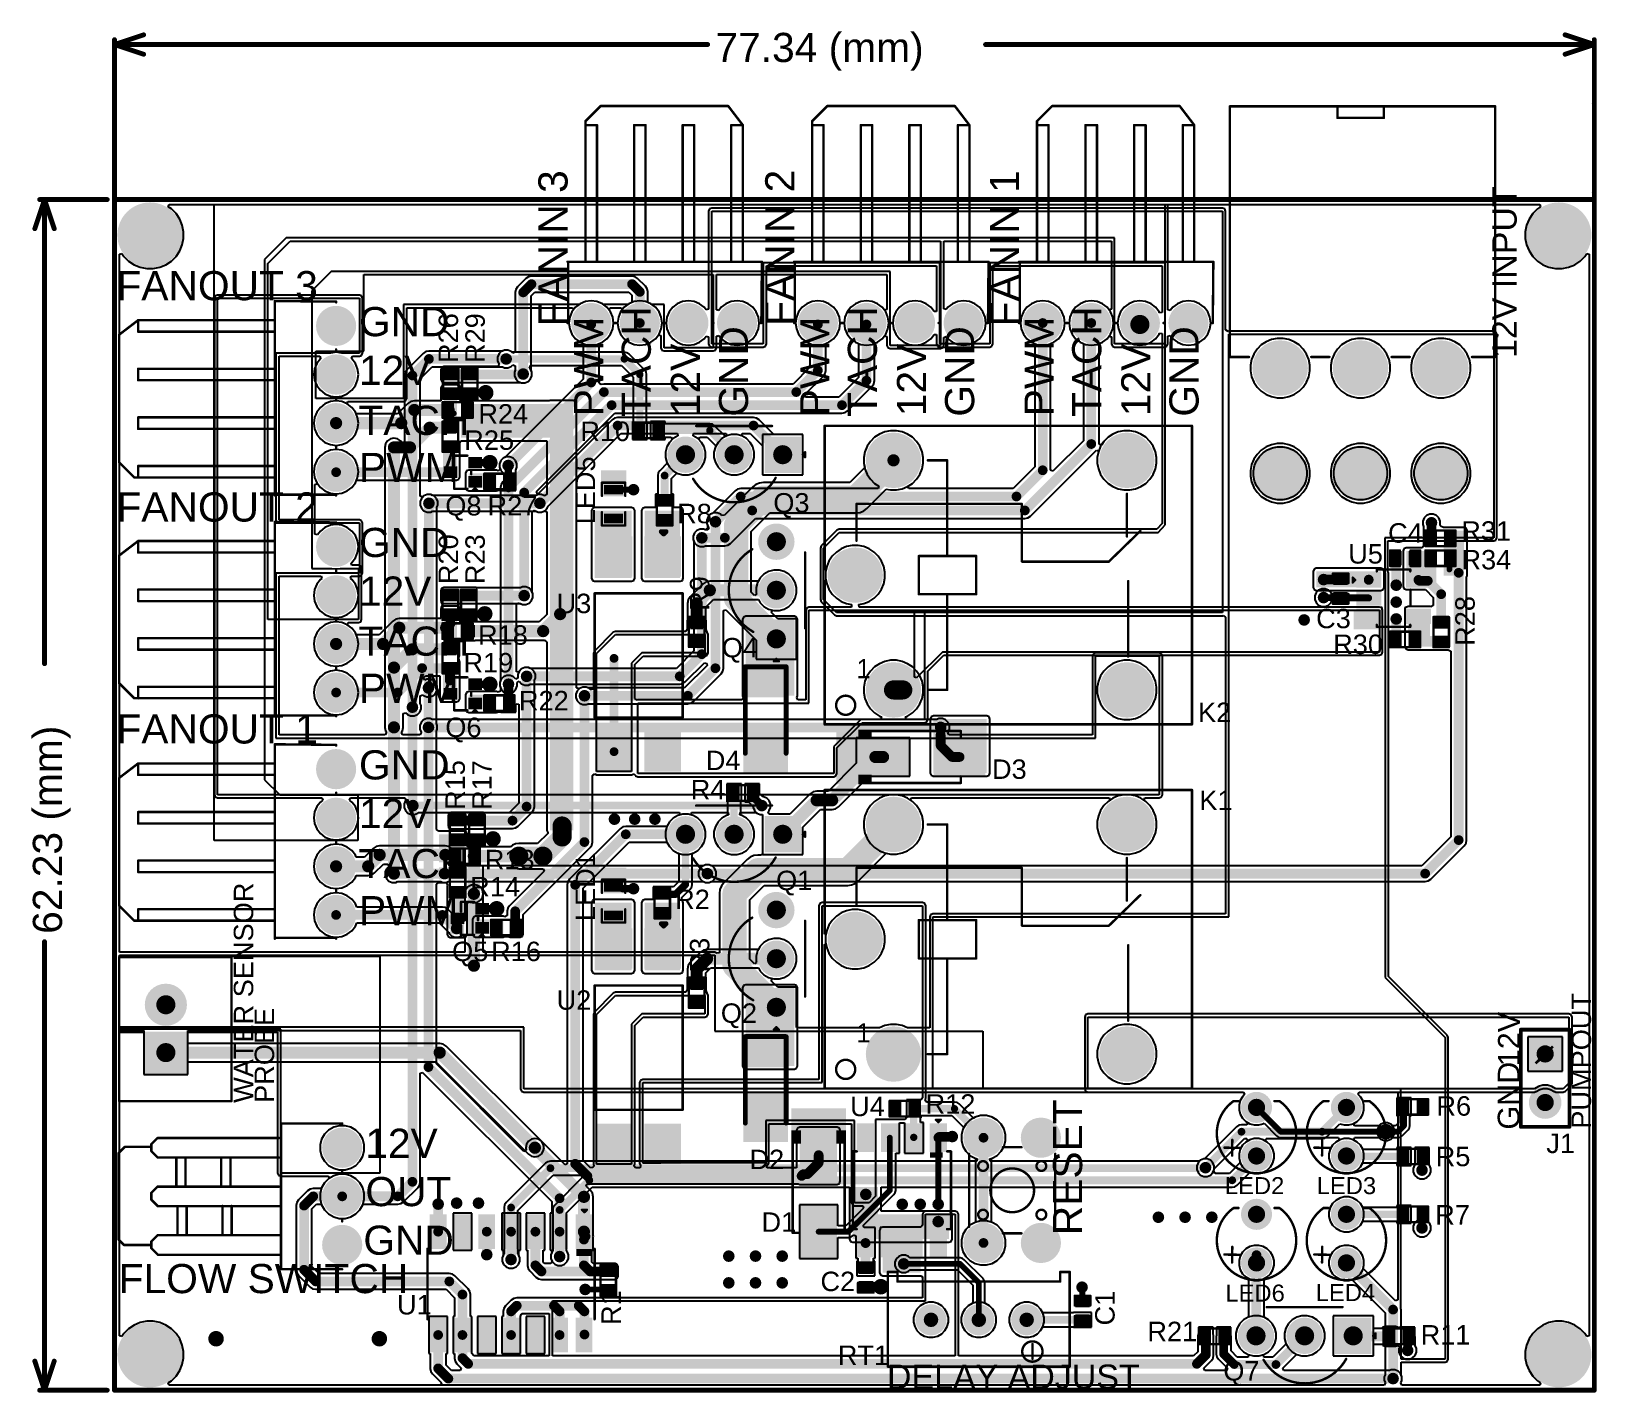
# Model space of a CAD drawing. Header units: millimetres. Extents: x -6.2 to 75.6, y -2 to 69.2.
import ezdxf

# ---------------------------------------------------------------- set-up
doc = ezdxf.new("R2010")
doc.units = ezdxf.units.MM
for name, color, linetype in [('BottomLayer', 5, 'Continuous'), ('BottomSolder', 6, 'Continuous'), ('Mechanical1', 6, 'Continuous'), ('Mechanical2', 216, 'Continuous'), ('MultiLayer', 9, 'Continuous'), ('PadHoleLayer', 156, 'Continuous'), ('TopLayer', 1, 'Continuous'), ('TopOverlay', 2, 'Continuous'), ('TopPaste', 8, 'Continuous'), ('TopSolder', 216, 'Continuous'), ('ViaHoleLayer', 16, 'Continuous')]:
    doc.layers.add(name, color=color, linetype=linetype)
doc.styles.add('Arial', font='', dxfattribs={"height": 0.2})
doc.styles.get('Arial').set_extended_font_data('Arial')

msp = doc.modelspace()

# ---------------------------------------------------------------- texts
at = {"layer": 'Mechanical1', "style": 'Arial'}
msp.add_text('77.34 (mm)', height=1.524, dxfattribs=at).set_placement((29.555, 67.564))
msp.add_text('62.23 (mm)', height=1.524, rotation=90, dxfattribs=at).set_placement((-4.598, 21.999))
at = {"layer": 'TopOverlay', "style": 'Arial'}
for s, height, p in [('FANIN 3', 1.524, (21.826, 53.746)), ('FANIN 2', 1.524, (33.681, 53.772)), ('FANIN 1', 1.524, (45.422, 53.748)), ('12V INPUT', 1.27, (71.433, 52.095)), ('R26', 1.016, (16.103, 51.833)), ('R29', 1.016, (17.5, 51.833)), ('PWM', 1.524, (23.688, 49.054)), ('TACH', 1.524, (26.177, 49.008)), ('PWM', 1.524, (35.508, 49.054)), ('TACH', 1.524, (37.997, 49.008)), ('PWM', 1.524, (47.233, 49.054)), ('TACH', 1.524, (49.723, 49.008)), ('GND', 1.524, (31.261, 49.028)), ('GND', 1.524, (43.081, 49.028)), ('GND', 1.524, (54.807, 49.028)), ('12V', 1.524, (28.747, 49.054)), ('12V', 1.524, (40.568, 49.054)), ('12V', 1.524, (52.293, 49.054)), ('LED5', 1.016, (23.266, 43.401)), ('R20', 1.016, (16.103, 40.276)), ('R23', 1.016, (17.5, 40.276)), ('R9', 1.016, (29.235, 38.879)), ('R28', 1.016, (69.24, 37.051)), ('R15', 1.016, (16.459, 28.474)), ('R17', 1.016, (17.856, 28.474)), ('LED1', 1.016, (23.266, 22.666)), ('WATER SENSOR', 1.016, (5.396, 13.165)), ('R3', 1.016, (29.235, 19.982)), ('PUMPOUT', 1.016, (75.322, 11.815)), ('PROBE', 1.016, (6.488, 13.165)), ('12V', 1.143, (71.6, 15.08)), ('GND', 1.143, (71.586, 11.767)), ('RESET', 1.524, (48.722, 6.251)), ('R1', 1.016, (24.612, 1.558)), ('C1', 1.016, (50.419, 1.533))]:
    msp.add_text(s, height=height, rotation=90, dxfattribs=at).set_placement(p)
for s, height, p in [('FANOUT 3', 1.524, (-1.753, 55.113)), ('GND', 1.524, (10.922, 53.234)), ('12V', 1.524, (10.922, 50.691)), ('TACH', 1.524, (10.897, 48.077)), ('R24', 1.016, (17.162, 48.667)), ('R25', 1.016, (16.426, 47.295)), ('R10', 1.016, (22.492, 47.752)), ('PWM', 1.524, (10.922, 45.613)), ('FANOUT 2', 1.524, (-1.753, 43.547)), ('Q3', 1.016, (32.58, 44.018)), ('Q8', 1.016, (15.435, 43.866)), ('R27', 1.016, (17.645, 43.866)), ('R8', 1.016, (27.551, 43.46)), ('C4', 1.016, (64.711, 42.444)), ('R31', 1.016, (68.538, 42.545)), ('GND', 1.524, (10.922, 41.693)), ('U5', 1.016, (62.628, 41.351)), ('R34', 1.016, (68.547, 41.047)), ('12V', 1.524, (10.922, 39.151)), ('U3', 1.016, (21.252, 38.761)), ('C3', 1.016, (60.952, 37.973)), ('TACH', 1.524, (10.897, 36.536)), ('R18', 1.016, (17.145, 37.11)), ('R30', 1.016, (61.841, 36.627)), ('Q4', 1.016, (29.886, 36.449)), ('R19', 1.016, (16.383, 35.662)), ('PWM', 1.524, (10.922, 34.072)), ('R22', 1.016, (19.283, 33.681)), ('K2', 1.016, (54.78, 33.071)), ('FANOUT 1', 1.524, (-1.753, 31.948)), ('Q6', 1.016, (15.435, 32.284)), ('GND', 1.524, (10.922, 30.069)), ('D4', 1.016, (29.049, 30.556)), ('D3', 1.016, (44.01, 30.099)), ('R4', 1.016, (28.262, 29.032)), ('K1', 1.016, (54.847, 28.474)), ('12V', 1.524, (10.922, 27.527)), ('TACH', 1.524, (10.897, 24.912)), ('R13', 1.016, (17.501, 25.375)), ('R14', 1.016, (16.739, 23.952)), ('Q1', 1.016, (32.724, 24.283)), ('PWM', 1.524, (10.922, 22.448)), ('R2', 1.016, (27.449, 23.292)), ('Q5', 1.016, (15.791, 20.574)), ('R16', 1.016, (17.831, 20.574)), ('U2', 1.016, (21.252, 18.034)), ('Q2', 1.016, (29.836, 17.348)), ('U4', 1.016, (36.593, 12.472)), ('R12', 1.016, (40.539, 12.599)), ('R6', 1.016, (67.238, 12.497)), ('12V', 1.524, (11.252, 10.29)), ('J1', 1.016, (72.983, 10.541)), ('D2', 1.016, (31.335, 9.703)), ('R5', 1.016, (67.2, 9.855)), ('OUT', 1.524, (11.259, 7.768)), ('LED2', 0.889, (56.181, 8.395)), ('LED3', 0.889, (60.982, 8.395)), ('D1', 1.016, (31.962, 6.426)), ('R7', 1.016, (67.175, 6.807)), ('GND', 1.524, (11.152, 5.228)), ('FLOW SWITCH', 1.524, (-1.637, 3.221)), ('C2', 1.016, (35.044, 3.328)), ('LED6', 0.889, (56.207, 2.781)), ('LED4', 0.889, (60.931, 2.807)), ('U1', 1.016, (12.912, 2.108)), ('R21', 1.016, (52.13, 0.711)), ('R11', 1.016, (66.413, 0.534)), ('RT1', 1.016, (35.95, -0.533)), ('DELAY ADJUST', 1.27, (38.519, -1.781)), ('Q7', 1.016, (56.1, -1.346))]:
    msp.add_text(s, height=height, dxfattribs=at).set_placement(p)

# ---------------------------------------------------------------- blocks, each defined once
blk = doc.blocks.new('SRD_12VDC_SL_C_1')
at = {"layer": 'BottomLayer'}
h = blk.add_hatch(color=5, dxfattribs=at)
edge = h.paths.add_edge_path()
edge.add_arc((-5.1, 6), 1.397, 0, 360)
h = blk.add_hatch(color=5, dxfattribs=at)
edge = h.paths.add_edge_path()
edge.add_arc((7.1, 5.999), 1.397, 0, 360)
h = blk.add_hatch(color=5, dxfattribs=at)
edge = h.paths.add_edge_path()
edge.add_arc((-7.1, 0), 1.397, 0, 360)
h = blk.add_hatch(color=5, dxfattribs=at)
edge = h.paths.add_edge_path()
edge.add_arc((-5.1, -6), 1.397, 0, 360)
h = blk.add_hatch(color=5, dxfattribs=at)
edge = h.paths.add_edge_path()
edge.add_arc((7.1, -5.999), 1.397, 0, 360)
at = {"layer": 'BottomSolder'}
h = blk.add_hatch(color=6, dxfattribs=at)
edge = h.paths.add_edge_path()
edge.add_arc((-5.1, 6), 1.448, 0, 360)
h = blk.add_hatch(color=6, dxfattribs=at)
edge = h.paths.add_edge_path()
edge.add_arc((7.1, 5.999), 1.448, 0, 360)
h = blk.add_hatch(color=6, dxfattribs=at)
edge = h.paths.add_edge_path()
edge.add_arc((-7.1, 0), 1.448, 0, 360)
h = blk.add_hatch(color=6, dxfattribs=at)
edge = h.paths.add_edge_path()
edge.add_arc((-5.1, -6), 1.448, 0, 360)
h = blk.add_hatch(color=6, dxfattribs=at)
edge = h.paths.add_edge_path()
edge.add_arc((7.1, -5.999), 1.448, 0, 360)
at = {"layer": 'MultiLayer'}
h = blk.add_hatch(color=9, dxfattribs=at)
edge = h.paths.add_edge_path()
edge.add_arc((-5.1, 6), 1.397, 0, 360)
h = blk.add_hatch(color=9, dxfattribs=at)
edge = h.paths.add_edge_path()
edge.add_arc((7.1, 5.999), 1.397, 0, 360)
h = blk.add_hatch(color=9, dxfattribs=at)
edge = h.paths.add_edge_path()
edge.add_arc((-7.1, 0), 1.397, 0, 360)
h = blk.add_hatch(color=9, dxfattribs=at)
edge = h.paths.add_edge_path()
edge.add_arc((-5.1, -6), 1.397, 0, 360)
h = blk.add_hatch(color=9, dxfattribs=at)
edge = h.paths.add_edge_path()
edge.add_arc((7.1, -5.999), 1.397, 0, 360)
at = {"layer": 'PadHoleLayer'}
h = blk.add_hatch(color=156, dxfattribs=at)
edge = h.paths.add_edge_path()
edge.add_arc((-5.1, 6), 0.762, 0, 360)
h = blk.add_hatch(color=156, dxfattribs=at)
edge = h.paths.add_edge_path()
edge.add_arc((7.1, 5.999), 0.762, 0, 360)
h = blk.add_hatch(color=156, dxfattribs=at)
edge = h.paths.add_edge_path()
edge.add_arc((-7.1, 0), 0.762, 0, 360)
h = blk.add_hatch(color=156, dxfattribs=at)
edge = h.paths.add_edge_path()
edge.add_arc((-5.1, -6), 0.762, 0, 360)
h = blk.add_hatch(color=156, dxfattribs=at)
edge = h.paths.add_edge_path()
edge.add_arc((7.1, -5.999), 0.762, 0, 360)
at = {"layer": 'TopLayer'}
h = blk.add_hatch(color=1, dxfattribs=at)
edge = h.paths.add_edge_path()
edge.add_arc((-5.1, 6), 1.397, 0, 360)
h = blk.add_hatch(color=1, dxfattribs=at)
edge = h.paths.add_edge_path()
edge.add_arc((7.1, 5.999), 1.397, 0, 360)
h = blk.add_hatch(color=1, dxfattribs=at)
edge = h.paths.add_edge_path()
edge.add_arc((-7.1, 0), 1.397, 0, 360)
h = blk.add_hatch(color=1, dxfattribs=at)
edge = h.paths.add_edge_path()
edge.add_arc((-5.1, -6), 1.397, 0, 360)
h = blk.add_hatch(color=1, dxfattribs=at)
edge = h.paths.add_edge_path()
edge.add_arc((7.1, -5.999), 1.397, 0, 360)
at = {"layer": 'TopSolder'}
h = blk.add_hatch(color=216, dxfattribs=at)
edge = h.paths.add_edge_path()
edge.add_arc((-5.1, 6), 1.448, 0, 360)
h = blk.add_hatch(color=216, dxfattribs=at)
edge = h.paths.add_edge_path()
edge.add_arc((7.1, 5.999), 1.448, 0, 360)
h = blk.add_hatch(color=216, dxfattribs=at)
edge = h.paths.add_edge_path()
edge.add_arc((-7.1, 0), 1.448, 0, 360)
h = blk.add_hatch(color=216, dxfattribs=at)
edge = h.paths.add_edge_path()
edge.add_arc((-5.1, -6), 1.448, 0, 360)
h = blk.add_hatch(color=216, dxfattribs=at)
edge = h.paths.add_edge_path()
edge.add_arc((7.1, -5.999), 1.448, 0, 360)
at = {"layer": 'TopOverlay', "const_width": 0.127}
for points in [[(-8.699, 7.8), (10.501, 7.8)], [(-8.699, 0.295), (-8.699, 7.8)], [(10.501, -7.8), (10.501, 7.8)], [(-3.31, 6), (-2.292, 6)], [(-2.292, 1.051), (-2.292, 6)], [(7.099, 2.019), (7.099, 4.247)], [(-7.032, 1.8), (-7.032, 3.727)], [(-7.032, 3.727), (1.604, 3.727)], [(1.604, 0.727), (1.604, 3.727)], [(6.15, 0.701), (7.801, 2.309)], [(-3.775, 1), (-0.775, 1)], [(-3.775, -1), (-3.775, 1)], [(-0.775, -1), (-0.775, 1)], [(1.604, 0.727), (1.628, 0.703)], [(1.628, 0.703), (5.644, 0.703)], [(5.644, 0.703), (6.152, 0.703)], [(-8.699, -7.8), (-8.699, -0.295)], [(7.168, -4.257), (7.168, -0.312)], [(-3.775, -1), (-0.775, -1)], [(-2.292, -6), (-2.292, -1.051)], [(-3.31, -6), (-2.292, -6)], [(-8.699, -7.8), (10.501, -7.8)]]:
    blk.add_lwpolyline(points, dxfattribs=at)
at = {"layer": 'TopOverlay'}
for points, const_width in [([(-8.731, 7.8, 1), (-8.667, 7.8, 1)], 0.0635), ([(-8.731, 7.8, 1), (-8.667, 7.8, 1)], 0.0635), ([(10.469, 7.8, 1), (10.533, 7.8, 1)], 0.0635), ([(10.469, 7.8, 1), (10.533, 7.8, 1)], 0.0635), ([(-3.342, 6, 1), (-3.278, 6, 1)], 0.0635), ([(-2.324, 6, 1), (-2.26, 6, 1)], 0.0635), ([(-2.324, 6, 1), (-2.26, 6, 1)], 0.0635), ([(7.068, 4.247, 1), (7.131, 4.247, 1)], 0.0635), ([(-7.063, 3.727, 1), (-7, 3.727, 1)], 0.0635), ([(-7.063, 3.727, 1), (-7, 3.727, 1)], 0.0635), ([(1.573, 3.727, 1), (1.636, 3.727, 1)], 0.0635), ([(1.573, 3.727, 1), (1.636, 3.727, 1)], 0.0635), ([(-7.063, 1.8, 1), (-7, 1.8, 1)], 0.0635), ([(7.068, 2.019, 1), (7.131, 2.019, 1)], 0.0635), ([(7.769, 2.309, 1), (7.832, 2.309, 1)], 0.0635), ([(-3.807, 1, 1), (-3.743, 1, 1)], 0.0635), ([(-3.807, 1, 1), (-3.743, 1, 1)], 0.0635), ([(-2.324, 1.051, 1), (-2.26, 1.051, 1)], 0.0635), ([(-0.807, 1, 1), (-0.743, 1, 1)], 0.0635), ([(-0.807, 1, 1), (-0.743, 1, 1)], 0.0635), ([(-8.731, 0.295, 1), (-8.667, 0.295, 1)], 0.0635), ([(1.573, 0.727, 1), (1.636, 0.727, 1)], 0.0635), ([(1.573, 0.727, 1), (1.636, 0.727, 1)], 0.0635), ([(1.597, 0.703, 1), (1.66, 0.703, 1)], 0.0635), ([(1.597, 0.703, 1), (1.66, 0.703, 1)], 0.0635), ([(5.613, 0.703, 1), (5.676, 0.703, 1)], 0.0635), ([(5.613, 0.703, 1), (5.676, 0.703, 1)], 0.0635), ([(6.118, 0.701, 1), (6.182, 0.701, 1)], 0.0635), ([(6.121, 0.703, 1), (6.184, 0.703, 1)], 0.0635), ([(-8.731, -0.295, 1), (-8.667, -0.295, 1)], 0.0635), ([(7.137, -0.312, 1), (7.2, -0.312, 1)], 0.0635), ([(-3.807, -1, 1), (-3.743, -1, 1)], 0.0635), ([(-3.807, -1, 1), (-3.743, -1, 1)], 0.0635), ([(-2.324, -1.051, 1), (-2.26, -1.051, 1)], 0.0635), ([(-0.807, -1, 1), (-0.743, -1, 1)], 0.0635), ([(-0.807, -1, 1), (-0.743, -1, 1)], 0.0635), ([(7.137, -4.257, 1), (7.2, -4.257, 1)], 0.0635), ([(-7.1, -6.8, 1), (-8.1, -6.8, 1)], 0.127), ([(-3.342, -6, 1), (-3.278, -6, 1)], 0.0635), ([(-2.324, -6, 1), (-2.26, -6, 1)], 0.0635), ([(-2.324, -6, 1), (-2.26, -6, 1)], 0.0635), ([(-8.132, -6.8, 1), (-8.068, -6.8, 1)], 0.0635), ([(-7.132, -6.8, 1), (-7.068, -6.8, 1)], 0.0635), ([(-8.731, -7.8, 1), (-8.667, -7.8, 1)], 0.0635), ([(-8.731, -7.8, 1), (-8.667, -7.8, 1)], 0.0635), ([(10.469, -7.8, 1), (10.533, -7.8, 1)], 0.0635), ([(10.469, -7.8, 1), (10.533, -7.8, 1)], 0.0635)]:
    blk.add_lwpolyline(points, format="xyb", close=True, dxfattribs=dict(at, const_width=const_width))
blk.add_text('1', height=1, rotation=360, dxfattribs=at).set_placement((-7.039, -5.388))
blk = doc.blocks.new('SRD_12VDC_SL_C_2')
at = {"layer": 'BottomLayer'}
h = blk.add_hatch(color=5, dxfattribs=at)
edge = h.paths.add_edge_path()
edge.add_arc((-5.1, 6), 1.397, 0, 360)
h = blk.add_hatch(color=5, dxfattribs=at)
edge = h.paths.add_edge_path()
edge.add_arc((7.1, 5.999), 1.397, 0, 360)
h = blk.add_hatch(color=5, dxfattribs=at)
edge = h.paths.add_edge_path()
edge.add_arc((-7.1, 0), 1.397, 0, 360)
h = blk.add_hatch(color=5, dxfattribs=at)
edge = h.paths.add_edge_path()
edge.add_arc((-5.1, -6), 1.397, 0, 360)
h = blk.add_hatch(color=5, dxfattribs=at)
edge = h.paths.add_edge_path()
edge.add_arc((7.1, -5.999), 1.397, 0, 360)
at = {"layer": 'BottomSolder'}
h = blk.add_hatch(color=6, dxfattribs=at)
edge = h.paths.add_edge_path()
edge.add_arc((-5.1, 6), 1.448, 0, 360)
h = blk.add_hatch(color=6, dxfattribs=at)
edge = h.paths.add_edge_path()
edge.add_arc((7.1, 5.999), 1.448, 0, 360)
h = blk.add_hatch(color=6, dxfattribs=at)
edge = h.paths.add_edge_path()
edge.add_arc((-7.1, 0), 1.448, 0, 360)
h = blk.add_hatch(color=6, dxfattribs=at)
edge = h.paths.add_edge_path()
edge.add_arc((-5.1, -6), 1.448, 0, 360)
h = blk.add_hatch(color=6, dxfattribs=at)
edge = h.paths.add_edge_path()
edge.add_arc((7.1, -5.999), 1.448, 0, 360)
at = {"layer": 'MultiLayer'}
h = blk.add_hatch(color=9, dxfattribs=at)
edge = h.paths.add_edge_path()
edge.add_arc((-5.1, 6), 1.397, 0, 360)
h = blk.add_hatch(color=9, dxfattribs=at)
edge = h.paths.add_edge_path()
edge.add_arc((7.1, 5.999), 1.397, 0, 360)
h = blk.add_hatch(color=9, dxfattribs=at)
edge = h.paths.add_edge_path()
edge.add_arc((-7.1, 0), 1.397, 0, 360)
h = blk.add_hatch(color=9, dxfattribs=at)
edge = h.paths.add_edge_path()
edge.add_arc((-5.1, -6), 1.397, 0, 360)
h = blk.add_hatch(color=9, dxfattribs=at)
edge = h.paths.add_edge_path()
edge.add_arc((7.1, -5.999), 1.397, 0, 360)
at = {"layer": 'PadHoleLayer'}
h = blk.add_hatch(color=156, dxfattribs=at)
edge = h.paths.add_edge_path()
edge.add_arc((-5.1, 6), 0.762, 0, 360)
h = blk.add_hatch(color=156, dxfattribs=at)
edge = h.paths.add_edge_path()
edge.add_arc((7.1, 5.999), 0.762, 0, 360)
h = blk.add_hatch(color=156, dxfattribs=at)
edge = h.paths.add_edge_path()
edge.add_arc((-7.1, 0), 0.762, 0, 360)
h = blk.add_hatch(color=156, dxfattribs=at)
edge = h.paths.add_edge_path()
edge.add_arc((-5.1, -6), 0.762, 0, 360)
h = blk.add_hatch(color=156, dxfattribs=at)
edge = h.paths.add_edge_path()
edge.add_arc((7.1, -5.999), 0.762, 0, 360)
at = {"layer": 'TopLayer'}
h = blk.add_hatch(color=1, dxfattribs=at)
edge = h.paths.add_edge_path()
edge.add_arc((-5.1, 6), 1.397, 0, 360)
h = blk.add_hatch(color=1, dxfattribs=at)
edge = h.paths.add_edge_path()
edge.add_arc((7.1, 5.999), 1.397, 0, 360)
h = blk.add_hatch(color=1, dxfattribs=at)
edge = h.paths.add_edge_path()
edge.add_arc((-7.1, 0), 1.397, 0, 360)
h = blk.add_hatch(color=1, dxfattribs=at)
edge = h.paths.add_edge_path()
edge.add_arc((-5.1, -6), 1.397, 0, 360)
h = blk.add_hatch(color=1, dxfattribs=at)
edge = h.paths.add_edge_path()
edge.add_arc((7.1, -5.999), 1.397, 0, 360)
at = {"layer": 'TopSolder'}
h = blk.add_hatch(color=216, dxfattribs=at)
edge = h.paths.add_edge_path()
edge.add_arc((-5.1, 6), 1.448, 0, 360)
h = blk.add_hatch(color=216, dxfattribs=at)
edge = h.paths.add_edge_path()
edge.add_arc((7.1, 5.999), 1.448, 0, 360)
h = blk.add_hatch(color=216, dxfattribs=at)
edge = h.paths.add_edge_path()
edge.add_arc((-7.1, 0), 1.448, 0, 360)
h = blk.add_hatch(color=216, dxfattribs=at)
edge = h.paths.add_edge_path()
edge.add_arc((-5.1, -6), 1.448, 0, 360)
h = blk.add_hatch(color=216, dxfattribs=at)
edge = h.paths.add_edge_path()
edge.add_arc((7.1, -5.999), 1.448, 0, 360)
at = {"layer": 'TopOverlay', "const_width": 0.127}
for points in [[(-8.699, 7.8), (10.501, 7.8)], [(-8.699, 0.295), (-8.699, 7.8)], [(10.501, -7.8), (10.501, 7.8)], [(-3.31, 6), (-2.292, 6)], [(-2.292, 1.051), (-2.292, 6)], [(7.099, 2.019), (7.099, 4.247)], [(-7.032, 1.8), (-7.032, 3.727)], [(-7.032, 3.727), (1.604, 3.727)], [(1.604, 0.727), (1.604, 3.727)], [(6.15, 0.701), (7.801, 2.309)], [(-3.775, 1), (-0.775, 1)], [(-3.775, -1), (-3.775, 1)], [(-0.775, -1), (-0.775, 1)], [(1.604, 0.727), (1.628, 0.703)], [(1.628, 0.703), (5.644, 0.703)], [(5.644, 0.703), (6.152, 0.703)], [(-8.699, -7.8), (-8.699, -0.295)], [(7.168, -4.257), (7.168, -0.312)], [(-3.775, -1), (-0.775, -1)], [(-2.292, -6), (-2.292, -1.051)], [(-3.31, -6), (-2.292, -6)], [(-8.699, -7.8), (10.501, -7.8)]]:
    blk.add_lwpolyline(points, dxfattribs=at)
at = {"layer": 'TopOverlay'}
for points, const_width in [([(-8.731, 7.8, 1), (-8.667, 7.8, 1)], 0.0635), ([(-8.731, 7.8, 1), (-8.667, 7.8, 1)], 0.0635), ([(10.469, 7.8, 1), (10.533, 7.8, 1)], 0.0635), ([(10.469, 7.8, 1), (10.533, 7.8, 1)], 0.0635), ([(-3.342, 6, 1), (-3.278, 6, 1)], 0.0635), ([(-2.324, 6, 1), (-2.26, 6, 1)], 0.0635), ([(-2.324, 6, 1), (-2.26, 6, 1)], 0.0635), ([(7.068, 4.247, 1), (7.131, 4.247, 1)], 0.0635), ([(-7.063, 3.727, 1), (-7, 3.727, 1)], 0.0635), ([(-7.063, 3.727, 1), (-7, 3.727, 1)], 0.0635), ([(1.573, 3.727, 1), (1.636, 3.727, 1)], 0.0635), ([(1.573, 3.727, 1), (1.636, 3.727, 1)], 0.0635), ([(-7.063, 1.8, 1), (-7, 1.8, 1)], 0.0635), ([(7.068, 2.019, 1), (7.131, 2.019, 1)], 0.0635), ([(7.769, 2.309, 1), (7.832, 2.309, 1)], 0.0635), ([(-3.807, 1, 1), (-3.743, 1, 1)], 0.0635), ([(-3.807, 1, 1), (-3.743, 1, 1)], 0.0635), ([(-2.324, 1.051, 1), (-2.26, 1.051, 1)], 0.0635), ([(-0.807, 1, 1), (-0.743, 1, 1)], 0.0635), ([(-0.807, 1, 1), (-0.743, 1, 1)], 0.0635), ([(-8.731, 0.295, 1), (-8.667, 0.295, 1)], 0.0635), ([(1.573, 0.727, 1), (1.636, 0.727, 1)], 0.0635), ([(1.573, 0.727, 1), (1.636, 0.727, 1)], 0.0635), ([(1.597, 0.703, 1), (1.66, 0.703, 1)], 0.0635), ([(1.597, 0.703, 1), (1.66, 0.703, 1)], 0.0635), ([(5.613, 0.703, 1), (5.676, 0.703, 1)], 0.0635), ([(5.613, 0.703, 1), (5.676, 0.703, 1)], 0.0635), ([(6.118, 0.701, 1), (6.182, 0.701, 1)], 0.0635), ([(6.121, 0.703, 1), (6.184, 0.703, 1)], 0.0635), ([(-8.731, -0.295, 1), (-8.667, -0.295, 1)], 0.0635), ([(7.137, -0.312, 1), (7.2, -0.312, 1)], 0.0635), ([(-3.807, -1, 1), (-3.743, -1, 1)], 0.0635), ([(-3.807, -1, 1), (-3.743, -1, 1)], 0.0635), ([(-2.324, -1.051, 1), (-2.26, -1.051, 1)], 0.0635), ([(-0.807, -1, 1), (-0.743, -1, 1)], 0.0635), ([(-0.807, -1, 1), (-0.743, -1, 1)], 0.0635), ([(7.137, -4.257, 1), (7.2, -4.257, 1)], 0.0635), ([(-7.1, -6.8, 1), (-8.1, -6.8, 1)], 0.127), ([(-3.342, -6, 1), (-3.278, -6, 1)], 0.0635), ([(-2.324, -6, 1), (-2.26, -6, 1)], 0.0635), ([(-2.324, -6, 1), (-2.26, -6, 1)], 0.0635), ([(-8.132, -6.8, 1), (-8.068, -6.8, 1)], 0.0635), ([(-7.132, -6.8, 1), (-7.068, -6.8, 1)], 0.0635), ([(-8.731, -7.8, 1), (-8.667, -7.8, 1)], 0.0635), ([(-8.731, -7.8, 1), (-8.667, -7.8, 1)], 0.0635), ([(10.469, -7.8, 1), (10.533, -7.8, 1)], 0.0635), ([(10.469, -7.8, 1), (10.533, -7.8, 1)], 0.0635)]:
    blk.add_lwpolyline(points, format="xyb", close=True, dxfattribs=dict(at, const_width=const_width))
blk.add_text('1', height=1, rotation=360, dxfattribs=at).set_placement((-7.039, -5.388))
blk = doc.blocks.new('3296W_1_105_3')
at = {"layer": 'BottomLayer'}
h = blk.add_hatch(color=5, dxfattribs=at)
edge = h.paths.add_edge_path()
edge.add_arc((-2.5, 0), 0.762, 0, 360)
h = blk.add_hatch(color=5, dxfattribs=at)
edge = h.paths.add_edge_path()
edge.add_arc((0, 0), 0.762, 0, 360)
h = blk.add_hatch(color=5, dxfattribs=at)
edge = h.paths.add_edge_path()
edge.add_arc((2.5, 0), 0.762, 0, 360)
at = {"layer": 'BottomSolder'}
h = blk.add_hatch(color=6, dxfattribs=at)
edge = h.paths.add_edge_path()
edge.add_arc((-2.5, 0), 0.813, 0, 360)
h = blk.add_hatch(color=6, dxfattribs=at)
edge = h.paths.add_edge_path()
edge.add_arc((0, 0), 0.813, 0, 360)
h = blk.add_hatch(color=6, dxfattribs=at)
edge = h.paths.add_edge_path()
edge.add_arc((2.5, 0), 0.813, 0, 360)
at = {"layer": 'MultiLayer'}
h = blk.add_hatch(color=9, dxfattribs=at)
edge = h.paths.add_edge_path()
edge.add_arc((-2.5, 0), 0.762, 0, 360)
h = blk.add_hatch(color=9, dxfattribs=at)
edge = h.paths.add_edge_path()
edge.add_arc((0, 0), 0.762, 0, 360)
h = blk.add_hatch(color=9, dxfattribs=at)
edge = h.paths.add_edge_path()
edge.add_arc((2.5, 0), 0.762, 0, 360)
at = {"layer": 'PadHoleLayer'}
h = blk.add_hatch(color=156, dxfattribs=at)
edge = h.paths.add_edge_path()
edge.add_arc((-2.5, 0), 0.381, 0, 360)
h = blk.add_hatch(color=156, dxfattribs=at)
edge = h.paths.add_edge_path()
edge.add_arc((0, 0), 0.381, 0, 360)
h = blk.add_hatch(color=156, dxfattribs=at)
edge = h.paths.add_edge_path()
edge.add_arc((2.5, 0), 0.381, 0, 360)
at = {"layer": 'TopLayer'}
h = blk.add_hatch(color=1, dxfattribs=at)
edge = h.paths.add_edge_path()
edge.add_arc((-2.5, 0), 0.762, 0, 360)
h = blk.add_hatch(color=1, dxfattribs=at)
edge = h.paths.add_edge_path()
edge.add_arc((0, 0), 0.762, 0, 360)
h = blk.add_hatch(color=1, dxfattribs=at)
edge = h.paths.add_edge_path()
edge.add_arc((2.5, 0), 0.762, 0, 360)
at = {"layer": 'TopSolder'}
h = blk.add_hatch(color=216, dxfattribs=at)
edge = h.paths.add_edge_path()
edge.add_arc((-2.5, 0), 0.813, 0, 360)
h = blk.add_hatch(color=216, dxfattribs=at)
edge = h.paths.add_edge_path()
edge.add_arc((0, 0), 0.813, 0, 360)
h = blk.add_hatch(color=216, dxfattribs=at)
edge = h.paths.add_edge_path()
edge.add_arc((2.5, 0), 0.813, 0, 360)
at = {"layer": 'TopOverlay', "const_width": 0.127}
for points in [[(4.75, 2.45), (-4.75, 2.45)], [(-4.75, 2.45), (-4.75, -2.45)], [(4.755, 2.45), (4.755, -2.45)], [(-2.804, 2.032), (-2.804, 1.651)], [(-2.804, 2.032), (-2.804, 1.651)], [(-2.804, 1.651), (-2.804, 1.27)], [(-4.75, -2.45), (-4.75, -2.5)], [(-4.255, -2.5), (-4.75, -2.5)], [(-4.255, -2), (-4.255, -2.5)], [(4.255, -2), (-4.255, -2)], [(4.255, -2), (4.255, -2.5)], [(4.755, -2.5), (4.255, -2.5)], [(4.755, -2.45), (4.755, -2.5)]]:
    blk.add_lwpolyline(points, dxfattribs=at)
at = {"layer": 'TopOverlay', "const_width": 0.0635}
for points in [[(-4.782, 2.45, 1), (-4.718, 2.45, 1)], [(-4.782, 2.45, 1), (-4.718, 2.45, 1)], [(4.718, 2.45, 1), (4.782, 2.45, 1)], [(4.724, 2.45, 1), (4.787, 2.45, 1)], [(-2.836, 2.189, 1), (-2.772, 2.189, 1)], [(-2.836, 2.032, 1), (-2.772, 2.032, 1)], [(-2.836, 2.032, 1), (-2.772, 2.032, 1)], [(-2.836, 1.651, 1), (-2.772, 1.651, 1)], [(-2.836, 1.651, 1), (-2.772, 1.651, 1)], [(-2.836, 1.651, 1), (-2.772, 1.651, 1)], [(-2.826, 2.189, 1), (-2.762, 2.189, 1)], [(-2.836, 1.27, 1), (-2.772, 1.27, 1)], [(-4.782, -2.45, 1), (-4.718, -2.45, 1)], [(-4.782, -2.45, 1), (-4.718, -2.45, 1)], [(-4.782, -2.5, 1), (-4.718, -2.5, 1)], [(-4.782, -2.5, 1), (-4.718, -2.5, 1)], [(-4.287, -2, 1), (-4.223, -2, 1)], [(-4.287, -2, 1), (-4.223, -2, 1)], [(-4.287, -2.5, 1), (-4.223, -2.5, 1)], [(-4.287, -2.5, 1), (-4.223, -2.5, 1)], [(4.223, -2, 1), (4.287, -2, 1)], [(4.223, -2, 1), (4.287, -2, 1)], [(4.223, -2.5, 1), (4.287, -2.5, 1)], [(4.223, -2.5, 1), (4.287, -2.5, 1)], [(4.724, -2.45, 1), (4.787, -2.45, 1)], [(4.724, -2.45, 1), (4.787, -2.45, 1)], [(4.724, -2.5, 1), (4.787, -2.5, 1)], [(4.724, -2.5, 1), (4.787, -2.5, 1)]]:
    blk.add_lwpolyline(points, format="xyb", close=True, dxfattribs=at)
at = {"layer": 'TopOverlay', "const_width": 0.127}
blk.add_lwpolyline([(-2.794, 2.189, -212.126453), (-2.804, 2.189)], format="xyb", dxfattribs=at)
blk = doc.blocks.new('SOT_23_5_4')
at = {"layer": 'TopLayer'}
for points in [[(-1.85, 1.25), (-0.75, 1.25), (-0.75, 0.65), (-1.85, 0.65)], [(0.75, 1.25), (1.85, 1.25), (1.85, 0.65), (0.75, 0.65)], [(-1.85, 0.3), (-0.75, 0.3), (-0.75, -0.3), (-1.85, -0.3)], [(-1.85, -0.65), (-0.75, -0.65), (-0.75, -1.25), (-1.85, -1.25)], [(0.75, -0.65), (1.85, -0.65), (1.85, -1.25), (0.75, -1.25)]]:
    blk.add_hatch(color=1, dxfattribs=at).paths.add_polyline_path(points)
at = {"layer": 'TopPaste'}
for points in [[(-1.85, 1.25), (-0.75, 1.25), (-0.75, 0.65), (-1.85, 0.65)], [(0.75, 1.25), (1.85, 1.25), (1.85, 0.65), (0.75, 0.65)], [(-1.85, 0.3), (-0.75, 0.3), (-0.75, -0.3), (-1.85, -0.3)], [(-1.85, -0.65), (-0.75, -0.65), (-0.75, -1.25), (-1.85, -1.25)], [(0.75, -0.65), (1.85, -0.65), (1.85, -1.25), (0.75, -1.25)]]:
    blk.add_hatch(color=8, dxfattribs=at).paths.add_polyline_path(points)
at = {"layer": 'TopSolder'}
for points in [[(-1.952, 1.352), (-0.648, 1.352), (-0.648, 0.548), (-1.952, 0.548)], [(0.648, 1.352), (1.952, 1.352), (1.952, 0.548), (0.648, 0.548)], [(-1.952, 0.402), (-0.648, 0.402), (-0.648, -0.402), (-1.952, -0.402)], [(-1.952, -0.548), (-0.648, -0.548), (-0.648, -1.352), (-1.952, -1.352)], [(0.648, -0.548), (1.952, -0.548), (1.952, -1.352), (0.648, -1.352)]]:
    blk.add_hatch(color=216, dxfattribs=at).paths.add_polyline_path(points)
at = {"layer": 'TopOverlay', "const_width": 0.127}
for points in [[(-2.134, 0.813), (-2.134, 1.067)], [(-2.134, 1.067), (-2.007, 0.94)], [(-2.134, 0.813), (-2.007, 0.94)], [(-0.879, 1.399), (-0.879, 1.499)], [(-0.879, 1.499), (0.874, 1.499)], [(0.874, 1.399), (0.874, 1.499)], [(0.88, -0.418), (0.88, 0.44)], [(-0.879, -1.499), (-0.879, -1.399)], [(-0.879, -1.499), (0.874, -1.499)], [(0.874, -1.499), (0.874, -1.399)]]:
    blk.add_lwpolyline(points, dxfattribs=at)
at = {"layer": 'TopOverlay', "const_width": 0.0635}
for points in [[(-2.165, 1.067, 1), (-2.102, 1.067, 1)], [(-2.165, 1.067, 1), (-2.102, 1.067, 1)], [(-2.165, 0.813, 1), (-2.102, 0.813, 1)], [(-2.165, 0.813, 1), (-2.102, 0.813, 1)], [(-2.038, 0.94, 1), (-1.975, 0.94, 1)], [(-2.038, 0.94, 1), (-1.975, 0.94, 1)], [(-0.911, 1.499, 1), (-0.847, 1.499, 1)], [(-0.911, 1.499, 1), (-0.847, 1.499, 1)], [(-0.911, 1.399, 1), (-0.847, 1.399, 1)], [(0.842, 1.499, 1), (0.905, 1.499, 1)], [(0.842, 1.499, 1), (0.905, 1.499, 1)], [(0.842, 1.399, 1), (0.905, 1.399, 1)], [(0.848, 0.44, 1), (0.912, 0.44, 1)], [(0.848, -0.418, 1), (0.912, -0.418, 1)], [(-0.911, -1.399, 1), (-0.847, -1.399, 1)], [(-0.911, -1.499, 1), (-0.847, -1.499, 1)], [(-0.911, -1.499, 1), (-0.847, -1.499, 1)], [(0.842, -1.399, 1), (0.905, -1.399, 1)], [(0.842, -1.499, 1), (0.905, -1.499, 1)], [(0.842, -1.499, 1), (0.905, -1.499, 1)]]:
    blk.add_lwpolyline(points, format="xyb", close=True, dxfattribs=at)
blk = doc.blocks.new('R___0402_5')
at = {"layer": 'TopLayer'}
for points in [[(-0.699, -0.318), (-0.699, 0.318), (-0.241, 0.318), (-0.241, -0.318)], [(0.241, -0.318), (0.241, 0.318), (0.699, 0.318), (0.699, -0.318)]]:
    blk.add_hatch(color=1, dxfattribs=at).paths.add_polyline_path(points)
at = {"layer": 'TopPaste'}
for points in [[(-0.699, -0.318), (-0.699, 0.318), (-0.241, 0.318), (-0.241, -0.318)], [(0.241, -0.318), (0.241, 0.318), (0.699, 0.318), (0.699, -0.318)]]:
    blk.add_hatch(color=8, dxfattribs=at).paths.add_polyline_path(points)
at = {"layer": 'TopSolder'}
for points in [[(-0.754, -0.373), (-0.754, 0.373), (-0.186, 0.373), (-0.186, -0.373)], [(0.186, -0.373), (0.186, 0.373), (0.754, 0.373), (0.754, -0.373)]]:
    blk.add_hatch(color=216, dxfattribs=at).paths.add_polyline_path(points)
at = {"layer": 'TopOverlay'}
for points, const_width in [([(-0.787, -0.406), (-0.787, 0.406)], 0.127), ([(-0.787, 0.406), (0.787, 0.406)], 0.127), ([(0.787, -0.406), (0.787, 0.406)], 0.127), ([(-0.787, -0.406), (0.787, -0.406)], 0.127), ([(-0.813, -0.432), (0.813, -0.432)], 0.00323)]:
    blk.add_lwpolyline(points, dxfattribs=dict(at, const_width=const_width))
for points, const_width in [([(-0.819, 0.406, 1), (-0.756, 0.406, 1)], 0.0635), ([(-0.819, 0.406, 1), (-0.756, 0.406, 1)], 0.0635), ([(0.756, 0.406, 1), (0.819, 0.406, 1)], 0.0635), ([(0.756, 0.406, 1), (0.819, 0.406, 1)], 0.0635), ([(-0.819, -0.406, 1), (-0.756, -0.406, 1)], 0.0635), ([(-0.819, -0.406, 1), (-0.756, -0.406, 1)], 0.0635), ([(-0.814, -0.432, 1), (-0.812, -0.432, 1)], 0.00161), ([(0.756, -0.406, 1), (0.819, -0.406, 1)], 0.0635), ([(0.756, -0.406, 1), (0.819, -0.406, 1)], 0.0635), ([(0.812, -0.432, 1), (0.814, -0.432, 1)], 0.00161)]:
    blk.add_lwpolyline(points, format="xyb", close=True, dxfattribs=dict(at, const_width=const_width))
blk = doc.blocks.new('R___0402_6')
at = {"layer": 'TopLayer'}
for points in [[(-0.699, -0.318), (-0.699, 0.318), (-0.241, 0.318), (-0.241, -0.318)], [(0.241, -0.318), (0.241, 0.318), (0.699, 0.318), (0.699, -0.318)]]:
    blk.add_hatch(color=1, dxfattribs=at).paths.add_polyline_path(points)
at = {"layer": 'TopPaste'}
for points in [[(-0.699, -0.318), (-0.699, 0.318), (-0.241, 0.318), (-0.241, -0.318)], [(0.241, -0.318), (0.241, 0.318), (0.699, 0.318), (0.699, -0.318)]]:
    blk.add_hatch(color=8, dxfattribs=at).paths.add_polyline_path(points)
at = {"layer": 'TopSolder'}
for points in [[(-0.754, -0.373), (-0.754, 0.373), (-0.186, 0.373), (-0.186, -0.373)], [(0.186, -0.373), (0.186, 0.373), (0.754, 0.373), (0.754, -0.373)]]:
    blk.add_hatch(color=216, dxfattribs=at).paths.add_polyline_path(points)
at = {"layer": 'TopOverlay'}
for points, const_width in [([(0.787, 0.406), (-0.787, 0.406)], 0.127), ([(-0.787, 0.406), (-0.787, -0.406)], 0.127), ([(0.787, 0.406), (0.787, -0.406)], 0.127), ([(0.787, -0.406), (-0.787, -0.406)], 0.127), ([(0.813, -0.432), (-0.813, -0.432)], 0.00323)]:
    blk.add_lwpolyline(points, dxfattribs=dict(at, const_width=const_width))
for points, const_width in [([(-0.819, 0.406, 1), (-0.756, 0.406, 1)], 0.0635), ([(-0.819, 0.406, 1), (-0.756, 0.406, 1)], 0.0635), ([(0.756, 0.406, 1), (0.819, 0.406, 1)], 0.0635), ([(0.756, 0.406, 1), (0.819, 0.406, 1)], 0.0635), ([(-0.819, -0.406, 1), (-0.756, -0.406, 1)], 0.0635), ([(-0.819, -0.406, 1), (-0.756, -0.406, 1)], 0.0635), ([(-0.814, -0.432, 1), (-0.812, -0.432, 1)], 0.00161), ([(0.756, -0.406, 1), (0.819, -0.406, 1)], 0.0635), ([(0.756, -0.406, 1), (0.819, -0.406, 1)], 0.0635), ([(0.812, -0.432, 1), (0.814, -0.432, 1)], 0.00161)]:
    blk.add_lwpolyline(points, format="xyb", close=True, dxfattribs=dict(at, const_width=const_width))
blk = doc.blocks.new('R___0402_7')
at = {"layer": 'TopLayer'}
for points in [[(-0.699, -0.318), (-0.699, 0.318), (-0.241, 0.318), (-0.241, -0.318)], [(0.241, -0.318), (0.241, 0.318), (0.699, 0.318), (0.699, -0.318)]]:
    blk.add_hatch(color=1, dxfattribs=at).paths.add_polyline_path(points)
at = {"layer": 'TopPaste'}
for points in [[(-0.699, -0.318), (-0.699, 0.318), (-0.241, 0.318), (-0.241, -0.318)], [(0.241, -0.318), (0.241, 0.318), (0.699, 0.318), (0.699, -0.318)]]:
    blk.add_hatch(color=8, dxfattribs=at).paths.add_polyline_path(points)
at = {"layer": 'TopSolder'}
for points in [[(-0.754, -0.373), (-0.754, 0.373), (-0.186, 0.373), (-0.186, -0.373)], [(0.186, -0.373), (0.186, 0.373), (0.754, 0.373), (0.754, -0.373)]]:
    blk.add_hatch(color=216, dxfattribs=at).paths.add_polyline_path(points)
at = {"layer": 'TopOverlay'}
for points, const_width in [([(-0.787, 0.406), (0.787, 0.406)], 0.127), ([(-0.787, -0.406), (-0.787, 0.406)], 0.127), ([(0.787, -0.406), (0.787, 0.406)], 0.127), ([(-0.787, -0.406), (0.787, -0.406)], 0.127), ([(-0.813, -0.432), (0.813, -0.432)], 0.00323)]:
    blk.add_lwpolyline(points, dxfattribs=dict(at, const_width=const_width))
for points, const_width in [([(-0.819, 0.406, 1), (-0.756, 0.406, 1)], 0.0635), ([(-0.819, 0.406, 1), (-0.756, 0.406, 1)], 0.0635), ([(0.756, 0.406, 1), (0.819, 0.406, 1)], 0.0635), ([(0.756, 0.406, 1), (0.819, 0.406, 1)], 0.0635), ([(-0.819, -0.406, 1), (-0.756, -0.406, 1)], 0.0635), ([(-0.819, -0.406, 1), (-0.756, -0.406, 1)], 0.0635), ([(-0.814, -0.432, 1), (-0.812, -0.432, 1)], 0.00161), ([(0.756, -0.406, 1), (0.819, -0.406, 1)], 0.0635), ([(0.756, -0.406, 1), (0.819, -0.406, 1)], 0.0635), ([(0.812, -0.432, 1), (0.814, -0.432, 1)], 0.00161)]:
    blk.add_lwpolyline(points, format="xyb", close=True, dxfattribs=dict(at, const_width=const_width))
blk = doc.blocks.new('R___0402_8')
at = {"layer": 'TopLayer'}
for points in [[(-0.699, -0.318), (-0.699, 0.318), (-0.241, 0.318), (-0.241, -0.318)], [(0.241, -0.318), (0.241, 0.318), (0.699, 0.318), (0.699, -0.318)]]:
    blk.add_hatch(color=1, dxfattribs=at).paths.add_polyline_path(points)
at = {"layer": 'TopPaste'}
for points in [[(-0.699, -0.318), (-0.699, 0.318), (-0.241, 0.318), (-0.241, -0.318)], [(0.241, -0.318), (0.241, 0.318), (0.699, 0.318), (0.699, -0.318)]]:
    blk.add_hatch(color=8, dxfattribs=at).paths.add_polyline_path(points)
at = {"layer": 'TopSolder'}
for points in [[(-0.754, -0.373), (-0.754, 0.373), (-0.186, 0.373), (-0.186, -0.373)], [(0.186, -0.373), (0.186, 0.373), (0.754, 0.373), (0.754, -0.373)]]:
    blk.add_hatch(color=216, dxfattribs=at).paths.add_polyline_path(points)
at = {"layer": 'TopOverlay'}
for points, const_width in [([(-0.787, 0.406), (0.787, 0.406)], 0.127), ([(-0.787, 0.406), (-0.787, -0.406)], 0.127), ([(0.787, 0.406), (0.787, -0.406)], 0.127), ([(-0.787, -0.406), (0.787, -0.406)], 0.127), ([(-0.813, -0.432), (0.813, -0.432)], 0.00323)]:
    blk.add_lwpolyline(points, dxfattribs=dict(at, const_width=const_width))
for points, const_width in [([(-0.819, 0.406, 1), (-0.756, 0.406, 1)], 0.0635), ([(-0.819, 0.406, 1), (-0.756, 0.406, 1)], 0.0635), ([(0.756, 0.406, 1), (0.819, 0.406, 1)], 0.0635), ([(0.756, 0.406, 1), (0.819, 0.406, 1)], 0.0635), ([(-0.819, -0.406, 1), (-0.756, -0.406, 1)], 0.0635), ([(-0.819, -0.406, 1), (-0.756, -0.406, 1)], 0.0635), ([(-0.814, -0.432, 1), (-0.812, -0.432, 1)], 0.00161), ([(0.756, -0.406, 1), (0.819, -0.406, 1)], 0.0635), ([(0.756, -0.406, 1), (0.819, -0.406, 1)], 0.0635), ([(0.812, -0.432, 1), (0.814, -0.432, 1)], 0.00161)]:
    blk.add_lwpolyline(points, format="xyb", close=True, dxfattribs=dict(at, const_width=const_width))
blk = doc.blocks.new('R___0402_9')
at = {"layer": 'TopLayer'}
for points in [[(-0.699, -0.318), (-0.699, 0.318), (-0.241, 0.318), (-0.241, -0.318)], [(0.241, -0.318), (0.241, 0.318), (0.699, 0.318), (0.699, -0.318)]]:
    blk.add_hatch(color=1, dxfattribs=at).paths.add_polyline_path(points)
at = {"layer": 'TopPaste'}
for points in [[(-0.699, -0.318), (-0.699, 0.318), (-0.241, 0.318), (-0.241, -0.318)], [(0.241, -0.318), (0.241, 0.318), (0.699, 0.318), (0.699, -0.318)]]:
    blk.add_hatch(color=8, dxfattribs=at).paths.add_polyline_path(points)
at = {"layer": 'TopSolder'}
for points in [[(-0.754, -0.373), (-0.754, 0.373), (-0.186, 0.373), (-0.186, -0.373)], [(0.186, -0.373), (0.186, 0.373), (0.754, 0.373), (0.754, -0.373)]]:
    blk.add_hatch(color=216, dxfattribs=at).paths.add_polyline_path(points)
at = {"layer": 'TopOverlay'}
for points, const_width in [([(-0.787, 0.406), (0.787, 0.406)], 0.127), ([(-0.787, 0.406), (-0.787, -0.406)], 0.127), ([(0.787, 0.406), (0.787, -0.406)], 0.127), ([(-0.787, -0.406), (0.787, -0.406)], 0.127), ([(-0.813, -0.432), (0.813, -0.432)], 0.00323)]:
    blk.add_lwpolyline(points, dxfattribs=dict(at, const_width=const_width))
for points, const_width in [([(-0.819, 0.406, 1), (-0.756, 0.406, 1)], 0.0635), ([(-0.819, 0.406, 1), (-0.756, 0.406, 1)], 0.0635), ([(0.756, 0.406, 1), (0.819, 0.406, 1)], 0.0635), ([(0.756, 0.406, 1), (0.819, 0.406, 1)], 0.0635), ([(-0.819, -0.406, 1), (-0.756, -0.406, 1)], 0.0635), ([(-0.819, -0.406, 1), (-0.756, -0.406, 1)], 0.0635), ([(-0.814, -0.432, 1), (-0.812, -0.432, 1)], 0.00161), ([(0.756, -0.406, 1), (0.819, -0.406, 1)], 0.0635), ([(0.756, -0.406, 1), (0.819, -0.406, 1)], 0.0635), ([(0.812, -0.432, 1), (0.814, -0.432, 1)], 0.00161)]:
    blk.add_lwpolyline(points, format="xyb", close=True, dxfattribs=dict(at, const_width=const_width))
blk = doc.blocks.new('R___0402_10')
at = {"layer": 'TopLayer'}
for points in [[(-0.699, -0.318), (-0.699, 0.318), (-0.241, 0.318), (-0.241, -0.318)], [(0.241, -0.318), (0.241, 0.318), (0.699, 0.318), (0.699, -0.318)]]:
    blk.add_hatch(color=1, dxfattribs=at).paths.add_polyline_path(points)
at = {"layer": 'TopPaste'}
for points in [[(-0.699, -0.318), (-0.699, 0.318), (-0.241, 0.318), (-0.241, -0.318)], [(0.241, -0.318), (0.241, 0.318), (0.699, 0.318), (0.699, -0.318)]]:
    blk.add_hatch(color=8, dxfattribs=at).paths.add_polyline_path(points)
at = {"layer": 'TopSolder'}
for points in [[(-0.754, -0.373), (-0.754, 0.373), (-0.186, 0.373), (-0.186, -0.373)], [(0.186, -0.373), (0.186, 0.373), (0.754, 0.373), (0.754, -0.373)]]:
    blk.add_hatch(color=216, dxfattribs=at).paths.add_polyline_path(points)
at = {"layer": 'TopOverlay'}
for points, const_width in [([(0.787, 0.406), (-0.787, 0.406)], 0.127), ([(-0.787, 0.406), (-0.787, -0.406)], 0.127), ([(0.787, 0.406), (0.787, -0.406)], 0.127), ([(0.787, -0.406), (-0.787, -0.406)], 0.127), ([(0.813, -0.432), (-0.813, -0.432)], 0.00323)]:
    blk.add_lwpolyline(points, dxfattribs=dict(at, const_width=const_width))
for points, const_width in [([(-0.819, 0.406, 1), (-0.756, 0.406, 1)], 0.0635), ([(-0.819, 0.406, 1), (-0.756, 0.406, 1)], 0.0635), ([(0.756, 0.406, 1), (0.819, 0.406, 1)], 0.0635), ([(0.756, 0.406, 1), (0.819, 0.406, 1)], 0.0635), ([(-0.819, -0.406, 1), (-0.756, -0.406, 1)], 0.0635), ([(-0.819, -0.406, 1), (-0.756, -0.406, 1)], 0.0635), ([(-0.814, -0.432, 1), (-0.812, -0.432, 1)], 0.00161), ([(0.756, -0.406, 1), (0.819, -0.406, 1)], 0.0635), ([(0.756, -0.406, 1), (0.819, -0.406, 1)], 0.0635), ([(0.812, -0.432, 1), (0.814, -0.432, 1)], 0.00161)]:
    blk.add_lwpolyline(points, format="xyb", close=True, dxfattribs=dict(at, const_width=const_width))
blk = doc.blocks.new('R___0402_11')
at = {"layer": 'TopLayer'}
for points in [[(-0.699, -0.318), (-0.699, 0.317), (-0.241, 0.317), (-0.241, -0.318)], [(0.241, -0.318), (0.241, 0.317), (0.699, 0.317), (0.699, -0.318)]]:
    blk.add_hatch(color=1, dxfattribs=at).paths.add_polyline_path(points)
at = {"layer": 'TopPaste'}
for points in [[(-0.699, -0.318), (-0.699, 0.317), (-0.241, 0.317), (-0.241, -0.318)], [(0.241, -0.318), (0.241, 0.317), (0.699, 0.317), (0.699, -0.318)]]:
    blk.add_hatch(color=8, dxfattribs=at).paths.add_polyline_path(points)
at = {"layer": 'TopSolder'}
for points in [[(-0.754, -0.373), (-0.754, 0.373), (-0.186, 0.373), (-0.186, -0.373)], [(0.186, -0.373), (0.186, 0.373), (0.754, 0.373), (0.754, -0.373)]]:
    blk.add_hatch(color=216, dxfattribs=at).paths.add_polyline_path(points)
at = {"layer": 'TopOverlay'}
for points, const_width in [([(0.787, 0.406), (-0.787, 0.406)], 0.127), ([(-0.787, -0.406), (-0.787, 0.406)], 0.127), ([(0.787, -0.406), (0.787, 0.406)], 0.127), ([(0.787, -0.406), (-0.787, -0.406)], 0.127), ([(0.813, -0.432), (-0.813, -0.432)], 0.00323)]:
    blk.add_lwpolyline(points, dxfattribs=dict(at, const_width=const_width))
for points, const_width in [([(-0.819, 0.406, 1), (-0.756, 0.406, 1)], 0.0635), ([(-0.819, 0.406, 1), (-0.756, 0.406, 1)], 0.0635), ([(0.756, 0.406, 1), (0.819, 0.406, 1)], 0.0635), ([(0.756, 0.406, 1), (0.819, 0.406, 1)], 0.0635), ([(-0.819, -0.406, 1), (-0.756, -0.406, 1)], 0.0635), ([(-0.819, -0.406, 1), (-0.756, -0.406, 1)], 0.0635), ([(-0.814, -0.432, 1), (-0.812, -0.432, 1)], 0.00161), ([(0.756, -0.406, 1), (0.819, -0.406, 1)], 0.0635), ([(0.756, -0.406, 1), (0.819, -0.406, 1)], 0.0635), ([(0.812, -0.432, 1), (0.814, -0.432, 1)], 0.00161)]:
    blk.add_lwpolyline(points, format="xyb", close=True, dxfattribs=dict(at, const_width=const_width))
blk = doc.blocks.new('R___0402_12')
at = {"layer": 'TopLayer'}
for points in [[(-0.699, -0.318), (-0.699, 0.318), (-0.241, 0.318), (-0.241, -0.318)], [(0.241, -0.318), (0.241, 0.318), (0.699, 0.318), (0.699, -0.318)]]:
    blk.add_hatch(color=1, dxfattribs=at).paths.add_polyline_path(points)
at = {"layer": 'TopPaste'}
for points in [[(-0.699, -0.318), (-0.699, 0.318), (-0.241, 0.318), (-0.241, -0.318)], [(0.241, -0.318), (0.241, 0.318), (0.699, 0.318), (0.699, -0.318)]]:
    blk.add_hatch(color=8, dxfattribs=at).paths.add_polyline_path(points)
at = {"layer": 'TopSolder'}
for points in [[(-0.754, -0.373), (-0.754, 0.373), (-0.186, 0.373), (-0.186, -0.373)], [(0.186, -0.373), (0.186, 0.373), (0.754, 0.373), (0.754, -0.373)]]:
    blk.add_hatch(color=216, dxfattribs=at).paths.add_polyline_path(points)
at = {"layer": 'TopOverlay'}
for points, const_width in [([(-0.787, 0.406), (0.787, 0.406)], 0.127), ([(-0.787, 0.406), (-0.787, -0.406)], 0.127), ([(0.787, 0.406), (0.787, -0.406)], 0.127), ([(-0.787, -0.406), (0.787, -0.406)], 0.127), ([(-0.813, -0.432), (0.813, -0.432)], 0.00323)]:
    blk.add_lwpolyline(points, dxfattribs=dict(at, const_width=const_width))
for points, const_width in [([(-0.819, 0.406, 1), (-0.756, 0.406, 1)], 0.0635), ([(-0.819, 0.406, 1), (-0.756, 0.406, 1)], 0.0635), ([(0.756, 0.406, 1), (0.819, 0.406, 1)], 0.0635), ([(0.756, 0.406, 1), (0.819, 0.406, 1)], 0.0635), ([(-0.819, -0.406, 1), (-0.756, -0.406, 1)], 0.0635), ([(-0.819, -0.406, 1), (-0.756, -0.406, 1)], 0.0635), ([(-0.814, -0.432, 1), (-0.812, -0.432, 1)], 0.00161), ([(0.756, -0.406, 1), (0.819, -0.406, 1)], 0.0635), ([(0.756, -0.406, 1), (0.819, -0.406, 1)], 0.0635), ([(0.812, -0.432, 1), (0.814, -0.432, 1)], 0.00161)]:
    blk.add_lwpolyline(points, format="xyb", close=True, dxfattribs=dict(at, const_width=const_width))
blk = doc.blocks.new('R___0402_13')
at = {"layer": 'TopLayer'}
for points in [[(-0.699, -0.318), (-0.699, 0.318), (-0.241, 0.318), (-0.241, -0.318)], [(0.241, -0.318), (0.241, 0.318), (0.699, 0.318), (0.699, -0.318)]]:
    blk.add_hatch(color=1, dxfattribs=at).paths.add_polyline_path(points)
at = {"layer": 'TopPaste'}
for points in [[(-0.699, -0.318), (-0.699, 0.318), (-0.241, 0.318), (-0.241, -0.318)], [(0.241, -0.318), (0.241, 0.318), (0.699, 0.318), (0.699, -0.318)]]:
    blk.add_hatch(color=8, dxfattribs=at).paths.add_polyline_path(points)
at = {"layer": 'TopSolder'}
for points in [[(-0.754, -0.373), (-0.754, 0.373), (-0.186, 0.373), (-0.186, -0.373)], [(0.186, -0.373), (0.186, 0.373), (0.754, 0.373), (0.754, -0.373)]]:
    blk.add_hatch(color=216, dxfattribs=at).paths.add_polyline_path(points)
at = {"layer": 'TopOverlay'}
for points, const_width in [([(-0.787, 0.406), (0.787, 0.406)], 0.127), ([(-0.787, -0.406), (-0.787, 0.406)], 0.127), ([(0.787, -0.406), (0.787, 0.406)], 0.127), ([(-0.787, -0.406), (0.787, -0.406)], 0.127), ([(-0.813, -0.432), (0.813, -0.432)], 0.00323)]:
    blk.add_lwpolyline(points, dxfattribs=dict(at, const_width=const_width))
for points, const_width in [([(-0.819, 0.406, 1), (-0.756, 0.406, 1)], 0.0635), ([(-0.819, 0.406, 1), (-0.756, 0.406, 1)], 0.0635), ([(0.756, 0.406, 1), (0.819, 0.406, 1)], 0.0635), ([(0.756, 0.406, 1), (0.819, 0.406, 1)], 0.0635), ([(-0.819, -0.406, 1), (-0.756, -0.406, 1)], 0.0635), ([(-0.819, -0.406, 1), (-0.756, -0.406, 1)], 0.0635), ([(-0.814, -0.432, 1), (-0.812, -0.432, 1)], 0.00161), ([(0.756, -0.406, 1), (0.819, -0.406, 1)], 0.0635), ([(0.756, -0.406, 1), (0.819, -0.406, 1)], 0.0635), ([(0.812, -0.432, 1), (0.814, -0.432, 1)], 0.00161)]:
    blk.add_lwpolyline(points, format="xyb", close=True, dxfattribs=dict(at, const_width=const_width))
blk = doc.blocks.new('R___0402_14')
at = {"layer": 'TopLayer'}
for points in [[(-0.699, -0.318), (-0.699, 0.318), (-0.241, 0.318), (-0.241, -0.318)], [(0.241, -0.318), (0.241, 0.318), (0.699, 0.318), (0.699, -0.318)]]:
    blk.add_hatch(color=1, dxfattribs=at).paths.add_polyline_path(points)
at = {"layer": 'TopPaste'}
for points in [[(-0.699, -0.318), (-0.699, 0.318), (-0.241, 0.318), (-0.241, -0.318)], [(0.241, -0.318), (0.241, 0.318), (0.699, 0.318), (0.699, -0.318)]]:
    blk.add_hatch(color=8, dxfattribs=at).paths.add_polyline_path(points)
at = {"layer": 'TopSolder'}
for points in [[(-0.754, -0.373), (-0.754, 0.373), (-0.186, 0.373), (-0.186, -0.373)], [(0.186, -0.373), (0.186, 0.373), (0.754, 0.373), (0.754, -0.373)]]:
    blk.add_hatch(color=216, dxfattribs=at).paths.add_polyline_path(points)
at = {"layer": 'TopOverlay'}
for points, const_width in [([(-0.787, 0.406), (0.787, 0.406)], 0.127), ([(-0.787, 0.406), (-0.787, -0.406)], 0.127), ([(0.787, 0.406), (0.787, -0.406)], 0.127), ([(-0.787, -0.406), (0.787, -0.406)], 0.127), ([(-0.813, -0.432), (0.813, -0.432)], 0.00323)]:
    blk.add_lwpolyline(points, dxfattribs=dict(at, const_width=const_width))
for points, const_width in [([(-0.819, 0.406, 1), (-0.756, 0.406, 1)], 0.0635), ([(-0.819, 0.406, 1), (-0.756, 0.406, 1)], 0.0635), ([(0.756, 0.406, 1), (0.819, 0.406, 1)], 0.0635), ([(0.756, 0.406, 1), (0.819, 0.406, 1)], 0.0635), ([(-0.819, -0.406, 1), (-0.756, -0.406, 1)], 0.0635), ([(-0.819, -0.406, 1), (-0.756, -0.406, 1)], 0.0635), ([(-0.814, -0.432, 1), (-0.812, -0.432, 1)], 0.00161), ([(0.756, -0.406, 1), (0.819, -0.406, 1)], 0.0635), ([(0.756, -0.406, 1), (0.819, -0.406, 1)], 0.0635), ([(0.812, -0.432, 1), (0.814, -0.432, 1)], 0.00161)]:
    blk.add_lwpolyline(points, format="xyb", close=True, dxfattribs=dict(at, const_width=const_width))
blk = doc.blocks.new('R___0402_15')
at = {"layer": 'TopLayer'}
for points in [[(-0.699, -0.318), (-0.699, 0.318), (-0.241, 0.318), (-0.241, -0.318)], [(0.241, -0.318), (0.241, 0.318), (0.699, 0.318), (0.699, -0.318)]]:
    blk.add_hatch(color=1, dxfattribs=at).paths.add_polyline_path(points)
at = {"layer": 'TopPaste'}
for points in [[(-0.699, -0.318), (-0.699, 0.318), (-0.241, 0.318), (-0.241, -0.318)], [(0.241, -0.318), (0.241, 0.318), (0.699, 0.318), (0.699, -0.318)]]:
    blk.add_hatch(color=8, dxfattribs=at).paths.add_polyline_path(points)
at = {"layer": 'TopSolder'}
for points in [[(-0.754, -0.373), (-0.754, 0.373), (-0.186, 0.373), (-0.186, -0.373)], [(0.186, -0.373), (0.186, 0.373), (0.754, 0.373), (0.754, -0.373)]]:
    blk.add_hatch(color=216, dxfattribs=at).paths.add_polyline_path(points)
at = {"layer": 'TopOverlay'}
for points, const_width in [([(0.787, 0.406), (-0.787, 0.406)], 0.127), ([(-0.787, 0.406), (-0.787, -0.406)], 0.127), ([(0.787, 0.406), (0.787, -0.406)], 0.127), ([(0.787, -0.406), (-0.787, -0.406)], 0.127), ([(0.813, -0.432), (-0.813, -0.432)], 0.00323)]:
    blk.add_lwpolyline(points, dxfattribs=dict(at, const_width=const_width))
for points, const_width in [([(-0.819, 0.406, 1), (-0.756, 0.406, 1)], 0.0635), ([(-0.819, 0.406, 1), (-0.756, 0.406, 1)], 0.0635), ([(0.756, 0.406, 1), (0.819, 0.406, 1)], 0.0635), ([(0.756, 0.406, 1), (0.819, 0.406, 1)], 0.0635), ([(-0.819, -0.406, 1), (-0.756, -0.406, 1)], 0.0635), ([(-0.819, -0.406, 1), (-0.756, -0.406, 1)], 0.0635), ([(-0.814, -0.432, 1), (-0.812, -0.432, 1)], 0.00161), ([(0.756, -0.406, 1), (0.819, -0.406, 1)], 0.0635), ([(0.756, -0.406, 1), (0.819, -0.406, 1)], 0.0635), ([(0.812, -0.432, 1), (0.814, -0.432, 1)], 0.00161)]:
    blk.add_lwpolyline(points, format="xyb", close=True, dxfattribs=dict(at, const_width=const_width))
blk = doc.blocks.new('R___0402_16')
at = {"layer": 'TopLayer'}
for points in [[(-0.699, -0.318), (-0.699, 0.318), (-0.241, 0.318), (-0.241, -0.318)], [(0.241, -0.318), (0.241, 0.318), (0.699, 0.318), (0.699, -0.318)]]:
    blk.add_hatch(color=1, dxfattribs=at).paths.add_polyline_path(points)
at = {"layer": 'TopPaste'}
for points in [[(-0.699, -0.318), (-0.699, 0.318), (-0.241, 0.318), (-0.241, -0.318)], [(0.241, -0.318), (0.241, 0.318), (0.699, 0.318), (0.699, -0.318)]]:
    blk.add_hatch(color=8, dxfattribs=at).paths.add_polyline_path(points)
at = {"layer": 'TopSolder'}
for points in [[(-0.754, -0.373), (-0.754, 0.373), (-0.186, 0.373), (-0.186, -0.373)], [(0.186, -0.373), (0.186, 0.373), (0.754, 0.373), (0.754, -0.373)]]:
    blk.add_hatch(color=216, dxfattribs=at).paths.add_polyline_path(points)
at = {"layer": 'TopOverlay'}
for points, const_width in [([(0.787, 0.406), (-0.787, 0.406)], 0.127), ([(-0.787, 0.406), (-0.787, -0.406)], 0.127), ([(0.787, 0.406), (0.787, -0.406)], 0.127), ([(0.787, -0.406), (-0.787, -0.406)], 0.127), ([(0.813, -0.432), (-0.813, -0.432)], 0.00323)]:
    blk.add_lwpolyline(points, dxfattribs=dict(at, const_width=const_width))
for points, const_width in [([(-0.819, 0.406, 1), (-0.756, 0.406, 1)], 0.0635), ([(-0.819, 0.406, 1), (-0.756, 0.406, 1)], 0.0635), ([(0.756, 0.406, 1), (0.819, 0.406, 1)], 0.0635), ([(0.756, 0.406, 1), (0.819, 0.406, 1)], 0.0635), ([(-0.819, -0.406, 1), (-0.756, -0.406, 1)], 0.0635), ([(-0.819, -0.406, 1), (-0.756, -0.406, 1)], 0.0635), ([(-0.814, -0.432, 1), (-0.812, -0.432, 1)], 0.00161), ([(0.756, -0.406, 1), (0.819, -0.406, 1)], 0.0635), ([(0.756, -0.406, 1), (0.819, -0.406, 1)], 0.0635), ([(0.812, -0.432, 1), (0.814, -0.432, 1)], 0.00161)]:
    blk.add_lwpolyline(points, format="xyb", close=True, dxfattribs=dict(at, const_width=const_width))
blk = doc.blocks.new('R___0402_17')
at = {"layer": 'TopLayer'}
for points in [[(-0.699, -0.318), (-0.699, 0.317), (-0.241, 0.317), (-0.241, -0.318)], [(0.241, -0.318), (0.241, 0.317), (0.699, 0.317), (0.699, -0.318)]]:
    blk.add_hatch(color=1, dxfattribs=at).paths.add_polyline_path(points)
at = {"layer": 'TopPaste'}
for points in [[(-0.699, -0.318), (-0.699, 0.317), (-0.241, 0.317), (-0.241, -0.318)], [(0.241, -0.318), (0.241, 0.317), (0.699, 0.317), (0.699, -0.318)]]:
    blk.add_hatch(color=8, dxfattribs=at).paths.add_polyline_path(points)
at = {"layer": 'TopSolder'}
for points in [[(-0.754, -0.373), (-0.754, 0.373), (-0.186, 0.373), (-0.186, -0.373)], [(0.186, -0.373), (0.186, 0.373), (0.754, 0.373), (0.754, -0.373)]]:
    blk.add_hatch(color=216, dxfattribs=at).paths.add_polyline_path(points)
at = {"layer": 'TopOverlay'}
for points, const_width in [([(0.787, 0.406), (-0.787, 0.406)], 0.127), ([(-0.787, -0.406), (-0.787, 0.406)], 0.127), ([(0.787, -0.406), (0.787, 0.406)], 0.127), ([(0.787, -0.406), (-0.787, -0.406)], 0.127), ([(0.813, -0.432), (-0.813, -0.432)], 0.00323)]:
    blk.add_lwpolyline(points, dxfattribs=dict(at, const_width=const_width))
for points, const_width in [([(-0.819, 0.406, 1), (-0.756, 0.406, 1)], 0.0635), ([(-0.819, 0.406, 1), (-0.756, 0.406, 1)], 0.0635), ([(0.756, 0.406, 1), (0.819, 0.406, 1)], 0.0635), ([(0.756, 0.406, 1), (0.819, 0.406, 1)], 0.0635), ([(-0.819, -0.406, 1), (-0.756, -0.406, 1)], 0.0635), ([(-0.819, -0.406, 1), (-0.756, -0.406, 1)], 0.0635), ([(-0.814, -0.432, 1), (-0.812, -0.432, 1)], 0.00161), ([(0.756, -0.406, 1), (0.819, -0.406, 1)], 0.0635), ([(0.756, -0.406, 1), (0.819, -0.406, 1)], 0.0635), ([(0.812, -0.432, 1), (0.814, -0.432, 1)], 0.00161)]:
    blk.add_lwpolyline(points, format="xyb", close=True, dxfattribs=dict(at, const_width=const_width))
blk = doc.blocks.new('R___0402_18')
at = {"layer": 'TopLayer'}
for points in [[(-0.699, -0.318), (-0.699, 0.318), (-0.241, 0.318), (-0.241, -0.318)], [(0.241, -0.318), (0.241, 0.318), (0.699, 0.318), (0.699, -0.318)]]:
    blk.add_hatch(color=1, dxfattribs=at).paths.add_polyline_path(points)
at = {"layer": 'TopPaste'}
for points in [[(-0.699, -0.318), (-0.699, 0.318), (-0.241, 0.318), (-0.241, -0.318)], [(0.241, -0.318), (0.241, 0.318), (0.699, 0.318), (0.699, -0.318)]]:
    blk.add_hatch(color=8, dxfattribs=at).paths.add_polyline_path(points)
at = {"layer": 'TopSolder'}
for points in [[(-0.754, -0.373), (-0.754, 0.373), (-0.186, 0.373), (-0.186, -0.373)], [(0.186, -0.373), (0.186, 0.373), (0.754, 0.373), (0.754, -0.373)]]:
    blk.add_hatch(color=216, dxfattribs=at).paths.add_polyline_path(points)
at = {"layer": 'TopOverlay'}
for points, const_width in [([(-0.787, 0.406), (0.787, 0.406)], 0.127), ([(-0.787, 0.406), (-0.787, -0.406)], 0.127), ([(0.787, 0.406), (0.787, -0.406)], 0.127), ([(-0.787, -0.406), (0.787, -0.406)], 0.127), ([(-0.813, -0.432), (0.813, -0.432)], 0.00323)]:
    blk.add_lwpolyline(points, dxfattribs=dict(at, const_width=const_width))
for points, const_width in [([(-0.819, 0.406, 1), (-0.756, 0.406, 1)], 0.0635), ([(-0.819, 0.406, 1), (-0.756, 0.406, 1)], 0.0635), ([(0.756, 0.406, 1), (0.819, 0.406, 1)], 0.0635), ([(0.756, 0.406, 1), (0.819, 0.406, 1)], 0.0635), ([(-0.819, -0.406, 1), (-0.756, -0.406, 1)], 0.0635), ([(-0.819, -0.406, 1), (-0.756, -0.406, 1)], 0.0635), ([(-0.814, -0.432, 1), (-0.812, -0.432, 1)], 0.00161), ([(0.756, -0.406, 1), (0.819, -0.406, 1)], 0.0635), ([(0.756, -0.406, 1), (0.819, -0.406, 1)], 0.0635), ([(0.812, -0.432, 1), (0.814, -0.432, 1)], 0.00161)]:
    blk.add_lwpolyline(points, format="xyb", close=True, dxfattribs=dict(at, const_width=const_width))
blk = doc.blocks.new('R___0402_19')
at = {"layer": 'TopLayer'}
for points in [[(-0.699, -0.318), (-0.699, 0.318), (-0.241, 0.318), (-0.241, -0.318)], [(0.241, -0.318), (0.241, 0.318), (0.699, 0.318), (0.699, -0.318)]]:
    blk.add_hatch(color=1, dxfattribs=at).paths.add_polyline_path(points)
at = {"layer": 'TopPaste'}
for points in [[(-0.699, -0.318), (-0.699, 0.318), (-0.241, 0.318), (-0.241, -0.318)], [(0.241, -0.318), (0.241, 0.318), (0.699, 0.318), (0.699, -0.318)]]:
    blk.add_hatch(color=8, dxfattribs=at).paths.add_polyline_path(points)
at = {"layer": 'TopSolder'}
for points in [[(-0.754, -0.373), (-0.754, 0.373), (-0.186, 0.373), (-0.186, -0.373)], [(0.186, -0.373), (0.186, 0.373), (0.754, 0.373), (0.754, -0.373)]]:
    blk.add_hatch(color=216, dxfattribs=at).paths.add_polyline_path(points)
at = {"layer": 'TopOverlay'}
for points, const_width in [([(-0.787, 0.406), (0.787, 0.406)], 0.127), ([(-0.787, -0.406), (-0.787, 0.406)], 0.127), ([(0.787, -0.406), (0.787, 0.406)], 0.127), ([(-0.787, -0.406), (0.787, -0.406)], 0.127), ([(-0.813, -0.432), (0.813, -0.432)], 0.00323)]:
    blk.add_lwpolyline(points, dxfattribs=dict(at, const_width=const_width))
for points, const_width in [([(-0.819, 0.406, 1), (-0.756, 0.406, 1)], 0.0635), ([(-0.819, 0.406, 1), (-0.756, 0.406, 1)], 0.0635), ([(0.756, 0.406, 1), (0.819, 0.406, 1)], 0.0635), ([(0.756, 0.406, 1), (0.819, 0.406, 1)], 0.0635), ([(-0.819, -0.406, 1), (-0.756, -0.406, 1)], 0.0635), ([(-0.819, -0.406, 1), (-0.756, -0.406, 1)], 0.0635), ([(-0.814, -0.432, 1), (-0.812, -0.432, 1)], 0.00161), ([(0.756, -0.406, 1), (0.819, -0.406, 1)], 0.0635), ([(0.756, -0.406, 1), (0.819, -0.406, 1)], 0.0635), ([(0.812, -0.432, 1), (0.814, -0.432, 1)], 0.00161)]:
    blk.add_lwpolyline(points, format="xyb", close=True, dxfattribs=dict(at, const_width=const_width))
blk = doc.blocks.new('R___0402_20')
at = {"layer": 'TopLayer'}
for points in [[(-0.699, -0.318), (-0.699, 0.318), (-0.241, 0.318), (-0.241, -0.318)], [(0.241, -0.318), (0.241, 0.318), (0.699, 0.318), (0.699, -0.318)]]:
    blk.add_hatch(color=1, dxfattribs=at).paths.add_polyline_path(points)
at = {"layer": 'TopPaste'}
for points in [[(-0.699, -0.318), (-0.699, 0.318), (-0.241, 0.318), (-0.241, -0.318)], [(0.241, -0.318), (0.241, 0.318), (0.699, 0.318), (0.699, -0.318)]]:
    blk.add_hatch(color=8, dxfattribs=at).paths.add_polyline_path(points)
at = {"layer": 'TopSolder'}
for points in [[(-0.754, -0.373), (-0.754, 0.373), (-0.186, 0.373), (-0.186, -0.373)], [(0.186, -0.373), (0.186, 0.373), (0.754, 0.373), (0.754, -0.373)]]:
    blk.add_hatch(color=216, dxfattribs=at).paths.add_polyline_path(points)
at = {"layer": 'TopOverlay'}
for points, const_width in [([(-0.787, 0.406), (0.787, 0.406)], 0.127), ([(-0.787, 0.406), (-0.787, -0.406)], 0.127), ([(0.787, 0.406), (0.787, -0.406)], 0.127), ([(-0.787, -0.406), (0.787, -0.406)], 0.127), ([(-0.813, -0.432), (0.813, -0.432)], 0.00323)]:
    blk.add_lwpolyline(points, dxfattribs=dict(at, const_width=const_width))
for points, const_width in [([(-0.819, 0.406, 1), (-0.756, 0.406, 1)], 0.0635), ([(-0.819, 0.406, 1), (-0.756, 0.406, 1)], 0.0635), ([(0.756, 0.406, 1), (0.819, 0.406, 1)], 0.0635), ([(0.756, 0.406, 1), (0.819, 0.406, 1)], 0.0635), ([(-0.819, -0.406, 1), (-0.756, -0.406, 1)], 0.0635), ([(-0.819, -0.406, 1), (-0.756, -0.406, 1)], 0.0635), ([(-0.814, -0.432, 1), (-0.812, -0.432, 1)], 0.00161), ([(0.756, -0.406, 1), (0.819, -0.406, 1)], 0.0635), ([(0.756, -0.406, 1), (0.819, -0.406, 1)], 0.0635), ([(0.812, -0.432, 1), (0.814, -0.432, 1)], 0.00161)]:
    blk.add_lwpolyline(points, format="xyb", close=True, dxfattribs=dict(at, const_width=const_width))
blk = doc.blocks.new('R___0402_21')
at = {"layer": 'TopLayer'}
for points in [[(-0.699, -0.318), (-0.699, 0.318), (-0.241, 0.318), (-0.241, -0.318)], [(0.241, -0.318), (0.241, 0.318), (0.699, 0.318), (0.699, -0.318)]]:
    blk.add_hatch(color=1, dxfattribs=at).paths.add_polyline_path(points)
at = {"layer": 'TopPaste'}
for points in [[(-0.699, -0.318), (-0.699, 0.318), (-0.241, 0.318), (-0.241, -0.318)], [(0.241, -0.318), (0.241, 0.318), (0.699, 0.318), (0.699, -0.318)]]:
    blk.add_hatch(color=8, dxfattribs=at).paths.add_polyline_path(points)
at = {"layer": 'TopSolder'}
for points in [[(-0.754, -0.373), (-0.754, 0.373), (-0.186, 0.373), (-0.186, -0.373)], [(0.186, -0.373), (0.186, 0.373), (0.754, 0.373), (0.754, -0.373)]]:
    blk.add_hatch(color=216, dxfattribs=at).paths.add_polyline_path(points)
at = {"layer": 'TopOverlay'}
for points, const_width in [([(0.787, 0.406), (-0.787, 0.406)], 0.127), ([(-0.787, 0.406), (-0.787, -0.406)], 0.127), ([(0.787, 0.406), (0.787, -0.406)], 0.127), ([(0.787, -0.406), (-0.787, -0.406)], 0.127), ([(0.813, -0.432), (-0.813, -0.432)], 0.00323)]:
    blk.add_lwpolyline(points, dxfattribs=dict(at, const_width=const_width))
for points, const_width in [([(-0.819, 0.406, 1), (-0.756, 0.406, 1)], 0.0635), ([(-0.819, 0.406, 1), (-0.756, 0.406, 1)], 0.0635), ([(0.756, 0.406, 1), (0.819, 0.406, 1)], 0.0635), ([(0.756, 0.406, 1), (0.819, 0.406, 1)], 0.0635), ([(-0.819, -0.406, 1), (-0.756, -0.406, 1)], 0.0635), ([(-0.819, -0.406, 1), (-0.756, -0.406, 1)], 0.0635), ([(-0.814, -0.432, 1), (-0.812, -0.432, 1)], 0.00161), ([(0.756, -0.406, 1), (0.819, -0.406, 1)], 0.0635), ([(0.756, -0.406, 1), (0.819, -0.406, 1)], 0.0635), ([(0.812, -0.432, 1), (0.814, -0.432, 1)], 0.00161)]:
    blk.add_lwpolyline(points, format="xyb", close=True, dxfattribs=dict(at, const_width=const_width))
blk = doc.blocks.new('R___0402_22')
at = {"layer": 'TopLayer'}
for points in [[(-0.699, -0.318), (-0.699, 0.317), (-0.241, 0.317), (-0.241, -0.318)], [(0.241, -0.318), (0.241, 0.317), (0.699, 0.317), (0.699, -0.318)]]:
    blk.add_hatch(color=1, dxfattribs=at).paths.add_polyline_path(points)
at = {"layer": 'TopPaste'}
for points in [[(-0.699, -0.318), (-0.699, 0.317), (-0.241, 0.317), (-0.241, -0.318)], [(0.241, -0.318), (0.241, 0.317), (0.699, 0.317), (0.699, -0.318)]]:
    blk.add_hatch(color=8, dxfattribs=at).paths.add_polyline_path(points)
at = {"layer": 'TopSolder'}
for points in [[(-0.754, -0.373), (-0.754, 0.373), (-0.186, 0.373), (-0.186, -0.373)], [(0.186, -0.373), (0.186, 0.373), (0.754, 0.373), (0.754, -0.373)]]:
    blk.add_hatch(color=216, dxfattribs=at).paths.add_polyline_path(points)
at = {"layer": 'TopOverlay'}
for points, const_width in [([(0.787, 0.406), (-0.787, 0.406)], 0.127), ([(-0.787, -0.406), (-0.787, 0.406)], 0.127), ([(0.787, -0.406), (0.787, 0.406)], 0.127), ([(0.787, -0.406), (-0.787, -0.406)], 0.127), ([(0.813, -0.432), (-0.813, -0.432)], 0.00323)]:
    blk.add_lwpolyline(points, dxfattribs=dict(at, const_width=const_width))
for points, const_width in [([(-0.819, 0.406, 1), (-0.756, 0.406, 1)], 0.0635), ([(-0.819, 0.406, 1), (-0.756, 0.406, 1)], 0.0635), ([(0.756, 0.406, 1), (0.819, 0.406, 1)], 0.0635), ([(0.756, 0.406, 1), (0.819, 0.406, 1)], 0.0635), ([(-0.819, -0.406, 1), (-0.756, -0.406, 1)], 0.0635), ([(-0.819, -0.406, 1), (-0.756, -0.406, 1)], 0.0635), ([(-0.814, -0.432, 1), (-0.812, -0.432, 1)], 0.00161), ([(0.756, -0.406, 1), (0.819, -0.406, 1)], 0.0635), ([(0.756, -0.406, 1), (0.819, -0.406, 1)], 0.0635), ([(0.812, -0.432, 1), (0.814, -0.432, 1)], 0.00161)]:
    blk.add_lwpolyline(points, format="xyb", close=True, dxfattribs=dict(at, const_width=const_width))
blk = doc.blocks.new('R___0402_23')
at = {"layer": 'TopLayer'}
for points in [[(-0.699, -0.318), (-0.699, 0.318), (-0.241, 0.318), (-0.241, -0.318)], [(0.241, -0.318), (0.241, 0.318), (0.699, 0.318), (0.699, -0.318)]]:
    blk.add_hatch(color=1, dxfattribs=at).paths.add_polyline_path(points)
at = {"layer": 'TopPaste'}
for points in [[(-0.699, -0.318), (-0.699, 0.318), (-0.241, 0.318), (-0.241, -0.318)], [(0.241, -0.318), (0.241, 0.318), (0.699, 0.318), (0.699, -0.318)]]:
    blk.add_hatch(color=8, dxfattribs=at).paths.add_polyline_path(points)
at = {"layer": 'TopSolder'}
for points in [[(-0.754, -0.373), (-0.754, 0.373), (-0.186, 0.373), (-0.186, -0.373)], [(0.186, -0.373), (0.186, 0.373), (0.754, 0.373), (0.754, -0.373)]]:
    blk.add_hatch(color=216, dxfattribs=at).paths.add_polyline_path(points)
at = {"layer": 'TopOverlay'}
for points, const_width in [([(-0.787, 0.406), (0.787, 0.406)], 0.127), ([(-0.787, 0.406), (-0.787, -0.406)], 0.127), ([(0.787, 0.406), (0.787, -0.406)], 0.127), ([(-0.787, -0.406), (0.787, -0.406)], 0.127), ([(-0.813, -0.432), (0.813, -0.432)], 0.00323)]:
    blk.add_lwpolyline(points, dxfattribs=dict(at, const_width=const_width))
for points, const_width in [([(-0.819, 0.406, 1), (-0.756, 0.406, 1)], 0.0635), ([(-0.819, 0.406, 1), (-0.756, 0.406, 1)], 0.0635), ([(0.756, 0.406, 1), (0.819, 0.406, 1)], 0.0635), ([(0.756, 0.406, 1), (0.819, 0.406, 1)], 0.0635), ([(-0.819, -0.406, 1), (-0.756, -0.406, 1)], 0.0635), ([(-0.819, -0.406, 1), (-0.756, -0.406, 1)], 0.0635), ([(-0.814, -0.432, 1), (-0.812, -0.432, 1)], 0.00161), ([(0.756, -0.406, 1), (0.819, -0.406, 1)], 0.0635), ([(0.756, -0.406, 1), (0.819, -0.406, 1)], 0.0635), ([(0.812, -0.432, 1), (0.814, -0.432, 1)], 0.00161)]:
    blk.add_lwpolyline(points, format="xyb", close=True, dxfattribs=dict(at, const_width=const_width))
blk = doc.blocks.new('R___0402_24')
at = {"layer": 'TopLayer'}
for points in [[(-0.699, -0.318), (-0.699, 0.318), (-0.241, 0.318), (-0.241, -0.318)], [(0.241, -0.318), (0.241, 0.318), (0.699, 0.318), (0.699, -0.318)]]:
    blk.add_hatch(color=1, dxfattribs=at).paths.add_polyline_path(points)
at = {"layer": 'TopPaste'}
for points in [[(-0.699, -0.318), (-0.699, 0.318), (-0.241, 0.318), (-0.241, -0.318)], [(0.241, -0.318), (0.241, 0.318), (0.699, 0.318), (0.699, -0.318)]]:
    blk.add_hatch(color=8, dxfattribs=at).paths.add_polyline_path(points)
at = {"layer": 'TopSolder'}
for points in [[(-0.754, -0.373), (-0.754, 0.373), (-0.186, 0.373), (-0.186, -0.373)], [(0.186, -0.373), (0.186, 0.373), (0.754, 0.373), (0.754, -0.373)]]:
    blk.add_hatch(color=216, dxfattribs=at).paths.add_polyline_path(points)
at = {"layer": 'TopOverlay'}
for points, const_width in [([(-0.787, 0.406), (0.787, 0.406)], 0.127), ([(-0.787, -0.406), (-0.787, 0.406)], 0.127), ([(0.787, -0.406), (0.787, 0.406)], 0.127), ([(-0.787, -0.406), (0.787, -0.406)], 0.127), ([(-0.813, -0.432), (0.813, -0.432)], 0.00323)]:
    blk.add_lwpolyline(points, dxfattribs=dict(at, const_width=const_width))
for points, const_width in [([(-0.819, 0.406, 1), (-0.756, 0.406, 1)], 0.0635), ([(-0.819, 0.406, 1), (-0.756, 0.406, 1)], 0.0635), ([(0.756, 0.406, 1), (0.819, 0.406, 1)], 0.0635), ([(0.756, 0.406, 1), (0.819, 0.406, 1)], 0.0635), ([(-0.819, -0.406, 1), (-0.756, -0.406, 1)], 0.0635), ([(-0.819, -0.406, 1), (-0.756, -0.406, 1)], 0.0635), ([(-0.814, -0.432, 1), (-0.812, -0.432, 1)], 0.00161), ([(0.756, -0.406, 1), (0.819, -0.406, 1)], 0.0635), ([(0.756, -0.406, 1), (0.819, -0.406, 1)], 0.0635), ([(0.812, -0.432, 1), (0.814, -0.432, 1)], 0.00161)]:
    blk.add_lwpolyline(points, format="xyb", close=True, dxfattribs=dict(at, const_width=const_width))
blk = doc.blocks.new('SOT_523_25')
at = {"layer": 'TopLayer'}
for points in [[(-0.2, 0.9), (0.2, 0.9), (0.2, 0.39), (-0.2, 0.39)], [(-0.7, -0.39), (-0.3, -0.39), (-0.3, -0.9), (-0.7, -0.9)], [(0.3, -0.39), (0.7, -0.39), (0.7, -0.9), (0.3, -0.9)]]:
    blk.add_hatch(color=1, dxfattribs=at).paths.add_polyline_path(points)
at = {"layer": 'TopPaste'}
for points in [[(-0.2, 0.9), (0.2, 0.9), (0.2, 0.39), (-0.2, 0.39)], [(-0.7, -0.39), (-0.3, -0.39), (-0.3, -0.9), (-0.7, -0.9)], [(0.3, -0.39), (0.7, -0.39), (0.7, -0.9), (0.3, -0.9)]]:
    blk.add_hatch(color=8, dxfattribs=at).paths.add_polyline_path(points)
at = {"layer": 'TopSolder'}
for points in [[(-0.302, 1.002), (0.302, 1.002), (0.302, 0.288), (-0.302, 0.288)], [(-0.802, -0.288), (-0.198, -0.288), (-0.198, -1.002), (-0.802, -1.002)], [(0.198, -0.288), (0.802, -0.288), (0.802, -1.002), (0.198, -1.002)]]:
    blk.add_hatch(color=216, dxfattribs=at).paths.add_polyline_path(points)
at = {"layer": 'TopOverlay', "const_width": 0.127}
for points in [[(-0.864, 0.457), (-0.356, 0.457)], [(-0.864, 0.457), (-0.864, -0.229)], [(0.356, 0.457), (0.864, 0.457)], [(0.864, 0.457), (0.864, -0.229)], [(-0.965, -0.508), (-0.965, -0.762)], [(-0.965, -0.508), (-0.838, -0.635)], [(-0.838, -0.635), (-0.965, -0.762)], [(-0.102, -0.432), (0.102, -0.432)]]:
    blk.add_lwpolyline(points, dxfattribs=at)
at = {"layer": 'TopOverlay', "const_width": 0.0635}
for points in [[(-0.895, 0.457, 1), (-0.832, 0.457, 1)], [(-0.895, 0.457, 1), (-0.832, 0.457, 1)], [(-0.387, 0.457, 1), (-0.324, 0.457, 1)], [(0.324, 0.457, 1), (0.387, 0.457, 1)], [(0.832, 0.457, 1), (0.895, 0.457, 1)], [(0.832, 0.457, 1), (0.895, 0.457, 1)], [(-0.997, -0.508, 1), (-0.933, -0.508, 1)], [(-0.997, -0.508, 1), (-0.933, -0.508, 1)], [(-0.997, -0.762, 1), (-0.933, -0.762, 1)], [(-0.997, -0.762, 1), (-0.933, -0.762, 1)], [(-0.895, -0.229, 1), (-0.832, -0.229, 1)], [(-0.87, -0.635, 1), (-0.806, -0.635, 1)], [(-0.87, -0.635, 1), (-0.806, -0.635, 1)], [(-0.133, -0.432, 1), (-0.07, -0.432, 1)], [(0.07, -0.432, 1), (0.133, -0.432, 1)], [(0.832, -0.229, 1), (0.895, -0.229, 1)]]:
    blk.add_lwpolyline(points, format="xyb", close=True, dxfattribs=at)
blk = doc.blocks.new('TO_92_3L_26')
at = {"layer": 'BottomLayer'}
blk.add_hatch(color=5, dxfattribs=at).paths.add_polyline_path([(-1.64, 0.9), (-1.64, -0.9), (-3.44, -0.9), (-3.44, 0.9)])
h = blk.add_hatch(color=5, dxfattribs=at)
edge = h.paths.add_edge_path()
edge.add_arc((0, 0), 0.9, 0, 360)
h = blk.add_hatch(color=5, dxfattribs=at)
edge = h.paths.add_edge_path()
edge.add_arc((2.54, 0), 0.9, 0, 360)
at = {"layer": 'BottomSolder'}
blk.add_hatch(color=6, dxfattribs=at).paths.add_polyline_path([(-1.589, 0.951), (-1.589, -0.951), (-3.491, -0.951), (-3.491, 0.951)])
h = blk.add_hatch(color=6, dxfattribs=at)
edge = h.paths.add_edge_path()
edge.add_arc((0, 0), 0.951, 0, 360)
h = blk.add_hatch(color=6, dxfattribs=at)
edge = h.paths.add_edge_path()
edge.add_arc((2.54, 0), 0.951, 0, 360)
at = {"layer": 'MultiLayer'}
blk.add_hatch(color=9, dxfattribs=at).paths.add_polyline_path([(-1.64, 0.9), (-1.64, -0.9), (-3.44, -0.9), (-3.44, 0.9)])
h = blk.add_hatch(color=9, dxfattribs=at)
edge = h.paths.add_edge_path()
edge.add_arc((0, 0), 0.9, 0, 360)
h = blk.add_hatch(color=9, dxfattribs=at)
edge = h.paths.add_edge_path()
edge.add_arc((2.54, 0), 0.9, 0, 360)
at = {"layer": 'PadHoleLayer'}
h = blk.add_hatch(color=156, dxfattribs=at)
edge = h.paths.add_edge_path()
edge.add_arc((-2.54, 0), 0.5, 0, 360)
h = blk.add_hatch(color=156, dxfattribs=at)
edge = h.paths.add_edge_path()
edge.add_arc((0, 0), 0.5, 0, 360)
h = blk.add_hatch(color=156, dxfattribs=at)
edge = h.paths.add_edge_path()
edge.add_arc((2.54, 0), 0.5, 0, 360)
at = {"layer": 'TopLayer'}
blk.add_hatch(color=1, dxfattribs=at).paths.add_polyline_path([(-1.64, 0.9), (-1.64, -0.9), (-3.44, -0.9), (-3.44, 0.9)])
h = blk.add_hatch(color=1, dxfattribs=at)
edge = h.paths.add_edge_path()
edge.add_arc((0, 0), 0.9, 0, 360)
h = blk.add_hatch(color=1, dxfattribs=at)
edge = h.paths.add_edge_path()
edge.add_arc((2.54, 0), 0.9, 0, 360)
at = {"layer": 'TopSolder'}
blk.add_hatch(color=216, dxfattribs=at).paths.add_polyline_path([(-1.589, 0.951), (-1.589, -0.951), (-3.491, -0.951), (-3.491, 0.951)])
h = blk.add_hatch(color=216, dxfattribs=at)
edge = h.paths.add_edge_path()
edge.add_arc((0, 0), 0.951, 0, 360)
h = blk.add_hatch(color=216, dxfattribs=at)
edge = h.paths.add_edge_path()
edge.add_arc((2.54, 0), 0.951, 0, 360)
at = {"layer": 'TopOverlay', "const_width": 0.127}
blk.add_lwpolyline([(-2.171, 1.211, -0.579691), (2.144, 1.26)], format="xyb", dxfattribs=at)
at = {"layer": 'TopOverlay', "const_width": 0.0635}
for points in [[(-2.203, 1.211, 1), (-2.14, 1.211, 1)], [(2.112, 1.26, 1), (2.176, 1.26, 1)], [(-3.74, 0.127, 1), (-3.677, 0.127, 1)], [(-3.74, 0.127, 1), (-3.677, 0.127, 1)], [(-3.613, 0, 1), (-3.55, 0, 1)], [(-3.613, 0, 1), (-3.55, 0, 1)], [(-3.74, -0.127, 1), (-3.677, -0.127, 1)], [(-3.74, -0.127, 1), (-3.677, -0.127, 1)], [(-2.012, -1.5, 1), (-1.948, -1.5, 1)], [(1.948, -1.5, 1), (2.012, -1.5, 1)]]:
    blk.add_lwpolyline(points, format="xyb", close=True, dxfattribs=at)
at = {"layer": 'TopOverlay', "const_width": 0.127}
for points in [[(-3.581, 0), (-3.708, 0.127)], [(-3.708, 0.127), (-3.708, -0.127)], [(-3.581, 0), (-3.708, -0.127)], [(1.98, -1.5), (-1.98, -1.5)]]:
    blk.add_lwpolyline(points, dxfattribs=at)
blk = doc.blocks.new('SOT_523_27')
at = {"layer": 'TopLayer'}
for points in [[(-0.2, 0.9), (0.2, 0.9), (0.2, 0.39), (-0.2, 0.39)], [(-0.7, -0.39), (-0.3, -0.39), (-0.3, -0.9), (-0.7, -0.9)], [(0.3, -0.39), (0.7, -0.39), (0.7, -0.9), (0.3, -0.9)]]:
    blk.add_hatch(color=1, dxfattribs=at).paths.add_polyline_path(points)
at = {"layer": 'TopPaste'}
for points in [[(-0.2, 0.9), (0.2, 0.9), (0.2, 0.39), (-0.2, 0.39)], [(-0.7, -0.39), (-0.3, -0.39), (-0.3, -0.9), (-0.7, -0.9)], [(0.3, -0.39), (0.7, -0.39), (0.7, -0.9), (0.3, -0.9)]]:
    blk.add_hatch(color=8, dxfattribs=at).paths.add_polyline_path(points)
at = {"layer": 'TopSolder'}
for points in [[(-0.302, 1.002), (0.302, 1.002), (0.302, 0.288), (-0.302, 0.288)], [(-0.802, -0.288), (-0.198, -0.288), (-0.198, -1.002), (-0.802, -1.002)], [(0.198, -0.288), (0.802, -0.288), (0.802, -1.002), (0.198, -1.002)]]:
    blk.add_hatch(color=216, dxfattribs=at).paths.add_polyline_path(points)
at = {"layer": 'TopOverlay', "const_width": 0.127}
for points in [[(-0.864, 0.457), (-0.356, 0.457)], [(-0.864, 0.457), (-0.864, -0.229)], [(0.356, 0.457), (0.864, 0.457)], [(0.864, 0.457), (0.864, -0.229)], [(-0.965, -0.508), (-0.965, -0.762)], [(-0.965, -0.508), (-0.838, -0.635)], [(-0.838, -0.635), (-0.965, -0.762)], [(-0.102, -0.432), (0.102, -0.432)]]:
    blk.add_lwpolyline(points, dxfattribs=at)
at = {"layer": 'TopOverlay', "const_width": 0.0635}
for points in [[(-0.895, 0.457, 1), (-0.832, 0.457, 1)], [(-0.895, 0.457, 1), (-0.832, 0.457, 1)], [(-0.387, 0.457, 1), (-0.324, 0.457, 1)], [(0.324, 0.457, 1), (0.387, 0.457, 1)], [(0.832, 0.457, 1), (0.895, 0.457, 1)], [(0.832, 0.457, 1), (0.895, 0.457, 1)], [(-0.997, -0.508, 1), (-0.933, -0.508, 1)], [(-0.997, -0.508, 1), (-0.933, -0.508, 1)], [(-0.997, -0.762, 1), (-0.933, -0.762, 1)], [(-0.997, -0.762, 1), (-0.933, -0.762, 1)], [(-0.895, -0.229, 1), (-0.832, -0.229, 1)], [(-0.87, -0.635, 1), (-0.806, -0.635, 1)], [(-0.87, -0.635, 1), (-0.806, -0.635, 1)], [(-0.133, -0.432, 1), (-0.07, -0.432, 1)], [(0.07, -0.432, 1), (0.133, -0.432, 1)], [(0.832, -0.229, 1), (0.895, -0.229, 1)]]:
    blk.add_lwpolyline(points, format="xyb", close=True, dxfattribs=at)
blk = doc.blocks.new('SOT_523_28')
at = {"layer": 'TopLayer'}
for points in [[(-0.2, 0.9), (0.2, 0.9), (0.2, 0.39), (-0.2, 0.39)], [(-0.7, -0.39), (-0.3, -0.39), (-0.3, -0.9), (-0.7, -0.9)], [(0.3, -0.39), (0.7, -0.39), (0.7, -0.9), (0.3, -0.9)]]:
    blk.add_hatch(color=1, dxfattribs=at).paths.add_polyline_path(points)
at = {"layer": 'TopPaste'}
for points in [[(-0.2, 0.9), (0.2, 0.9), (0.2, 0.39), (-0.2, 0.39)], [(-0.7, -0.39), (-0.3, -0.39), (-0.3, -0.9), (-0.7, -0.9)], [(0.3, -0.39), (0.7, -0.39), (0.7, -0.9), (0.3, -0.9)]]:
    blk.add_hatch(color=8, dxfattribs=at).paths.add_polyline_path(points)
at = {"layer": 'TopSolder'}
for points in [[(-0.302, 1.002), (0.302, 1.002), (0.302, 0.288), (-0.302, 0.288)], [(-0.802, -0.288), (-0.198, -0.288), (-0.198, -1.002), (-0.802, -1.002)], [(0.198, -0.288), (0.802, -0.288), (0.802, -1.002), (0.198, -1.002)]]:
    blk.add_hatch(color=216, dxfattribs=at).paths.add_polyline_path(points)
at = {"layer": 'TopOverlay', "const_width": 0.127}
for points in [[(-0.864, 0.457), (-0.356, 0.457)], [(-0.864, 0.457), (-0.864, -0.229)], [(0.356, 0.457), (0.864, 0.457)], [(0.864, 0.457), (0.864, -0.229)], [(-0.965, -0.508), (-0.965, -0.762)], [(-0.965, -0.508), (-0.838, -0.635)], [(-0.838, -0.635), (-0.965, -0.762)], [(-0.102, -0.432), (0.102, -0.432)]]:
    blk.add_lwpolyline(points, dxfattribs=at)
at = {"layer": 'TopOverlay', "const_width": 0.0635}
for points in [[(-0.895, 0.457, 1), (-0.832, 0.457, 1)], [(-0.895, 0.457, 1), (-0.832, 0.457, 1)], [(-0.387, 0.457, 1), (-0.324, 0.457, 1)], [(0.324, 0.457, 1), (0.387, 0.457, 1)], [(0.832, 0.457, 1), (0.895, 0.457, 1)], [(0.832, 0.457, 1), (0.895, 0.457, 1)], [(-0.997, -0.508, 1), (-0.933, -0.508, 1)], [(-0.997, -0.508, 1), (-0.933, -0.508, 1)], [(-0.997, -0.762, 1), (-0.933, -0.762, 1)], [(-0.997, -0.762, 1), (-0.933, -0.762, 1)], [(-0.895, -0.229, 1), (-0.832, -0.229, 1)], [(-0.87, -0.635, 1), (-0.806, -0.635, 1)], [(-0.87, -0.635, 1), (-0.806, -0.635, 1)], [(-0.133, -0.432, 1), (-0.07, -0.432, 1)], [(0.07, -0.432, 1), (0.133, -0.432, 1)], [(0.832, -0.229, 1), (0.895, -0.229, 1)]]:
    blk.add_lwpolyline(points, format="xyb", close=True, dxfattribs=at)
blk = doc.blocks.new('C___0402_29')
at = {"layer": 'TopLayer'}
for points in [[(-0.699, -0.318), (-0.699, 0.318), (-0.241, 0.318), (-0.241, -0.318)], [(0.241, -0.318), (0.241, 0.318), (0.699, 0.318), (0.699, -0.318)]]:
    blk.add_hatch(color=1, dxfattribs=at).paths.add_polyline_path(points)
at = {"layer": 'TopPaste'}
for points in [[(-0.699, -0.318), (-0.699, 0.318), (-0.241, 0.318), (-0.241, -0.318)], [(0.241, -0.318), (0.241, 0.318), (0.699, 0.318), (0.699, -0.318)]]:
    blk.add_hatch(color=8, dxfattribs=at).paths.add_polyline_path(points)
at = {"layer": 'TopSolder'}
for points in [[(-0.758, -0.377), (-0.758, 0.377), (-0.181, 0.377), (-0.181, -0.377)], [(0.181, -0.377), (0.181, 0.377), (0.758, 0.377), (0.758, -0.377)]]:
    blk.add_hatch(color=216, dxfattribs=at).paths.add_polyline_path(points)
at = {"layer": 'TopOverlay', "const_width": 0.127}
for points in [[(-0.787, -0.406), (-0.787, 0.406)], [(-0.787, 0.406), (-0.279, 0.406)], [(0.279, 0.406), (0.787, 0.406)], [(0.787, -0.406), (0.787, 0.406)], [(-0.787, -0.406), (-0.279, -0.406)], [(0.279, -0.406), (0.787, -0.406)]]:
    blk.add_lwpolyline(points, dxfattribs=at)
at = {"layer": 'TopOverlay', "const_width": 0.0635}
for points in [[(-0.819, 0.406, 1), (-0.756, 0.406, 1)], [(-0.819, 0.406, 1), (-0.756, 0.406, 1)], [(-0.311, 0.406, 1), (-0.248, 0.406, 1)], [(0.248, 0.406, 1), (0.311, 0.406, 1)], [(0.756, 0.406, 1), (0.819, 0.406, 1)], [(0.756, 0.406, 1), (0.819, 0.406, 1)], [(-0.819, -0.406, 1), (-0.756, -0.406, 1)], [(-0.819, -0.406, 1), (-0.756, -0.406, 1)], [(-0.311, -0.406, 1), (-0.248, -0.406, 1)], [(0.248, -0.406, 1), (0.311, -0.406, 1)], [(0.756, -0.406, 1), (0.819, -0.406, 1)], [(0.756, -0.406, 1), (0.819, -0.406, 1)]]:
    blk.add_lwpolyline(points, format="xyb", close=True, dxfattribs=at)
blk = doc.blocks.new('C___0402_30')
at = {"layer": 'TopLayer'}
for points in [[(-0.699, -0.318), (-0.699, 0.318), (-0.241, 0.318), (-0.241, -0.318)], [(0.241, -0.318), (0.241, 0.318), (0.699, 0.318), (0.699, -0.318)]]:
    blk.add_hatch(color=1, dxfattribs=at).paths.add_polyline_path(points)
at = {"layer": 'TopPaste'}
for points in [[(-0.699, -0.318), (-0.699, 0.318), (-0.241, 0.318), (-0.241, -0.318)], [(0.241, -0.318), (0.241, 0.318), (0.699, 0.318), (0.699, -0.318)]]:
    blk.add_hatch(color=8, dxfattribs=at).paths.add_polyline_path(points)
at = {"layer": 'TopSolder'}
for points in [[(-0.758, -0.377), (-0.758, 0.377), (-0.181, 0.377), (-0.181, -0.377)], [(0.181, -0.377), (0.181, 0.377), (0.758, 0.377), (0.758, -0.377)]]:
    blk.add_hatch(color=216, dxfattribs=at).paths.add_polyline_path(points)
at = {"layer": 'TopOverlay', "const_width": 0.127}
for points in [[(-0.787, 0.406), (-0.787, -0.406)], [(-0.787, 0.406), (-0.279, 0.406)], [(0.279, 0.406), (0.787, 0.406)], [(0.787, 0.406), (0.787, -0.406)], [(-0.787, -0.406), (-0.279, -0.406)], [(0.279, -0.406), (0.787, -0.406)]]:
    blk.add_lwpolyline(points, dxfattribs=at)
at = {"layer": 'TopOverlay', "const_width": 0.0635}
for points in [[(-0.819, 0.406, 1), (-0.756, 0.406, 1)], [(-0.819, 0.406, 1), (-0.756, 0.406, 1)], [(-0.311, 0.406, 1), (-0.248, 0.406, 1)], [(0.248, 0.406, 1), (0.311, 0.406, 1)], [(0.756, 0.406, 1), (0.819, 0.406, 1)], [(0.756, 0.406, 1), (0.819, 0.406, 1)], [(-0.819, -0.406, 1), (-0.756, -0.406, 1)], [(-0.819, -0.406, 1), (-0.756, -0.406, 1)], [(-0.311, -0.406, 1), (-0.248, -0.406, 1)], [(0.248, -0.406, 1), (0.311, -0.406, 1)], [(0.756, -0.406, 1), (0.819, -0.406, 1)], [(0.756, -0.406, 1), (0.819, -0.406, 1)]]:
    blk.add_lwpolyline(points, format="xyb", close=True, dxfattribs=at)
blk = doc.blocks.new('HC_2510_4AW_31')
at = {"layer": 'BottomLayer'}
h = blk.add_hatch(color=5, dxfattribs=at)
edge = h.paths.add_edge_path()
edge.add_arc((-3.81, 0), 1, 90, 270)
edge.add_line((-3.81, -1), (-3.81, -1))
edge.add_arc((-3.81, 0), 1, 270, 450)
edge.add_line((-3.81, 1), (-3.81, 1))
h = blk.add_hatch(color=5, dxfattribs=at)
edge = h.paths.add_edge_path()
edge.add_arc((-1.27, 0), 1, 90, 270)
edge.add_line((-1.27, -1), (-1.27, -1))
edge.add_arc((-1.27, 0), 1, 270, 450)
edge.add_line((-1.27, 1), (-1.27, 1))
h = blk.add_hatch(color=5, dxfattribs=at)
edge = h.paths.add_edge_path()
edge.add_arc((1.27, 0), 1, 90, 270)
edge.add_line((1.27, -1), (1.27, -1))
edge.add_arc((1.27, 0), 1, 270, 450)
edge.add_line((1.27, 1), (1.27, 1))
h = blk.add_hatch(color=5, dxfattribs=at)
edge = h.paths.add_edge_path()
edge.add_arc((3.81, 0), 1, 90, 270)
edge.add_line((3.81, -1), (3.81, -1))
edge.add_arc((3.81, 0), 1, 270, 450)
edge.add_line((3.81, 1), (3.81, 1))
at = {"layer": 'BottomSolder'}
h = blk.add_hatch(color=6, dxfattribs=at)
edge = h.paths.add_edge_path()
edge.add_arc((-3.81, 0), 1.05, 90, 270)
edge.add_line((-3.81, -1.05), (-3.81, -1.05))
edge.add_arc((-3.81, 0), 1.05, 270, 450)
edge.add_line((-3.81, 1.05), (-3.81, 1.05))
h = blk.add_hatch(color=6, dxfattribs=at)
edge = h.paths.add_edge_path()
edge.add_arc((-1.27, 0), 1.05, 90, 270)
edge.add_line((-1.27, -1.05), (-1.27, -1.05))
edge.add_arc((-1.27, 0), 1.05, 270, 450)
edge.add_line((-1.27, 1.05), (-1.27, 1.05))
h = blk.add_hatch(color=6, dxfattribs=at)
edge = h.paths.add_edge_path()
edge.add_arc((1.27, 0), 1.05, 90, 270)
edge.add_line((1.27, -1.05), (1.27, -1.05))
edge.add_arc((1.27, 0), 1.05, 270, 450)
edge.add_line((1.27, 1.05), (1.27, 1.05))
h = blk.add_hatch(color=6, dxfattribs=at)
edge = h.paths.add_edge_path()
edge.add_arc((3.81, 0), 1.05, 90, 270)
edge.add_line((3.81, -1.05), (3.81, -1.05))
edge.add_arc((3.81, 0), 1.05, 270, 450)
edge.add_line((3.81, 1.05), (3.81, 1.05))
at = {"layer": 'MultiLayer'}
h = blk.add_hatch(color=9, dxfattribs=at)
edge = h.paths.add_edge_path()
edge.add_arc((-3.81, 0), 1, 90, 270)
edge.add_line((-3.81, -1), (-3.81, -1))
edge.add_arc((-3.81, 0), 1, 270, 450)
edge.add_line((-3.81, 1), (-3.81, 1))
h = blk.add_hatch(color=9, dxfattribs=at)
edge = h.paths.add_edge_path()
edge.add_arc((-1.27, 0), 1, 90, 270)
edge.add_line((-1.27, -1), (-1.27, -1))
edge.add_arc((-1.27, 0), 1, 270, 450)
edge.add_line((-1.27, 1), (-1.27, 1))
h = blk.add_hatch(color=9, dxfattribs=at)
edge = h.paths.add_edge_path()
edge.add_arc((1.27, 0), 1, 90, 270)
edge.add_line((1.27, -1), (1.27, -1))
edge.add_arc((1.27, 0), 1, 270, 450)
edge.add_line((1.27, 1), (1.27, 1))
h = blk.add_hatch(color=9, dxfattribs=at)
edge = h.paths.add_edge_path()
edge.add_arc((3.81, 0), 1, 90, 270)
edge.add_line((3.81, -1), (3.81, -1))
edge.add_arc((3.81, 0), 1, 270, 450)
edge.add_line((3.81, 1), (3.81, 1))
at = {"layer": 'PadHoleLayer'}
h = blk.add_hatch(color=156, dxfattribs=at)
edge = h.paths.add_edge_path()
edge.add_arc((-3.81, 0), 0.6, 0, 360)
h = blk.add_hatch(color=156, dxfattribs=at)
edge = h.paths.add_edge_path()
edge.add_arc((-1.27, 0), 0.6, 0, 360)
h = blk.add_hatch(color=156, dxfattribs=at)
edge = h.paths.add_edge_path()
edge.add_arc((1.27, 0), 0.6, 0, 360)
h = blk.add_hatch(color=156, dxfattribs=at)
edge = h.paths.add_edge_path()
edge.add_arc((3.81, 0), 0.6, 0, 360)
at = {"layer": 'TopLayer'}
h = blk.add_hatch(color=1, dxfattribs=at)
edge = h.paths.add_edge_path()
edge.add_arc((-3.81, 0), 1, 90, 270)
edge.add_line((-3.81, -1), (-3.81, -1))
edge.add_arc((-3.81, 0), 1, 270, 450)
edge.add_line((-3.81, 1), (-3.81, 1))
h = blk.add_hatch(color=1, dxfattribs=at)
edge = h.paths.add_edge_path()
edge.add_arc((-1.27, 0), 1, 90, 270)
edge.add_line((-1.27, -1), (-1.27, -1))
edge.add_arc((-1.27, 0), 1, 270, 450)
edge.add_line((-1.27, 1), (-1.27, 1))
h = blk.add_hatch(color=1, dxfattribs=at)
edge = h.paths.add_edge_path()
edge.add_arc((1.27, 0), 1, 90, 270)
edge.add_line((1.27, -1), (1.27, -1))
edge.add_arc((1.27, 0), 1, 270, 450)
edge.add_line((1.27, 1), (1.27, 1))
h = blk.add_hatch(color=1, dxfattribs=at)
edge = h.paths.add_edge_path()
edge.add_arc((3.81, 0), 1, 90, 270)
edge.add_line((3.81, -1), (3.81, -1))
edge.add_arc((3.81, 0), 1, 270, 450)
edge.add_line((3.81, 1), (3.81, 1))
at = {"layer": 'TopSolder'}
h = blk.add_hatch(color=216, dxfattribs=at)
edge = h.paths.add_edge_path()
edge.add_arc((-3.81, 0), 1.05, 90, 270)
edge.add_line((-3.81, -1.05), (-3.81, -1.05))
edge.add_arc((-3.81, 0), 1.05, 270, 450)
edge.add_line((-3.81, 1.05), (-3.81, 1.05))
h = blk.add_hatch(color=216, dxfattribs=at)
edge = h.paths.add_edge_path()
edge.add_arc((-1.27, 0), 1.05, 90, 270)
edge.add_line((-1.27, -1.05), (-1.27, -1.05))
edge.add_arc((-1.27, 0), 1.05, 270, 450)
edge.add_line((-1.27, 1.05), (-1.27, 1.05))
h = blk.add_hatch(color=216, dxfattribs=at)
edge = h.paths.add_edge_path()
edge.add_arc((1.27, 0), 1.05, 90, 270)
edge.add_line((1.27, -1.05), (1.27, -1.05))
edge.add_arc((1.27, 0), 1.05, 270, 450)
edge.add_line((1.27, 1.05), (1.27, 1.05))
h = blk.add_hatch(color=216, dxfattribs=at)
edge = h.paths.add_edge_path()
edge.add_arc((3.81, 0), 1.05, 90, 270)
edge.add_line((3.81, -1.05), (3.81, -1.05))
edge.add_arc((3.81, 0), 1.05, 270, 450)
edge.add_line((3.81, 1.05), (3.81, 1.05))
at = {"layer": 'TopOverlay', "const_width": 0.127}
for points in [[(-5.11, -3.2), (-5.08, 0)], [(-5.041, 0), (-5.08, 0)], [(-2.501, 0), (-2.579, 0)], [(0.039, 0), (-0.039, 0)], [(2.579, 0), (2.501, 0)], [(5.011, -3.2), (5.011, 0)], [(5.05, 0), (5.011, 0)], [(-5.11, -3.2), (5.05, -3.2)], [(-4.11, -10.346), (-4.11, -3.2)], [(-3.51, -10.346), (-3.51, -3.2)], [(-1.57, -10.346), (-1.57, -3.2)], [(-0.97, -10.346), (-0.97, -3.2)], [(0.97, -10.346), (0.97, -3.2)], [(1.57, -10.346), (1.57, -3.2)], [(3.51, -10.346), (3.51, -3.2)], [(4.11, -10.346), (4.11, -3.2)], [(-3.35, -11.34), (-4.11, -10.346)], [(-3.51, -10.346), (-4.11, -10.346)], [(-0.97, -10.346), (-1.57, -10.346)], [(1.57, -10.346), (0.97, -10.346)], [(3.32, -11.34), (4.11, -10.55)], [(4.11, -10.346), (3.51, -10.346)], [(4.11, -10.55), (4.11, -10.346)], [(-3.28, -11.34), (-3.35, -11.34)], [(3.32, -11.34), (-3.28, -11.34)]]:
    blk.add_lwpolyline(points, dxfattribs=at)
at = {"layer": 'TopOverlay', "const_width": 0.0635}
for points in [[(-5.112, 0, 1), (-5.048, 0, 1)], [(-5.112, 0, 1), (-5.048, 0, 1)], [(-5.073, 0, 1), (-5.009, 0, 1)], [(-2.611, 0, 1), (-2.547, 0, 1)], [(-2.533, 0, 1), (-2.469, 0, 1)], [(-0.071, 0, 1), (-0.007, 0, 1)], [(0.007, 0, 1), (0.071, 0, 1)], [(2.469, 0, 1), (2.533, 0, 1)], [(2.547, 0, 1), (2.611, 0, 1)], [(4.979, 0, 1), (5.043, 0, 1)], [(4.979, 0, 1), (5.043, 0, 1)], [(5.018, 0, 1), (5.082, 0, 1)], [(-5.142, -3.2, 1), (-5.078, -3.2, 1)], [(-5.142, -3.2, 1), (-5.078, -3.2, 1)], [(-4.142, -3.2, 1), (-4.078, -3.2, 1)], [(-3.542, -3.2, 1), (-3.478, -3.2, 1)], [(-1.602, -3.2, 1), (-1.538, -3.2, 1)], [(-1.002, -3.2, 1), (-0.938, -3.2, 1)], [(0.938, -3.2, 1), (1.002, -3.2, 1)], [(1.538, -3.2, 1), (1.602, -3.2, 1)], [(3.478, -3.2, 1), (3.542, -3.2, 1)], [(4.078, -3.2, 1), (4.142, -3.2, 1)], [(4.979, -3.2, 1), (5.043, -3.2, 1)], [(5.018, -3.2, 1), (5.082, -3.2, 1)], [(-4.142, -10.346, 1), (-4.078, -10.346, 1)], [(-4.142, -10.346, 1), (-4.078, -10.346, 1)], [(-4.142, -10.346, 1), (-4.078, -10.346, 1)], [(-3.542, -10.346, 1), (-3.478, -10.346, 1)], [(-3.542, -10.346, 1), (-3.478, -10.346, 1)], [(-1.602, -10.346, 1), (-1.538, -10.346, 1)], [(-1.602, -10.346, 1), (-1.538, -10.346, 1)], [(-1.002, -10.346, 1), (-0.938, -10.346, 1)], [(-1.002, -10.346, 1), (-0.938, -10.346, 1)], [(0.938, -10.346, 1), (1.002, -10.346, 1)], [(0.938, -10.346, 1), (1.002, -10.346, 1)], [(1.538, -10.346, 1), (1.602, -10.346, 1)], [(1.538, -10.346, 1), (1.602, -10.346, 1)], [(3.478, -10.346, 1), (3.542, -10.346, 1)], [(3.478, -10.346, 1), (3.542, -10.346, 1)], [(4.078, -10.346, 1), (4.142, -10.346, 1)], [(4.078, -10.346, 1), (4.142, -10.346, 1)], [(4.078, -10.346, 1), (4.142, -10.346, 1)], [(4.078, -10.55, 1), (4.142, -10.55, 1)], [(4.078, -10.55, 1), (4.142, -10.55, 1)], [(-3.382, -11.34, 1), (-3.318, -11.34, 1)], [(-3.382, -11.34, 1), (-3.318, -11.34, 1)], [(-3.312, -11.34, 1), (-3.248, -11.34, 1)], [(-3.312, -11.34, 1), (-3.248, -11.34, 1)], [(3.288, -11.34, 1), (3.352, -11.34, 1)], [(3.288, -11.34, 1), (3.352, -11.34, 1)]]:
    blk.add_lwpolyline(points, format="xyb", close=True, dxfattribs=at)
blk = doc.blocks.new('TH_LED_R___3MM_32')
at = {"layer": 'BottomLayer'}
h = blk.add_hatch(color=5, dxfattribs=at)
edge = h.paths.add_edge_path()
edge.add_arc((-1.27, 0), 0.762, 0, 360)
h = blk.add_hatch(color=5, dxfattribs=at)
edge = h.paths.add_edge_path()
edge.add_arc((1.27, 0), 0.762, 0, 360)
at = {"layer": 'BottomSolder'}
h = blk.add_hatch(color=6, dxfattribs=at)
edge = h.paths.add_edge_path()
edge.add_arc((-1.27, 0), 0.813, 0, 360)
h = blk.add_hatch(color=6, dxfattribs=at)
edge = h.paths.add_edge_path()
edge.add_arc((1.27, 0), 0.813, 0, 360)
at = {"layer": 'MultiLayer'}
h = blk.add_hatch(color=9, dxfattribs=at)
edge = h.paths.add_edge_path()
edge.add_arc((-1.27, 0), 0.762, 0, 360)
h = blk.add_hatch(color=9, dxfattribs=at)
edge = h.paths.add_edge_path()
edge.add_arc((1.27, 0), 0.762, 0, 360)
at = {"layer": 'PadHoleLayer'}
h = blk.add_hatch(color=156, dxfattribs=at)
edge = h.paths.add_edge_path()
edge.add_arc((-1.27, 0), 0.45, 0, 360)
h = blk.add_hatch(color=156, dxfattribs=at)
edge = h.paths.add_edge_path()
edge.add_arc((1.27, 0), 0.45, 0, 360)
at = {"layer": 'TopLayer'}
h = blk.add_hatch(color=1, dxfattribs=at)
edge = h.paths.add_edge_path()
edge.add_arc((-1.27, 0), 0.762, 0, 360)
h = blk.add_hatch(color=1, dxfattribs=at)
edge = h.paths.add_edge_path()
edge.add_arc((1.27, 0), 0.762, 0, 360)
at = {"layer": 'TopSolder'}
h = blk.add_hatch(color=216, dxfattribs=at)
edge = h.paths.add_edge_path()
edge.add_arc((-1.27, 0), 0.813, 0, 360)
h = blk.add_hatch(color=216, dxfattribs=at)
edge = h.paths.add_edge_path()
edge.add_arc((1.27, 0), 0.813, 0, 360)
at = {"layer": 'TopOverlay', "const_width": 0.127}
blk.add_lwpolyline([(1.6, -1.2, -3.140746), (1.6, 1.2)], format="xyb", dxfattribs=at)
for points in [[(-0.834, 1.68), (-0.843, 0.86)], [(-1.248, 1.275), (-0.428, 1.265)], [(1.6, 1.2), (1.6, 0.937)], [(1.6, -0.937), (1.6, -1.2)]]:
    blk.add_lwpolyline(points, dxfattribs=at)
at = {"layer": 'TopOverlay', "const_width": 0.0635}
for points in [[(-0.865, 1.68, 1), (-0.802, 1.68, 1)], [(-1.28, 1.275, 1), (-1.217, 1.275, 1)], [(-0.875, 0.86, 1), (-0.811, 0.86, 1)], [(-0.46, 1.265, 1), (-0.396, 1.265, 1)], [(1.568, 1.2, 1), (1.632, 1.2, 1)], [(1.568, 1.2, 1), (1.632, 1.2, 1)], [(1.568, 0.937, 1), (1.632, 0.937, 1)], [(1.568, -0.937, 1), (1.632, -0.937, 1)], [(1.568, -1.2, 1), (1.632, -1.2, 1)], [(1.568, -1.2, 1), (1.632, -1.2, 1)]]:
    blk.add_lwpolyline(points, format="xyb", close=True, dxfattribs=at)
blk = doc.blocks.new('TH_LED_R___3MM_33')
at = {"layer": 'BottomLayer'}
h = blk.add_hatch(color=5, dxfattribs=at)
edge = h.paths.add_edge_path()
edge.add_arc((-1.27, 0), 0.762, 0, 360)
h = blk.add_hatch(color=5, dxfattribs=at)
edge = h.paths.add_edge_path()
edge.add_arc((1.27, 0), 0.762, 0, 360)
at = {"layer": 'BottomSolder'}
h = blk.add_hatch(color=6, dxfattribs=at)
edge = h.paths.add_edge_path()
edge.add_arc((-1.27, 0), 0.813, 0, 360)
h = blk.add_hatch(color=6, dxfattribs=at)
edge = h.paths.add_edge_path()
edge.add_arc((1.27, 0), 0.813, 0, 360)
at = {"layer": 'MultiLayer'}
h = blk.add_hatch(color=9, dxfattribs=at)
edge = h.paths.add_edge_path()
edge.add_arc((-1.27, 0), 0.762, 0, 360)
h = blk.add_hatch(color=9, dxfattribs=at)
edge = h.paths.add_edge_path()
edge.add_arc((1.27, 0), 0.762, 0, 360)
at = {"layer": 'PadHoleLayer'}
h = blk.add_hatch(color=156, dxfattribs=at)
edge = h.paths.add_edge_path()
edge.add_arc((-1.27, 0), 0.45, 0, 360)
h = blk.add_hatch(color=156, dxfattribs=at)
edge = h.paths.add_edge_path()
edge.add_arc((1.27, 0), 0.45, 0, 360)
at = {"layer": 'TopLayer'}
h = blk.add_hatch(color=1, dxfattribs=at)
edge = h.paths.add_edge_path()
edge.add_arc((-1.27, 0), 0.762, 0, 360)
h = blk.add_hatch(color=1, dxfattribs=at)
edge = h.paths.add_edge_path()
edge.add_arc((1.27, 0), 0.762, 0, 360)
at = {"layer": 'TopSolder'}
h = blk.add_hatch(color=216, dxfattribs=at)
edge = h.paths.add_edge_path()
edge.add_arc((-1.27, 0), 0.813, 0, 360)
h = blk.add_hatch(color=216, dxfattribs=at)
edge = h.paths.add_edge_path()
edge.add_arc((1.27, 0), 0.813, 0, 360)
at = {"layer": 'TopOverlay', "const_width": 0.127}
blk.add_lwpolyline([(1.6, -1.2, -3.140746), (1.6, 1.2)], format="xyb", dxfattribs=at)
for points in [[(-0.834, 1.68), (-0.843, 0.86)], [(-1.248, 1.275), (-0.428, 1.265)], [(1.6, 1.2), (1.6, 0.937)], [(1.6, -0.937), (1.6, -1.2)]]:
    blk.add_lwpolyline(points, dxfattribs=at)
at = {"layer": 'TopOverlay', "const_width": 0.0635}
for points in [[(-0.865, 1.68, 1), (-0.802, 1.68, 1)], [(-1.28, 1.275, 1), (-1.217, 1.275, 1)], [(-0.875, 0.86, 1), (-0.811, 0.86, 1)], [(-0.46, 1.265, 1), (-0.396, 1.265, 1)], [(1.568, 1.2, 1), (1.632, 1.2, 1)], [(1.568, 1.2, 1), (1.632, 1.2, 1)], [(1.568, 0.937, 1), (1.632, 0.937, 1)], [(1.568, -0.937, 1), (1.632, -0.937, 1)], [(1.568, -1.2, 1), (1.632, -1.2, 1)], [(1.568, -1.2, 1), (1.632, -1.2, 1)]]:
    blk.add_lwpolyline(points, format="xyb", close=True, dxfattribs=at)
blk = doc.blocks.new('4_2_2_3AW_34')
at = {"layer": 'BottomLayer'}
h = blk.add_hatch(color=5, dxfattribs=at)
edge = h.paths.add_edge_path()
edge.add_arc((-4.2, 2.75), 1.4, 0, 360)
h = blk.add_hatch(color=5, dxfattribs=at)
edge = h.paths.add_edge_path()
edge.add_arc((0, 2.75), 1.4, 0, 360)
h = blk.add_hatch(color=5, dxfattribs=at)
edge = h.paths.add_edge_path()
edge.add_arc((4.2, 2.75), 1.4, 0, 360)
h = blk.add_hatch(color=5, dxfattribs=at)
edge = h.paths.add_edge_path()
edge.add_arc((-4.2, -2.75), 1.4, 0, 360)
h = blk.add_hatch(color=5, dxfattribs=at)
edge = h.paths.add_edge_path()
edge.add_arc((0, -2.75), 1.4, 0, 360)
h = blk.add_hatch(color=5, dxfattribs=at)
edge = h.paths.add_edge_path()
edge.add_arc((4.2, -2.75), 1.4, 0, 360)
at = {"layer": 'BottomSolder'}
h = blk.add_hatch(color=6, dxfattribs=at)
edge = h.paths.add_edge_path()
edge.add_arc((-4.2, 2.75), 1.451, 0, 360)
h = blk.add_hatch(color=6, dxfattribs=at)
edge = h.paths.add_edge_path()
edge.add_arc((0, 2.75), 1.451, 0, 360)
h = blk.add_hatch(color=6, dxfattribs=at)
edge = h.paths.add_edge_path()
edge.add_arc((4.2, 2.75), 1.451, 0, 360)
h = blk.add_hatch(color=6, dxfattribs=at)
edge = h.paths.add_edge_path()
edge.add_arc((-4.2, -2.75), 1.451, 0, 360)
h = blk.add_hatch(color=6, dxfattribs=at)
edge = h.paths.add_edge_path()
edge.add_arc((0, -2.75), 1.451, 0, 360)
h = blk.add_hatch(color=6, dxfattribs=at)
edge = h.paths.add_edge_path()
edge.add_arc((4.2, -2.75), 1.451, 0, 360)
at = {"layer": 'MultiLayer'}
h = blk.add_hatch(color=9, dxfattribs=at)
edge = h.paths.add_edge_path()
edge.add_arc((-4.2, 2.75), 1.4, 0, 360)
h = blk.add_hatch(color=9, dxfattribs=at)
edge = h.paths.add_edge_path()
edge.add_arc((0, 2.75), 1.4, 0, 360)
h = blk.add_hatch(color=9, dxfattribs=at)
edge = h.paths.add_edge_path()
edge.add_arc((4.2, 2.75), 1.4, 0, 360)
h = blk.add_hatch(color=9, dxfattribs=at)
edge = h.paths.add_edge_path()
edge.add_arc((-4.2, -2.75), 1.4, 0, 360)
h = blk.add_hatch(color=9, dxfattribs=at)
edge = h.paths.add_edge_path()
edge.add_arc((0, -2.75), 1.4, 0, 360)
h = blk.add_hatch(color=9, dxfattribs=at)
edge = h.paths.add_edge_path()
edge.add_arc((4.2, -2.75), 1.4, 0, 360)
at = {"layer": 'PadHoleLayer'}
h = blk.add_hatch(color=156, dxfattribs=at)
edge = h.paths.add_edge_path()
edge.add_arc((-4.2, 2.75), 0.9, 0, 360)
h = blk.add_hatch(color=156, dxfattribs=at)
edge = h.paths.add_edge_path()
edge.add_arc((0, 2.75), 0.9, 0, 360)
h = blk.add_hatch(color=156, dxfattribs=at)
edge = h.paths.add_edge_path()
edge.add_arc((4.2, 2.75), 0.9, 0, 360)
h = blk.add_hatch(color=156, dxfattribs=at)
edge = h.paths.add_edge_path()
edge.add_arc((-4.2, -2.75), 0.9, 0, 360)
h = blk.add_hatch(color=156, dxfattribs=at)
edge = h.paths.add_edge_path()
edge.add_arc((0, -2.75), 0.9, 0, 360)
h = blk.add_hatch(color=156, dxfattribs=at)
edge = h.paths.add_edge_path()
edge.add_arc((4.2, -2.75), 0.9, 0, 360)
at = {"layer": 'TopLayer'}
h = blk.add_hatch(color=1, dxfattribs=at)
edge = h.paths.add_edge_path()
edge.add_arc((-4.2, 2.75), 1.4, 0, 360)
h = blk.add_hatch(color=1, dxfattribs=at)
edge = h.paths.add_edge_path()
edge.add_arc((0, 2.75), 1.4, 0, 360)
h = blk.add_hatch(color=1, dxfattribs=at)
edge = h.paths.add_edge_path()
edge.add_arc((4.2, 2.75), 1.4, 0, 360)
h = blk.add_hatch(color=1, dxfattribs=at)
edge = h.paths.add_edge_path()
edge.add_arc((-4.2, -2.75), 1.4, 0, 360)
h = blk.add_hatch(color=1, dxfattribs=at)
edge = h.paths.add_edge_path()
edge.add_arc((0, -2.75), 1.4, 0, 360)
h = blk.add_hatch(color=1, dxfattribs=at)
edge = h.paths.add_edge_path()
edge.add_arc((4.2, -2.75), 1.4, 0, 360)
at = {"layer": 'TopSolder'}
h = blk.add_hatch(color=216, dxfattribs=at)
edge = h.paths.add_edge_path()
edge.add_arc((-4.2, 2.75), 1.451, 0, 360)
h = blk.add_hatch(color=216, dxfattribs=at)
edge = h.paths.add_edge_path()
edge.add_arc((0, 2.75), 1.451, 0, 360)
h = blk.add_hatch(color=216, dxfattribs=at)
edge = h.paths.add_edge_path()
edge.add_arc((4.2, 2.75), 1.451, 0, 360)
h = blk.add_hatch(color=216, dxfattribs=at)
edge = h.paths.add_edge_path()
edge.add_arc((-4.2, -2.75), 1.451, 0, 360)
h = blk.add_hatch(color=216, dxfattribs=at)
edge = h.paths.add_edge_path()
edge.add_arc((0, -2.75), 1.451, 0, 360)
h = blk.add_hatch(color=216, dxfattribs=at)
edge = h.paths.add_edge_path()
edge.add_arc((4.2, -2.75), 1.451, 0, 360)
at = {"layer": 'TopOverlay', "const_width": 0.127}
for points in [[(-5.827, -3.33), (-7.039, -3.33)], [(-1.627, -3.33), (-2.573, -3.33)], [(2.573, -3.33), (1.627, -3.33)], [(6.825, -3.33), (5.827, -3.33)], [(-7.039, -3.43), (-7.039, -16.43)], [(6.825, -3.43), (6.825, -16.43)], [(-1.225, -15.83), (-1.225, -16.43)], [(1.205, -15.83), (-1.225, -15.83)], [(1.205, -15.83), (1.205, -16.43)], [(6.825, -16.428), (-7.039, -16.43)]]:
    blk.add_lwpolyline(points, dxfattribs=at)
at = {"layer": 'TopOverlay', "const_width": 0.0635}
for points in [[(-7.071, -3.33, 1), (-7.007, -3.33, 1)], [(-5.859, -3.33, 1), (-5.795, -3.33, 1)], [(-2.605, -3.33, 1), (-2.541, -3.33, 1)], [(-1.659, -3.33, 1), (-1.595, -3.33, 1)], [(1.595, -3.33, 1), (1.659, -3.33, 1)], [(2.541, -3.33, 1), (2.605, -3.33, 1)], [(5.795, -3.33, 1), (5.859, -3.33, 1)], [(6.793, -3.33, 1), (6.857, -3.33, 1)], [(-7.071, -3.43, 1), (-7.007, -3.43, 1)], [(6.793, -3.43, 1), (6.857, -3.43, 1)], [(-1.257, -15.83, 1), (-1.193, -15.83, 1)], [(-1.257, -15.83, 1), (-1.193, -15.83, 1)], [(1.173, -15.83, 1), (1.237, -15.83, 1)], [(1.173, -15.83, 1), (1.237, -15.83, 1)], [(-7.071, -16.43, 1), (-7.007, -16.43, 1)], [(-7.071, -16.43, 1), (-7.007, -16.43, 1)], [(-1.257, -16.43, 1), (-1.193, -16.43, 1)], [(1.173, -16.43, 1), (1.237, -16.43, 1)], [(6.793, -16.428, 1), (6.857, -16.428, 1)], [(6.793, -16.43, 1), (6.857, -16.43, 1)]]:
    blk.add_lwpolyline(points, format="xyb", close=True, dxfattribs=at)
blk = doc.blocks.new('SOP_8_35')
at = {"layer": 'TopLayer'}
for points in [[(-3.4, 2.255), (-2.1, 2.255), (-2.1, 1.555), (-3.4, 1.555)], [(2.1, 2.255), (3.4, 2.255), (3.4, 1.555), (2.1, 1.555)], [(-3.4, 0.985), (-2.1, 0.985), (-2.1, 0.285), (-3.4, 0.285)], [(2.1, 0.985), (3.4, 0.985), (3.4, 0.285), (2.1, 0.285)], [(-3.4, -0.285), (-2.1, -0.285), (-2.1, -0.985), (-3.4, -0.985)], [(2.1, -0.285), (3.4, -0.285), (3.4, -0.985), (2.1, -0.985)], [(-3.4, -1.555), (-2.1, -1.555), (-2.1, -2.255), (-3.4, -2.255)], [(2.1, -1.555), (3.4, -1.555), (3.4, -2.255), (2.1, -2.255)]]:
    blk.add_hatch(color=1, dxfattribs=at).paths.add_polyline_path(points)
at = {"layer": 'TopOverlay'}
blk.add_hatch(color=2, dxfattribs=at).paths.add_polyline_path([(-1.981, 1.473), (-1.702, 1.473), (-1.702, 2.133), (-1.981, 2.133)])
at = {"layer": 'TopPaste'}
for points in [[(-3.4, 2.255), (-2.1, 2.255), (-2.1, 1.555), (-3.4, 1.555)], [(2.1, 2.255), (3.4, 2.255), (3.4, 1.555), (2.1, 1.555)], [(-3.4, 0.985), (-2.1, 0.985), (-2.1, 0.285), (-3.4, 0.285)], [(2.1, 0.985), (3.4, 0.985), (3.4, 0.285), (2.1, 0.285)], [(-3.4, -0.285), (-2.1, -0.285), (-2.1, -0.985), (-3.4, -0.985)], [(2.1, -0.285), (3.4, -0.285), (3.4, -0.985), (2.1, -0.985)], [(-3.4, -1.555), (-2.1, -1.555), (-2.1, -2.255), (-3.4, -2.255)], [(2.1, -1.555), (3.4, -1.555), (3.4, -2.255), (2.1, -2.255)]]:
    blk.add_hatch(color=8, dxfattribs=at).paths.add_polyline_path(points)
at = {"layer": 'TopSolder'}
for points in [[(-3.502, 2.357), (-1.998, 2.357), (-1.998, 1.453), (-3.502, 1.453)], [(1.998, 2.357), (3.502, 2.357), (3.502, 1.453), (1.998, 1.453)], [(-3.502, 1.087), (-1.998, 1.087), (-1.998, 0.183), (-3.502, 0.183)], [(1.998, 1.087), (3.502, 1.087), (3.502, 0.183), (1.998, 0.183)], [(-3.502, -0.183), (-1.998, -0.183), (-1.998, -1.087), (-3.502, -1.087)], [(1.998, -0.183), (3.502, -0.183), (3.502, -1.087), (1.998, -1.087)], [(-3.502, -1.453), (-1.998, -1.453), (-1.998, -2.357), (-3.502, -2.357)], [(1.998, -1.453), (3.502, -1.453), (3.502, -2.357), (1.998, -2.357)]]:
    blk.add_hatch(color=216, dxfattribs=at).paths.add_polyline_path(points)
at = {"layer": 'TopOverlay', "const_width": 0.127}
for points in [[(-2.036, 2.362), (-2.036, 2.565)], [(2.028, 2.565), (-2.036, 2.565)], [(2.028, 2.362), (2.028, 2.565)], [(-3.687, 1.778), (-3.687, 2.032)], [(-3.56, 1.905), (-3.687, 2.032)], [(-3.687, 1.778), (-3.56, 1.905)], [(-2.036, -2.565), (-2.036, -2.362)], [(2.028, -2.565), (2.028, -2.362)], [(2.028, -2.565), (-2.036, -2.565)]]:
    blk.add_lwpolyline(points, dxfattribs=at)
at = {"layer": 'TopOverlay', "const_width": 0.0635}
for points in [[(-2.067, 2.565, 1), (-2.004, 2.565, 1)], [(-2.067, 2.565, 1), (-2.004, 2.565, 1)], [(1.997, 2.565, 1), (2.06, 2.565, 1)], [(1.997, 2.565, 1), (2.06, 2.565, 1)], [(-3.718, 2.032, 1), (-3.655, 2.032, 1)], [(-3.718, 2.032, 1), (-3.655, 2.032, 1)], [(-3.718, 1.778, 1), (-3.655, 1.778, 1)], [(-3.718, 1.778, 1), (-3.655, 1.778, 1)], [(-3.591, 1.905, 1), (-3.528, 1.905, 1)], [(-3.591, 1.905, 1), (-3.528, 1.905, 1)], [(-2.067, 2.362, 1), (-2.004, 2.362, 1)], [(1.997, 2.362, 1), (2.06, 2.362, 1)], [(-2.067, -2.362, 1), (-2.004, -2.362, 1)], [(1.997, -2.362, 1), (2.06, -2.362, 1)], [(-2.067, -2.565, 1), (-2.004, -2.565, 1)], [(-2.067, -2.565, 1), (-2.004, -2.565, 1)], [(1.997, -2.565, 1), (2.06, -2.565, 1)], [(1.997, -2.565, 1), (2.06, -2.565, 1)]]:
    blk.add_lwpolyline(points, format="xyb", close=True, dxfattribs=at)
blk = doc.blocks.new('PC817C_36')
at = {"layer": 'TopLayer'}
for points in [[(-4.1, 2.17), (-4.1, 0.37), (-6.1, 0.37), (-6.1, 2.17)], [(6.1, 2.17), (6.1, 0.37), (4.1, 0.37), (4.1, 2.17)], [(-4.1, -0.37), (-4.1, -2.17), (-6.1, -2.17), (-6.1, -0.37)], [(6.1, -0.37), (6.1, -2.17), (4.1, -2.17), (4.1, -0.37)]]:
    blk.add_hatch(color=1, dxfattribs=at).paths.add_polyline_path(points)
at = {"layer": 'TopPaste'}
for points in [[(-4.1, 2.17), (-4.1, 0.37), (-6.1, 0.37), (-6.1, 2.17)], [(6.1, 2.17), (6.1, 0.37), (4.1, 0.37), (4.1, 2.17)], [(-4.1, -0.37), (-4.1, -2.17), (-6.1, -2.17), (-6.1, -0.37)], [(6.1, -0.37), (6.1, -2.17), (4.1, -2.17), (4.1, -0.37)]]:
    blk.add_hatch(color=8, dxfattribs=at).paths.add_polyline_path(points)
at = {"layer": 'TopSolder'}
for points in [[(-4.049, 2.221), (-4.049, 0.319), (-6.151, 0.319), (-6.151, 2.221)], [(6.151, 2.221), (6.151, 0.319), (4.049, 0.319), (4.049, 2.221)], [(-4.049, -0.319), (-4.049, -2.221), (-6.151, -2.221), (-6.151, -0.319)], [(6.151, -0.319), (6.151, -2.221), (4.049, -2.221), (4.049, -0.319)]]:
    blk.add_hatch(color=216, dxfattribs=at).paths.add_polyline_path(points)
at = {"layer": 'TopOverlay'}
for points, const_width in [([(-3.175, -2.286), (-3.175, 2.314)], 0.127), ([(3.325, 2.314), (-3.175, 2.314)], 0.127), ([(3.325, -2.286), (3.325, 2.314)], 0.127), ([(-6.274, 1.321), (-6.401, 1.448)], 0.25), ([(-6.401, 1.194), (-6.401, 1.448)], 0.25), ([(-6.401, 1.194), (-6.274, 1.321)], 0.25), ([(3.325, -2.286), (-3.175, -2.286)], 0.127)]:
    blk.add_lwpolyline(points, dxfattribs=dict(at, const_width=const_width))
for points, const_width in [([(-3.207, 2.314, 1), (-3.143, 2.314, 1)], 0.0635), ([(-3.207, 2.314, 1), (-3.143, 2.314, 1)], 0.0635), ([(3.293, 2.314, 1), (3.357, 2.314, 1)], 0.0635), ([(3.293, 2.314, 1), (3.357, 2.314, 1)], 0.0635), ([(-6.463, 1.448, 1), (-6.338, 1.448, 1)], 0.125), ([(-6.463, 1.448, 1), (-6.338, 1.448, 1)], 0.125), ([(-6.463, 1.194, 1), (-6.338, 1.194, 1)], 0.125), ([(-6.463, 1.194, 1), (-6.338, 1.194, 1)], 0.125), ([(-6.336, 1.321, 1), (-6.211, 1.321, 1)], 0.125), ([(-6.336, 1.321, 1), (-6.211, 1.321, 1)], 0.125), ([(-3.207, -2.286, 1), (-3.143, -2.286, 1)], 0.0635), ([(-3.207, -2.286, 1), (-3.143, -2.286, 1)], 0.0635), ([(3.293, -2.286, 1), (3.357, -2.286, 1)], 0.0635), ([(3.293, -2.286, 1), (3.357, -2.286, 1)], 0.0635)]:
    blk.add_lwpolyline(points, format="xyb", close=True, dxfattribs=dict(at, const_width=const_width))
blk = doc.blocks.new('PC817C_37')
at = {"layer": 'TopLayer'}
for points in [[(-4.1, 2.17), (-4.1, 0.37), (-6.1, 0.37), (-6.1, 2.17)], [(6.1, 2.17), (6.1, 0.37), (4.1, 0.37), (4.1, 2.17)], [(-4.1, -0.37), (-4.1, -2.17), (-6.1, -2.17), (-6.1, -0.37)], [(6.1, -0.37), (6.1, -2.17), (4.1, -2.17), (4.1, -0.37)]]:
    blk.add_hatch(color=1, dxfattribs=at).paths.add_polyline_path(points)
at = {"layer": 'TopPaste'}
for points in [[(-4.1, 2.17), (-4.1, 0.37), (-6.1, 0.37), (-6.1, 2.17)], [(6.1, 2.17), (6.1, 0.37), (4.1, 0.37), (4.1, 2.17)], [(-4.1, -0.37), (-4.1, -2.17), (-6.1, -2.17), (-6.1, -0.37)], [(6.1, -0.37), (6.1, -2.17), (4.1, -2.17), (4.1, -0.37)]]:
    blk.add_hatch(color=8, dxfattribs=at).paths.add_polyline_path(points)
at = {"layer": 'TopSolder'}
for points in [[(-4.049, 2.221), (-4.049, 0.319), (-6.151, 0.319), (-6.151, 2.221)], [(6.151, 2.221), (6.151, 0.319), (4.049, 0.319), (4.049, 2.221)], [(-4.049, -0.319), (-4.049, -2.221), (-6.151, -2.221), (-6.151, -0.319)], [(6.151, -0.319), (6.151, -2.221), (4.049, -2.221), (4.049, -0.319)]]:
    blk.add_hatch(color=216, dxfattribs=at).paths.add_polyline_path(points)
at = {"layer": 'TopOverlay'}
for points, const_width in [([(3.325, 2.314), (-3.175, 2.314)], 0.127), ([(-3.175, -2.286), (-3.175, 2.314)], 0.127), ([(3.325, -2.286), (3.325, 2.314)], 0.127), ([(-6.401, 1.194), (-6.401, 1.448)], 0.25), ([(-6.274, 1.321), (-6.401, 1.448)], 0.25), ([(-6.401, 1.194), (-6.274, 1.321)], 0.25), ([(3.325, -2.286), (-3.175, -2.286)], 0.127)]:
    blk.add_lwpolyline(points, dxfattribs=dict(at, const_width=const_width))
for points, const_width in [([(-3.207, 2.314, 1), (-3.143, 2.314, 1)], 0.0635), ([(-3.207, 2.314, 1), (-3.143, 2.314, 1)], 0.0635), ([(3.293, 2.314, 1), (3.357, 2.314, 1)], 0.0635), ([(3.293, 2.314, 1), (3.357, 2.314, 1)], 0.0635), ([(-6.463, 1.448, 1), (-6.338, 1.448, 1)], 0.125), ([(-6.463, 1.448, 1), (-6.338, 1.448, 1)], 0.125), ([(-6.463, 1.194, 1), (-6.338, 1.194, 1)], 0.125), ([(-6.463, 1.194, 1), (-6.338, 1.194, 1)], 0.125), ([(-6.336, 1.321, 1), (-6.211, 1.321, 1)], 0.125), ([(-6.336, 1.321, 1), (-6.211, 1.321, 1)], 0.125), ([(-3.207, -2.286, 1), (-3.143, -2.286, 1)], 0.0635), ([(-3.207, -2.286, 1), (-3.143, -2.286, 1)], 0.0635), ([(3.293, -2.286, 1), (3.357, -2.286, 1)], 0.0635), ([(3.293, -2.286, 1), (3.357, -2.286, 1)], 0.0635)]:
    blk.add_lwpolyline(points, format="xyb", close=True, dxfattribs=dict(at, const_width=const_width))
blk = doc.blocks.new('SOIC_14_38')
at = {"layer": 'TopLayer'}
for points in [[(-3.51, 3.475), (-3.51, 4.145), (-1.89, 4.145), (-1.89, 3.475)], [(1.89, 3.475), (1.89, 4.145), (3.51, 4.145), (3.51, 3.475)], [(-3.51, 2.205), (-3.51, 2.875), (-1.89, 2.875), (-1.89, 2.205)], [(1.89, 2.205), (1.89, 2.875), (3.51, 2.875), (3.51, 2.205)], [(-3.51, 0.935), (-3.51, 1.605), (-1.89, 1.605), (-1.89, 0.935)], [(1.89, 0.935), (1.89, 1.605), (3.51, 1.605), (3.51, 0.935)], [(-3.51, -0.335), (-3.51, 0.335), (-1.89, 0.335), (-1.89, -0.335)], [(1.89, -0.335), (1.89, 0.335), (3.51, 0.335), (3.51, -0.335)], [(-3.51, -1.605), (-3.51, -0.935), (-1.89, -0.935), (-1.89, -1.605)], [(1.89, -1.605), (1.89, -0.935), (3.51, -0.935), (3.51, -1.605)], [(-3.51, -2.875), (-3.51, -2.205), (-1.89, -2.205), (-1.89, -2.875)], [(1.89, -2.875), (1.89, -2.205), (3.51, -2.205), (3.51, -2.875)], [(-3.51, -4.145), (-3.51, -3.475), (-1.89, -3.475), (-1.89, -4.145)], [(1.89, -4.145), (1.89, -3.475), (3.51, -3.475), (3.51, -4.145)]]:
    blk.add_hatch(color=1, dxfattribs=at).paths.add_polyline_path(points)
at = {"layer": 'TopOverlay'}
blk.add_hatch(color=2, dxfattribs=at).paths.add_polyline_path([(-1.787, 3.404), (-1.432, 3.404), (-1.432, 4.216), (-1.787, 4.216)])
at = {"layer": 'TopPaste'}
for points in [[(-3.51, 3.475), (-3.51, 4.145), (-1.89, 4.145), (-1.89, 3.475)], [(1.89, 3.475), (1.89, 4.145), (3.51, 4.145), (3.51, 3.475)], [(-3.51, 2.205), (-3.51, 2.875), (-1.89, 2.875), (-1.89, 2.205)], [(1.89, 2.205), (1.89, 2.875), (3.51, 2.875), (3.51, 2.205)], [(-3.51, 0.935), (-3.51, 1.605), (-1.89, 1.605), (-1.89, 0.935)], [(1.89, 0.935), (1.89, 1.605), (3.51, 1.605), (3.51, 0.935)], [(-3.51, -0.335), (-3.51, 0.335), (-1.89, 0.335), (-1.89, -0.335)], [(1.89, -0.335), (1.89, 0.335), (3.51, 0.335), (3.51, -0.335)], [(-3.51, -1.605), (-3.51, -0.935), (-1.89, -0.935), (-1.89, -1.605)], [(1.89, -1.605), (1.89, -0.935), (3.51, -0.935), (3.51, -1.605)], [(-3.51, -2.875), (-3.51, -2.205), (-1.89, -2.205), (-1.89, -2.875)], [(1.89, -2.875), (1.89, -2.205), (3.51, -2.205), (3.51, -2.875)], [(-3.51, -4.145), (-3.51, -3.475), (-1.89, -3.475), (-1.89, -4.145)], [(1.89, -4.145), (1.89, -3.475), (3.51, -3.475), (3.51, -4.145)]]:
    blk.add_hatch(color=8, dxfattribs=at).paths.add_polyline_path(points)
at = {"layer": 'TopSolder'}
for points in [[(-3.612, 3.373), (-3.612, 4.247), (-1.788, 4.247), (-1.788, 3.373)], [(1.788, 3.373), (1.788, 4.247), (3.612, 4.247), (3.612, 3.373)], [(-3.612, 2.103), (-3.612, 2.977), (-1.788, 2.977), (-1.788, 2.103)], [(1.788, 2.103), (1.788, 2.977), (3.612, 2.977), (3.612, 2.103)], [(-3.612, 0.833), (-3.612, 1.707), (-1.788, 1.707), (-1.788, 0.833)], [(1.788, 0.833), (1.788, 1.707), (3.612, 1.707), (3.612, 0.833)], [(-3.612, -0.437), (-3.612, 0.437), (-1.788, 0.437), (-1.788, -0.437)], [(1.788, -0.437), (1.788, 0.437), (3.612, 0.437), (3.612, -0.437)], [(-3.612, -1.707), (-3.612, -0.833), (-1.788, -0.833), (-1.788, -1.707)], [(1.788, -1.707), (1.788, -0.833), (3.612, -0.833), (3.612, -1.707)], [(-3.612, -2.977), (-3.612, -2.103), (-1.788, -2.103), (-1.788, -2.977)], [(1.788, -2.977), (1.788, -2.103), (3.612, -2.103), (3.612, -2.977)], [(-3.612, -4.247), (-3.612, -3.373), (-1.788, -3.373), (-1.788, -4.247)], [(1.788, -4.247), (1.788, -3.373), (3.612, -3.373), (3.612, -4.247)]]:
    blk.add_hatch(color=216, dxfattribs=at).paths.add_polyline_path(points)
at = {"layer": 'TopOverlay', "const_width": 0.127}
for points in [[(1.88, 4.369), (-1.803, 4.369)], [(-3.845, 3.708), (-3.845, 3.962)], [(-3.718, 3.835), (-3.845, 3.962)], [(-3.845, 3.708), (-3.718, 3.835)], [(1.88, -4.369), (-1.803, -4.369)]]:
    blk.add_lwpolyline(points, dxfattribs=at)
at = {"layer": 'TopOverlay', "const_width": 0.0635}
for points in [[(-1.835, 4.369, 1), (-1.772, 4.369, 1)], [(1.848, 4.369, 1), (1.911, 4.369, 1)], [(-3.877, 3.962, 1), (-3.813, 3.962, 1)], [(-3.877, 3.962, 1), (-3.813, 3.962, 1)], [(-3.877, 3.708, 1), (-3.813, 3.708, 1)], [(-3.877, 3.708, 1), (-3.813, 3.708, 1)], [(-3.75, 3.835, 1), (-3.686, 3.835, 1)], [(-3.75, 3.835, 1), (-3.686, 3.835, 1)], [(-1.835, -4.369, 1), (-1.772, -4.369, 1)], [(1.848, -4.369, 1), (1.911, -4.369, 1)]]:
    blk.add_lwpolyline(points, format="xyb", close=True, dxfattribs=at)
blk = doc.blocks.new('TSC016A03526A_39')
at = {"layer": 'BottomLayer'}
h = blk.add_hatch(color=5, dxfattribs=at)
edge = h.paths.add_edge_path()
edge.add_arc((-2.75, 1.5), 1, 0, 360)
h = blk.add_hatch(color=5, dxfattribs=at)
edge = h.paths.add_edge_path()
edge.add_arc((2.75, 1.5), 1, 0, 360)
h = blk.add_hatch(color=5, dxfattribs=at)
edge = h.paths.add_edge_path()
edge.add_arc((-2.75, -1.5), 1, 0, 360)
h = blk.add_hatch(color=5, dxfattribs=at)
edge = h.paths.add_edge_path()
edge.add_arc((2.75, -1.5), 1, 0, 360)
at = {"layer": 'BottomSolder'}
h = blk.add_hatch(color=6, dxfattribs=at)
edge = h.paths.add_edge_path()
edge.add_arc((-2.75, 1.5), 1.051, 0, 360)
h = blk.add_hatch(color=6, dxfattribs=at)
edge = h.paths.add_edge_path()
edge.add_arc((2.75, 1.5), 1.051, 0, 360)
h = blk.add_hatch(color=6, dxfattribs=at)
edge = h.paths.add_edge_path()
edge.add_arc((-2.75, -1.5), 1.051, 0, 360)
h = blk.add_hatch(color=6, dxfattribs=at)
edge = h.paths.add_edge_path()
edge.add_arc((2.75, -1.5), 1.051, 0, 360)
at = {"layer": 'MultiLayer'}
h = blk.add_hatch(color=9, dxfattribs=at)
edge = h.paths.add_edge_path()
edge.add_arc((-2.75, 1.5), 1, 0, 360)
h = blk.add_hatch(color=9, dxfattribs=at)
edge = h.paths.add_edge_path()
edge.add_arc((2.75, 1.5), 1, 0, 360)
h = blk.add_hatch(color=9, dxfattribs=at)
edge = h.paths.add_edge_path()
edge.add_arc((-2.75, -1.5), 1, 0, 360)
h = blk.add_hatch(color=9, dxfattribs=at)
edge = h.paths.add_edge_path()
edge.add_arc((2.75, -1.5), 1, 0, 360)
at = {"layer": 'PadHoleLayer'}
h = blk.add_hatch(color=156, dxfattribs=at)
edge = h.paths.add_edge_path()
edge.add_arc((-2.75, 1.5), 0.6, 0, 360)
h = blk.add_hatch(color=156, dxfattribs=at)
edge = h.paths.add_edge_path()
edge.add_arc((2.75, 1.5), 0.6, 0, 360)
h = blk.add_hatch(color=156, dxfattribs=at)
edge = h.paths.add_edge_path()
edge.add_arc((-2.75, -1.5), 0.6, 0, 360)
h = blk.add_hatch(color=156, dxfattribs=at)
edge = h.paths.add_edge_path()
edge.add_arc((2.75, -1.5), 0.6, 0, 360)
at = {"layer": 'TopLayer'}
h = blk.add_hatch(color=1, dxfattribs=at)
edge = h.paths.add_edge_path()
edge.add_arc((-2.75, 1.5), 1, 0, 360)
h = blk.add_hatch(color=1, dxfattribs=at)
edge = h.paths.add_edge_path()
edge.add_arc((2.75, 1.5), 1, 0, 360)
h = blk.add_hatch(color=1, dxfattribs=at)
edge = h.paths.add_edge_path()
edge.add_arc((-2.75, -1.5), 1, 0, 360)
h = blk.add_hatch(color=1, dxfattribs=at)
edge = h.paths.add_edge_path()
edge.add_arc((2.75, -1.5), 1, 0, 360)
at = {"layer": 'TopSolder'}
h = blk.add_hatch(color=216, dxfattribs=at)
edge = h.paths.add_edge_path()
edge.add_arc((-2.75, 1.5), 1.051, 0, 360)
h = blk.add_hatch(color=216, dxfattribs=at)
edge = h.paths.add_edge_path()
edge.add_arc((2.75, 1.5), 1.051, 0, 360)
h = blk.add_hatch(color=216, dxfattribs=at)
edge = h.paths.add_edge_path()
edge.add_arc((-2.75, -1.5), 1.051, 0, 360)
h = blk.add_hatch(color=216, dxfattribs=at)
edge = h.paths.add_edge_path()
edge.add_arc((2.75, -1.5), 1.051, 0, 360)
at = {"layer": 'TopOverlay', "const_width": 0.127}
for points in [[(1.904, 2.25), (-1.904, 2.25)], [(-2.25, -0.487), (-2.25, 0.487)], [(2.25, -0.487), (2.25, 0.487)], [(1.904, -2.25), (-1.904, -2.25)]]:
    blk.add_lwpolyline(points, dxfattribs=at)
at = {"layer": 'TopOverlay'}
for points, const_width in [([(-1.936, 2.25, 1), (-1.872, 2.25, 1)], 0.0635), ([(-1.016, 1.524, 1), (-1.524, 1.524, 1)], 0.127), ([(1.524, 1.524, 1), (1.016, 1.524, 1)], 0.127), ([(1.872, 2.25, 1), (1.936, 2.25, 1)], 0.0635), ([(-1.556, 1.524, 1), (-1.492, 1.524, 1)], 0.0635), ([(1.143, 0, 1), (-1.143, 0, 1)], 0.127), ([(-1.048, 1.524, 1), (-0.984, 1.524, 1)], 0.0635), ([(0.984, 1.524, 1), (1.048, 1.524, 1)], 0.0635), ([(1.492, 1.524, 1), (1.556, 1.524, 1)], 0.0635), ([(-2.282, 0.487, 1), (-2.218, 0.487, 1)], 0.0635), ([(-1.175, 0, 1), (-1.111, 0, 1)], 0.0635), ([(1.111, 0, 1), (1.175, 0, 1)], 0.0635), ([(2.218, 0.487, 1), (2.282, 0.487, 1)], 0.0635), ([(-2.282, -0.487, 1), (-2.218, -0.487, 1)], 0.0635), ([(2.218, -0.487, 1), (2.282, -0.487, 1)], 0.0635), ([(-1.016, -1.524, 1), (-1.524, -1.524, 1)], 0.127), ([(-1.556, -1.524, 1), (-1.492, -1.524, 1)], 0.0635), ([(-1.048, -1.524, 1), (-0.984, -1.524, 1)], 0.0635), ([(1.524, -1.524, 1), (1.016, -1.524, 1)], 0.127), ([(0.984, -1.524, 1), (1.048, -1.524, 1)], 0.0635), ([(1.492, -1.524, 1), (1.556, -1.524, 1)], 0.0635), ([(-1.936, -2.25, 1), (-1.872, -2.25, 1)], 0.0635), ([(1.872, -2.25, 1), (1.936, -2.25, 1)], 0.0635)]:
    blk.add_lwpolyline(points, format="xyb", close=True, dxfattribs=dict(at, const_width=const_width))
blk = doc.blocks.new('R___0402_40')
at = {"layer": 'TopLayer'}
for points in [[(-0.699, -0.318), (-0.699, 0.318), (-0.241, 0.318), (-0.241, -0.318)], [(0.241, -0.318), (0.241, 0.318), (0.699, 0.318), (0.699, -0.318)]]:
    blk.add_hatch(color=1, dxfattribs=at).paths.add_polyline_path(points)
at = {"layer": 'TopPaste'}
for points in [[(-0.699, -0.318), (-0.699, 0.318), (-0.241, 0.318), (-0.241, -0.318)], [(0.241, -0.318), (0.241, 0.318), (0.699, 0.318), (0.699, -0.318)]]:
    blk.add_hatch(color=8, dxfattribs=at).paths.add_polyline_path(points)
at = {"layer": 'TopSolder'}
for points in [[(-0.754, -0.373), (-0.754, 0.373), (-0.186, 0.373), (-0.186, -0.373)], [(0.186, -0.373), (0.186, 0.373), (0.754, 0.373), (0.754, -0.373)]]:
    blk.add_hatch(color=216, dxfattribs=at).paths.add_polyline_path(points)
at = {"layer": 'TopOverlay'}
for points, const_width in [([(-0.787, -0.406), (-0.787, 0.406)], 0.127), ([(-0.787, 0.406), (0.787, 0.406)], 0.127), ([(0.787, -0.406), (0.787, 0.406)], 0.127), ([(-0.787, -0.406), (0.787, -0.406)], 0.127), ([(-0.813, -0.432), (0.813, -0.432)], 0.00323)]:
    blk.add_lwpolyline(points, dxfattribs=dict(at, const_width=const_width))
for points, const_width in [([(-0.819, 0.406, 1), (-0.756, 0.406, 1)], 0.0635), ([(-0.819, 0.406, 1), (-0.756, 0.406, 1)], 0.0635), ([(0.756, 0.406, 1), (0.819, 0.406, 1)], 0.0635), ([(0.756, 0.406, 1), (0.819, 0.406, 1)], 0.0635), ([(-0.819, -0.406, 1), (-0.756, -0.406, 1)], 0.0635), ([(-0.819, -0.406, 1), (-0.756, -0.406, 1)], 0.0635), ([(-0.814, -0.432, 1), (-0.812, -0.432, 1)], 0.00161), ([(0.756, -0.406, 1), (0.819, -0.406, 1)], 0.0635), ([(0.756, -0.406, 1), (0.819, -0.406, 1)], 0.0635), ([(0.812, -0.432, 1), (0.814, -0.432, 1)], 0.00161)]:
    blk.add_lwpolyline(points, format="xyb", close=True, dxfattribs=dict(at, const_width=const_width))
blk = doc.blocks.new('R___0402_41')
at = {"layer": 'TopLayer'}
for points in [[(-0.699, -0.318), (-0.699, 0.318), (-0.241, 0.318), (-0.241, -0.318)], [(0.241, -0.318), (0.241, 0.318), (0.699, 0.318), (0.699, -0.318)]]:
    blk.add_hatch(color=1, dxfattribs=at).paths.add_polyline_path(points)
at = {"layer": 'TopPaste'}
for points in [[(-0.699, -0.318), (-0.699, 0.318), (-0.241, 0.318), (-0.241, -0.318)], [(0.241, -0.318), (0.241, 0.318), (0.699, 0.318), (0.699, -0.318)]]:
    blk.add_hatch(color=8, dxfattribs=at).paths.add_polyline_path(points)
at = {"layer": 'TopSolder'}
for points in [[(-0.754, -0.373), (-0.754, 0.373), (-0.186, 0.373), (-0.186, -0.373)], [(0.186, -0.373), (0.186, 0.373), (0.754, 0.373), (0.754, -0.373)]]:
    blk.add_hatch(color=216, dxfattribs=at).paths.add_polyline_path(points)
at = {"layer": 'TopOverlay'}
for points, const_width in [([(-0.787, 0.406), (0.787, 0.406)], 0.127), ([(-0.787, -0.406), (-0.787, 0.406)], 0.127), ([(0.787, -0.406), (0.787, 0.406)], 0.127), ([(-0.787, -0.406), (0.787, -0.406)], 0.127), ([(-0.813, -0.432), (0.813, -0.432)], 0.00323)]:
    blk.add_lwpolyline(points, dxfattribs=dict(at, const_width=const_width))
for points, const_width in [([(-0.819, 0.406, 1), (-0.756, 0.406, 1)], 0.0635), ([(-0.819, 0.406, 1), (-0.756, 0.406, 1)], 0.0635), ([(0.756, 0.406, 1), (0.819, 0.406, 1)], 0.0635), ([(0.756, 0.406, 1), (0.819, 0.406, 1)], 0.0635), ([(-0.819, -0.406, 1), (-0.756, -0.406, 1)], 0.0635), ([(-0.819, -0.406, 1), (-0.756, -0.406, 1)], 0.0635), ([(-0.814, -0.432, 1), (-0.812, -0.432, 1)], 0.00161), ([(0.756, -0.406, 1), (0.819, -0.406, 1)], 0.0635), ([(0.756, -0.406, 1), (0.819, -0.406, 1)], 0.0635), ([(0.812, -0.432, 1), (0.814, -0.432, 1)], 0.00161)]:
    blk.add_lwpolyline(points, format="xyb", close=True, dxfattribs=dict(at, const_width=const_width))
blk = doc.blocks.new('R___0402_42')
at = {"layer": 'TopLayer'}
for points in [[(-0.699, -0.318), (-0.699, 0.318), (-0.241, 0.318), (-0.241, -0.318)], [(0.241, -0.318), (0.241, 0.318), (0.699, 0.318), (0.699, -0.318)]]:
    blk.add_hatch(color=1, dxfattribs=at).paths.add_polyline_path(points)
at = {"layer": 'TopPaste'}
for points in [[(-0.699, -0.318), (-0.699, 0.318), (-0.241, 0.318), (-0.241, -0.318)], [(0.241, -0.318), (0.241, 0.318), (0.699, 0.318), (0.699, -0.318)]]:
    blk.add_hatch(color=8, dxfattribs=at).paths.add_polyline_path(points)
at = {"layer": 'TopSolder'}
for points in [[(-0.754, -0.373), (-0.754, 0.373), (-0.186, 0.373), (-0.186, -0.373)], [(0.186, -0.373), (0.186, 0.373), (0.754, 0.373), (0.754, -0.373)]]:
    blk.add_hatch(color=216, dxfattribs=at).paths.add_polyline_path(points)
at = {"layer": 'TopOverlay'}
for points, const_width in [([(-0.787, 0.406), (0.787, 0.406)], 0.127), ([(-0.787, -0.406), (-0.787, 0.406)], 0.127), ([(0.787, -0.406), (0.787, 0.406)], 0.127), ([(-0.787, -0.406), (0.787, -0.406)], 0.127), ([(-0.813, -0.432), (0.813, -0.432)], 0.00323)]:
    blk.add_lwpolyline(points, dxfattribs=dict(at, const_width=const_width))
for points, const_width in [([(-0.819, 0.406, 1), (-0.756, 0.406, 1)], 0.0635), ([(-0.819, 0.406, 1), (-0.756, 0.406, 1)], 0.0635), ([(0.756, 0.406, 1), (0.819, 0.406, 1)], 0.0635), ([(0.756, 0.406, 1), (0.819, 0.406, 1)], 0.0635), ([(-0.819, -0.406, 1), (-0.756, -0.406, 1)], 0.0635), ([(-0.819, -0.406, 1), (-0.756, -0.406, 1)], 0.0635), ([(-0.814, -0.432, 1), (-0.812, -0.432, 1)], 0.00161), ([(0.756, -0.406, 1), (0.819, -0.406, 1)], 0.0635), ([(0.756, -0.406, 1), (0.819, -0.406, 1)], 0.0635), ([(0.812, -0.432, 1), (0.814, -0.432, 1)], 0.00161)]:
    blk.add_lwpolyline(points, format="xyb", close=True, dxfattribs=dict(at, const_width=const_width))
blk = doc.blocks.new('R___0402_43')
at = {"layer": 'TopLayer'}
for points in [[(-0.699, -0.318), (-0.699, 0.318), (-0.241, 0.318), (-0.241, -0.318)], [(0.241, -0.318), (0.241, 0.318), (0.699, 0.318), (0.699, -0.318)]]:
    blk.add_hatch(color=1, dxfattribs=at).paths.add_polyline_path(points)
at = {"layer": 'TopPaste'}
for points in [[(-0.699, -0.318), (-0.699, 0.318), (-0.241, 0.318), (-0.241, -0.318)], [(0.241, -0.318), (0.241, 0.318), (0.699, 0.318), (0.699, -0.318)]]:
    blk.add_hatch(color=8, dxfattribs=at).paths.add_polyline_path(points)
at = {"layer": 'TopSolder'}
for points in [[(-0.754, -0.373), (-0.754, 0.373), (-0.186, 0.373), (-0.186, -0.373)], [(0.186, -0.373), (0.186, 0.373), (0.754, 0.373), (0.754, -0.373)]]:
    blk.add_hatch(color=216, dxfattribs=at).paths.add_polyline_path(points)
at = {"layer": 'TopOverlay'}
for points, const_width in [([(-0.787, 0.406), (0.787, 0.406)], 0.127), ([(-0.787, 0.406), (-0.787, -0.406)], 0.127), ([(0.787, 0.406), (0.787, -0.406)], 0.127), ([(-0.787, -0.406), (0.787, -0.406)], 0.127), ([(-0.813, -0.432), (0.813, -0.432)], 0.00323)]:
    blk.add_lwpolyline(points, dxfattribs=dict(at, const_width=const_width))
for points, const_width in [([(-0.819, 0.406, 1), (-0.756, 0.406, 1)], 0.0635), ([(-0.819, 0.406, 1), (-0.756, 0.406, 1)], 0.0635), ([(0.756, 0.406, 1), (0.819, 0.406, 1)], 0.0635), ([(0.756, 0.406, 1), (0.819, 0.406, 1)], 0.0635), ([(-0.819, -0.406, 1), (-0.756, -0.406, 1)], 0.0635), ([(-0.819, -0.406, 1), (-0.756, -0.406, 1)], 0.0635), ([(-0.814, -0.432, 1), (-0.812, -0.432, 1)], 0.00161), ([(0.756, -0.406, 1), (0.819, -0.406, 1)], 0.0635), ([(0.756, -0.406, 1), (0.819, -0.406, 1)], 0.0635), ([(0.812, -0.432, 1), (0.814, -0.432, 1)], 0.00161)]:
    blk.add_lwpolyline(points, format="xyb", close=True, dxfattribs=dict(at, const_width=const_width))
blk = doc.blocks.new('R___0402_44')
at = {"layer": 'TopLayer'}
for points in [[(-0.699, -0.318), (-0.699, 0.317), (-0.241, 0.317), (-0.241, -0.318)], [(0.241, -0.318), (0.241, 0.317), (0.699, 0.317), (0.699, -0.318)]]:
    blk.add_hatch(color=1, dxfattribs=at).paths.add_polyline_path(points)
at = {"layer": 'TopPaste'}
for points in [[(-0.699, -0.318), (-0.699, 0.317), (-0.241, 0.317), (-0.241, -0.318)], [(0.241, -0.318), (0.241, 0.317), (0.699, 0.317), (0.699, -0.318)]]:
    blk.add_hatch(color=8, dxfattribs=at).paths.add_polyline_path(points)
at = {"layer": 'TopSolder'}
for points in [[(-0.754, -0.373), (-0.754, 0.373), (-0.186, 0.373), (-0.186, -0.373)], [(0.186, -0.373), (0.186, 0.373), (0.754, 0.373), (0.754, -0.373)]]:
    blk.add_hatch(color=216, dxfattribs=at).paths.add_polyline_path(points)
at = {"layer": 'TopOverlay'}
for points, const_width in [([(0.787, 0.406), (-0.787, 0.406)], 0.127), ([(-0.787, -0.406), (-0.787, 0.406)], 0.127), ([(0.787, -0.406), (0.787, 0.406)], 0.127), ([(0.787, -0.406), (-0.787, -0.406)], 0.127), ([(0.813, -0.432), (-0.813, -0.432)], 0.00323)]:
    blk.add_lwpolyline(points, dxfattribs=dict(at, const_width=const_width))
for points, const_width in [([(-0.819, 0.406, 1), (-0.756, 0.406, 1)], 0.0635), ([(-0.819, 0.406, 1), (-0.756, 0.406, 1)], 0.0635), ([(0.756, 0.406, 1), (0.819, 0.406, 1)], 0.0635), ([(0.756, 0.406, 1), (0.819, 0.406, 1)], 0.0635), ([(-0.819, -0.406, 1), (-0.756, -0.406, 1)], 0.0635), ([(-0.819, -0.406, 1), (-0.756, -0.406, 1)], 0.0635), ([(-0.814, -0.432, 1), (-0.812, -0.432, 1)], 0.00161), ([(0.756, -0.406, 1), (0.819, -0.406, 1)], 0.0635), ([(0.756, -0.406, 1), (0.819, -0.406, 1)], 0.0635), ([(0.812, -0.432, 1), (0.814, -0.432, 1)], 0.00161)]:
    blk.add_lwpolyline(points, format="xyb", close=True, dxfattribs=dict(at, const_width=const_width))
blk = doc.blocks.new('R___0402_45')
at = {"layer": 'TopLayer'}
for points in [[(-0.699, -0.318), (-0.699, 0.318), (-0.241, 0.318), (-0.241, -0.318)], [(0.241, -0.318), (0.241, 0.318), (0.699, 0.318), (0.699, -0.318)]]:
    blk.add_hatch(color=1, dxfattribs=at).paths.add_polyline_path(points)
at = {"layer": 'TopPaste'}
for points in [[(-0.699, -0.318), (-0.699, 0.318), (-0.241, 0.318), (-0.241, -0.318)], [(0.241, -0.318), (0.241, 0.318), (0.699, 0.318), (0.699, -0.318)]]:
    blk.add_hatch(color=8, dxfattribs=at).paths.add_polyline_path(points)
at = {"layer": 'TopSolder'}
for points in [[(-0.754, -0.373), (-0.754, 0.373), (-0.186, 0.373), (-0.186, -0.373)], [(0.186, -0.373), (0.186, 0.373), (0.754, 0.373), (0.754, -0.373)]]:
    blk.add_hatch(color=216, dxfattribs=at).paths.add_polyline_path(points)
at = {"layer": 'TopOverlay'}
for points, const_width in [([(-0.787, 0.406), (-0.787, -0.406)], 0.127), ([(0.787, 0.406), (-0.787, 0.406)], 0.127), ([(0.787, 0.406), (0.787, -0.406)], 0.127), ([(0.787, -0.406), (-0.787, -0.406)], 0.127), ([(0.813, -0.432), (-0.813, -0.432)], 0.00323)]:
    blk.add_lwpolyline(points, dxfattribs=dict(at, const_width=const_width))
for points, const_width in [([(-0.819, 0.406, 1), (-0.756, 0.406, 1)], 0.0635), ([(-0.819, 0.406, 1), (-0.756, 0.406, 1)], 0.0635), ([(0.756, 0.406, 1), (0.819, 0.406, 1)], 0.0635), ([(0.756, 0.406, 1), (0.819, 0.406, 1)], 0.0635), ([(-0.819, -0.406, 1), (-0.756, -0.406, 1)], 0.0635), ([(-0.819, -0.406, 1), (-0.756, -0.406, 1)], 0.0635), ([(-0.814, -0.432, 1), (-0.812, -0.432, 1)], 0.00161), ([(0.756, -0.406, 1), (0.819, -0.406, 1)], 0.0635), ([(0.756, -0.406, 1), (0.819, -0.406, 1)], 0.0635), ([(0.812, -0.432, 1), (0.814, -0.432, 1)], 0.00161)]:
    blk.add_lwpolyline(points, format="xyb", close=True, dxfattribs=dict(at, const_width=const_width))
blk = doc.blocks.new('R___0402_46')
at = {"layer": 'TopLayer'}
for points in [[(-0.699, -0.318), (-0.699, 0.318), (-0.241, 0.318), (-0.241, -0.318)], [(0.241, -0.318), (0.241, 0.318), (0.699, 0.318), (0.699, -0.318)]]:
    blk.add_hatch(color=1, dxfattribs=at).paths.add_polyline_path(points)
at = {"layer": 'TopPaste'}
for points in [[(-0.699, -0.318), (-0.699, 0.318), (-0.241, 0.318), (-0.241, -0.318)], [(0.241, -0.318), (0.241, 0.318), (0.699, 0.318), (0.699, -0.318)]]:
    blk.add_hatch(color=8, dxfattribs=at).paths.add_polyline_path(points)
at = {"layer": 'TopSolder'}
for points in [[(-0.754, -0.373), (-0.754, 0.373), (-0.186, 0.373), (-0.186, -0.373)], [(0.186, -0.373), (0.186, 0.373), (0.754, 0.373), (0.754, -0.373)]]:
    blk.add_hatch(color=216, dxfattribs=at).paths.add_polyline_path(points)
at = {"layer": 'TopOverlay'}
for points, const_width in [([(0.787, 0.406), (-0.787, 0.406)], 0.127), ([(-0.787, 0.406), (-0.787, -0.406)], 0.127), ([(0.787, 0.406), (0.787, -0.406)], 0.127), ([(0.787, -0.406), (-0.787, -0.406)], 0.127), ([(0.813, -0.432), (-0.813, -0.432)], 0.00323)]:
    blk.add_lwpolyline(points, dxfattribs=dict(at, const_width=const_width))
for points, const_width in [([(-0.819, 0.406, 1), (-0.756, 0.406, 1)], 0.0635), ([(-0.819, 0.406, 1), (-0.756, 0.406, 1)], 0.0635), ([(0.756, 0.406, 1), (0.819, 0.406, 1)], 0.0635), ([(0.756, 0.406, 1), (0.819, 0.406, 1)], 0.0635), ([(-0.819, -0.406, 1), (-0.756, -0.406, 1)], 0.0635), ([(-0.819, -0.406, 1), (-0.756, -0.406, 1)], 0.0635), ([(-0.814, -0.432, 1), (-0.812, -0.432, 1)], 0.00161), ([(0.756, -0.406, 1), (0.819, -0.406, 1)], 0.0635), ([(0.756, -0.406, 1), (0.819, -0.406, 1)], 0.0635), ([(0.812, -0.432, 1), (0.814, -0.432, 1)], 0.00161)]:
    blk.add_lwpolyline(points, format="xyb", close=True, dxfattribs=dict(at, const_width=const_width))
blk = doc.blocks.new('R___0402_47')
at = {"layer": 'TopLayer'}
for points in [[(-0.699, -0.318), (-0.699, 0.318), (-0.241, 0.318), (-0.241, -0.318)], [(0.241, -0.318), (0.241, 0.318), (0.699, 0.318), (0.699, -0.318)]]:
    blk.add_hatch(color=1, dxfattribs=at).paths.add_polyline_path(points)
at = {"layer": 'TopPaste'}
for points in [[(-0.699, -0.318), (-0.699, 0.318), (-0.241, 0.318), (-0.241, -0.318)], [(0.241, -0.318), (0.241, 0.318), (0.699, 0.318), (0.699, -0.318)]]:
    blk.add_hatch(color=8, dxfattribs=at).paths.add_polyline_path(points)
at = {"layer": 'TopSolder'}
for points in [[(-0.754, -0.373), (-0.754, 0.373), (-0.186, 0.373), (-0.186, -0.373)], [(0.186, -0.373), (0.186, 0.373), (0.754, 0.373), (0.754, -0.373)]]:
    blk.add_hatch(color=216, dxfattribs=at).paths.add_polyline_path(points)
at = {"layer": 'TopOverlay'}
for points, const_width in [([(0.787, 0.406), (-0.787, 0.406)], 0.127), ([(-0.787, 0.406), (-0.787, -0.406)], 0.127), ([(0.787, 0.406), (0.787, -0.406)], 0.127), ([(0.787, -0.406), (-0.787, -0.406)], 0.127), ([(0.813, -0.432), (-0.813, -0.432)], 0.00323)]:
    blk.add_lwpolyline(points, dxfattribs=dict(at, const_width=const_width))
for points, const_width in [([(-0.819, 0.406, 1), (-0.756, 0.406, 1)], 0.0635), ([(-0.819, 0.406, 1), (-0.756, 0.406, 1)], 0.0635), ([(0.756, 0.406, 1), (0.819, 0.406, 1)], 0.0635), ([(0.756, 0.406, 1), (0.819, 0.406, 1)], 0.0635), ([(-0.819, -0.406, 1), (-0.756, -0.406, 1)], 0.0635), ([(-0.819, -0.406, 1), (-0.756, -0.406, 1)], 0.0635), ([(-0.814, -0.432, 1), (-0.812, -0.432, 1)], 0.00161), ([(0.756, -0.406, 1), (0.819, -0.406, 1)], 0.0635), ([(0.756, -0.406, 1), (0.819, -0.406, 1)], 0.0635), ([(0.812, -0.432, 1), (0.814, -0.432, 1)], 0.00161)]:
    blk.add_lwpolyline(points, format="xyb", close=True, dxfattribs=dict(at, const_width=const_width))
blk = doc.blocks.new('R___0402_48')
at = {"layer": 'TopLayer'}
for points in [[(-0.699, -0.318), (-0.699, 0.318), (-0.241, 0.318), (-0.241, -0.318)], [(0.241, -0.318), (0.241, 0.318), (0.699, 0.318), (0.699, -0.318)]]:
    blk.add_hatch(color=1, dxfattribs=at).paths.add_polyline_path(points)
at = {"layer": 'TopPaste'}
for points in [[(-0.699, -0.318), (-0.699, 0.318), (-0.241, 0.318), (-0.241, -0.318)], [(0.241, -0.318), (0.241, 0.318), (0.699, 0.318), (0.699, -0.318)]]:
    blk.add_hatch(color=8, dxfattribs=at).paths.add_polyline_path(points)
at = {"layer": 'TopSolder'}
for points in [[(-0.754, -0.373), (-0.754, 0.373), (-0.186, 0.373), (-0.186, -0.373)], [(0.186, -0.373), (0.186, 0.373), (0.754, 0.373), (0.754, -0.373)]]:
    blk.add_hatch(color=216, dxfattribs=at).paths.add_polyline_path(points)
at = {"layer": 'TopOverlay'}
for points, const_width in [([(0.787, 0.406), (-0.787, 0.406)], 0.127), ([(-0.787, 0.406), (-0.787, -0.406)], 0.127), ([(0.787, 0.406), (0.787, -0.406)], 0.127), ([(0.787, -0.406), (-0.787, -0.406)], 0.127), ([(0.813, -0.432), (-0.813, -0.432)], 0.00323)]:
    blk.add_lwpolyline(points, dxfattribs=dict(at, const_width=const_width))
for points, const_width in [([(-0.819, 0.406, 1), (-0.756, 0.406, 1)], 0.0635), ([(-0.819, 0.406, 1), (-0.756, 0.406, 1)], 0.0635), ([(0.756, 0.406, 1), (0.819, 0.406, 1)], 0.0635), ([(0.756, 0.406, 1), (0.819, 0.406, 1)], 0.0635), ([(-0.819, -0.406, 1), (-0.756, -0.406, 1)], 0.0635), ([(-0.819, -0.406, 1), (-0.756, -0.406, 1)], 0.0635), ([(-0.814, -0.432, 1), (-0.812, -0.432, 1)], 0.00161), ([(0.756, -0.406, 1), (0.819, -0.406, 1)], 0.0635), ([(0.756, -0.406, 1), (0.819, -0.406, 1)], 0.0635), ([(0.812, -0.432, 1), (0.814, -0.432, 1)], 0.00161)]:
    blk.add_lwpolyline(points, format="xyb", close=True, dxfattribs=dict(at, const_width=const_width))
blk = doc.blocks.new('R___0402_49')
at = {"layer": 'TopLayer'}
for points in [[(-0.699, -0.318), (-0.699, 0.318), (-0.241, 0.318), (-0.241, -0.318)], [(0.241, -0.318), (0.241, 0.318), (0.699, 0.318), (0.699, -0.318)]]:
    blk.add_hatch(color=1, dxfattribs=at).paths.add_polyline_path(points)
at = {"layer": 'TopPaste'}
for points in [[(-0.699, -0.318), (-0.699, 0.318), (-0.241, 0.318), (-0.241, -0.318)], [(0.241, -0.318), (0.241, 0.318), (0.699, 0.318), (0.699, -0.318)]]:
    blk.add_hatch(color=8, dxfattribs=at).paths.add_polyline_path(points)
at = {"layer": 'TopSolder'}
for points in [[(-0.754, -0.373), (-0.754, 0.373), (-0.186, 0.373), (-0.186, -0.373)], [(0.186, -0.373), (0.186, 0.373), (0.754, 0.373), (0.754, -0.373)]]:
    blk.add_hatch(color=216, dxfattribs=at).paths.add_polyline_path(points)
at = {"layer": 'TopOverlay'}
for points, const_width in [([(-0.787, 0.406), (0.787, 0.406)], 0.127), ([(-0.787, 0.406), (-0.787, -0.406)], 0.127), ([(0.787, 0.406), (0.787, -0.406)], 0.127), ([(-0.787, -0.406), (0.787, -0.406)], 0.127), ([(-0.813, -0.432), (0.813, -0.432)], 0.00323)]:
    blk.add_lwpolyline(points, dxfattribs=dict(at, const_width=const_width))
for points, const_width in [([(-0.819, 0.406, 1), (-0.756, 0.406, 1)], 0.0635), ([(-0.819, 0.406, 1), (-0.756, 0.406, 1)], 0.0635), ([(0.756, 0.406, 1), (0.819, 0.406, 1)], 0.0635), ([(0.756, 0.406, 1), (0.819, 0.406, 1)], 0.0635), ([(-0.819, -0.406, 1), (-0.756, -0.406, 1)], 0.0635), ([(-0.819, -0.406, 1), (-0.756, -0.406, 1)], 0.0635), ([(-0.814, -0.432, 1), (-0.812, -0.432, 1)], 0.00161), ([(0.756, -0.406, 1), (0.819, -0.406, 1)], 0.0635), ([(0.756, -0.406, 1), (0.819, -0.406, 1)], 0.0635), ([(0.812, -0.432, 1), (0.814, -0.432, 1)], 0.00161)]:
    blk.add_lwpolyline(points, format="xyb", close=True, dxfattribs=dict(at, const_width=const_width))
blk = doc.blocks.new('R___0402_50')
at = {"layer": 'TopLayer'}
for points in [[(-0.699, -0.318), (-0.699, 0.317), (-0.241, 0.317), (-0.241, -0.318)], [(0.241, -0.318), (0.241, 0.317), (0.699, 0.317), (0.699, -0.318)]]:
    blk.add_hatch(color=1, dxfattribs=at).paths.add_polyline_path(points)
at = {"layer": 'TopPaste'}
for points in [[(-0.699, -0.318), (-0.699, 0.317), (-0.241, 0.317), (-0.241, -0.318)], [(0.241, -0.318), (0.241, 0.317), (0.699, 0.317), (0.699, -0.318)]]:
    blk.add_hatch(color=8, dxfattribs=at).paths.add_polyline_path(points)
at = {"layer": 'TopSolder'}
for points in [[(-0.754, -0.373), (-0.754, 0.373), (-0.186, 0.373), (-0.186, -0.373)], [(0.186, -0.373), (0.186, 0.373), (0.754, 0.373), (0.754, -0.373)]]:
    blk.add_hatch(color=216, dxfattribs=at).paths.add_polyline_path(points)
at = {"layer": 'TopOverlay'}
for points, const_width in [([(0.787, 0.406), (-0.787, 0.406)], 0.127), ([(-0.787, -0.406), (-0.787, 0.406)], 0.127), ([(0.787, -0.406), (0.787, 0.406)], 0.127), ([(0.787, -0.406), (-0.787, -0.406)], 0.127), ([(0.813, -0.432), (-0.813, -0.432)], 0.00323)]:
    blk.add_lwpolyline(points, dxfattribs=dict(at, const_width=const_width))
for points, const_width in [([(-0.819, 0.406, 1), (-0.756, 0.406, 1)], 0.0635), ([(-0.819, 0.406, 1), (-0.756, 0.406, 1)], 0.0635), ([(0.756, 0.406, 1), (0.819, 0.406, 1)], 0.0635), ([(0.756, 0.406, 1), (0.819, 0.406, 1)], 0.0635), ([(-0.819, -0.406, 1), (-0.756, -0.406, 1)], 0.0635), ([(-0.819, -0.406, 1), (-0.756, -0.406, 1)], 0.0635), ([(-0.814, -0.432, 1), (-0.812, -0.432, 1)], 0.00161), ([(0.756, -0.406, 1), (0.819, -0.406, 1)], 0.0635), ([(0.756, -0.406, 1), (0.819, -0.406, 1)], 0.0635), ([(0.812, -0.432, 1), (0.814, -0.432, 1)], 0.00161)]:
    blk.add_lwpolyline(points, format="xyb", close=True, dxfattribs=dict(at, const_width=const_width))
blk = doc.blocks.new('R___0402_51')
at = {"layer": 'TopLayer'}
for points in [[(-0.699, -0.318), (-0.699, 0.318), (-0.241, 0.318), (-0.241, -0.318)], [(0.241, -0.318), (0.241, 0.318), (0.699, 0.318), (0.699, -0.318)]]:
    blk.add_hatch(color=1, dxfattribs=at).paths.add_polyline_path(points)
at = {"layer": 'TopPaste'}
for points in [[(-0.699, -0.318), (-0.699, 0.318), (-0.241, 0.318), (-0.241, -0.318)], [(0.241, -0.318), (0.241, 0.318), (0.699, 0.318), (0.699, -0.318)]]:
    blk.add_hatch(color=8, dxfattribs=at).paths.add_polyline_path(points)
at = {"layer": 'TopSolder'}
for points in [[(-0.754, -0.373), (-0.754, 0.373), (-0.186, 0.373), (-0.186, -0.373)], [(0.186, -0.373), (0.186, 0.373), (0.754, 0.373), (0.754, -0.373)]]:
    blk.add_hatch(color=216, dxfattribs=at).paths.add_polyline_path(points)
at = {"layer": 'TopOverlay'}
for points, const_width in [([(-0.787, 0.406), (0.787, 0.406)], 0.127), ([(-0.787, 0.406), (-0.787, -0.406)], 0.127), ([(0.787, 0.406), (0.787, -0.406)], 0.127), ([(-0.787, -0.406), (0.787, -0.406)], 0.127), ([(-0.813, -0.432), (0.813, -0.432)], 0.00323)]:
    blk.add_lwpolyline(points, dxfattribs=dict(at, const_width=const_width))
for points, const_width in [([(-0.819, 0.406, 1), (-0.756, 0.406, 1)], 0.0635), ([(-0.819, 0.406, 1), (-0.756, 0.406, 1)], 0.0635), ([(0.756, 0.406, 1), (0.819, 0.406, 1)], 0.0635), ([(0.756, 0.406, 1), (0.819, 0.406, 1)], 0.0635), ([(-0.819, -0.406, 1), (-0.756, -0.406, 1)], 0.0635), ([(-0.819, -0.406, 1), (-0.756, -0.406, 1)], 0.0635), ([(-0.814, -0.432, 1), (-0.812, -0.432, 1)], 0.00161), ([(0.756, -0.406, 1), (0.819, -0.406, 1)], 0.0635), ([(0.756, -0.406, 1), (0.819, -0.406, 1)], 0.0635), ([(0.812, -0.432, 1), (0.814, -0.432, 1)], 0.00161)]:
    blk.add_lwpolyline(points, format="xyb", close=True, dxfattribs=dict(at, const_width=const_width))
blk = doc.blocks.new('TO_92_3L_52')
at = {"layer": 'BottomLayer'}
blk.add_hatch(color=5, dxfattribs=at).paths.add_polyline_path([(-1.64, 0.9), (-1.64, -0.9), (-3.44, -0.9), (-3.44, 0.9)])
h = blk.add_hatch(color=5, dxfattribs=at)
edge = h.paths.add_edge_path()
edge.add_arc((0, 0), 0.9, 0, 360)
h = blk.add_hatch(color=5, dxfattribs=at)
edge = h.paths.add_edge_path()
edge.add_arc((2.54, 0), 0.9, 0, 360)
at = {"layer": 'BottomSolder'}
blk.add_hatch(color=6, dxfattribs=at).paths.add_polyline_path([(-1.589, 0.951), (-1.589, -0.951), (-3.491, -0.951), (-3.491, 0.951)])
h = blk.add_hatch(color=6, dxfattribs=at)
edge = h.paths.add_edge_path()
edge.add_arc((0, 0), 0.951, 0, 360)
h = blk.add_hatch(color=6, dxfattribs=at)
edge = h.paths.add_edge_path()
edge.add_arc((2.54, 0), 0.951, 0, 360)
at = {"layer": 'MultiLayer'}
blk.add_hatch(color=9, dxfattribs=at).paths.add_polyline_path([(-1.64, 0.9), (-1.64, -0.9), (-3.44, -0.9), (-3.44, 0.9)])
h = blk.add_hatch(color=9, dxfattribs=at)
edge = h.paths.add_edge_path()
edge.add_arc((0, 0), 0.9, 0, 360)
h = blk.add_hatch(color=9, dxfattribs=at)
edge = h.paths.add_edge_path()
edge.add_arc((2.54, 0), 0.9, 0, 360)
at = {"layer": 'PadHoleLayer'}
h = blk.add_hatch(color=156, dxfattribs=at)
edge = h.paths.add_edge_path()
edge.add_arc((-2.54, 0), 0.5, 0, 360)
h = blk.add_hatch(color=156, dxfattribs=at)
edge = h.paths.add_edge_path()
edge.add_arc((0, 0), 0.5, 0, 360)
h = blk.add_hatch(color=156, dxfattribs=at)
edge = h.paths.add_edge_path()
edge.add_arc((2.54, 0), 0.5, 0, 360)
at = {"layer": 'TopLayer'}
blk.add_hatch(color=1, dxfattribs=at).paths.add_polyline_path([(-1.64, 0.9), (-1.64, -0.9), (-3.44, -0.9), (-3.44, 0.9)])
h = blk.add_hatch(color=1, dxfattribs=at)
edge = h.paths.add_edge_path()
edge.add_arc((0, 0), 0.9, 0, 360)
h = blk.add_hatch(color=1, dxfattribs=at)
edge = h.paths.add_edge_path()
edge.add_arc((2.54, 0), 0.9, 0, 360)
at = {"layer": 'TopSolder'}
blk.add_hatch(color=216, dxfattribs=at).paths.add_polyline_path([(-1.589, 0.951), (-1.589, -0.951), (-3.491, -0.951), (-3.491, 0.951)])
h = blk.add_hatch(color=216, dxfattribs=at)
edge = h.paths.add_edge_path()
edge.add_arc((0, 0), 0.951, 0, 360)
h = blk.add_hatch(color=216, dxfattribs=at)
edge = h.paths.add_edge_path()
edge.add_arc((2.54, 0), 0.951, 0, 360)
at = {"layer": 'TopOverlay', "const_width": 0.127}
blk.add_lwpolyline([(-2.171, 1.211, -0.579691), (2.144, 1.26)], format="xyb", dxfattribs=at)
at = {"layer": 'TopOverlay', "const_width": 0.0635}
for points in [[(-2.203, 1.211, 1), (-2.14, 1.211, 1)], [(2.112, 1.26, 1), (2.176, 1.26, 1)], [(-3.74, 0.127, 1), (-3.677, 0.127, 1)], [(-3.74, 0.127, 1), (-3.677, 0.127, 1)], [(-3.613, 0, 1), (-3.55, 0, 1)], [(-3.613, 0, 1), (-3.55, 0, 1)], [(-3.74, -0.127, 1), (-3.677, -0.127, 1)], [(-3.74, -0.127, 1), (-3.677, -0.127, 1)], [(-2.012, -1.5, 1), (-1.948, -1.5, 1)], [(1.948, -1.5, 1), (2.012, -1.5, 1)]]:
    blk.add_lwpolyline(points, format="xyb", close=True, dxfattribs=at)
at = {"layer": 'TopOverlay', "const_width": 0.127}
for points in [[(-3.708, 0.127), (-3.708, -0.127)], [(-3.708, 0.127), (-3.581, 0)], [(-3.581, 0), (-3.708, -0.127)], [(-1.98, -1.5), (1.98, -1.5)]]:
    blk.add_lwpolyline(points, dxfattribs=at)
blk = doc.blocks.new('TO_92_3L_53')
at = {"layer": 'BottomLayer'}
blk.add_hatch(color=5, dxfattribs=at).paths.add_polyline_path([(-1.64, 0.9), (-1.64, -0.9), (-3.44, -0.9), (-3.44, 0.9)])
h = blk.add_hatch(color=5, dxfattribs=at)
edge = h.paths.add_edge_path()
edge.add_arc((0, 0), 0.9, 0, 360)
h = blk.add_hatch(color=5, dxfattribs=at)
edge = h.paths.add_edge_path()
edge.add_arc((2.54, 0), 0.9, 0, 360)
at = {"layer": 'BottomSolder'}
blk.add_hatch(color=6, dxfattribs=at).paths.add_polyline_path([(-1.589, 0.951), (-1.589, -0.951), (-3.491, -0.951), (-3.491, 0.951)])
h = blk.add_hatch(color=6, dxfattribs=at)
edge = h.paths.add_edge_path()
edge.add_arc((0, 0), 0.951, 0, 360)
h = blk.add_hatch(color=6, dxfattribs=at)
edge = h.paths.add_edge_path()
edge.add_arc((2.54, 0), 0.951, 0, 360)
at = {"layer": 'MultiLayer'}
blk.add_hatch(color=9, dxfattribs=at).paths.add_polyline_path([(-1.64, 0.9), (-1.64, -0.9), (-3.44, -0.9), (-3.44, 0.9)])
h = blk.add_hatch(color=9, dxfattribs=at)
edge = h.paths.add_edge_path()
edge.add_arc((0, 0), 0.9, 0, 360)
h = blk.add_hatch(color=9, dxfattribs=at)
edge = h.paths.add_edge_path()
edge.add_arc((2.54, 0), 0.9, 0, 360)
at = {"layer": 'PadHoleLayer'}
h = blk.add_hatch(color=156, dxfattribs=at)
edge = h.paths.add_edge_path()
edge.add_arc((-2.54, 0), 0.5, 0, 360)
h = blk.add_hatch(color=156, dxfattribs=at)
edge = h.paths.add_edge_path()
edge.add_arc((0, 0), 0.5, 0, 360)
h = blk.add_hatch(color=156, dxfattribs=at)
edge = h.paths.add_edge_path()
edge.add_arc((2.54, 0), 0.5, 0, 360)
at = {"layer": 'TopLayer'}
blk.add_hatch(color=1, dxfattribs=at).paths.add_polyline_path([(-1.64, 0.9), (-1.64, -0.9), (-3.44, -0.9), (-3.44, 0.9)])
h = blk.add_hatch(color=1, dxfattribs=at)
edge = h.paths.add_edge_path()
edge.add_arc((0, 0), 0.9, 0, 360)
h = blk.add_hatch(color=1, dxfattribs=at)
edge = h.paths.add_edge_path()
edge.add_arc((2.54, 0), 0.9, 0, 360)
at = {"layer": 'TopSolder'}
blk.add_hatch(color=216, dxfattribs=at).paths.add_polyline_path([(-1.589, 0.951), (-1.589, -0.951), (-3.491, -0.951), (-3.491, 0.951)])
h = blk.add_hatch(color=216, dxfattribs=at)
edge = h.paths.add_edge_path()
edge.add_arc((0, 0), 0.951, 0, 360)
h = blk.add_hatch(color=216, dxfattribs=at)
edge = h.paths.add_edge_path()
edge.add_arc((2.54, 0), 0.951, 0, 360)
at = {"layer": 'TopOverlay', "const_width": 0.127}
blk.add_lwpolyline([(-2.171, 1.211, -0.579691), (2.144, 1.26)], format="xyb", dxfattribs=at)
at = {"layer": 'TopOverlay', "const_width": 0.0635}
for points in [[(-2.203, 1.211, 1), (-2.14, 1.211, 1)], [(2.112, 1.26, 1), (2.176, 1.26, 1)], [(-3.74, 0.127, 1), (-3.677, 0.127, 1)], [(-3.74, 0.127, 1), (-3.677, 0.127, 1)], [(-3.613, 0, 1), (-3.55, 0, 1)], [(-3.613, 0, 1), (-3.55, 0, 1)], [(-3.74, -0.127, 1), (-3.677, -0.127, 1)], [(-3.74, -0.127, 1), (-3.677, -0.127, 1)], [(-2.012, -1.5, 1), (-1.948, -1.5, 1)], [(1.948, -1.5, 1), (2.012, -1.5, 1)]]:
    blk.add_lwpolyline(points, format="xyb", close=True, dxfattribs=at)
at = {"layer": 'TopOverlay', "const_width": 0.127}
for points in [[(-3.708, 0.127), (-3.708, -0.127)], [(-3.581, 0), (-3.708, 0.127)], [(-3.581, 0), (-3.708, -0.127)], [(1.98, -1.5), (-1.98, -1.5)]]:
    blk.add_lwpolyline(points, dxfattribs=at)
blk = doc.blocks.new('TO_92_3L_54')
at = {"layer": 'BottomLayer'}
blk.add_hatch(color=5, dxfattribs=at).paths.add_polyline_path([(-1.64, 0.9), (-1.64, -0.9), (-3.44, -0.9), (-3.44, 0.9)])
h = blk.add_hatch(color=5, dxfattribs=at)
edge = h.paths.add_edge_path()
edge.add_arc((0, 0), 0.9, 0, 360)
h = blk.add_hatch(color=5, dxfattribs=at)
edge = h.paths.add_edge_path()
edge.add_arc((2.54, 0), 0.9, 0, 360)
at = {"layer": 'BottomSolder'}
blk.add_hatch(color=6, dxfattribs=at).paths.add_polyline_path([(-1.589, 0.951), (-1.589, -0.951), (-3.491, -0.951), (-3.491, 0.951)])
h = blk.add_hatch(color=6, dxfattribs=at)
edge = h.paths.add_edge_path()
edge.add_arc((0, 0), 0.951, 0, 360)
h = blk.add_hatch(color=6, dxfattribs=at)
edge = h.paths.add_edge_path()
edge.add_arc((2.54, 0), 0.951, 0, 360)
at = {"layer": 'MultiLayer'}
blk.add_hatch(color=9, dxfattribs=at).paths.add_polyline_path([(-1.64, 0.9), (-1.64, -0.9), (-3.44, -0.9), (-3.44, 0.9)])
h = blk.add_hatch(color=9, dxfattribs=at)
edge = h.paths.add_edge_path()
edge.add_arc((0, 0), 0.9, 0, 360)
h = blk.add_hatch(color=9, dxfattribs=at)
edge = h.paths.add_edge_path()
edge.add_arc((2.54, 0), 0.9, 0, 360)
at = {"layer": 'PadHoleLayer'}
h = blk.add_hatch(color=156, dxfattribs=at)
edge = h.paths.add_edge_path()
edge.add_arc((-2.54, 0), 0.5, 0, 360)
h = blk.add_hatch(color=156, dxfattribs=at)
edge = h.paths.add_edge_path()
edge.add_arc((0, 0), 0.5, 0, 360)
h = blk.add_hatch(color=156, dxfattribs=at)
edge = h.paths.add_edge_path()
edge.add_arc((2.54, 0), 0.5, 0, 360)
at = {"layer": 'TopLayer'}
blk.add_hatch(color=1, dxfattribs=at).paths.add_polyline_path([(-1.64, 0.9), (-1.64, -0.9), (-3.44, -0.9), (-3.44, 0.9)])
h = blk.add_hatch(color=1, dxfattribs=at)
edge = h.paths.add_edge_path()
edge.add_arc((0, 0), 0.9, 0, 360)
h = blk.add_hatch(color=1, dxfattribs=at)
edge = h.paths.add_edge_path()
edge.add_arc((2.54, 0), 0.9, 0, 360)
at = {"layer": 'TopSolder'}
blk.add_hatch(color=216, dxfattribs=at).paths.add_polyline_path([(-1.589, 0.951), (-1.589, -0.951), (-3.491, -0.951), (-3.491, 0.951)])
h = blk.add_hatch(color=216, dxfattribs=at)
edge = h.paths.add_edge_path()
edge.add_arc((0, 0), 0.951, 0, 360)
h = blk.add_hatch(color=216, dxfattribs=at)
edge = h.paths.add_edge_path()
edge.add_arc((2.54, 0), 0.951, 0, 360)
at = {"layer": 'TopOverlay', "const_width": 0.127}
blk.add_lwpolyline([(-2.171, 1.211, -0.579691), (2.144, 1.26)], format="xyb", dxfattribs=at)
at = {"layer": 'TopOverlay', "const_width": 0.0635}
for points in [[(-2.203, 1.211, 1), (-2.14, 1.211, 1)], [(2.112, 1.26, 1), (2.176, 1.26, 1)], [(-3.74, 0.127, 1), (-3.677, 0.127, 1)], [(-3.74, 0.127, 1), (-3.677, 0.127, 1)], [(-3.613, 0, 1), (-3.55, 0, 1)], [(-3.613, 0, 1), (-3.55, 0, 1)], [(-3.74, -0.127, 1), (-3.677, -0.127, 1)], [(-3.74, -0.127, 1), (-3.677, -0.127, 1)], [(-2.012, -1.5, 1), (-1.948, -1.5, 1)], [(1.948, -1.5, 1), (2.012, -1.5, 1)]]:
    blk.add_lwpolyline(points, format="xyb", close=True, dxfattribs=at)
at = {"layer": 'TopOverlay', "const_width": 0.127}
for points in [[(-3.708, 0.127), (-3.708, -0.127)], [(-3.708, 0.127), (-3.581, 0)], [(-3.581, 0), (-3.708, -0.127)], [(-1.98, -1.5), (1.98, -1.5)]]:
    blk.add_lwpolyline(points, dxfattribs=at)
blk = doc.blocks.new('TO_92_3L_55')
at = {"layer": 'BottomLayer'}
blk.add_hatch(color=5, dxfattribs=at).paths.add_polyline_path([(-1.64, 0.9), (-1.64, -0.9), (-3.44, -0.9), (-3.44, 0.9)])
h = blk.add_hatch(color=5, dxfattribs=at)
edge = h.paths.add_edge_path()
edge.add_arc((0, 0), 0.9, 0, 360)
h = blk.add_hatch(color=5, dxfattribs=at)
edge = h.paths.add_edge_path()
edge.add_arc((2.54, 0), 0.9, 0, 360)
at = {"layer": 'BottomSolder'}
blk.add_hatch(color=6, dxfattribs=at).paths.add_polyline_path([(-1.589, 0.951), (-1.589, -0.951), (-3.491, -0.951), (-3.491, 0.951)])
h = blk.add_hatch(color=6, dxfattribs=at)
edge = h.paths.add_edge_path()
edge.add_arc((0, 0), 0.951, 0, 360)
h = blk.add_hatch(color=6, dxfattribs=at)
edge = h.paths.add_edge_path()
edge.add_arc((2.54, 0), 0.951, 0, 360)
at = {"layer": 'MultiLayer'}
blk.add_hatch(color=9, dxfattribs=at).paths.add_polyline_path([(-1.64, 0.9), (-1.64, -0.9), (-3.44, -0.9), (-3.44, 0.9)])
h = blk.add_hatch(color=9, dxfattribs=at)
edge = h.paths.add_edge_path()
edge.add_arc((0, 0), 0.9, 0, 360)
h = blk.add_hatch(color=9, dxfattribs=at)
edge = h.paths.add_edge_path()
edge.add_arc((2.54, 0), 0.9, 0, 360)
at = {"layer": 'PadHoleLayer'}
h = blk.add_hatch(color=156, dxfattribs=at)
edge = h.paths.add_edge_path()
edge.add_arc((-2.54, 0), 0.5, 0, 360)
h = blk.add_hatch(color=156, dxfattribs=at)
edge = h.paths.add_edge_path()
edge.add_arc((0, 0), 0.5, 0, 360)
h = blk.add_hatch(color=156, dxfattribs=at)
edge = h.paths.add_edge_path()
edge.add_arc((2.54, 0), 0.5, 0, 360)
at = {"layer": 'TopLayer'}
blk.add_hatch(color=1, dxfattribs=at).paths.add_polyline_path([(-1.64, 0.9), (-1.64, -0.9), (-3.44, -0.9), (-3.44, 0.9)])
h = blk.add_hatch(color=1, dxfattribs=at)
edge = h.paths.add_edge_path()
edge.add_arc((0, 0), 0.9, 0, 360)
h = blk.add_hatch(color=1, dxfattribs=at)
edge = h.paths.add_edge_path()
edge.add_arc((2.54, 0), 0.9, 0, 360)
at = {"layer": 'TopSolder'}
blk.add_hatch(color=216, dxfattribs=at).paths.add_polyline_path([(-1.589, 0.951), (-1.589, -0.951), (-3.491, -0.951), (-3.491, 0.951)])
h = blk.add_hatch(color=216, dxfattribs=at)
edge = h.paths.add_edge_path()
edge.add_arc((0, 0), 0.951, 0, 360)
h = blk.add_hatch(color=216, dxfattribs=at)
edge = h.paths.add_edge_path()
edge.add_arc((2.54, 0), 0.951, 0, 360)
at = {"layer": 'TopOverlay', "const_width": 0.127}
blk.add_lwpolyline([(-2.171, 1.211, -0.579691), (2.144, 1.26)], format="xyb", dxfattribs=at)
at = {"layer": 'TopOverlay', "const_width": 0.0635}
for points in [[(-2.203, 1.211, 1), (-2.14, 1.211, 1)], [(2.112, 1.26, 1), (2.176, 1.26, 1)], [(-3.74, 0.127, 1), (-3.677, 0.127, 1)], [(-3.74, 0.127, 1), (-3.677, 0.127, 1)], [(-3.613, 0, 1), (-3.55, 0, 1)], [(-3.613, 0, 1), (-3.55, 0, 1)], [(-3.74, -0.127, 1), (-3.677, -0.127, 1)], [(-3.74, -0.127, 1), (-3.677, -0.127, 1)], [(-2.012, -1.5, 1), (-1.948, -1.5, 1)], [(1.948, -1.5, 1), (2.012, -1.5, 1)]]:
    blk.add_lwpolyline(points, format="xyb", close=True, dxfattribs=at)
at = {"layer": 'TopOverlay', "const_width": 0.127}
for points in [[(-3.708, 0.127), (-3.708, -0.127)], [(-3.581, 0), (-3.708, 0.127)], [(-3.581, 0), (-3.708, -0.127)], [(1.98, -1.5), (-1.98, -1.5)]]:
    blk.add_lwpolyline(points, dxfattribs=at)
blk = doc.blocks.new('TH_LED_G_____3MM_56')
at = {"layer": 'BottomLayer'}
h = blk.add_hatch(color=5, dxfattribs=at)
edge = h.paths.add_edge_path()
edge.add_arc((-1.27, 0), 0.762, 0, 360)
h = blk.add_hatch(color=5, dxfattribs=at)
edge = h.paths.add_edge_path()
edge.add_arc((1.27, 0), 0.762, 0, 360)
at = {"layer": 'BottomSolder'}
h = blk.add_hatch(color=6, dxfattribs=at)
edge = h.paths.add_edge_path()
edge.add_arc((-1.27, 0), 0.813, 0, 360)
h = blk.add_hatch(color=6, dxfattribs=at)
edge = h.paths.add_edge_path()
edge.add_arc((1.27, 0), 0.813, 0, 360)
at = {"layer": 'MultiLayer'}
h = blk.add_hatch(color=9, dxfattribs=at)
edge = h.paths.add_edge_path()
edge.add_arc((-1.27, 0), 0.762, 0, 360)
h = blk.add_hatch(color=9, dxfattribs=at)
edge = h.paths.add_edge_path()
edge.add_arc((1.27, 0), 0.762, 0, 360)
at = {"layer": 'PadHoleLayer'}
h = blk.add_hatch(color=156, dxfattribs=at)
edge = h.paths.add_edge_path()
edge.add_arc((-1.27, 0), 0.45, 0, 360)
h = blk.add_hatch(color=156, dxfattribs=at)
edge = h.paths.add_edge_path()
edge.add_arc((1.27, 0), 0.45, 0, 360)
at = {"layer": 'TopLayer'}
h = blk.add_hatch(color=1, dxfattribs=at)
edge = h.paths.add_edge_path()
edge.add_arc((-1.27, 0), 0.762, 0, 360)
h = blk.add_hatch(color=1, dxfattribs=at)
edge = h.paths.add_edge_path()
edge.add_arc((1.27, 0), 0.762, 0, 360)
at = {"layer": 'TopSolder'}
h = blk.add_hatch(color=216, dxfattribs=at)
edge = h.paths.add_edge_path()
edge.add_arc((-1.27, 0), 0.813, 0, 360)
h = blk.add_hatch(color=216, dxfattribs=at)
edge = h.paths.add_edge_path()
edge.add_arc((1.27, 0), 0.813, 0, 360)
at = {"layer": 'TopOverlay', "const_width": 0.127}
blk.add_lwpolyline([(1.6, -1.2, -3.140746), (1.6, 1.2)], format="xyb", dxfattribs=at)
for points in [[(-0.834, 1.68), (-0.843, 0.86)], [(-1.248, 1.275), (-0.428, 1.265)], [(1.6, 1.2), (1.6, 0.937)], [(1.6, -0.937), (1.6, -1.2)]]:
    blk.add_lwpolyline(points, dxfattribs=at)
at = {"layer": 'TopOverlay', "const_width": 0.0635}
for points in [[(-0.865, 1.68, 1), (-0.802, 1.68, 1)], [(-1.28, 1.275, 1), (-1.217, 1.275, 1)], [(-0.875, 0.86, 1), (-0.811, 0.86, 1)], [(-0.46, 1.265, 1), (-0.396, 1.265, 1)], [(1.568, 1.2, 1), (1.632, 1.2, 1)], [(1.568, 1.2, 1), (1.632, 1.2, 1)], [(1.568, 0.937, 1), (1.632, 0.937, 1)], [(1.568, -0.937, 1), (1.632, -0.937, 1)], [(1.568, -1.2, 1), (1.632, -1.2, 1)], [(1.568, -1.2, 1), (1.632, -1.2, 1)]]:
    blk.add_lwpolyline(points, format="xyb", close=True, dxfattribs=at)
blk = doc.blocks.new('LED_0603_57')
at = {"layer": 'TopLayer'}
for points in [[(-1, 0.5), (-0.5, 0.5), (-0.5, -0.5), (-1, -0.5)], [(0.5, 0.5), (1, 0.5), (1, -0.5), (0.5, -0.5)]]:
    blk.add_hatch(color=1, dxfattribs=at).paths.add_polyline_path(points)
at = {"layer": 'TopOverlay'}
blk.add_hatch(color=2, dxfattribs=at).paths.add_polyline_path([(1.118, -0.66), (1.753, -0.66), (1.753, 0.66), (1.118, 0.66)])
at = {"layer": 'TopPaste'}
for points in [[(-1, 0.5), (-0.5, 0.5), (-0.5, -0.5), (-1, -0.5)], [(0.5, 0.5), (1, 0.5), (1, -0.5), (0.5, -0.5)]]:
    blk.add_hatch(color=8, dxfattribs=at).paths.add_polyline_path(points)
at = {"layer": 'TopSolder'}
for points in [[(-1.102, 0.602), (-0.398, 0.602), (-0.398, -0.602), (-1.102, -0.602)], [(0.398, 0.602), (1.102, 0.602), (1.102, -0.602), (0.398, -0.602)]]:
    blk.add_hatch(color=216, dxfattribs=at).paths.add_polyline_path(points)
at = {"layer": 'TopOverlay', "const_width": 0.127}
for points in [[(-1.118, 0.61), (-1.118, -0.61)], [(-1.118, 0.61), (-0.432, 0.61)], [(0.432, 0.61), (1.118, 0.61)], [(1.118, 0.61), (1.118, -0.61)], [(-1.118, -0.61), (-0.432, -0.61)], [(0.432, -0.61), (1.118, -0.61)]]:
    blk.add_lwpolyline(points, dxfattribs=at)
at = {"layer": 'TopOverlay', "const_width": 0.0635}
for points in [[(-1.149, 0.61, 1), (-1.086, 0.61, 1)], [(-1.149, 0.61, 1), (-1.086, 0.61, 1)], [(-0.464, 0.61, 1), (-0.4, 0.61, 1)], [(0.4, 0.61, 1), (0.464, 0.61, 1)], [(1.086, 0.61, 1), (1.149, 0.61, 1)], [(1.086, 0.61, 1), (1.149, 0.61, 1)], [(-1.149, -0.61, 1), (-1.086, -0.61, 1)], [(-1.149, -0.61, 1), (-1.086, -0.61, 1)], [(-0.464, -0.61, 1), (-0.4, -0.61, 1)], [(0.4, -0.61, 1), (0.464, -0.61, 1)], [(1.086, -0.61, 1), (1.149, -0.61, 1)], [(1.086, -0.61, 1), (1.149, -0.61, 1)]]:
    blk.add_lwpolyline(points, format="xyb", close=True, dxfattribs=at)
blk = doc.blocks.new('TH_LED_G_____3MM_58')
at = {"layer": 'BottomLayer'}
h = blk.add_hatch(color=5, dxfattribs=at)
edge = h.paths.add_edge_path()
edge.add_arc((-1.27, 0), 0.762, 0, 360)
h = blk.add_hatch(color=5, dxfattribs=at)
edge = h.paths.add_edge_path()
edge.add_arc((1.27, 0), 0.762, 0, 360)
at = {"layer": 'BottomSolder'}
h = blk.add_hatch(color=6, dxfattribs=at)
edge = h.paths.add_edge_path()
edge.add_arc((-1.27, 0), 0.813, 0, 360)
h = blk.add_hatch(color=6, dxfattribs=at)
edge = h.paths.add_edge_path()
edge.add_arc((1.27, 0), 0.813, 0, 360)
at = {"layer": 'MultiLayer'}
h = blk.add_hatch(color=9, dxfattribs=at)
edge = h.paths.add_edge_path()
edge.add_arc((-1.27, 0), 0.762, 0, 360)
h = blk.add_hatch(color=9, dxfattribs=at)
edge = h.paths.add_edge_path()
edge.add_arc((1.27, 0), 0.762, 0, 360)
at = {"layer": 'PadHoleLayer'}
h = blk.add_hatch(color=156, dxfattribs=at)
edge = h.paths.add_edge_path()
edge.add_arc((-1.27, 0), 0.45, 0, 360)
h = blk.add_hatch(color=156, dxfattribs=at)
edge = h.paths.add_edge_path()
edge.add_arc((1.27, 0), 0.45, 0, 360)
at = {"layer": 'TopLayer'}
h = blk.add_hatch(color=1, dxfattribs=at)
edge = h.paths.add_edge_path()
edge.add_arc((-1.27, 0), 0.762, 0, 360)
h = blk.add_hatch(color=1, dxfattribs=at)
edge = h.paths.add_edge_path()
edge.add_arc((1.27, 0), 0.762, 0, 360)
at = {"layer": 'TopSolder'}
h = blk.add_hatch(color=216, dxfattribs=at)
edge = h.paths.add_edge_path()
edge.add_arc((-1.27, 0), 0.813, 0, 360)
h = blk.add_hatch(color=216, dxfattribs=at)
edge = h.paths.add_edge_path()
edge.add_arc((1.27, 0), 0.813, 0, 360)
at = {"layer": 'TopOverlay', "const_width": 0.127}
blk.add_lwpolyline([(1.6, -1.2, -3.140746), (1.6, 1.2)], format="xyb", dxfattribs=at)
for points in [[(-0.834, 1.68), (-0.843, 0.86)], [(-1.248, 1.275), (-0.428, 1.265)], [(1.6, 1.2), (1.6, 0.937)], [(1.6, -0.937), (1.6, -1.2)]]:
    blk.add_lwpolyline(points, dxfattribs=at)
at = {"layer": 'TopOverlay', "const_width": 0.0635}
for points in [[(-0.865, 1.68, 1), (-0.802, 1.68, 1)], [(-1.28, 1.275, 1), (-1.217, 1.275, 1)], [(-0.875, 0.86, 1), (-0.811, 0.86, 1)], [(-0.46, 1.265, 1), (-0.396, 1.265, 1)], [(1.568, 1.2, 1), (1.632, 1.2, 1)], [(1.568, 1.2, 1), (1.632, 1.2, 1)], [(1.568, 0.937, 1), (1.632, 0.937, 1)], [(1.568, -0.937, 1), (1.632, -0.937, 1)], [(1.568, -1.2, 1), (1.632, -1.2, 1)], [(1.568, -1.2, 1), (1.632, -1.2, 1)]]:
    blk.add_lwpolyline(points, format="xyb", close=True, dxfattribs=at)
blk = doc.blocks.new('LED_0603_59')
at = {"layer": 'TopLayer'}
for points in [[(-1, 0.5), (-0.5, 0.5), (-0.5, -0.5), (-1, -0.5)], [(0.5, 0.5), (1, 0.5), (1, -0.5), (0.5, -0.5)]]:
    blk.add_hatch(color=1, dxfattribs=at).paths.add_polyline_path(points)
at = {"layer": 'TopOverlay'}
blk.add_hatch(color=2, dxfattribs=at).paths.add_polyline_path([(1.118, -0.66), (1.753, -0.66), (1.753, 0.66), (1.118, 0.66)])
at = {"layer": 'TopPaste'}
for points in [[(-1, 0.5), (-0.5, 0.5), (-0.5, -0.5), (-1, -0.5)], [(0.5, 0.5), (1, 0.5), (1, -0.5), (0.5, -0.5)]]:
    blk.add_hatch(color=8, dxfattribs=at).paths.add_polyline_path(points)
at = {"layer": 'TopSolder'}
for points in [[(-1.102, 0.602), (-0.398, 0.602), (-0.398, -0.602), (-1.102, -0.602)], [(0.398, 0.602), (1.102, 0.602), (1.102, -0.602), (0.398, -0.602)]]:
    blk.add_hatch(color=216, dxfattribs=at).paths.add_polyline_path(points)
at = {"layer": 'TopOverlay', "const_width": 0.127}
for points in [[(-1.118, 0.61), (-0.432, 0.61)], [(-1.118, 0.61), (-1.118, -0.61)], [(0.432, 0.61), (1.118, 0.61)], [(1.118, 0.61), (1.118, -0.61)], [(-1.118, -0.61), (-0.432, -0.61)], [(0.432, -0.61), (1.118, -0.61)]]:
    blk.add_lwpolyline(points, dxfattribs=at)
at = {"layer": 'TopOverlay', "const_width": 0.0635}
for points in [[(-1.149, 0.61, 1), (-1.086, 0.61, 1)], [(-1.149, 0.61, 1), (-1.086, 0.61, 1)], [(-0.464, 0.61, 1), (-0.4, 0.61, 1)], [(0.4, 0.61, 1), (0.464, 0.61, 1)], [(1.086, 0.61, 1), (1.149, 0.61, 1)], [(1.086, 0.61, 1), (1.149, 0.61, 1)], [(-1.149, -0.61, 1), (-1.086, -0.61, 1)], [(-1.149, -0.61, 1), (-1.086, -0.61, 1)], [(-0.464, -0.61, 1), (-0.4, -0.61, 1)], [(0.4, -0.61, 1), (0.464, -0.61, 1)], [(1.086, -0.61, 1), (1.149, -0.61, 1)], [(1.086, -0.61, 1), (1.149, -0.61, 1)]]:
    blk.add_lwpolyline(points, format="xyb", close=True, dxfattribs=at)
blk = doc.blocks.new('KH_HX2_54_03PW_60')
at = {"layer": 'BottomLayer'}
h = blk.add_hatch(color=5, dxfattribs=at)
edge = h.paths.add_edge_path()
edge.add_arc((-2.54, 0), 1, 0, 360)
h = blk.add_hatch(color=5, dxfattribs=at)
edge = h.paths.add_edge_path()
edge.add_arc((0, 0), 1, 0, 360)
h = blk.add_hatch(color=5, dxfattribs=at)
edge = h.paths.add_edge_path()
edge.add_arc((2.54, 0), 1, 0, 360)
at = {"layer": 'BottomSolder'}
h = blk.add_hatch(color=6, dxfattribs=at)
edge = h.paths.add_edge_path()
edge.add_arc((-2.54, 0), 1.051, 0, 360)
h = blk.add_hatch(color=6, dxfattribs=at)
edge = h.paths.add_edge_path()
edge.add_arc((0, 0), 1.051, 0, 360)
h = blk.add_hatch(color=6, dxfattribs=at)
edge = h.paths.add_edge_path()
edge.add_arc((2.54, 0), 1.051, 0, 360)
at = {"layer": 'MultiLayer'}
h = blk.add_hatch(color=9, dxfattribs=at)
edge = h.paths.add_edge_path()
edge.add_arc((-2.54, 0), 1, 0, 360)
h = blk.add_hatch(color=9, dxfattribs=at)
edge = h.paths.add_edge_path()
edge.add_arc((0, 0), 1, 0, 360)
h = blk.add_hatch(color=9, dxfattribs=at)
edge = h.paths.add_edge_path()
edge.add_arc((2.54, 0), 1, 0, 360)
at = {"layer": 'PadHoleLayer'}
h = blk.add_hatch(color=156, dxfattribs=at)
edge = h.paths.add_edge_path()
edge.add_arc((-2.54, 0), 0.6, 0, 360)
h = blk.add_hatch(color=156, dxfattribs=at)
edge = h.paths.add_edge_path()
edge.add_arc((0, 0), 0.6, 0, 360)
h = blk.add_hatch(color=156, dxfattribs=at)
edge = h.paths.add_edge_path()
edge.add_arc((2.54, 0), 0.6, 0, 360)
at = {"layer": 'TopLayer'}
h = blk.add_hatch(color=1, dxfattribs=at)
edge = h.paths.add_edge_path()
edge.add_arc((-2.54, 0), 1, 0, 360)
h = blk.add_hatch(color=1, dxfattribs=at)
edge = h.paths.add_edge_path()
edge.add_arc((0, 0), 1, 0, 360)
h = blk.add_hatch(color=1, dxfattribs=at)
edge = h.paths.add_edge_path()
edge.add_arc((2.54, 0), 1, 0, 360)
at = {"layer": 'TopSolder'}
h = blk.add_hatch(color=216, dxfattribs=at)
edge = h.paths.add_edge_path()
edge.add_arc((-2.54, 0), 1.051, 0, 360)
h = blk.add_hatch(color=216, dxfattribs=at)
edge = h.paths.add_edge_path()
edge.add_arc((0, 0), 1.051, 0, 360)
h = blk.add_hatch(color=216, dxfattribs=at)
edge = h.paths.add_edge_path()
edge.add_arc((2.54, 0), 1.051, 0, 360)
at = {"layer": 'TopOverlay', "const_width": 0.127}
for points in [[(-3.771, 0), (-3.81, 0)], [(-3.81, -3.2), (-3.81, 0)], [(-1.231, 0), (-1.309, 0)], [(1.309, 0), (1.231, 0)], [(3.81, -3.2), (3.81, 0)], [(3.81, -3.2), (-3.81, -3.2)], [(-3.048, -9.654), (-3.048, -3.302)], [(-2.025, -9.634), (-2.025, -3.302)], [(-0.508, -9.654), (-0.508, -3.302)], [(0.515, -9.634), (0.515, -3.302)], [(2.032, -9.654), (2.032, -3.302)], [(3.055, -9.634), (3.055, -3.302)], [(2.017, -5.78), (0.501, -5.78)], [(-0.515, -5.842), (-2.032, -5.842)], [(-0.515, -6.322), (-2.032, -6.322)], [(2.017, -6.26), (0.501, -6.26)], [(-0.508, -8.19), (-2.025, -8.19)], [(2.025, -8.128), (0.508, -8.128)], [(-0.508, -8.67), (-2.025, -8.67)], [(2.025, -8.608), (0.508, -8.608)], [(-2.725, -9.977), (-3.048, -9.654)], [(-2.368, -9.977), (-2.025, -9.634)], [(-0.185, -9.977), (-0.508, -9.654)], [(0.172, -9.977), (0.515, -9.634)], [(2.355, -9.977), (2.032, -9.654)], [(2.712, -9.977), (3.055, -9.634)], [(-2.368, -9.977), (-2.725, -9.977)], [(-2.585, -11.364), (-2.585, -9.977)], [(0.172, -9.977), (-0.185, -9.977)], [(2.712, -9.977), (2.355, -9.977)], [(2.544, -11.405), (2.544, -9.977)], [(-2.265, -11.684), (-2.585, -11.364)], [(2.265, -11.684), (2.544, -11.405)], [(2.265, -11.684), (-2.265, -11.684)]]:
    blk.add_lwpolyline(points, dxfattribs=at)
at = {"layer": 'TopOverlay', "const_width": 0.0635}
for points in [[(-3.842, 0, 1), (-3.778, 0, 1)], [(-3.842, 0, 1), (-3.778, 0, 1)], [(-3.803, 0, 1), (-3.739, 0, 1)], [(-1.341, 0, 1), (-1.277, 0, 1)], [(-1.263, 0, 1), (-1.199, 0, 1)], [(1.199, 0, 1), (1.263, 0, 1)], [(1.277, 0, 1), (1.341, 0, 1)], [(3.778, 0, 1), (3.842, 0, 1)], [(-3.842, -3.2, 1), (-3.778, -3.2, 1)], [(-3.842, -3.2, 1), (-3.778, -3.2, 1)], [(-3.08, -3.302, 1), (-3.016, -3.302, 1)], [(-2.056, -3.302, 1), (-1.993, -3.302, 1)], [(-0.54, -3.302, 1), (-0.476, -3.302, 1)], [(0.484, -3.302, 1), (0.547, -3.302, 1)], [(2, -3.302, 1), (2.064, -3.302, 1)], [(3.024, -3.302, 1), (3.087, -3.302, 1)], [(3.778, -3.2, 1), (3.842, -3.2, 1)], [(3.778, -3.2, 1), (3.842, -3.2, 1)], [(0.469, -5.78, 1), (0.532, -5.78, 1)], [(1.986, -5.78, 1), (2.049, -5.78, 1)], [(-2.064, -5.842, 1), (-2, -5.842, 1)], [(-2.064, -6.322, 1), (-2, -6.322, 1)], [(-0.547, -5.842, 1), (-0.484, -5.842, 1)], [(-0.547, -6.322, 1), (-0.484, -6.322, 1)], [(0.469, -6.26, 1), (0.532, -6.26, 1)], [(1.986, -6.26, 1), (2.049, -6.26, 1)], [(-2.056, -8.19, 1), (-1.993, -8.19, 1)], [(-0.54, -8.19, 1), (-0.476, -8.19, 1)], [(0.476, -8.128, 1), (0.54, -8.128, 1)], [(1.993, -8.128, 1), (2.056, -8.128, 1)], [(-2.056, -8.67, 1), (-1.993, -8.67, 1)], [(-0.54, -8.67, 1), (-0.476, -8.67, 1)], [(0.476, -8.608, 1), (0.54, -8.608, 1)], [(1.993, -8.608, 1), (2.056, -8.608, 1)], [(-3.08, -9.654, 1), (-3.016, -9.654, 1)], [(-3.08, -9.654, 1), (-3.016, -9.654, 1)], [(-2.056, -9.634, 1), (-1.993, -9.634, 1)], [(-2.056, -9.634, 1), (-1.993, -9.634, 1)], [(-0.54, -9.654, 1), (-0.476, -9.654, 1)], [(-0.54, -9.654, 1), (-0.476, -9.654, 1)], [(0.484, -9.634, 1), (0.547, -9.634, 1)], [(0.484, -9.634, 1), (0.547, -9.634, 1)], [(2, -9.654, 1), (2.064, -9.654, 1)], [(2, -9.654, 1), (2.064, -9.654, 1)], [(3.024, -9.634, 1), (3.087, -9.634, 1)], [(3.024, -9.634, 1), (3.087, -9.634, 1)], [(-2.757, -9.977, 1), (-2.693, -9.977, 1)], [(-2.757, -9.977, 1), (-2.693, -9.977, 1)], [(-2.617, -9.977, 1), (-2.553, -9.977, 1)], [(-2.399, -9.977, 1), (-2.336, -9.977, 1)], [(-2.399, -9.977, 1), (-2.336, -9.977, 1)], [(-0.217, -9.977, 1), (-0.153, -9.977, 1)], [(-0.217, -9.977, 1), (-0.153, -9.977, 1)], [(0.141, -9.977, 1), (0.204, -9.977, 1)], [(0.141, -9.977, 1), (0.204, -9.977, 1)], [(2.323, -9.977, 1), (2.387, -9.977, 1)], [(2.323, -9.977, 1), (2.387, -9.977, 1)], [(2.512, -9.977, 1), (2.576, -9.977, 1)], [(2.681, -9.977, 1), (2.744, -9.977, 1)], [(2.681, -9.977, 1), (2.744, -9.977, 1)], [(-2.617, -11.364, 1), (-2.553, -11.364, 1)], [(-2.617, -11.364, 1), (-2.553, -11.364, 1)], [(2.512, -11.405, 1), (2.576, -11.405, 1)], [(2.512, -11.405, 1), (2.576, -11.405, 1)], [(-2.297, -11.684, 1), (-2.233, -11.684, 1)], [(-2.297, -11.684, 1), (-2.233, -11.684, 1)], [(2.233, -11.684, 1), (2.297, -11.684, 1)], [(2.233, -11.684, 1), (2.297, -11.684, 1)]]:
    blk.add_lwpolyline(points, format="xyb", close=True, dxfattribs=at)
blk = doc.blocks.new('HC_2510_4AW_61')
at = {"layer": 'BottomLayer'}
h = blk.add_hatch(color=5, dxfattribs=at)
edge = h.paths.add_edge_path()
edge.add_arc((-3.81, 0), 1, 90, 270)
edge.add_line((-3.81, -1), (-3.81, -1))
edge.add_arc((-3.81, 0), 1, 270, 450)
edge.add_line((-3.81, 1), (-3.81, 1))
h = blk.add_hatch(color=5, dxfattribs=at)
edge = h.paths.add_edge_path()
edge.add_arc((-1.27, 0), 1, 90, 270)
edge.add_line((-1.27, -1), (-1.27, -1))
edge.add_arc((-1.27, 0), 1, 270, 450)
edge.add_line((-1.27, 1), (-1.27, 1))
h = blk.add_hatch(color=5, dxfattribs=at)
edge = h.paths.add_edge_path()
edge.add_arc((1.27, 0), 1, 90, 270)
edge.add_line((1.27, -1), (1.27, -1))
edge.add_arc((1.27, 0), 1, 270, 450)
edge.add_line((1.27, 1), (1.27, 1))
h = blk.add_hatch(color=5, dxfattribs=at)
edge = h.paths.add_edge_path()
edge.add_arc((3.81, 0), 1, 90, 270)
edge.add_line((3.81, -1), (3.81, -1))
edge.add_arc((3.81, 0), 1, 270, 450)
edge.add_line((3.81, 1), (3.81, 1))
at = {"layer": 'BottomSolder'}
h = blk.add_hatch(color=6, dxfattribs=at)
edge = h.paths.add_edge_path()
edge.add_arc((-3.81, 0), 1.05, 90, 270)
edge.add_line((-3.81, -1.05), (-3.81, -1.05))
edge.add_arc((-3.81, 0), 1.05, 270, 450)
edge.add_line((-3.81, 1.05), (-3.81, 1.05))
h = blk.add_hatch(color=6, dxfattribs=at)
edge = h.paths.add_edge_path()
edge.add_arc((-1.27, 0), 1.05, 90, 270)
edge.add_line((-1.27, -1.05), (-1.27, -1.05))
edge.add_arc((-1.27, 0), 1.05, 270, 450)
edge.add_line((-1.27, 1.05), (-1.27, 1.05))
h = blk.add_hatch(color=6, dxfattribs=at)
edge = h.paths.add_edge_path()
edge.add_arc((1.27, 0), 1.05, 90, 270)
edge.add_line((1.27, -1.05), (1.27, -1.05))
edge.add_arc((1.27, 0), 1.05, 270, 450)
edge.add_line((1.27, 1.05), (1.27, 1.05))
h = blk.add_hatch(color=6, dxfattribs=at)
edge = h.paths.add_edge_path()
edge.add_arc((3.81, 0), 1.05, 90, 270)
edge.add_line((3.81, -1.05), (3.81, -1.05))
edge.add_arc((3.81, 0), 1.05, 270, 450)
edge.add_line((3.81, 1.05), (3.81, 1.05))
at = {"layer": 'MultiLayer'}
h = blk.add_hatch(color=9, dxfattribs=at)
edge = h.paths.add_edge_path()
edge.add_arc((-3.81, 0), 1, 90, 270)
edge.add_line((-3.81, -1), (-3.81, -1))
edge.add_arc((-3.81, 0), 1, 270, 450)
edge.add_line((-3.81, 1), (-3.81, 1))
h = blk.add_hatch(color=9, dxfattribs=at)
edge = h.paths.add_edge_path()
edge.add_arc((-1.27, 0), 1, 90, 270)
edge.add_line((-1.27, -1), (-1.27, -1))
edge.add_arc((-1.27, 0), 1, 270, 450)
edge.add_line((-1.27, 1), (-1.27, 1))
h = blk.add_hatch(color=9, dxfattribs=at)
edge = h.paths.add_edge_path()
edge.add_arc((1.27, 0), 1, 90, 270)
edge.add_line((1.27, -1), (1.27, -1))
edge.add_arc((1.27, 0), 1, 270, 450)
edge.add_line((1.27, 1), (1.27, 1))
h = blk.add_hatch(color=9, dxfattribs=at)
edge = h.paths.add_edge_path()
edge.add_arc((3.81, 0), 1, 90, 270)
edge.add_line((3.81, -1), (3.81, -1))
edge.add_arc((3.81, 0), 1, 270, 450)
edge.add_line((3.81, 1), (3.81, 1))
at = {"layer": 'PadHoleLayer'}
h = blk.add_hatch(color=156, dxfattribs=at)
edge = h.paths.add_edge_path()
edge.add_arc((-3.81, 0), 0.6, 0, 360)
h = blk.add_hatch(color=156, dxfattribs=at)
edge = h.paths.add_edge_path()
edge.add_arc((-1.27, 0), 0.6, 0, 360)
h = blk.add_hatch(color=156, dxfattribs=at)
edge = h.paths.add_edge_path()
edge.add_arc((1.27, 0), 0.6, 0, 360)
h = blk.add_hatch(color=156, dxfattribs=at)
edge = h.paths.add_edge_path()
edge.add_arc((3.81, 0), 0.6, 0, 360)
at = {"layer": 'TopLayer'}
h = blk.add_hatch(color=1, dxfattribs=at)
edge = h.paths.add_edge_path()
edge.add_arc((-3.81, 0), 1, 90, 270)
edge.add_line((-3.81, -1), (-3.81, -1))
edge.add_arc((-3.81, 0), 1, 270, 450)
edge.add_line((-3.81, 1), (-3.81, 1))
h = blk.add_hatch(color=1, dxfattribs=at)
edge = h.paths.add_edge_path()
edge.add_arc((-1.27, 0), 1, 90, 270)
edge.add_line((-1.27, -1), (-1.27, -1))
edge.add_arc((-1.27, 0), 1, 270, 450)
edge.add_line((-1.27, 1), (-1.27, 1))
h = blk.add_hatch(color=1, dxfattribs=at)
edge = h.paths.add_edge_path()
edge.add_arc((1.27, 0), 1, 90, 270)
edge.add_line((1.27, -1), (1.27, -1))
edge.add_arc((1.27, 0), 1, 270, 450)
edge.add_line((1.27, 1), (1.27, 1))
h = blk.add_hatch(color=1, dxfattribs=at)
edge = h.paths.add_edge_path()
edge.add_arc((3.81, 0), 1, 90, 270)
edge.add_line((3.81, -1), (3.81, -1))
edge.add_arc((3.81, 0), 1, 270, 450)
edge.add_line((3.81, 1), (3.81, 1))
at = {"layer": 'TopSolder'}
h = blk.add_hatch(color=216, dxfattribs=at)
edge = h.paths.add_edge_path()
edge.add_arc((-3.81, 0), 1.05, 90, 270)
edge.add_line((-3.81, -1.05), (-3.81, -1.05))
edge.add_arc((-3.81, 0), 1.05, 270, 450)
edge.add_line((-3.81, 1.05), (-3.81, 1.05))
h = blk.add_hatch(color=216, dxfattribs=at)
edge = h.paths.add_edge_path()
edge.add_arc((-1.27, 0), 1.05, 90, 270)
edge.add_line((-1.27, -1.05), (-1.27, -1.05))
edge.add_arc((-1.27, 0), 1.05, 270, 450)
edge.add_line((-1.27, 1.05), (-1.27, 1.05))
h = blk.add_hatch(color=216, dxfattribs=at)
edge = h.paths.add_edge_path()
edge.add_arc((1.27, 0), 1.05, 90, 270)
edge.add_line((1.27, -1.05), (1.27, -1.05))
edge.add_arc((1.27, 0), 1.05, 270, 450)
edge.add_line((1.27, 1.05), (1.27, 1.05))
h = blk.add_hatch(color=216, dxfattribs=at)
edge = h.paths.add_edge_path()
edge.add_arc((3.81, 0), 1.05, 90, 270)
edge.add_line((3.81, -1.05), (3.81, -1.05))
edge.add_arc((3.81, 0), 1.05, 270, 450)
edge.add_line((3.81, 1.05), (3.81, 1.05))
at = {"layer": 'TopOverlay', "const_width": 0.127}
for points in [[(-5.08, 0), (-5.11, -3.2)], [(-5.041, 0), (-5.08, 0)], [(-2.501, 0), (-2.579, 0)], [(0.039, 0), (-0.039, 0)], [(2.579, 0), (2.501, 0)], [(5.05, 0), (5.011, 0)], [(5.011, 0), (5.011, -3.2)], [(5.05, -3.2), (-5.11, -3.2)], [(-4.11, -3.2), (-4.11, -10.346)], [(-3.51, -3.2), (-3.51, -10.346)], [(-1.57, -3.2), (-1.57, -10.346)], [(-0.97, -3.2), (-0.97, -10.346)], [(0.97, -3.2), (0.97, -10.346)], [(1.57, -3.2), (1.57, -10.346)], [(3.51, -3.2), (3.51, -10.346)], [(4.11, -3.2), (4.11, -10.346)], [(-3.51, -10.346), (-4.11, -10.346)], [(-3.35, -11.34), (-4.11, -10.346)], [(-0.97, -10.346), (-1.57, -10.346)], [(1.57, -10.346), (0.97, -10.346)], [(4.11, -10.55), (3.32, -11.34)], [(4.11, -10.346), (3.51, -10.346)], [(4.11, -10.346), (4.11, -10.55)], [(-3.28, -11.34), (-3.35, -11.34)], [(3.32, -11.34), (-3.28, -11.34)]]:
    blk.add_lwpolyline(points, dxfattribs=at)
at = {"layer": 'TopOverlay', "const_width": 0.0635}
for points in [[(-5.112, 0, 1), (-5.048, 0, 1)], [(-5.112, 0, 1), (-5.048, 0, 1)], [(-5.073, 0, 1), (-5.009, 0, 1)], [(-2.611, 0, 1), (-2.547, 0, 1)], [(-2.533, 0, 1), (-2.469, 0, 1)], [(-0.071, 0, 1), (-0.007, 0, 1)], [(0.007, 0, 1), (0.071, 0, 1)], [(2.469, 0, 1), (2.533, 0, 1)], [(2.547, 0, 1), (2.611, 0, 1)], [(4.979, 0, 1), (5.043, 0, 1)], [(4.979, 0, 1), (5.043, 0, 1)], [(5.018, 0, 1), (5.082, 0, 1)], [(-5.142, -3.2, 1), (-5.078, -3.2, 1)], [(-5.142, -3.2, 1), (-5.078, -3.2, 1)], [(-4.142, -3.2, 1), (-4.078, -3.2, 1)], [(-3.542, -3.2, 1), (-3.478, -3.2, 1)], [(-1.602, -3.2, 1), (-1.538, -3.2, 1)], [(-1.002, -3.2, 1), (-0.938, -3.2, 1)], [(0.938, -3.2, 1), (1.002, -3.2, 1)], [(1.538, -3.2, 1), (1.602, -3.2, 1)], [(3.478, -3.2, 1), (3.542, -3.2, 1)], [(4.078, -3.2, 1), (4.142, -3.2, 1)], [(4.979, -3.2, 1), (5.043, -3.2, 1)], [(5.018, -3.2, 1), (5.082, -3.2, 1)], [(-4.142, -10.346, 1), (-4.078, -10.346, 1)], [(-4.142, -10.346, 1), (-4.078, -10.346, 1)], [(-4.142, -10.346, 1), (-4.078, -10.346, 1)], [(-3.542, -10.346, 1), (-3.478, -10.346, 1)], [(-3.542, -10.346, 1), (-3.478, -10.346, 1)], [(-1.602, -10.346, 1), (-1.538, -10.346, 1)], [(-1.602, -10.346, 1), (-1.538, -10.346, 1)], [(-1.002, -10.346, 1), (-0.938, -10.346, 1)], [(-1.002, -10.346, 1), (-0.938, -10.346, 1)], [(0.938, -10.346, 1), (1.002, -10.346, 1)], [(0.938, -10.346, 1), (1.002, -10.346, 1)], [(1.538, -10.346, 1), (1.602, -10.346, 1)], [(1.538, -10.346, 1), (1.602, -10.346, 1)], [(3.478, -10.346, 1), (3.542, -10.346, 1)], [(3.478, -10.346, 1), (3.542, -10.346, 1)], [(4.078, -10.346, 1), (4.142, -10.346, 1)], [(4.078, -10.346, 1), (4.142, -10.346, 1)], [(4.078, -10.346, 1), (4.142, -10.346, 1)], [(4.078, -10.55, 1), (4.142, -10.55, 1)], [(4.078, -10.55, 1), (4.142, -10.55, 1)], [(-3.382, -11.34, 1), (-3.318, -11.34, 1)], [(-3.382, -11.34, 1), (-3.318, -11.34, 1)], [(-3.312, -11.34, 1), (-3.248, -11.34, 1)], [(-3.312, -11.34, 1), (-3.248, -11.34, 1)], [(3.288, -11.34, 1), (3.352, -11.34, 1)], [(3.288, -11.34, 1), (3.352, -11.34, 1)]]:
    blk.add_lwpolyline(points, format="xyb", close=True, dxfattribs=at)
blk = doc.blocks.new('HC_2510_4AW_62')
at = {"layer": 'BottomLayer'}
h = blk.add_hatch(color=5, dxfattribs=at)
edge = h.paths.add_edge_path()
edge.add_arc((-3.81, 0), 1, 90, 270)
edge.add_line((-3.81, -1), (-3.81, -1))
edge.add_arc((-3.81, 0), 1, 270, 450)
edge.add_line((-3.81, 1), (-3.81, 1))
h = blk.add_hatch(color=5, dxfattribs=at)
edge = h.paths.add_edge_path()
edge.add_arc((-1.27, 0), 1, 90, 270)
edge.add_line((-1.27, -1), (-1.27, -1))
edge.add_arc((-1.27, 0), 1, 270, 450)
edge.add_line((-1.27, 1), (-1.27, 1))
h = blk.add_hatch(color=5, dxfattribs=at)
edge = h.paths.add_edge_path()
edge.add_arc((1.27, 0), 1, 90, 270)
edge.add_line((1.27, -1), (1.27, -1))
edge.add_arc((1.27, 0), 1, 270, 450)
edge.add_line((1.27, 1), (1.27, 1))
h = blk.add_hatch(color=5, dxfattribs=at)
edge = h.paths.add_edge_path()
edge.add_arc((3.81, 0), 1, 90, 270)
edge.add_line((3.81, -1), (3.81, -1))
edge.add_arc((3.81, 0), 1, 270, 450)
edge.add_line((3.81, 1), (3.81, 1))
at = {"layer": 'BottomSolder'}
h = blk.add_hatch(color=6, dxfattribs=at)
edge = h.paths.add_edge_path()
edge.add_arc((-3.81, 0), 1.05, 90, 270)
edge.add_line((-3.81, -1.05), (-3.81, -1.05))
edge.add_arc((-3.81, 0), 1.05, 270, 450)
edge.add_line((-3.81, 1.05), (-3.81, 1.05))
h = blk.add_hatch(color=6, dxfattribs=at)
edge = h.paths.add_edge_path()
edge.add_arc((-1.27, 0), 1.05, 90, 270)
edge.add_line((-1.27, -1.05), (-1.27, -1.05))
edge.add_arc((-1.27, 0), 1.05, 270, 450)
edge.add_line((-1.27, 1.05), (-1.27, 1.05))
h = blk.add_hatch(color=6, dxfattribs=at)
edge = h.paths.add_edge_path()
edge.add_arc((1.27, 0), 1.05, 90, 270)
edge.add_line((1.27, -1.05), (1.27, -1.05))
edge.add_arc((1.27, 0), 1.05, 270, 450)
edge.add_line((1.27, 1.05), (1.27, 1.05))
h = blk.add_hatch(color=6, dxfattribs=at)
edge = h.paths.add_edge_path()
edge.add_arc((3.81, 0), 1.05, 90, 270)
edge.add_line((3.81, -1.05), (3.81, -1.05))
edge.add_arc((3.81, 0), 1.05, 270, 450)
edge.add_line((3.81, 1.05), (3.81, 1.05))
at = {"layer": 'MultiLayer'}
h = blk.add_hatch(color=9, dxfattribs=at)
edge = h.paths.add_edge_path()
edge.add_arc((-3.81, 0), 1, 90, 270)
edge.add_line((-3.81, -1), (-3.81, -1))
edge.add_arc((-3.81, 0), 1, 270, 450)
edge.add_line((-3.81, 1), (-3.81, 1))
h = blk.add_hatch(color=9, dxfattribs=at)
edge = h.paths.add_edge_path()
edge.add_arc((-1.27, 0), 1, 90, 270)
edge.add_line((-1.27, -1), (-1.27, -1))
edge.add_arc((-1.27, 0), 1, 270, 450)
edge.add_line((-1.27, 1), (-1.27, 1))
h = blk.add_hatch(color=9, dxfattribs=at)
edge = h.paths.add_edge_path()
edge.add_arc((1.27, 0), 1, 90, 270)
edge.add_line((1.27, -1), (1.27, -1))
edge.add_arc((1.27, 0), 1, 270, 450)
edge.add_line((1.27, 1), (1.27, 1))
h = blk.add_hatch(color=9, dxfattribs=at)
edge = h.paths.add_edge_path()
edge.add_arc((3.81, 0), 1, 90, 270)
edge.add_line((3.81, -1), (3.81, -1))
edge.add_arc((3.81, 0), 1, 270, 450)
edge.add_line((3.81, 1), (3.81, 1))
at = {"layer": 'PadHoleLayer'}
h = blk.add_hatch(color=156, dxfattribs=at)
edge = h.paths.add_edge_path()
edge.add_arc((-3.81, 0), 0.6, 0, 360)
h = blk.add_hatch(color=156, dxfattribs=at)
edge = h.paths.add_edge_path()
edge.add_arc((-1.27, 0), 0.6, 0, 360)
h = blk.add_hatch(color=156, dxfattribs=at)
edge = h.paths.add_edge_path()
edge.add_arc((1.27, 0), 0.6, 0, 360)
h = blk.add_hatch(color=156, dxfattribs=at)
edge = h.paths.add_edge_path()
edge.add_arc((3.81, 0), 0.6, 0, 360)
at = {"layer": 'TopLayer'}
h = blk.add_hatch(color=1, dxfattribs=at)
edge = h.paths.add_edge_path()
edge.add_arc((-3.81, 0), 1, 90, 270)
edge.add_line((-3.81, -1), (-3.81, -1))
edge.add_arc((-3.81, 0), 1, 270, 450)
edge.add_line((-3.81, 1), (-3.81, 1))
h = blk.add_hatch(color=1, dxfattribs=at)
edge = h.paths.add_edge_path()
edge.add_arc((-1.27, 0), 1, 90, 270)
edge.add_line((-1.27, -1), (-1.27, -1))
edge.add_arc((-1.27, 0), 1, 270, 450)
edge.add_line((-1.27, 1), (-1.27, 1))
h = blk.add_hatch(color=1, dxfattribs=at)
edge = h.paths.add_edge_path()
edge.add_arc((1.27, 0), 1, 90, 270)
edge.add_line((1.27, -1), (1.27, -1))
edge.add_arc((1.27, 0), 1, 270, 450)
edge.add_line((1.27, 1), (1.27, 1))
h = blk.add_hatch(color=1, dxfattribs=at)
edge = h.paths.add_edge_path()
edge.add_arc((3.81, 0), 1, 90, 270)
edge.add_line((3.81, -1), (3.81, -1))
edge.add_arc((3.81, 0), 1, 270, 450)
edge.add_line((3.81, 1), (3.81, 1))
at = {"layer": 'TopSolder'}
h = blk.add_hatch(color=216, dxfattribs=at)
edge = h.paths.add_edge_path()
edge.add_arc((-3.81, 0), 1.05, 90, 270)
edge.add_line((-3.81, -1.05), (-3.81, -1.05))
edge.add_arc((-3.81, 0), 1.05, 270, 450)
edge.add_line((-3.81, 1.05), (-3.81, 1.05))
h = blk.add_hatch(color=216, dxfattribs=at)
edge = h.paths.add_edge_path()
edge.add_arc((-1.27, 0), 1.05, 90, 270)
edge.add_line((-1.27, -1.05), (-1.27, -1.05))
edge.add_arc((-1.27, 0), 1.05, 270, 450)
edge.add_line((-1.27, 1.05), (-1.27, 1.05))
h = blk.add_hatch(color=216, dxfattribs=at)
edge = h.paths.add_edge_path()
edge.add_arc((1.27, 0), 1.05, 90, 270)
edge.add_line((1.27, -1.05), (1.27, -1.05))
edge.add_arc((1.27, 0), 1.05, 270, 450)
edge.add_line((1.27, 1.05), (1.27, 1.05))
h = blk.add_hatch(color=216, dxfattribs=at)
edge = h.paths.add_edge_path()
edge.add_arc((3.81, 0), 1.05, 90, 270)
edge.add_line((3.81, -1.05), (3.81, -1.05))
edge.add_arc((3.81, 0), 1.05, 270, 450)
edge.add_line((3.81, 1.05), (3.81, 1.05))
at = {"layer": 'TopOverlay', "const_width": 0.127}
for points in [[(-5.11, -3.2), (-5.08, 0)], [(-5.041, 0), (-5.08, 0)], [(-2.501, 0), (-2.579, 0)], [(0.039, 0), (-0.039, 0)], [(2.579, 0), (2.501, 0)], [(5.05, 0), (5.011, 0)], [(5.011, -3.2), (5.011, 0)], [(-5.11, -3.2), (5.05, -3.2)], [(-4.11, -10.346), (-4.11, -3.2)], [(-3.51, -10.346), (-3.51, -3.2)], [(-1.57, -10.346), (-1.57, -3.2)], [(-0.97, -10.346), (-0.97, -3.2)], [(0.97, -10.346), (0.97, -3.2)], [(1.57, -10.346), (1.57, -3.2)], [(3.51, -10.346), (3.51, -3.2)], [(4.11, -10.346), (4.11, -3.2)], [(-3.51, -10.346), (-4.11, -10.346)], [(-3.35, -11.34), (-4.11, -10.346)], [(-0.97, -10.346), (-1.57, -10.346)], [(1.57, -10.346), (0.97, -10.346)], [(3.32, -11.34), (4.11, -10.55)], [(4.11, -10.346), (3.51, -10.346)], [(4.11, -10.55), (4.11, -10.346)], [(-3.28, -11.34), (-3.35, -11.34)], [(3.32, -11.34), (-3.28, -11.34)]]:
    blk.add_lwpolyline(points, dxfattribs=at)
at = {"layer": 'TopOverlay', "const_width": 0.0635}
for points in [[(-5.112, 0, 1), (-5.048, 0, 1)], [(-5.112, 0, 1), (-5.048, 0, 1)], [(-5.073, 0, 1), (-5.009, 0, 1)], [(-2.611, 0, 1), (-2.547, 0, 1)], [(-2.533, 0, 1), (-2.469, 0, 1)], [(-0.071, 0, 1), (-0.007, 0, 1)], [(0.007, 0, 1), (0.071, 0, 1)], [(2.469, 0, 1), (2.533, 0, 1)], [(2.547, 0, 1), (2.611, 0, 1)], [(4.979, 0, 1), (5.043, 0, 1)], [(4.979, 0, 1), (5.043, 0, 1)], [(5.018, 0, 1), (5.082, 0, 1)], [(-5.142, -3.2, 1), (-5.078, -3.2, 1)], [(-5.142, -3.2, 1), (-5.078, -3.2, 1)], [(-4.142, -3.2, 1), (-4.078, -3.2, 1)], [(-3.542, -3.2, 1), (-3.478, -3.2, 1)], [(-1.602, -3.2, 1), (-1.538, -3.2, 1)], [(-1.002, -3.2, 1), (-0.938, -3.2, 1)], [(0.938, -3.2, 1), (1.002, -3.2, 1)], [(1.538, -3.2, 1), (1.602, -3.2, 1)], [(3.478, -3.2, 1), (3.542, -3.2, 1)], [(4.078, -3.2, 1), (4.142, -3.2, 1)], [(4.979, -3.2, 1), (5.043, -3.2, 1)], [(5.018, -3.2, 1), (5.082, -3.2, 1)], [(-4.142, -10.346, 1), (-4.078, -10.346, 1)], [(-4.142, -10.346, 1), (-4.078, -10.346, 1)], [(-4.142, -10.346, 1), (-4.078, -10.346, 1)], [(-3.542, -10.346, 1), (-3.478, -10.346, 1)], [(-3.542, -10.346, 1), (-3.478, -10.346, 1)], [(-1.602, -10.346, 1), (-1.538, -10.346, 1)], [(-1.602, -10.346, 1), (-1.538, -10.346, 1)], [(-1.002, -10.346, 1), (-0.938, -10.346, 1)], [(-1.002, -10.346, 1), (-0.938, -10.346, 1)], [(0.938, -10.346, 1), (1.002, -10.346, 1)], [(0.938, -10.346, 1), (1.002, -10.346, 1)], [(1.538, -10.346, 1), (1.602, -10.346, 1)], [(1.538, -10.346, 1), (1.602, -10.346, 1)], [(3.478, -10.346, 1), (3.542, -10.346, 1)], [(3.478, -10.346, 1), (3.542, -10.346, 1)], [(4.078, -10.346, 1), (4.142, -10.346, 1)], [(4.078, -10.346, 1), (4.142, -10.346, 1)], [(4.078, -10.346, 1), (4.142, -10.346, 1)], [(4.078, -10.55, 1), (4.142, -10.55, 1)], [(4.078, -10.55, 1), (4.142, -10.55, 1)], [(-3.382, -11.34, 1), (-3.318, -11.34, 1)], [(-3.382, -11.34, 1), (-3.318, -11.34, 1)], [(-3.312, -11.34, 1), (-3.248, -11.34, 1)], [(-3.312, -11.34, 1), (-3.248, -11.34, 1)], [(3.288, -11.34, 1), (3.352, -11.34, 1)], [(3.288, -11.34, 1), (3.352, -11.34, 1)]]:
    blk.add_lwpolyline(points, format="xyb", close=True, dxfattribs=at)
blk = doc.blocks.new('HC_2510_4AW_63')
at = {"layer": 'BottomLayer'}
h = blk.add_hatch(color=5, dxfattribs=at)
edge = h.paths.add_edge_path()
edge.add_arc((-3.81, 0), 1, 90, 270)
edge.add_line((-3.81, -1), (-3.81, -1))
edge.add_arc((-3.81, 0), 1, 270, 450)
edge.add_line((-3.81, 1), (-3.81, 1))
h = blk.add_hatch(color=5, dxfattribs=at)
edge = h.paths.add_edge_path()
edge.add_arc((-1.27, 0), 1, 90, 270)
edge.add_line((-1.27, -1), (-1.27, -1))
edge.add_arc((-1.27, 0), 1, 270, 450)
edge.add_line((-1.27, 1), (-1.27, 1))
h = blk.add_hatch(color=5, dxfattribs=at)
edge = h.paths.add_edge_path()
edge.add_arc((1.27, 0), 1, 90, 270)
edge.add_line((1.27, -1), (1.27, -1))
edge.add_arc((1.27, 0), 1, 270, 450)
edge.add_line((1.27, 1), (1.27, 1))
h = blk.add_hatch(color=5, dxfattribs=at)
edge = h.paths.add_edge_path()
edge.add_arc((3.81, 0), 1, 90, 270)
edge.add_line((3.81, -1), (3.81, -1))
edge.add_arc((3.81, 0), 1, 270, 450)
edge.add_line((3.81, 1), (3.81, 1))
at = {"layer": 'BottomSolder'}
h = blk.add_hatch(color=6, dxfattribs=at)
edge = h.paths.add_edge_path()
edge.add_arc((-3.81, 0), 1.05, 90, 270)
edge.add_line((-3.81, -1.05), (-3.81, -1.05))
edge.add_arc((-3.81, 0), 1.05, 270, 450)
edge.add_line((-3.81, 1.05), (-3.81, 1.05))
h = blk.add_hatch(color=6, dxfattribs=at)
edge = h.paths.add_edge_path()
edge.add_arc((-1.27, 0), 1.05, 90, 270)
edge.add_line((-1.27, -1.05), (-1.27, -1.05))
edge.add_arc((-1.27, 0), 1.05, 270, 450)
edge.add_line((-1.27, 1.05), (-1.27, 1.05))
h = blk.add_hatch(color=6, dxfattribs=at)
edge = h.paths.add_edge_path()
edge.add_arc((1.27, 0), 1.05, 90, 270)
edge.add_line((1.27, -1.05), (1.27, -1.05))
edge.add_arc((1.27, 0), 1.05, 270, 450)
edge.add_line((1.27, 1.05), (1.27, 1.05))
h = blk.add_hatch(color=6, dxfattribs=at)
edge = h.paths.add_edge_path()
edge.add_arc((3.81, 0), 1.05, 90, 270)
edge.add_line((3.81, -1.05), (3.81, -1.05))
edge.add_arc((3.81, 0), 1.05, 270, 450)
edge.add_line((3.81, 1.05), (3.81, 1.05))
at = {"layer": 'MultiLayer'}
h = blk.add_hatch(color=9, dxfattribs=at)
edge = h.paths.add_edge_path()
edge.add_arc((-3.81, 0), 1, 90, 270)
edge.add_line((-3.81, -1), (-3.81, -1))
edge.add_arc((-3.81, 0), 1, 270, 450)
edge.add_line((-3.81, 1), (-3.81, 1))
h = blk.add_hatch(color=9, dxfattribs=at)
edge = h.paths.add_edge_path()
edge.add_arc((-1.27, 0), 1, 90, 270)
edge.add_line((-1.27, -1), (-1.27, -1))
edge.add_arc((-1.27, 0), 1, 270, 450)
edge.add_line((-1.27, 1), (-1.27, 1))
h = blk.add_hatch(color=9, dxfattribs=at)
edge = h.paths.add_edge_path()
edge.add_arc((1.27, 0), 1, 90, 270)
edge.add_line((1.27, -1), (1.27, -1))
edge.add_arc((1.27, 0), 1, 270, 450)
edge.add_line((1.27, 1), (1.27, 1))
h = blk.add_hatch(color=9, dxfattribs=at)
edge = h.paths.add_edge_path()
edge.add_arc((3.81, 0), 1, 90, 270)
edge.add_line((3.81, -1), (3.81, -1))
edge.add_arc((3.81, 0), 1, 270, 450)
edge.add_line((3.81, 1), (3.81, 1))
at = {"layer": 'PadHoleLayer'}
h = blk.add_hatch(color=156, dxfattribs=at)
edge = h.paths.add_edge_path()
edge.add_arc((-3.81, 0), 0.6, 0, 360)
h = blk.add_hatch(color=156, dxfattribs=at)
edge = h.paths.add_edge_path()
edge.add_arc((-1.27, 0), 0.6, 0, 360)
h = blk.add_hatch(color=156, dxfattribs=at)
edge = h.paths.add_edge_path()
edge.add_arc((1.27, 0), 0.6, 0, 360)
h = blk.add_hatch(color=156, dxfattribs=at)
edge = h.paths.add_edge_path()
edge.add_arc((3.81, 0), 0.6, 0, 360)
at = {"layer": 'TopLayer'}
h = blk.add_hatch(color=1, dxfattribs=at)
edge = h.paths.add_edge_path()
edge.add_arc((-3.81, 0), 1, 90, 270)
edge.add_line((-3.81, -1), (-3.81, -1))
edge.add_arc((-3.81, 0), 1, 270, 450)
edge.add_line((-3.81, 1), (-3.81, 1))
h = blk.add_hatch(color=1, dxfattribs=at)
edge = h.paths.add_edge_path()
edge.add_arc((-1.27, 0), 1, 90, 270)
edge.add_line((-1.27, -1), (-1.27, -1))
edge.add_arc((-1.27, 0), 1, 270, 450)
edge.add_line((-1.27, 1), (-1.27, 1))
h = blk.add_hatch(color=1, dxfattribs=at)
edge = h.paths.add_edge_path()
edge.add_arc((1.27, 0), 1, 90, 270)
edge.add_line((1.27, -1), (1.27, -1))
edge.add_arc((1.27, 0), 1, 270, 450)
edge.add_line((1.27, 1), (1.27, 1))
h = blk.add_hatch(color=1, dxfattribs=at)
edge = h.paths.add_edge_path()
edge.add_arc((3.81, 0), 1, 90, 270)
edge.add_line((3.81, -1), (3.81, -1))
edge.add_arc((3.81, 0), 1, 270, 450)
edge.add_line((3.81, 1), (3.81, 1))
at = {"layer": 'TopSolder'}
h = blk.add_hatch(color=216, dxfattribs=at)
edge = h.paths.add_edge_path()
edge.add_arc((-3.81, 0), 1.05, 90, 270)
edge.add_line((-3.81, -1.05), (-3.81, -1.05))
edge.add_arc((-3.81, 0), 1.05, 270, 450)
edge.add_line((-3.81, 1.05), (-3.81, 1.05))
h = blk.add_hatch(color=216, dxfattribs=at)
edge = h.paths.add_edge_path()
edge.add_arc((-1.27, 0), 1.05, 90, 270)
edge.add_line((-1.27, -1.05), (-1.27, -1.05))
edge.add_arc((-1.27, 0), 1.05, 270, 450)
edge.add_line((-1.27, 1.05), (-1.27, 1.05))
h = blk.add_hatch(color=216, dxfattribs=at)
edge = h.paths.add_edge_path()
edge.add_arc((1.27, 0), 1.05, 90, 270)
edge.add_line((1.27, -1.05), (1.27, -1.05))
edge.add_arc((1.27, 0), 1.05, 270, 450)
edge.add_line((1.27, 1.05), (1.27, 1.05))
h = blk.add_hatch(color=216, dxfattribs=at)
edge = h.paths.add_edge_path()
edge.add_arc((3.81, 0), 1.05, 90, 270)
edge.add_line((3.81, -1.05), (3.81, -1.05))
edge.add_arc((3.81, 0), 1.05, 270, 450)
edge.add_line((3.81, 1.05), (3.81, 1.05))
at = {"layer": 'TopOverlay', "const_width": 0.127}
for points in [[(-5.08, 0), (-5.11, -3.2)], [(-5.041, 0), (-5.08, 0)], [(-2.501, 0), (-2.579, 0)], [(0.039, 0), (-0.039, 0)], [(2.579, 0), (2.501, 0)], [(5.011, 0), (5.011, -3.2)], [(5.05, 0), (5.011, 0)], [(5.05, -3.2), (-5.11, -3.2)], [(-4.11, -3.2), (-4.11, -10.346)], [(-3.51, -3.2), (-3.51, -10.346)], [(-1.57, -3.2), (-1.57, -10.346)], [(-0.97, -3.2), (-0.97, -10.346)], [(0.97, -3.2), (0.97, -10.346)], [(1.57, -3.2), (1.57, -10.346)], [(3.51, -3.2), (3.51, -10.346)], [(4.11, -3.2), (4.11, -10.346)], [(-3.35, -11.34), (-4.11, -10.346)], [(-3.51, -10.346), (-4.11, -10.346)], [(-0.97, -10.346), (-1.57, -10.346)], [(1.57, -10.346), (0.97, -10.346)], [(4.11, -10.55), (3.32, -11.34)], [(4.11, -10.346), (3.51, -10.346)], [(4.11, -10.346), (4.11, -10.55)], [(-3.28, -11.34), (-3.35, -11.34)], [(3.32, -11.34), (-3.28, -11.34)]]:
    blk.add_lwpolyline(points, dxfattribs=at)
at = {"layer": 'TopOverlay', "const_width": 0.0635}
for points in [[(-5.112, 0, 1), (-5.048, 0, 1)], [(-5.112, 0, 1), (-5.048, 0, 1)], [(-5.073, 0, 1), (-5.009, 0, 1)], [(-2.611, 0, 1), (-2.547, 0, 1)], [(-2.533, 0, 1), (-2.469, 0, 1)], [(-0.071, 0, 1), (-0.007, 0, 1)], [(0.007, 0, 1), (0.071, 0, 1)], [(2.469, 0, 1), (2.533, 0, 1)], [(2.547, 0, 1), (2.611, 0, 1)], [(4.979, 0, 1), (5.043, 0, 1)], [(4.979, 0, 1), (5.043, 0, 1)], [(5.018, 0, 1), (5.082, 0, 1)], [(-5.142, -3.2, 1), (-5.078, -3.2, 1)], [(-5.142, -3.2, 1), (-5.078, -3.2, 1)], [(-4.142, -3.2, 1), (-4.078, -3.2, 1)], [(-3.542, -3.2, 1), (-3.478, -3.2, 1)], [(-1.602, -3.2, 1), (-1.538, -3.2, 1)], [(-1.002, -3.2, 1), (-0.938, -3.2, 1)], [(0.938, -3.2, 1), (1.002, -3.2, 1)], [(1.538, -3.2, 1), (1.602, -3.2, 1)], [(3.478, -3.2, 1), (3.542, -3.2, 1)], [(4.078, -3.2, 1), (4.142, -3.2, 1)], [(4.979, -3.2, 1), (5.043, -3.2, 1)], [(5.018, -3.2, 1), (5.082, -3.2, 1)], [(-4.142, -10.346, 1), (-4.078, -10.346, 1)], [(-4.142, -10.346, 1), (-4.078, -10.346, 1)], [(-4.142, -10.346, 1), (-4.078, -10.346, 1)], [(-3.542, -10.346, 1), (-3.478, -10.346, 1)], [(-3.542, -10.346, 1), (-3.478, -10.346, 1)], [(-1.602, -10.346, 1), (-1.538, -10.346, 1)], [(-1.602, -10.346, 1), (-1.538, -10.346, 1)], [(-1.002, -10.346, 1), (-0.938, -10.346, 1)], [(-1.002, -10.346, 1), (-0.938, -10.346, 1)], [(0.938, -10.346, 1), (1.002, -10.346, 1)], [(0.938, -10.346, 1), (1.002, -10.346, 1)], [(1.538, -10.346, 1), (1.602, -10.346, 1)], [(1.538, -10.346, 1), (1.602, -10.346, 1)], [(3.478, -10.346, 1), (3.542, -10.346, 1)], [(3.478, -10.346, 1), (3.542, -10.346, 1)], [(4.078, -10.346, 1), (4.142, -10.346, 1)], [(4.078, -10.346, 1), (4.142, -10.346, 1)], [(4.078, -10.346, 1), (4.142, -10.346, 1)], [(4.078, -10.55, 1), (4.142, -10.55, 1)], [(4.078, -10.55, 1), (4.142, -10.55, 1)], [(-3.382, -11.34, 1), (-3.318, -11.34, 1)], [(-3.382, -11.34, 1), (-3.318, -11.34, 1)], [(-3.312, -11.34, 1), (-3.248, -11.34, 1)], [(-3.312, -11.34, 1), (-3.248, -11.34, 1)], [(3.288, -11.34, 1), (3.352, -11.34, 1)], [(3.288, -11.34, 1), (3.352, -11.34, 1)]]:
    blk.add_lwpolyline(points, format="xyb", close=True, dxfattribs=at)
blk = doc.blocks.new('HC_2510_4AW_64')
at = {"layer": 'BottomLayer'}
h = blk.add_hatch(color=5, dxfattribs=at)
edge = h.paths.add_edge_path()
edge.add_arc((-3.81, 0), 1, 90, 270)
edge.add_line((-3.81, -1), (-3.81, -1))
edge.add_arc((-3.81, 0), 1, 270, 450)
edge.add_line((-3.81, 1), (-3.81, 1))
h = blk.add_hatch(color=5, dxfattribs=at)
edge = h.paths.add_edge_path()
edge.add_arc((-1.27, 0), 1, 90, 270)
edge.add_line((-1.27, -1), (-1.27, -1))
edge.add_arc((-1.27, 0), 1, 270, 450)
edge.add_line((-1.27, 1), (-1.27, 1))
h = blk.add_hatch(color=5, dxfattribs=at)
edge = h.paths.add_edge_path()
edge.add_arc((1.27, 0), 1, 90, 270)
edge.add_line((1.27, -1), (1.27, -1))
edge.add_arc((1.27, 0), 1, 270, 450)
edge.add_line((1.27, 1), (1.27, 1))
h = blk.add_hatch(color=5, dxfattribs=at)
edge = h.paths.add_edge_path()
edge.add_arc((3.81, 0), 1, 90, 270)
edge.add_line((3.81, -1), (3.81, -1))
edge.add_arc((3.81, 0), 1, 270, 450)
edge.add_line((3.81, 1), (3.81, 1))
at = {"layer": 'BottomSolder'}
h = blk.add_hatch(color=6, dxfattribs=at)
edge = h.paths.add_edge_path()
edge.add_arc((-3.81, 0), 1.05, 90, 270)
edge.add_line((-3.81, -1.05), (-3.81, -1.05))
edge.add_arc((-3.81, 0), 1.05, 270, 450)
edge.add_line((-3.81, 1.05), (-3.81, 1.05))
h = blk.add_hatch(color=6, dxfattribs=at)
edge = h.paths.add_edge_path()
edge.add_arc((-1.27, 0), 1.05, 90, 270)
edge.add_line((-1.27, -1.05), (-1.27, -1.05))
edge.add_arc((-1.27, 0), 1.05, 270, 450)
edge.add_line((-1.27, 1.05), (-1.27, 1.05))
h = blk.add_hatch(color=6, dxfattribs=at)
edge = h.paths.add_edge_path()
edge.add_arc((1.27, 0), 1.05, 90, 270)
edge.add_line((1.27, -1.05), (1.27, -1.05))
edge.add_arc((1.27, 0), 1.05, 270, 450)
edge.add_line((1.27, 1.05), (1.27, 1.05))
h = blk.add_hatch(color=6, dxfattribs=at)
edge = h.paths.add_edge_path()
edge.add_arc((3.81, 0), 1.05, 90, 270)
edge.add_line((3.81, -1.05), (3.81, -1.05))
edge.add_arc((3.81, 0), 1.05, 270, 450)
edge.add_line((3.81, 1.05), (3.81, 1.05))
at = {"layer": 'MultiLayer'}
h = blk.add_hatch(color=9, dxfattribs=at)
edge = h.paths.add_edge_path()
edge.add_arc((-3.81, 0), 1, 90, 270)
edge.add_line((-3.81, -1), (-3.81, -1))
edge.add_arc((-3.81, 0), 1, 270, 450)
edge.add_line((-3.81, 1), (-3.81, 1))
h = blk.add_hatch(color=9, dxfattribs=at)
edge = h.paths.add_edge_path()
edge.add_arc((-1.27, 0), 1, 90, 270)
edge.add_line((-1.27, -1), (-1.27, -1))
edge.add_arc((-1.27, 0), 1, 270, 450)
edge.add_line((-1.27, 1), (-1.27, 1))
h = blk.add_hatch(color=9, dxfattribs=at)
edge = h.paths.add_edge_path()
edge.add_arc((1.27, 0), 1, 90, 270)
edge.add_line((1.27, -1), (1.27, -1))
edge.add_arc((1.27, 0), 1, 270, 450)
edge.add_line((1.27, 1), (1.27, 1))
h = blk.add_hatch(color=9, dxfattribs=at)
edge = h.paths.add_edge_path()
edge.add_arc((3.81, 0), 1, 90, 270)
edge.add_line((3.81, -1), (3.81, -1))
edge.add_arc((3.81, 0), 1, 270, 450)
edge.add_line((3.81, 1), (3.81, 1))
at = {"layer": 'PadHoleLayer'}
h = blk.add_hatch(color=156, dxfattribs=at)
edge = h.paths.add_edge_path()
edge.add_arc((-3.81, 0), 0.6, 0, 360)
h = blk.add_hatch(color=156, dxfattribs=at)
edge = h.paths.add_edge_path()
edge.add_arc((-1.27, 0), 0.6, 0, 360)
h = blk.add_hatch(color=156, dxfattribs=at)
edge = h.paths.add_edge_path()
edge.add_arc((1.27, 0), 0.6, 0, 360)
h = blk.add_hatch(color=156, dxfattribs=at)
edge = h.paths.add_edge_path()
edge.add_arc((3.81, 0), 0.6, 0, 360)
at = {"layer": 'TopLayer'}
h = blk.add_hatch(color=1, dxfattribs=at)
edge = h.paths.add_edge_path()
edge.add_arc((-3.81, 0), 1, 90, 270)
edge.add_line((-3.81, -1), (-3.81, -1))
edge.add_arc((-3.81, 0), 1, 270, 450)
edge.add_line((-3.81, 1), (-3.81, 1))
h = blk.add_hatch(color=1, dxfattribs=at)
edge = h.paths.add_edge_path()
edge.add_arc((-1.27, 0), 1, 90, 270)
edge.add_line((-1.27, -1), (-1.27, -1))
edge.add_arc((-1.27, 0), 1, 270, 450)
edge.add_line((-1.27, 1), (-1.27, 1))
h = blk.add_hatch(color=1, dxfattribs=at)
edge = h.paths.add_edge_path()
edge.add_arc((1.27, 0), 1, 90, 270)
edge.add_line((1.27, -1), (1.27, -1))
edge.add_arc((1.27, 0), 1, 270, 450)
edge.add_line((1.27, 1), (1.27, 1))
h = blk.add_hatch(color=1, dxfattribs=at)
edge = h.paths.add_edge_path()
edge.add_arc((3.81, 0), 1, 90, 270)
edge.add_line((3.81, -1), (3.81, -1))
edge.add_arc((3.81, 0), 1, 270, 450)
edge.add_line((3.81, 1), (3.81, 1))
at = {"layer": 'TopSolder'}
h = blk.add_hatch(color=216, dxfattribs=at)
edge = h.paths.add_edge_path()
edge.add_arc((-3.81, 0), 1.05, 90, 270)
edge.add_line((-3.81, -1.05), (-3.81, -1.05))
edge.add_arc((-3.81, 0), 1.05, 270, 450)
edge.add_line((-3.81, 1.05), (-3.81, 1.05))
h = blk.add_hatch(color=216, dxfattribs=at)
edge = h.paths.add_edge_path()
edge.add_arc((-1.27, 0), 1.05, 90, 270)
edge.add_line((-1.27, -1.05), (-1.27, -1.05))
edge.add_arc((-1.27, 0), 1.05, 270, 450)
edge.add_line((-1.27, 1.05), (-1.27, 1.05))
h = blk.add_hatch(color=216, dxfattribs=at)
edge = h.paths.add_edge_path()
edge.add_arc((1.27, 0), 1.05, 90, 270)
edge.add_line((1.27, -1.05), (1.27, -1.05))
edge.add_arc((1.27, 0), 1.05, 270, 450)
edge.add_line((1.27, 1.05), (1.27, 1.05))
h = blk.add_hatch(color=216, dxfattribs=at)
edge = h.paths.add_edge_path()
edge.add_arc((3.81, 0), 1.05, 90, 270)
edge.add_line((3.81, -1.05), (3.81, -1.05))
edge.add_arc((3.81, 0), 1.05, 270, 450)
edge.add_line((3.81, 1.05), (3.81, 1.05))
at = {"layer": 'TopOverlay', "const_width": 0.127}
for points in [[(-5.11, -3.2), (-5.08, 0)], [(-5.041, 0), (-5.08, 0)], [(-2.501, 0), (-2.579, 0)], [(0.039, 0), (-0.039, 0)], [(2.579, 0), (2.501, 0)], [(5.011, -3.2), (5.011, 0)], [(5.05, 0), (5.011, 0)], [(-5.11, -3.2), (5.05, -3.2)], [(-4.11, -10.346), (-4.11, -3.2)], [(-3.51, -10.346), (-3.51, -3.2)], [(-1.57, -10.346), (-1.57, -3.2)], [(-0.97, -10.346), (-0.97, -3.2)], [(0.97, -10.346), (0.97, -3.2)], [(1.57, -10.346), (1.57, -3.2)], [(3.51, -10.346), (3.51, -3.2)], [(4.11, -10.346), (4.11, -3.2)], [(-3.35, -11.34), (-4.11, -10.346)], [(-3.51, -10.346), (-4.11, -10.346)], [(-0.97, -10.346), (-1.57, -10.346)], [(1.57, -10.346), (0.97, -10.346)], [(3.32, -11.34), (4.11, -10.55)], [(4.11, -10.346), (3.51, -10.346)], [(4.11, -10.55), (4.11, -10.346)], [(-3.28, -11.34), (-3.35, -11.34)], [(3.32, -11.34), (-3.28, -11.34)]]:
    blk.add_lwpolyline(points, dxfattribs=at)
at = {"layer": 'TopOverlay', "const_width": 0.0635}
for points in [[(-5.112, 0, 1), (-5.048, 0, 1)], [(-5.112, 0, 1), (-5.048, 0, 1)], [(-5.073, 0, 1), (-5.009, 0, 1)], [(-2.611, 0, 1), (-2.547, 0, 1)], [(-2.533, 0, 1), (-2.469, 0, 1)], [(-0.071, 0, 1), (-0.007, 0, 1)], [(0.007, 0, 1), (0.071, 0, 1)], [(2.469, 0, 1), (2.533, 0, 1)], [(2.547, 0, 1), (2.611, 0, 1)], [(4.979, 0, 1), (5.043, 0, 1)], [(4.979, 0, 1), (5.043, 0, 1)], [(5.018, 0, 1), (5.082, 0, 1)], [(-5.142, -3.2, 1), (-5.078, -3.2, 1)], [(-5.142, -3.2, 1), (-5.078, -3.2, 1)], [(-4.142, -3.2, 1), (-4.078, -3.2, 1)], [(-3.542, -3.2, 1), (-3.478, -3.2, 1)], [(-1.602, -3.2, 1), (-1.538, -3.2, 1)], [(-1.002, -3.2, 1), (-0.938, -3.2, 1)], [(0.938, -3.2, 1), (1.002, -3.2, 1)], [(1.538, -3.2, 1), (1.602, -3.2, 1)], [(3.478, -3.2, 1), (3.542, -3.2, 1)], [(4.078, -3.2, 1), (4.142, -3.2, 1)], [(4.979, -3.2, 1), (5.043, -3.2, 1)], [(5.018, -3.2, 1), (5.082, -3.2, 1)], [(-4.142, -10.346, 1), (-4.078, -10.346, 1)], [(-4.142, -10.346, 1), (-4.078, -10.346, 1)], [(-4.142, -10.346, 1), (-4.078, -10.346, 1)], [(-3.542, -10.346, 1), (-3.478, -10.346, 1)], [(-3.542, -10.346, 1), (-3.478, -10.346, 1)], [(-1.602, -10.346, 1), (-1.538, -10.346, 1)], [(-1.602, -10.346, 1), (-1.538, -10.346, 1)], [(-1.002, -10.346, 1), (-0.938, -10.346, 1)], [(-1.002, -10.346, 1), (-0.938, -10.346, 1)], [(0.938, -10.346, 1), (1.002, -10.346, 1)], [(0.938, -10.346, 1), (1.002, -10.346, 1)], [(1.538, -10.346, 1), (1.602, -10.346, 1)], [(1.538, -10.346, 1), (1.602, -10.346, 1)], [(3.478, -10.346, 1), (3.542, -10.346, 1)], [(3.478, -10.346, 1), (3.542, -10.346, 1)], [(4.078, -10.346, 1), (4.142, -10.346, 1)], [(4.078, -10.346, 1), (4.142, -10.346, 1)], [(4.078, -10.346, 1), (4.142, -10.346, 1)], [(4.078, -10.55, 1), (4.142, -10.55, 1)], [(4.078, -10.55, 1), (4.142, -10.55, 1)], [(-3.382, -11.34, 1), (-3.318, -11.34, 1)], [(-3.382, -11.34, 1), (-3.318, -11.34, 1)], [(-3.312, -11.34, 1), (-3.248, -11.34, 1)], [(-3.312, -11.34, 1), (-3.248, -11.34, 1)], [(3.288, -11.34, 1), (3.352, -11.34, 1)], [(3.288, -11.34, 1), (3.352, -11.34, 1)]]:
    blk.add_lwpolyline(points, format="xyb", close=True, dxfattribs=at)
blk = doc.blocks.new('HC_2510_4AW_65')
at = {"layer": 'BottomLayer'}
h = blk.add_hatch(color=5, dxfattribs=at)
edge = h.paths.add_edge_path()
edge.add_arc((-3.81, 0), 1, 90, 270)
edge.add_line((-3.81, -1), (-3.81, -1))
edge.add_arc((-3.81, 0), 1, 270, 450)
edge.add_line((-3.81, 1), (-3.81, 1))
h = blk.add_hatch(color=5, dxfattribs=at)
edge = h.paths.add_edge_path()
edge.add_arc((-1.27, 0), 1, 90, 270)
edge.add_line((-1.27, -1), (-1.27, -1))
edge.add_arc((-1.27, 0), 1, 270, 450)
edge.add_line((-1.27, 1), (-1.27, 1))
h = blk.add_hatch(color=5, dxfattribs=at)
edge = h.paths.add_edge_path()
edge.add_arc((1.27, 0), 1, 90, 270)
edge.add_line((1.27, -1), (1.27, -1))
edge.add_arc((1.27, 0), 1, 270, 450)
edge.add_line((1.27, 1), (1.27, 1))
h = blk.add_hatch(color=5, dxfattribs=at)
edge = h.paths.add_edge_path()
edge.add_arc((3.81, 0), 1, 90, 270)
edge.add_line((3.81, -1), (3.81, -1))
edge.add_arc((3.81, 0), 1, 270, 450)
edge.add_line((3.81, 1), (3.81, 1))
at = {"layer": 'BottomSolder'}
h = blk.add_hatch(color=6, dxfattribs=at)
edge = h.paths.add_edge_path()
edge.add_arc((-3.81, 0), 1.05, 90, 270)
edge.add_line((-3.81, -1.05), (-3.81, -1.05))
edge.add_arc((-3.81, 0), 1.05, 270, 450)
edge.add_line((-3.81, 1.05), (-3.81, 1.05))
h = blk.add_hatch(color=6, dxfattribs=at)
edge = h.paths.add_edge_path()
edge.add_arc((-1.27, 0), 1.05, 90, 270)
edge.add_line((-1.27, -1.05), (-1.27, -1.05))
edge.add_arc((-1.27, 0), 1.05, 270, 450)
edge.add_line((-1.27, 1.05), (-1.27, 1.05))
h = blk.add_hatch(color=6, dxfattribs=at)
edge = h.paths.add_edge_path()
edge.add_arc((1.27, 0), 1.05, 90, 270)
edge.add_line((1.27, -1.05), (1.27, -1.05))
edge.add_arc((1.27, 0), 1.05, 270, 450)
edge.add_line((1.27, 1.05), (1.27, 1.05))
h = blk.add_hatch(color=6, dxfattribs=at)
edge = h.paths.add_edge_path()
edge.add_arc((3.81, 0), 1.05, 90, 270)
edge.add_line((3.81, -1.05), (3.81, -1.05))
edge.add_arc((3.81, 0), 1.05, 270, 450)
edge.add_line((3.81, 1.05), (3.81, 1.05))
at = {"layer": 'MultiLayer'}
h = blk.add_hatch(color=9, dxfattribs=at)
edge = h.paths.add_edge_path()
edge.add_arc((-3.81, 0), 1, 90, 270)
edge.add_line((-3.81, -1), (-3.81, -1))
edge.add_arc((-3.81, 0), 1, 270, 450)
edge.add_line((-3.81, 1), (-3.81, 1))
h = blk.add_hatch(color=9, dxfattribs=at)
edge = h.paths.add_edge_path()
edge.add_arc((-1.27, 0), 1, 90, 270)
edge.add_line((-1.27, -1), (-1.27, -1))
edge.add_arc((-1.27, 0), 1, 270, 450)
edge.add_line((-1.27, 1), (-1.27, 1))
h = blk.add_hatch(color=9, dxfattribs=at)
edge = h.paths.add_edge_path()
edge.add_arc((1.27, 0), 1, 90, 270)
edge.add_line((1.27, -1), (1.27, -1))
edge.add_arc((1.27, 0), 1, 270, 450)
edge.add_line((1.27, 1), (1.27, 1))
h = blk.add_hatch(color=9, dxfattribs=at)
edge = h.paths.add_edge_path()
edge.add_arc((3.81, 0), 1, 90, 270)
edge.add_line((3.81, -1), (3.81, -1))
edge.add_arc((3.81, 0), 1, 270, 450)
edge.add_line((3.81, 1), (3.81, 1))
at = {"layer": 'PadHoleLayer'}
h = blk.add_hatch(color=156, dxfattribs=at)
edge = h.paths.add_edge_path()
edge.add_arc((-3.81, 0), 0.6, 0, 360)
h = blk.add_hatch(color=156, dxfattribs=at)
edge = h.paths.add_edge_path()
edge.add_arc((-1.27, 0), 0.6, 0, 360)
h = blk.add_hatch(color=156, dxfattribs=at)
edge = h.paths.add_edge_path()
edge.add_arc((1.27, 0), 0.6, 0, 360)
h = blk.add_hatch(color=156, dxfattribs=at)
edge = h.paths.add_edge_path()
edge.add_arc((3.81, 0), 0.6, 0, 360)
at = {"layer": 'TopLayer'}
h = blk.add_hatch(color=1, dxfattribs=at)
edge = h.paths.add_edge_path()
edge.add_arc((-3.81, 0), 1, 90, 270)
edge.add_line((-3.81, -1), (-3.81, -1))
edge.add_arc((-3.81, 0), 1, 270, 450)
edge.add_line((-3.81, 1), (-3.81, 1))
h = blk.add_hatch(color=1, dxfattribs=at)
edge = h.paths.add_edge_path()
edge.add_arc((-1.27, 0), 1, 90, 270)
edge.add_line((-1.27, -1), (-1.27, -1))
edge.add_arc((-1.27, 0), 1, 270, 450)
edge.add_line((-1.27, 1), (-1.27, 1))
h = blk.add_hatch(color=1, dxfattribs=at)
edge = h.paths.add_edge_path()
edge.add_arc((1.27, 0), 1, 90, 270)
edge.add_line((1.27, -1), (1.27, -1))
edge.add_arc((1.27, 0), 1, 270, 450)
edge.add_line((1.27, 1), (1.27, 1))
h = blk.add_hatch(color=1, dxfattribs=at)
edge = h.paths.add_edge_path()
edge.add_arc((3.81, 0), 1, 90, 270)
edge.add_line((3.81, -1), (3.81, -1))
edge.add_arc((3.81, 0), 1, 270, 450)
edge.add_line((3.81, 1), (3.81, 1))
at = {"layer": 'TopSolder'}
h = blk.add_hatch(color=216, dxfattribs=at)
edge = h.paths.add_edge_path()
edge.add_arc((-3.81, 0), 1.05, 90, 270)
edge.add_line((-3.81, -1.05), (-3.81, -1.05))
edge.add_arc((-3.81, 0), 1.05, 270, 450)
edge.add_line((-3.81, 1.05), (-3.81, 1.05))
h = blk.add_hatch(color=216, dxfattribs=at)
edge = h.paths.add_edge_path()
edge.add_arc((-1.27, 0), 1.05, 90, 270)
edge.add_line((-1.27, -1.05), (-1.27, -1.05))
edge.add_arc((-1.27, 0), 1.05, 270, 450)
edge.add_line((-1.27, 1.05), (-1.27, 1.05))
h = blk.add_hatch(color=216, dxfattribs=at)
edge = h.paths.add_edge_path()
edge.add_arc((1.27, 0), 1.05, 90, 270)
edge.add_line((1.27, -1.05), (1.27, -1.05))
edge.add_arc((1.27, 0), 1.05, 270, 450)
edge.add_line((1.27, 1.05), (1.27, 1.05))
h = blk.add_hatch(color=216, dxfattribs=at)
edge = h.paths.add_edge_path()
edge.add_arc((3.81, 0), 1.05, 90, 270)
edge.add_line((3.81, -1.05), (3.81, -1.05))
edge.add_arc((3.81, 0), 1.05, 270, 450)
edge.add_line((3.81, 1.05), (3.81, 1.05))
at = {"layer": 'TopOverlay', "const_width": 0.127}
for points in [[(-5.08, 0), (-5.11, -3.2)], [(-5.041, 0), (-5.08, 0)], [(-2.501, 0), (-2.579, 0)], [(0.039, 0), (-0.039, 0)], [(2.579, 0), (2.501, 0)], [(5.05, 0), (5.011, 0)], [(5.011, 0), (5.011, -3.2)], [(5.05, -3.2), (-5.11, -3.2)], [(-4.11, -3.2), (-4.11, -10.346)], [(-3.51, -3.2), (-3.51, -10.346)], [(-1.57, -3.2), (-1.57, -10.346)], [(-0.97, -3.2), (-0.97, -10.346)], [(0.97, -3.2), (0.97, -10.346)], [(1.57, -3.2), (1.57, -10.346)], [(3.51, -3.2), (3.51, -10.346)], [(4.11, -3.2), (4.11, -10.346)], [(-3.51, -10.346), (-4.11, -10.346)], [(-3.35, -11.34), (-4.11, -10.346)], [(-0.97, -10.346), (-1.57, -10.346)], [(1.57, -10.346), (0.97, -10.346)], [(4.11, -10.55), (3.32, -11.34)], [(4.11, -10.346), (3.51, -10.346)], [(4.11, -10.346), (4.11, -10.55)], [(-3.28, -11.34), (-3.35, -11.34)], [(3.32, -11.34), (-3.28, -11.34)]]:
    blk.add_lwpolyline(points, dxfattribs=at)
at = {"layer": 'TopOverlay', "const_width": 0.0635}
for points in [[(-5.112, 0, 1), (-5.048, 0, 1)], [(-5.112, 0, 1), (-5.048, 0, 1)], [(-5.073, 0, 1), (-5.009, 0, 1)], [(-2.611, 0, 1), (-2.547, 0, 1)], [(-2.533, 0, 1), (-2.469, 0, 1)], [(-0.071, 0, 1), (-0.007, 0, 1)], [(0.007, 0, 1), (0.071, 0, 1)], [(2.469, 0, 1), (2.533, 0, 1)], [(2.547, 0, 1), (2.611, 0, 1)], [(4.979, 0, 1), (5.043, 0, 1)], [(4.979, 0, 1), (5.043, 0, 1)], [(5.018, 0, 1), (5.082, 0, 1)], [(-5.142, -3.2, 1), (-5.078, -3.2, 1)], [(-5.142, -3.2, 1), (-5.078, -3.2, 1)], [(-4.142, -3.2, 1), (-4.078, -3.2, 1)], [(-3.542, -3.2, 1), (-3.478, -3.2, 1)], [(-1.602, -3.2, 1), (-1.538, -3.2, 1)], [(-1.002, -3.2, 1), (-0.938, -3.2, 1)], [(0.938, -3.2, 1), (1.002, -3.2, 1)], [(1.538, -3.2, 1), (1.602, -3.2, 1)], [(3.478, -3.2, 1), (3.542, -3.2, 1)], [(4.078, -3.2, 1), (4.142, -3.2, 1)], [(4.979, -3.2, 1), (5.043, -3.2, 1)], [(5.018, -3.2, 1), (5.082, -3.2, 1)], [(-4.142, -10.346, 1), (-4.078, -10.346, 1)], [(-4.142, -10.346, 1), (-4.078, -10.346, 1)], [(-4.142, -10.346, 1), (-4.078, -10.346, 1)], [(-3.542, -10.346, 1), (-3.478, -10.346, 1)], [(-3.542, -10.346, 1), (-3.478, -10.346, 1)], [(-1.602, -10.346, 1), (-1.538, -10.346, 1)], [(-1.602, -10.346, 1), (-1.538, -10.346, 1)], [(-1.002, -10.346, 1), (-0.938, -10.346, 1)], [(-1.002, -10.346, 1), (-0.938, -10.346, 1)], [(0.938, -10.346, 1), (1.002, -10.346, 1)], [(0.938, -10.346, 1), (1.002, -10.346, 1)], [(1.538, -10.346, 1), (1.602, -10.346, 1)], [(1.538, -10.346, 1), (1.602, -10.346, 1)], [(3.478, -10.346, 1), (3.542, -10.346, 1)], [(3.478, -10.346, 1), (3.542, -10.346, 1)], [(4.078, -10.346, 1), (4.142, -10.346, 1)], [(4.078, -10.346, 1), (4.142, -10.346, 1)], [(4.078, -10.346, 1), (4.142, -10.346, 1)], [(4.078, -10.55, 1), (4.142, -10.55, 1)], [(4.078, -10.55, 1), (4.142, -10.55, 1)], [(-3.382, -11.34, 1), (-3.318, -11.34, 1)], [(-3.382, -11.34, 1), (-3.318, -11.34, 1)], [(-3.312, -11.34, 1), (-3.248, -11.34, 1)], [(-3.312, -11.34, 1), (-3.248, -11.34, 1)], [(3.288, -11.34, 1), (3.352, -11.34, 1)], [(3.288, -11.34, 1), (3.352, -11.34, 1)]]:
    blk.add_lwpolyline(points, format="xyb", close=True, dxfattribs=at)
blk = doc.blocks.new('B2B_XH_A_LF__SN___66')
at = {"layer": 'BottomLayer'}
blk.add_hatch(color=5, dxfattribs=at).paths.add_polyline_path([(-2.25, 1), (-0.25, 1), (-0.25, -1), (-2.25, -1)])
h = blk.add_hatch(color=5, dxfattribs=at)
edge = h.paths.add_edge_path()
edge.add_arc((1.25, 0), 1, 0, 360)
at = {"layer": 'BottomSolder'}
blk.add_hatch(color=6, dxfattribs=at).paths.add_polyline_path([(-2.352, 1.102), (-0.148, 1.102), (-0.148, -1.102), (-2.352, -1.102)])
h = blk.add_hatch(color=6, dxfattribs=at)
edge = h.paths.add_edge_path()
edge.add_arc((1.25, 0), 1.102, 0, 360)
at = {"layer": 'MultiLayer'}
blk.add_hatch(color=9, dxfattribs=at).paths.add_polyline_path([(-2.25, 1), (-0.25, 1), (-0.25, -1), (-2.25, -1)])
h = blk.add_hatch(color=9, dxfattribs=at)
edge = h.paths.add_edge_path()
edge.add_arc((1.25, 0), 1, 0, 360)
at = {"layer": 'PadHoleLayer'}
h = blk.add_hatch(color=156, dxfattribs=at)
edge = h.paths.add_edge_path()
edge.add_arc((-1.25, 0), 0.5, 0, 360)
h = blk.add_hatch(color=156, dxfattribs=at)
edge = h.paths.add_edge_path()
edge.add_arc((1.25, 0), 0.5, 0, 360)
at = {"layer": 'TopLayer'}
blk.add_hatch(color=1, dxfattribs=at).paths.add_polyline_path([(-2.25, 1), (-0.25, 1), (-0.25, -1), (-2.25, -1)])
h = blk.add_hatch(color=1, dxfattribs=at)
edge = h.paths.add_edge_path()
edge.add_arc((1.25, 0), 1, 0, 360)
at = {"layer": 'TopSolder'}
blk.add_hatch(color=216, dxfattribs=at).paths.add_polyline_path([(-2.352, 1.102), (-0.148, 1.102), (-0.148, -1.102), (-2.352, -1.102)])
h = blk.add_hatch(color=216, dxfattribs=at)
edge = h.paths.add_edge_path()
edge.add_arc((1.25, 0), 1.102, 0, 360)
at = {"layer": 'TopOverlay', "const_width": 0.127}
for points in [[(-3.782, 2.442), (3.74, 2.442)], [(-3.782, 2.442), (-3.782, -3.432)], [(3.74, 2.442), (3.74, -3.432)], [(-3.782, -3.432), (3.74, -3.432)]]:
    blk.add_lwpolyline(points, dxfattribs=at)
at = {"layer": 'TopOverlay', "const_width": 0.0635}
for points in [[(-3.814, 2.442, 1), (-3.75, 2.442, 1)], [(-3.814, 2.442, 1), (-3.75, 2.442, 1)], [(3.708, 2.442, 1), (3.772, 2.442, 1)], [(3.708, 2.442, 1), (3.772, 2.442, 1)], [(-3.814, -3.432, 1), (-3.75, -3.432, 1)], [(-3.814, -3.432, 1), (-3.75, -3.432, 1)], [(3.708, -3.432, 1), (3.772, -3.432, 1)], [(3.708, -3.432, 1), (3.772, -3.432, 1)]]:
    blk.add_lwpolyline(points, format="xyb", close=True, dxfattribs=at)
blk = doc.blocks.new('HDR1X2__67')
at = {"layer": 'BottomLayer'}
blk.add_hatch(color=5, dxfattribs=at).paths.add_polyline_path([(-0.75, 0.75), (0.75, 0.75), (0.75, -0.75), (-0.75, -0.75)])
h = blk.add_hatch(color=5, dxfattribs=at)
edge = h.paths.add_edge_path()
edge.add_arc((2.54, 0), 0.75, 0, 360)
at = {"layer": 'BottomSolder'}
blk.add_hatch(color=6, dxfattribs=at).paths.add_polyline_path([(-0.852, 0.852), (0.852, 0.852), (0.852, -0.852), (-0.852, -0.852)])
h = blk.add_hatch(color=6, dxfattribs=at)
edge = h.paths.add_edge_path()
edge.add_arc((2.54, 0), 0.852, 0, 360)
at = {"layer": 'MultiLayer'}
blk.add_hatch(color=9, dxfattribs=at).paths.add_polyline_path([(-0.75, 0.75), (0.75, 0.75), (0.75, -0.75), (-0.75, -0.75)])
h = blk.add_hatch(color=9, dxfattribs=at)
edge = h.paths.add_edge_path()
edge.add_arc((2.54, 0), 0.75, 0, 360)
at = {"layer": 'PadHoleLayer'}
h = blk.add_hatch(color=156, dxfattribs=at)
edge = h.paths.add_edge_path()
edge.add_arc((0, 0), 0.45, 0, 360)
h = blk.add_hatch(color=156, dxfattribs=at)
edge = h.paths.add_edge_path()
edge.add_arc((2.54, 0), 0.45, 0, 360)
at = {"layer": 'TopLayer'}
blk.add_hatch(color=1, dxfattribs=at).paths.add_polyline_path([(-0.75, 0.75), (0.75, 0.75), (0.75, -0.75), (-0.75, -0.75)])
h = blk.add_hatch(color=1, dxfattribs=at)
edge = h.paths.add_edge_path()
edge.add_arc((2.54, 0), 0.75, 0, 360)
at = {"layer": 'TopSolder'}
blk.add_hatch(color=216, dxfattribs=at).paths.add_polyline_path([(-0.852, 0.852), (0.852, 0.852), (0.852, -0.852), (-0.852, -0.852)])
h = blk.add_hatch(color=216, dxfattribs=at)
edge = h.paths.add_edge_path()
edge.add_arc((2.54, 0), 0.852, 0, 360)
at = {"layer": 'TopOverlay', "const_width": 0.2}
for points in [[(-1.27, -1.27), (-1.27, 1.27)], [(3.81, 1.27), (-1.27, 1.27)], [(3.81, -1.27), (3.81, 1.27)], [(3.81, -1.27), (-1.27, -1.27)]]:
    blk.add_lwpolyline(points, dxfattribs=at)
at = {"layer": 'TopOverlay', "const_width": 0.1}
for points in [[(-1.32, 1.27, 1), (-1.22, 1.27, 1)], [(-1.32, 1.27, 1), (-1.22, 1.27, 1)], [(3.76, 1.27, 1), (3.86, 1.27, 1)], [(3.76, 1.27, 1), (3.86, 1.27, 1)], [(-1.32, -1.27, 1), (-1.22, -1.27, 1)], [(-1.32, -1.27, 1), (-1.22, -1.27, 1)], [(3.76, -1.27, 1), (3.86, -1.27, 1)], [(3.76, -1.27, 1), (3.86, -1.27, 1)]]:
    blk.add_lwpolyline(points, format="xyb", close=True, dxfattribs=at)
blk = doc.blocks.new('SOD_123FL_68')
at = {"layer": 'TopLayer'}
for points in [[(-2.1, 0.9), (-0.76, 0.9), (-0.76, -0.9), (-2.1, -0.9)], [(0.76, 0.9), (2.1, 0.9), (2.1, -0.9), (0.76, -0.9)]]:
    blk.add_hatch(color=1, dxfattribs=at).paths.add_polyline_path(points)
at = {"layer": 'TopOverlay'}
blk.add_hatch(color=2, dxfattribs=at).paths.add_polyline_path([(-3.251, -1.168), (-2.184, -1.168), (-2.184, 1.168), (-3.251, 1.168)])
at = {"layer": 'TopPaste'}
for points in [[(-2.1, 0.9), (-0.76, 0.9), (-0.76, -0.9), (-2.1, -0.9)], [(0.76, 0.9), (2.1, 0.9), (2.1, -0.9), (0.76, -0.9)]]:
    blk.add_hatch(color=8, dxfattribs=at).paths.add_polyline_path(points)
at = {"layer": 'TopSolder'}
for points in [[(-2.202, 1.002), (-0.658, 1.002), (-0.658, -1.002), (-2.202, -1.002)], [(0.658, 1.002), (2.202, 1.002), (2.202, -1.002), (0.658, -1.002)]]:
    blk.add_hatch(color=216, dxfattribs=at).paths.add_polyline_path(points)
at = {"layer": 'TopOverlay', "const_width": 0.254}
for points in [[(-2.261, 1.067), (2.261, 1.067)], [(2.261, 1.067), (2.261, -1.067)], [(-2.261, -1.067), (2.261, -1.067)]]:
    blk.add_lwpolyline(points, dxfattribs=at)
at = {"layer": 'TopOverlay', "const_width": 0.127}
for points in [[(-2.324, 1.067, 1), (-2.197, 1.067, 1)], [(2.197, 1.067, 1), (2.324, 1.067, 1)], [(2.197, 1.067, 1), (2.324, 1.067, 1)], [(-2.324, -1.067, 1), (-2.197, -1.067, 1)], [(2.197, -1.067, 1), (2.324, -1.067, 1)], [(2.197, -1.067, 1), (2.324, -1.067, 1)]]:
    blk.add_lwpolyline(points, format="xyb", close=True, dxfattribs=at)
blk = doc.blocks.new('SMA_69')
at = {"layer": 'TopLayer'}
for points in [[(-3.25, 0.85), (-0.75, 0.85), (-0.75, -0.85), (-3.25, -0.85)], [(0.75, 0.85), (3.25, 0.85), (3.25, -0.85), (0.75, -0.85)]]:
    blk.add_hatch(color=1, dxfattribs=at).paths.add_polyline_path(points)
at = {"layer": 'TopOverlay'}
for points in [[(-4.445, -1.422), (-3.278, -1.422), (-3.278, 1.422), (-4.445, 1.422)], [(-3.3, 0.924), (-2.596, 0.924), (-2.596, 1.422), (-3.3, 1.422)], [(-3.3, -1.422), (-2.596, -1.422), (-2.596, -0.924), (-3.3, -0.924)]]:
    blk.add_hatch(color=2, dxfattribs=at).paths.add_polyline_path(points)
at = {"layer": 'TopPaste'}
for points in [[(-3.25, 0.85), (-0.75, 0.85), (-0.75, -0.85), (-3.25, -0.85)], [(0.75, 0.85), (3.25, 0.85), (3.25, -0.85), (0.75, -0.85)]]:
    blk.add_hatch(color=8, dxfattribs=at).paths.add_polyline_path(points)
at = {"layer": 'TopSolder'}
for points in [[(-3.352, 0.952), (-0.648, 0.952), (-0.648, -0.952), (-3.352, -0.952)], [(0.648, 0.952), (3.352, 0.952), (3.352, -0.952), (0.648, -0.952)]]:
    blk.add_hatch(color=216, dxfattribs=at).paths.add_polyline_path(points)
at = {"layer": 'TopOverlay', "const_width": 0.127}
for points in [[(-2.658, 1.358), (2.061, 1.358)], [(2.061, 1.012), (2.061, 1.358)], [(-2.658, -1.358), (2.061, -1.358)], [(2.061, -1.358), (2.061, -1.012)]]:
    blk.add_lwpolyline(points, dxfattribs=at)
at = {"layer": 'TopOverlay', "const_width": 0.0635}
for points in [[(-2.69, 1.358, 1), (-2.626, 1.358, 1)], [(2.029, 1.358, 1), (2.093, 1.358, 1)], [(2.029, 1.358, 1), (2.093, 1.358, 1)], [(2.029, 1.012, 1), (2.093, 1.012, 1)], [(-2.69, -1.358, 1), (-2.626, -1.358, 1)], [(2.029, -1.012, 1), (2.093, -1.012, 1)], [(2.029, -1.358, 1), (2.093, -1.358, 1)], [(2.029, -1.358, 1), (2.093, -1.358, 1)]]:
    blk.add_lwpolyline(points, format="xyb", close=True, dxfattribs=at)
blk = doc.blocks.new('SOD_123FL_70')
at = {"layer": 'TopLayer'}
for points in [[(-2.1, 0.9), (-0.76, 0.9), (-0.76, -0.9), (-2.1, -0.9)], [(0.76, 0.9), (2.1, 0.9), (2.1, -0.9), (0.76, -0.9)]]:
    blk.add_hatch(color=1, dxfattribs=at).paths.add_polyline_path(points)
at = {"layer": 'TopOverlay'}
blk.add_hatch(color=2, dxfattribs=at).paths.add_polyline_path([(-3.251, -1.168), (-2.184, -1.168), (-2.184, 1.168), (-3.251, 1.168)])
at = {"layer": 'TopPaste'}
for points in [[(-2.1, 0.9), (-0.76, 0.9), (-0.76, -0.9), (-2.1, -0.9)], [(0.76, 0.9), (2.1, 0.9), (2.1, -0.9), (0.76, -0.9)]]:
    blk.add_hatch(color=8, dxfattribs=at).paths.add_polyline_path(points)
at = {"layer": 'TopSolder'}
for points in [[(-2.202, 1.002), (-0.658, 1.002), (-0.658, -1.002), (-2.202, -1.002)], [(0.658, 1.002), (2.202, 1.002), (2.202, -1.002), (0.658, -1.002)]]:
    blk.add_hatch(color=216, dxfattribs=at).paths.add_polyline_path(points)
at = {"layer": 'TopOverlay', "const_width": 0.254}
for points in [[(-2.261, 1.067), (2.261, 1.067)], [(2.261, 1.067), (2.261, -1.067)], [(-2.261, -1.067), (2.261, -1.067)]]:
    blk.add_lwpolyline(points, dxfattribs=at)
at = {"layer": 'TopOverlay', "const_width": 0.127}
for points in [[(-2.324, 1.067, 1), (-2.197, 1.067, 1)], [(2.197, 1.067, 1), (2.324, 1.067, 1)], [(2.197, 1.067, 1), (2.324, 1.067, 1)], [(-2.324, -1.067, 1), (-2.197, -1.067, 1)], [(2.197, -1.067, 1), (2.324, -1.067, 1)], [(2.197, -1.067, 1), (2.324, -1.067, 1)]]:
    blk.add_lwpolyline(points, format="xyb", close=True, dxfattribs=at)
blk = doc.blocks.new('SMA_71')
at = {"layer": 'TopLayer'}
for points in [[(-3.25, 0.85), (-0.75, 0.85), (-0.75, -0.85), (-3.25, -0.85)], [(0.75, 0.85), (3.25, 0.85), (3.25, -0.85), (0.75, -0.85)]]:
    blk.add_hatch(color=1, dxfattribs=at).paths.add_polyline_path(points)
at = {"layer": 'TopOverlay'}
for points in [[(-4.445, -1.422), (-3.278, -1.422), (-3.278, 1.422), (-4.445, 1.422)], [(-3.3, 0.924), (-2.596, 0.924), (-2.596, 1.422), (-3.3, 1.422)], [(-3.3, -1.422), (-2.596, -1.422), (-2.596, -0.924), (-3.3, -0.924)]]:
    blk.add_hatch(color=2, dxfattribs=at).paths.add_polyline_path(points)
at = {"layer": 'TopPaste'}
for points in [[(-3.25, 0.85), (-0.75, 0.85), (-0.75, -0.85), (-3.25, -0.85)], [(0.75, 0.85), (3.25, 0.85), (3.25, -0.85), (0.75, -0.85)]]:
    blk.add_hatch(color=8, dxfattribs=at).paths.add_polyline_path(points)
at = {"layer": 'TopSolder'}
for points in [[(-3.352, 0.952), (-0.648, 0.952), (-0.648, -0.952), (-3.352, -0.952)], [(0.648, 0.952), (3.352, 0.952), (3.352, -0.952), (0.648, -0.952)]]:
    blk.add_hatch(color=216, dxfattribs=at).paths.add_polyline_path(points)
at = {"layer": 'TopOverlay', "const_width": 0.127}
for points in [[(2.061, 1.358), (-2.658, 1.358)], [(2.061, 1.012), (2.061, 1.358)], [(2.061, -1.358), (-2.658, -1.358)], [(2.061, -1.358), (2.061, -1.012)]]:
    blk.add_lwpolyline(points, dxfattribs=at)
at = {"layer": 'TopOverlay', "const_width": 0.0635}
for points in [[(-2.69, 1.358, 1), (-2.626, 1.358, 1)], [(2.029, 1.358, 1), (2.093, 1.358, 1)], [(2.029, 1.358, 1), (2.093, 1.358, 1)], [(2.029, 1.012, 1), (2.093, 1.012, 1)], [(-2.69, -1.358, 1), (-2.626, -1.358, 1)], [(2.029, -1.012, 1), (2.093, -1.012, 1)], [(2.029, -1.358, 1), (2.093, -1.358, 1)], [(2.029, -1.358, 1), (2.093, -1.358, 1)]]:
    blk.add_lwpolyline(points, format="xyb", close=True, dxfattribs=at)
blk = doc.blocks.new('C___0402_72')
at = {"layer": 'TopLayer'}
for points in [[(-0.699, -0.318), (-0.699, 0.318), (-0.241, 0.318), (-0.241, -0.318)], [(0.241, -0.318), (0.241, 0.318), (0.699, 0.318), (0.699, -0.318)]]:
    blk.add_hatch(color=1, dxfattribs=at).paths.add_polyline_path(points)
at = {"layer": 'TopPaste'}
for points in [[(-0.699, -0.318), (-0.699, 0.318), (-0.241, 0.318), (-0.241, -0.318)], [(0.241, -0.318), (0.241, 0.318), (0.699, 0.318), (0.699, -0.318)]]:
    blk.add_hatch(color=8, dxfattribs=at).paths.add_polyline_path(points)
at = {"layer": 'TopSolder'}
for points in [[(-0.758, -0.377), (-0.758, 0.377), (-0.181, 0.377), (-0.181, -0.377)], [(0.181, -0.377), (0.181, 0.377), (0.758, 0.377), (0.758, -0.377)]]:
    blk.add_hatch(color=216, dxfattribs=at).paths.add_polyline_path(points)
at = {"layer": 'TopOverlay', "const_width": 0.127}
for points in [[(-0.787, 0.406), (-0.279, 0.406)], [(-0.787, 0.406), (-0.787, -0.406)], [(0.279, 0.406), (0.787, 0.406)], [(0.787, 0.406), (0.787, -0.406)], [(-0.787, -0.406), (-0.279, -0.406)], [(0.279, -0.406), (0.787, -0.406)]]:
    blk.add_lwpolyline(points, dxfattribs=at)
at = {"layer": 'TopOverlay', "const_width": 0.0635}
for points in [[(-0.819, 0.406, 1), (-0.756, 0.406, 1)], [(-0.819, 0.406, 1), (-0.756, 0.406, 1)], [(-0.311, 0.406, 1), (-0.248, 0.406, 1)], [(0.248, 0.406, 1), (0.311, 0.406, 1)], [(0.756, 0.406, 1), (0.819, 0.406, 1)], [(0.756, 0.406, 1), (0.819, 0.406, 1)], [(-0.819, -0.406, 1), (-0.756, -0.406, 1)], [(-0.819, -0.406, 1), (-0.756, -0.406, 1)], [(-0.311, -0.406, 1), (-0.248, -0.406, 1)], [(0.248, -0.406, 1), (0.311, -0.406, 1)], [(0.756, -0.406, 1), (0.819, -0.406, 1)], [(0.756, -0.406, 1), (0.819, -0.406, 1)]]:
    blk.add_lwpolyline(points, format="xyb", close=True, dxfattribs=at)
blk = doc.blocks.new('C___0402_73')
at = {"layer": 'TopLayer'}
for points in [[(-0.699, -0.318), (-0.699, 0.317), (-0.241, 0.317), (-0.241, -0.318)], [(0.241, -0.318), (0.241, 0.317), (0.699, 0.317), (0.699, -0.318)]]:
    blk.add_hatch(color=1, dxfattribs=at).paths.add_polyline_path(points)
at = {"layer": 'TopPaste'}
for points in [[(-0.699, -0.318), (-0.699, 0.317), (-0.241, 0.317), (-0.241, -0.318)], [(0.241, -0.318), (0.241, 0.317), (0.699, 0.317), (0.699, -0.318)]]:
    blk.add_hatch(color=8, dxfattribs=at).paths.add_polyline_path(points)
at = {"layer": 'TopSolder'}
for points in [[(-0.758, -0.377), (-0.758, 0.377), (-0.181, 0.377), (-0.181, -0.377)], [(0.181, -0.377), (0.181, 0.377), (0.758, 0.377), (0.758, -0.377)]]:
    blk.add_hatch(color=216, dxfattribs=at).paths.add_polyline_path(points)
at = {"layer": 'TopOverlay', "const_width": 0.127}
for points in [[(-0.279, 0.406), (-0.787, 0.406)], [(-0.787, -0.406), (-0.787, 0.406)], [(0.787, 0.406), (0.279, 0.406)], [(0.787, -0.406), (0.787, 0.406)], [(-0.279, -0.406), (-0.787, -0.406)], [(0.787, -0.406), (0.279, -0.406)]]:
    blk.add_lwpolyline(points, dxfattribs=at)
at = {"layer": 'TopOverlay', "const_width": 0.0635}
for points in [[(-0.819, 0.406, 1), (-0.756, 0.406, 1)], [(-0.819, 0.406, 1), (-0.756, 0.406, 1)], [(-0.311, 0.406, 1), (-0.248, 0.406, 1)], [(0.248, 0.406, 1), (0.311, 0.406, 1)], [(0.756, 0.406, 1), (0.819, 0.406, 1)], [(0.756, 0.406, 1), (0.819, 0.406, 1)], [(-0.819, -0.406, 1), (-0.756, -0.406, 1)], [(-0.819, -0.406, 1), (-0.756, -0.406, 1)], [(-0.311, -0.406, 1), (-0.248, -0.406, 1)], [(0.248, -0.406, 1), (0.311, -0.406, 1)], [(0.756, -0.406, 1), (0.819, -0.406, 1)], [(0.756, -0.406, 1), (0.819, -0.406, 1)]]:
    blk.add_lwpolyline(points, format="xyb", close=True, dxfattribs=at)

# ---------------------------------------------------------------- hatches: boundary and pattern name
at = {"layer": 'BottomLayer'}
h = msp.add_hatch(color=5, dxfattribs=at)
edge = h.paths.add_edge_path()
edge.add_arc((0, 58.522), 1.6, 0, 360)
h = msp.add_hatch(color=5, dxfattribs=at)
edge = h.paths.add_edge_path()
edge.add_arc((73.635, 58.522), 1.6, 0, 360)
h = msp.add_hatch(color=5, dxfattribs=at)
edge = h.paths.add_edge_path()
edge.add_arc((18.618, 52.045), 0.305, 0, 360)
h = msp.add_hatch(color=5, dxfattribs=at)
edge = h.paths.add_edge_path()
edge.add_arc((19.507, 51.257), 0.305, 0, 360)
h = msp.add_hatch(color=5, dxfattribs=at)
edge = h.paths.add_edge_path()
edge.add_arc((17.549, 50.279), 0.305, 0, 360)
h = msp.add_hatch(color=5, dxfattribs=at)
edge = h.paths.add_edge_path()
edge.add_arc((12.751, 47.422), 0.305, 0, 360)
h = msp.add_hatch(color=5, dxfattribs=at)
edge = h.paths.add_edge_path()
edge.add_arc((17.763, 46.626), 0.305, 0, 360)
h = msp.add_hatch(color=5, dxfattribs=at)
edge = h.paths.add_edge_path()
edge.add_arc((18.72, 46.474), 0.305, 0, 360)
h = msp.add_hatch(color=5, dxfattribs=at)
edge = h.paths.add_edge_path()
edge.add_arc((25.273, 45.212), 0.305, 0, 360)
h = msp.add_hatch(color=5, dxfattribs=at)
edge = h.paths.add_edge_path()
edge.add_arc((14.58, 44.501), 0.305, 0, 360)
h = msp.add_hatch(color=5, dxfattribs=at)
edge = h.paths.add_edge_path()
edge.add_arc((20.379, 44.501), 0.305, 0, 360)
h = msp.add_hatch(color=5, dxfattribs=at)
edge = h.paths.add_edge_path()
edge.add_arc((29.555, 43.537), 0.305, 0, 360)
h = msp.add_hatch(color=5, dxfattribs=at)
edge = h.paths.add_edge_path()
edge.add_arc((66.98, 43.485), 0.305, 0, 360)
h = msp.add_hatch(color=5, dxfattribs=at)
edge = h.paths.add_edge_path()
edge.add_arc((28.844, 42.697), 0.305, 0, 360)
h = msp.add_hatch(color=5, dxfattribs=at)
edge = h.paths.add_edge_path()
edge.add_arc((61.341, 40.513), 0.305, 0, 360)
h = msp.add_hatch(color=5, dxfattribs=at)
edge = h.paths.add_edge_path()
edge.add_arc((65.138, 40.221), 0.305, 0, 360)
h = msp.add_hatch(color=5, dxfattribs=at)
edge = h.paths.add_edge_path()
edge.add_arc((19.558, 39.675), 0.305, 0, 360)
h = msp.add_hatch(color=5, dxfattribs=at)
edge = h.paths.add_edge_path()
edge.add_arc((61.341, 39.573), 0.305, 0, 360)
h = msp.add_hatch(color=5, dxfattribs=at)
edge = h.paths.add_edge_path()
edge.add_arc((65.138, 39.338), 0.305, 0, 360)
h = msp.add_hatch(color=5, dxfattribs=at)
edge = h.paths.add_edge_path()
edge.add_arc((17.499, 38.722), 0.305, 0, 360)
h = msp.add_hatch(color=5, dxfattribs=at)
edge = h.paths.add_edge_path()
edge.add_arc((60.325, 38.405), 0.305, 0, 360)
h = msp.add_hatch(color=5, dxfattribs=at)
edge = h.paths.add_edge_path()
edge.add_arc((65.138, 38.456), 0.305, 0, 360)
h = msp.add_hatch(color=5, dxfattribs=at)
edge = h.paths.add_edge_path()
edge.add_arc((12.751, 35.916), 0.305, 0, 360)
h = msp.add_hatch(color=5, dxfattribs=at)
edge = h.paths.add_edge_path()
edge.add_arc((17.763, 35.044), 0.305, 0, 360)
h = msp.add_hatch(color=5, dxfattribs=at)
edge = h.paths.add_edge_path()
edge.add_arc((18.739, 35.044), 0.305, 0, 360)
h = msp.add_hatch(color=5, dxfattribs=at)
edge = h.paths.add_edge_path()
edge.add_arc((19.685, 35.458), 0.305, 0, 360)
h = msp.add_hatch(color=5, dxfattribs=at)
edge = h.paths.add_edge_path()
edge.add_arc((14.554, 34.849), 0.305, 0, 360)
h = msp.add_hatch(color=5, dxfattribs=at)
edge = h.paths.add_edge_path()
edge.add_arc((22.708, 34.442), 0.305, 0, 360)
h = msp.add_hatch(color=5, dxfattribs=at)
edge = h.paths.add_edge_path()
edge.add_arc((13.716, 33.846), 0.305, 0, 360)
h = msp.add_hatch(color=5, dxfattribs=at)
edge = h.paths.add_edge_path()
edge.add_arc((12.751, 32.791), 0.305, 0, 360)
h = msp.add_hatch(color=5, dxfattribs=at)
edge = h.paths.add_edge_path()
edge.add_arc((14.554, 32.791), 0.305, 0, 360)
h = msp.add_hatch(color=5, dxfattribs=at)
edge = h.paths.add_edge_path()
edge.add_arc((41.326, 32.791), 0.305, 0, 360)
h = msp.add_hatch(color=5, dxfattribs=at)
edge = h.paths.add_edge_path()
edge.add_arc((13.741, 28.702), 0.305, 0, 360)
h = msp.add_hatch(color=5, dxfattribs=at)
edge = h.paths.add_edge_path()
edge.add_arc((31.979, 28.702), 0.305, 0, 360)
h = msp.add_hatch(color=5, dxfattribs=at)
edge = h.paths.add_edge_path()
edge.add_arc((24.275, 27.991), 0.305, 0, 360)
h = msp.add_hatch(color=5, dxfattribs=at)
edge = h.paths.add_edge_path()
edge.add_arc((25.333, 27.991), 0.305, 0, 360)
h = msp.add_hatch(color=5, dxfattribs=at)
edge = h.paths.add_edge_path()
edge.add_arc((26.391, 27.991), 0.305, 0, 360)
h = msp.add_hatch(color=5, dxfattribs=at)
edge = h.paths.add_edge_path()
edge.add_arc((17.93, 26.962), 0.305, 0, 360)
h = msp.add_hatch(color=5, dxfattribs=at)
edge = h.paths.add_edge_path()
edge.add_arc((15.433, 26.126), 0.305, 0, 360)
h = msp.add_hatch(color=5, dxfattribs=at)
edge = h.paths.add_edge_path()
edge.add_arc((12.751, 25.146), 0.305, 0, 360)
h = msp.add_hatch(color=5, dxfattribs=at)
edge = h.paths.add_edge_path()
edge.add_arc((15.392, 25.146), 0.305, 0, 360)
h = msp.add_hatch(color=5, dxfattribs=at)
edge = h.paths.add_edge_path()
edge.add_arc((29.134, 25.146), 0.305, 0, 360)
h = msp.add_hatch(color=5, dxfattribs=at)
edge = h.paths.add_edge_path()
edge.add_arc((25.273, 24.359), 0.305, 0, 360)
h = msp.add_hatch(color=5, dxfattribs=at)
edge = h.paths.add_edge_path()
edge.add_arc((16.929, 24.092), 0.305, 0, 360)
h = msp.add_hatch(color=5, dxfattribs=at)
edge = h.paths.add_edge_path()
edge.add_arc((18.118, 23.309), 0.305, 0, 360)
h = msp.add_hatch(color=5, dxfattribs=at)
edge = h.paths.add_edge_path()
edge.add_arc((16.027, 22.276), 0.305, 0, 360)
h = msp.add_hatch(color=5, dxfattribs=at)
edge = h.paths.add_edge_path()
edge.add_arc((41.935, 11.405), 0.305, 0, 360)
h = msp.add_hatch(color=5, dxfattribs=at)
edge = h.paths.add_edge_path()
edge.add_arc((64.592, 11.659), 0.305, 0, 360)
h = msp.add_hatch(color=5, dxfattribs=at)
edge = h.paths.add_edge_path()
edge.add_arc((20.117, 10.82), 0.305, 0, 360)
h = msp.add_hatch(color=5, dxfattribs=at)
edge = h.paths.add_edge_path()
edge.add_arc((55.169, 9.779), 0.305, 0, 360)
h = msp.add_hatch(color=5, dxfattribs=at)
edge = h.paths.add_edge_path()
edge.add_arc((66.485, 9.652), 0.305, 0, 360)
h = msp.add_hatch(color=5, dxfattribs=at)
edge = h.paths.add_edge_path()
edge.add_arc((16.027, 7.925), 0.305, 0, 360)
h = msp.add_hatch(color=5, dxfattribs=at)
edge = h.paths.add_edge_path()
edge.add_arc((17.17, 7.925), 0.305, 0, 360)
for points in [[(36.728, 6.045), (38.049, 6.045), (38.049, 8.763), (36.728, 8.763)], [(36.728, 6.045), (41.758, 6.045), (41.758, 7.341), (36.728, 7.341)]]:
    msp.add_hatch(color=5, dxfattribs=at).paths.add_polyline_path(points)
h = msp.add_hatch(color=5, dxfattribs=at)
edge = h.paths.add_edge_path()
edge.add_arc((37.414, 8.382), 0.305, 0, 360)
h = msp.add_hatch(color=5, dxfattribs=at)
edge = h.paths.add_edge_path()
edge.add_arc((15.062, 7.874), 0.305, 0, 360)
h = msp.add_hatch(color=5, dxfattribs=at)
edge = h.paths.add_edge_path()
edge.add_arc((39.319, 7.865), 0.305, 0, 360)
h = msp.add_hatch(color=5, dxfattribs=at)
edge = h.paths.add_edge_path()
edge.add_arc((40.259, 7.865), 0.305, 0, 360)
h = msp.add_hatch(color=5, dxfattribs=at)
edge = h.paths.add_edge_path()
edge.add_arc((41.199, 7.865), 0.305, 0, 360)
h = msp.add_hatch(color=5, dxfattribs=at)
edge = h.paths.add_edge_path()
edge.add_arc((52.705, 7.188), 0.305, 0, 360)
h = msp.add_hatch(color=5, dxfattribs=at)
edge = h.paths.add_edge_path()
edge.add_arc((54.102, 7.188), 0.305, 0, 360)
h = msp.add_hatch(color=5, dxfattribs=at)
edge = h.paths.add_edge_path()
edge.add_arc((55.499, 7.188), 0.305, 0, 360)
h = msp.add_hatch(color=5, dxfattribs=at)
edge = h.paths.add_edge_path()
edge.add_arc((41.199, 6.96), 0.305, 0, 360)
h = msp.add_hatch(color=5, dxfattribs=at)
edge = h.paths.add_edge_path()
edge.add_arc((66.485, 6.629), 0.305, 0, 360)
h = msp.add_hatch(color=5, dxfattribs=at)
edge = h.paths.add_edge_path()
edge.add_arc((17.602, 5.232), 0.305, 0, 360)
h = msp.add_hatch(color=5, dxfattribs=at)
edge = h.paths.add_edge_path()
edge.add_arc((18.872, 4.978), 0.305, 0, 360)
h = msp.add_hatch(color=5, dxfattribs=at)
edge = h.paths.add_edge_path()
edge.add_arc((21.412, 5.131), 0.305, 0, 360)
h = msp.add_hatch(color=5, dxfattribs=at)
edge = h.paths.add_edge_path()
edge.add_arc((30.251, 5.156), 0.305, 0, 360)
h = msp.add_hatch(color=5, dxfattribs=at)
edge = h.paths.add_edge_path()
edge.add_arc((31.648, 5.156), 0.305, 0, 360)
h = msp.add_hatch(color=5, dxfattribs=at)
edge = h.paths.add_edge_path()
edge.add_arc((33.045, 5.156), 0.305, 0, 360)
h = msp.add_hatch(color=5, dxfattribs=at)
edge = h.paths.add_edge_path()
edge.add_arc((39.395, 4.75), 0.305, 0, 360)
h = msp.add_hatch(color=5, dxfattribs=at)
edge = h.paths.add_edge_path()
edge.add_arc((22.746, 3.416), 0.305, 0, 360)
h = msp.add_hatch(color=5, dxfattribs=at)
edge = h.paths.add_edge_path()
edge.add_arc((30.251, 3.759), 0.305, 0, 360)
h = msp.add_hatch(color=5, dxfattribs=at)
edge = h.paths.add_edge_path()
edge.add_arc((31.648, 3.759), 0.305, 0, 360)
h = msp.add_hatch(color=5, dxfattribs=at)
edge = h.paths.add_edge_path()
edge.add_arc((33.045, 3.759), 0.305, 0, 360)
h = msp.add_hatch(color=5, dxfattribs=at)
edge = h.paths.add_edge_path()
edge.add_arc((38.202, 3.556), 0.305, 0, 360)
h = msp.add_hatch(color=5, dxfattribs=at)
edge = h.paths.add_edge_path()
edge.add_arc((48.717, 3.531), 0.305, 0, 360)
h = msp.add_hatch(color=5, dxfattribs=at)
edge = h.paths.add_edge_path()
edge.add_arc((0, 0), 1.6, 0, 360)
h = msp.add_hatch(color=5, dxfattribs=at)
edge = h.paths.add_edge_path()
edge.add_arc((3.454, 0.838), 0.305, 0, 360)
h = msp.add_hatch(color=5, dxfattribs=at)
edge = h.paths.add_edge_path()
edge.add_arc((11.989, 0.838), 0.305, 0, 360)
h = msp.add_hatch(color=5, dxfattribs=at)
edge = h.paths.add_edge_path()
edge.add_arc((73.635, 0), 1.6, 0, 360)
h = msp.add_hatch(color=5, dxfattribs=at)
edge = h.paths.add_edge_path()
edge.add_arc((65.735, 0.229), 0.305, 0, 360)
h = msp.add_hatch(color=5, dxfattribs=at)
edge = h.paths.add_edge_path()
edge.add_arc((64.973, -1.245), 0.305, 0, 360)
at = {"layer": 'BottomSolder'}
h = msp.add_hatch(color=6, dxfattribs=at)
edge = h.paths.add_edge_path()
edge.add_arc((0, 58.522), 1.702, 0, 360)
h = msp.add_hatch(color=6, dxfattribs=at)
edge = h.paths.add_edge_path()
edge.add_arc((73.635, 58.522), 1.702, 0, 360)
h = msp.add_hatch(color=6, dxfattribs=at)
edge = h.paths.add_edge_path()
edge.add_arc((17.549, 50.279), 0.406, 0, 360)
h = msp.add_hatch(color=6, dxfattribs=at)
edge = h.paths.add_edge_path()
edge.add_arc((17.763, 46.626), 0.406, 0, 360)
h = msp.add_hatch(color=6, dxfattribs=at)
edge = h.paths.add_edge_path()
edge.add_arc((17.499, 38.722), 0.406, 0, 360)
h = msp.add_hatch(color=6, dxfattribs=at)
edge = h.paths.add_edge_path()
edge.add_arc((17.763, 35.044), 0.406, 0, 360)
h = msp.add_hatch(color=6, dxfattribs=at)
edge = h.paths.add_edge_path()
edge.add_arc((17.93, 26.962), 0.406, 0, 360)
h = msp.add_hatch(color=6, dxfattribs=at)
edge = h.paths.add_edge_path()
edge.add_arc((18.118, 23.309), 0.406, 0, 360)
h = msp.add_hatch(color=6, dxfattribs=at)
edge = h.paths.add_edge_path()
edge.add_arc((64.592, 11.659), 0.406, 0, 360)
h = msp.add_hatch(color=6, dxfattribs=at)
edge = h.paths.add_edge_path()
edge.add_arc((38.202, 3.556), 0.406, 0, 360)
h = msp.add_hatch(color=6, dxfattribs=at)
edge = h.paths.add_edge_path()
edge.add_arc((0, 0), 1.702, 0, 360)
h = msp.add_hatch(color=6, dxfattribs=at)
edge = h.paths.add_edge_path()
edge.add_arc((73.635, 0), 1.702, 0, 360)
h = msp.add_hatch(color=6, dxfattribs=at)
edge = h.paths.add_edge_path()
edge.add_arc((3.454, 0.838), 0.406, 0, 360)
h = msp.add_hatch(color=6, dxfattribs=at)
edge = h.paths.add_edge_path()
edge.add_arc((11.989, 0.838), 0.406, 0, 360)
at = {"layer": 'MultiLayer'}
h = msp.add_hatch(color=9, dxfattribs=at)
edge = h.paths.add_edge_path()
edge.add_arc((0, 58.522), 1.6, 0, 360)
h = msp.add_hatch(color=9, dxfattribs=at)
edge = h.paths.add_edge_path()
edge.add_arc((73.635, 58.522), 1.6, 0, 360)
h = msp.add_hatch(color=9, dxfattribs=at)
edge = h.paths.add_edge_path()
edge.add_arc((0, 0), 1.6, 0, 360)
h = msp.add_hatch(color=9, dxfattribs=at)
edge = h.paths.add_edge_path()
edge.add_arc((73.635, 0), 1.6, 0, 360)
at = {"layer": 'PadHoleLayer'}
h = msp.add_hatch(color=156, dxfattribs=at)
edge = h.paths.add_edge_path()
edge.add_arc((0, 58.522), 1.1, 0, 360)
h = msp.add_hatch(color=156, dxfattribs=at)
edge = h.paths.add_edge_path()
edge.add_arc((73.635, 58.522), 1.1, 0, 360)
h = msp.add_hatch(color=156, dxfattribs=at)
edge = h.paths.add_edge_path()
edge.add_arc((0, 0), 1.1, 0, 360)
h = msp.add_hatch(color=156, dxfattribs=at)
edge = h.paths.add_edge_path()
edge.add_arc((73.635, 0), 1.1, 0, 360)
at = {"layer": 'TopLayer'}
h = msp.add_hatch(color=1, dxfattribs=at)
edge = h.paths.add_edge_path()
edge.add_arc((0, 58.522), 1.6, 0, 360)
h = msp.add_hatch(color=1, dxfattribs=at)
edge = h.paths.add_edge_path()
edge.add_arc((73.635, 58.522), 1.6, 0, 360)
h = msp.add_hatch(color=1, dxfattribs=at)
edge = h.paths.add_edge_path()
edge.add_arc((18.618, 52.045), 0.305, 0, 360)
h = msp.add_hatch(color=1, dxfattribs=at)
edge = h.paths.add_edge_path()
edge.add_arc((19.507, 51.257), 0.305, 0, 360)
for points in [[(15.367, 50.978), (17.043, 50.978), (17.043, 51.486), (15.367, 51.486)], [(15.367, 49.047), (16.053, 49.047), (16.053, 50.521), (15.367, 50.521)], [(16.248, 47.93), (21.938, 47.93), (21.938, 49.695), (16.248, 49.695)], [(20.904, 27.407), (22.123, 27.407), (22.123, 49.708), (20.904, 49.708)], [(16.015, 48.768), (15.253, 48.768), (15.253, 48.133), (16.015, 48.133)], [(15.316, 45.872), (16.027, 45.872), (16.027, 47.777), (15.316, 47.777)], [(16.662, 45.314), (18.11, 45.314), (18.11, 46.076), (16.662, 46.076)], [(23.241, 40.589), (25.171, 40.589), (25.171, 44.12), (23.241, 44.12)], [(25.857, 40.589), (27.711, 40.589), (27.711, 44.12), (25.857, 44.12)], [(66.726, 42.266), (67.234, 42.266), (67.234, 42.951), (66.726, 42.951)], [(67.615, 40.716), (68.682, 40.716), (68.682, 43.078), (67.615, 43.078)], [(65.659, 40.157), (67.234, 40.157), (67.234, 42.012), (65.659, 42.012)], [(60.96, 40.107), (64.338, 40.107), (64.338, 40.945), (60.96, 40.945)], [(15.367, 39.421), (17.043, 39.421), (17.043, 39.929), (15.367, 39.929)], [(15.367, 37.49), (16.053, 37.49), (16.053, 38.964), (15.367, 38.964)], [(62.916, 37.913), (64.262, 37.913), (64.262, 38.913), (62.916, 38.913)], [(65.761, 37.008), (66.904, 37.008), (66.904, 38.938), (65.761, 38.938)], [(67.843, 37.96), (67.843, 38.494), (67.132, 38.494), (67.132, 37.96)], [(16.231, 37.503), (16.993, 37.503), (16.993, 38.138), (16.231, 38.138)], [(28.245, 37.922), (28.905, 37.922), (28.905, 38.379), (28.245, 38.379)], [(31.14, 34.442), (33.68, 34.442), (33.68, 38.43), (31.14, 38.43)], [(16.015, 37.186), (15.253, 37.186), (15.253, 36.551), (16.015, 36.551)], [(65.761, 37.008), (67.843, 37.008), (67.843, 37.567), (65.761, 37.567)], [(15.316, 34.29), (16.027, 34.29), (16.027, 36.195), (15.316, 36.195)], [(16.662, 33.731), (18.11, 33.731), (18.11, 34.493), (16.662, 34.493)], [(40.945, 30.404), (43.739, 30.404), (43.739, 33.223), (40.945, 33.223)], [(15.748, 27.661), (17.424, 27.661), (17.424, 28.169), (15.748, 28.169)], [(15.113, 25.73), (16.434, 25.73), (16.434, 27.203), (15.113, 27.203)], [(16.612, 25.743), (20.853, 25.743), (20.853, 26.378), (16.612, 26.378)], [(16.396, 25.476), (15.113, 25.476), (15.113, 24.841), (16.396, 24.841)], [(15.697, 21.971), (16.408, 21.971), (16.408, 24.486), (15.697, 24.486)], [(23.241, 20.097), (25.171, 20.097), (25.171, 23.627), (23.241, 23.627)], [(25.857, 20.097), (27.711, 20.097), (27.711, 23.627), (25.857, 23.627)], [(17.018, 21.996), (18.466, 21.996), (18.466, 22.758), (17.018, 22.758)], [(19.342, 21.99), (19.342, 22.841), (18.834, 22.841), (18.834, 21.99)], [(28.245, 19.063), (28.905, 19.063), (28.905, 19.71), (28.245, 19.71)], [(31.14, 15.088), (33.68, 15.088), (33.68, 19.177), (31.14, 19.177)], [(33.96, 9.068), (35.916, 9.068), (35.916, 11.735), (33.96, 11.735)], [(38.303, 4.293), (40.284, 4.293), (40.284, 6.502), (38.303, 6.502)], [(23.47, 4.102), (24.308, 4.102), (24.308, 4.61), (23.47, 4.61)], [(64.567, 0.61), (65.1, 0.61), (65.1, 1.321), (64.567, 1.321)]]:
    msp.add_hatch(color=1, dxfattribs=at).paths.add_polyline_path(points)
h = msp.add_hatch(color=1, dxfattribs=at)
edge = h.paths.add_edge_path()
edge.add_arc((17.549, 50.279), 0.305, 0, 360)
h = msp.add_hatch(color=1, dxfattribs=at)
edge = h.paths.add_edge_path()
edge.add_arc((12.751, 47.422), 0.305, 0, 360)
h = msp.add_hatch(color=1, dxfattribs=at)
edge = h.paths.add_edge_path()
edge.add_arc((17.763, 46.626), 0.305, 0, 360)
h = msp.add_hatch(color=1, dxfattribs=at)
edge = h.paths.add_edge_path()
edge.add_arc((18.72, 46.474), 0.305, 0, 360)
h = msp.add_hatch(color=1, dxfattribs=at)
edge = h.paths.add_edge_path()
edge.add_arc((25.273, 45.212), 0.305, 0, 360)
h = msp.add_hatch(color=1, dxfattribs=at)
edge = h.paths.add_edge_path()
edge.add_arc((14.58, 44.501), 0.305, 0, 360)
h = msp.add_hatch(color=1, dxfattribs=at)
edge = h.paths.add_edge_path()
edge.add_arc((20.379, 44.501), 0.305, 0, 360)
h = msp.add_hatch(color=1, dxfattribs=at)
edge = h.paths.add_edge_path()
edge.add_arc((29.555, 43.537), 0.305, 0, 360)
h = msp.add_hatch(color=1, dxfattribs=at)
edge = h.paths.add_edge_path()
edge.add_arc((66.98, 43.485), 0.305, 0, 360)
h = msp.add_hatch(color=1, dxfattribs=at)
edge = h.paths.add_edge_path()
edge.add_arc((28.844, 42.697), 0.305, 0, 360)
h = msp.add_hatch(color=1, dxfattribs=at)
edge = h.paths.add_edge_path()
edge.add_arc((61.341, 40.513), 0.305, 0, 360)
h = msp.add_hatch(color=1, dxfattribs=at)
edge = h.paths.add_edge_path()
edge.add_arc((65.138, 40.221), 0.305, 0, 360)
h = msp.add_hatch(color=1, dxfattribs=at)
edge = h.paths.add_edge_path()
edge.add_arc((19.558, 39.675), 0.305, 0, 360)
h = msp.add_hatch(color=1, dxfattribs=at)
edge = h.paths.add_edge_path()
edge.add_arc((61.341, 39.573), 0.305, 0, 360)
h = msp.add_hatch(color=1, dxfattribs=at)
edge = h.paths.add_edge_path()
edge.add_arc((65.138, 39.338), 0.305, 0, 360)
h = msp.add_hatch(color=1, dxfattribs=at)
edge = h.paths.add_edge_path()
edge.add_arc((17.499, 38.722), 0.305, 0, 360)
h = msp.add_hatch(color=1, dxfattribs=at)
edge = h.paths.add_edge_path()
edge.add_arc((60.325, 38.405), 0.305, 0, 360)
h = msp.add_hatch(color=1, dxfattribs=at)
edge = h.paths.add_edge_path()
edge.add_arc((65.138, 38.456), 0.305, 0, 360)
h = msp.add_hatch(color=1, dxfattribs=at)
edge = h.paths.add_edge_path()
edge.add_arc((12.751, 35.916), 0.305, 0, 360)
h = msp.add_hatch(color=1, dxfattribs=at)
edge = h.paths.add_edge_path()
edge.add_arc((17.763, 35.044), 0.305, 0, 360)
h = msp.add_hatch(color=1, dxfattribs=at)
edge = h.paths.add_edge_path()
edge.add_arc((18.739, 35.044), 0.305, 0, 360)
h = msp.add_hatch(color=1, dxfattribs=at)
edge = h.paths.add_edge_path()
edge.add_arc((19.685, 35.458), 0.305, 0, 360)
h = msp.add_hatch(color=1, dxfattribs=at)
edge = h.paths.add_edge_path()
edge.add_arc((14.554, 34.849), 0.305, 0, 360)
h = msp.add_hatch(color=1, dxfattribs=at)
edge = h.paths.add_edge_path()
edge.add_arc((22.708, 34.442), 0.305, 0, 360)
h = msp.add_hatch(color=1, dxfattribs=at)
edge = h.paths.add_edge_path()
edge.add_arc((13.716, 33.846), 0.305, 0, 360)
h = msp.add_hatch(color=1, dxfattribs=at)
edge = h.paths.add_edge_path()
edge.add_arc((12.751, 32.791), 0.305, 0, 360)
h = msp.add_hatch(color=1, dxfattribs=at)
edge = h.paths.add_edge_path()
edge.add_arc((14.554, 32.791), 0.305, 0, 360)
h = msp.add_hatch(color=1, dxfattribs=at)
edge = h.paths.add_edge_path()
edge.add_arc((41.326, 32.791), 0.305, 0, 360)
h = msp.add_hatch(color=1, dxfattribs=at)
edge = h.paths.add_edge_path()
edge.add_arc((13.741, 28.702), 0.305, 0, 360)
h = msp.add_hatch(color=1, dxfattribs=at)
edge = h.paths.add_edge_path()
edge.add_arc((31.979, 28.702), 0.305, 0, 360)
h = msp.add_hatch(color=1, dxfattribs=at)
edge = h.paths.add_edge_path()
edge.add_arc((24.275, 27.991), 0.305, 0, 360)
h = msp.add_hatch(color=1, dxfattribs=at)
edge = h.paths.add_edge_path()
edge.add_arc((25.333, 27.991), 0.305, 0, 360)
h = msp.add_hatch(color=1, dxfattribs=at)
edge = h.paths.add_edge_path()
edge.add_arc((26.391, 27.991), 0.305, 0, 360)
h = msp.add_hatch(color=1, dxfattribs=at)
edge = h.paths.add_edge_path()
edge.add_arc((17.93, 26.962), 0.305, 0, 360)
h = msp.add_hatch(color=1, dxfattribs=at)
edge = h.paths.add_edge_path()
edge.add_arc((15.433, 26.126), 0.305, 0, 360)
h = msp.add_hatch(color=1, dxfattribs=at)
edge = h.paths.add_edge_path()
edge.add_arc((12.751, 25.146), 0.305, 0, 360)
h = msp.add_hatch(color=1, dxfattribs=at)
edge = h.paths.add_edge_path()
edge.add_arc((15.392, 25.146), 0.305, 0, 360)
h = msp.add_hatch(color=1, dxfattribs=at)
edge = h.paths.add_edge_path()
edge.add_arc((29.134, 25.146), 0.305, 0, 360)
h = msp.add_hatch(color=1, dxfattribs=at)
edge = h.paths.add_edge_path()
edge.add_arc((25.273, 24.359), 0.305, 0, 360)
h = msp.add_hatch(color=1, dxfattribs=at)
edge = h.paths.add_edge_path()
edge.add_arc((16.929, 24.092), 0.305, 0, 360)
h = msp.add_hatch(color=1, dxfattribs=at)
edge = h.paths.add_edge_path()
edge.add_arc((18.118, 23.309), 0.305, 0, 360)
h = msp.add_hatch(color=1, dxfattribs=at)
edge = h.paths.add_edge_path()
edge.add_arc((16.027, 22.276), 0.305, 0, 360)
h = msp.add_hatch(color=1, dxfattribs=at)
edge = h.paths.add_edge_path()
edge.add_arc((41.935, 11.405), 0.305, 0, 360)
h = msp.add_hatch(color=1, dxfattribs=at)
edge = h.paths.add_edge_path()
edge.add_arc((64.592, 11.659), 0.305, 0, 360)
h = msp.add_hatch(color=1, dxfattribs=at)
edge = h.paths.add_edge_path()
edge.add_arc((20.117, 10.82), 0.305, 0, 360)
h = msp.add_hatch(color=1, dxfattribs=at)
edge = h.paths.add_edge_path()
edge.add_arc((55.169, 9.779), 0.305, 0, 360)
h = msp.add_hatch(color=1, dxfattribs=at)
edge = h.paths.add_edge_path()
edge.add_arc((66.485, 9.652), 0.305, 0, 360)
h = msp.add_hatch(color=1, dxfattribs=at)
edge = h.paths.add_edge_path()
edge.add_arc((16.027, 7.925), 0.305, 0, 360)
h = msp.add_hatch(color=1, dxfattribs=at)
edge = h.paths.add_edge_path()
edge.add_arc((17.17, 7.925), 0.305, 0, 360)
h = msp.add_hatch(color=1, dxfattribs=at)
edge = h.paths.add_edge_path()
edge.add_arc((37.414, 8.382), 0.305, 0, 360)
h = msp.add_hatch(color=1, dxfattribs=at)
edge = h.paths.add_edge_path()
edge.add_arc((15.062, 7.874), 0.305, 0, 360)
h = msp.add_hatch(color=1, dxfattribs=at)
edge = h.paths.add_edge_path()
edge.add_arc((39.319, 7.865), 0.305, 0, 360)
h = msp.add_hatch(color=1, dxfattribs=at)
edge = h.paths.add_edge_path()
edge.add_arc((40.259, 7.865), 0.305, 0, 360)
h = msp.add_hatch(color=1, dxfattribs=at)
edge = h.paths.add_edge_path()
edge.add_arc((41.199, 7.865), 0.305, 0, 360)
h = msp.add_hatch(color=1, dxfattribs=at)
edge = h.paths.add_edge_path()
edge.add_arc((52.705, 7.188), 0.305, 0, 360)
h = msp.add_hatch(color=1, dxfattribs=at)
edge = h.paths.add_edge_path()
edge.add_arc((54.102, 7.188), 0.305, 0, 360)
h = msp.add_hatch(color=1, dxfattribs=at)
edge = h.paths.add_edge_path()
edge.add_arc((55.499, 7.188), 0.305, 0, 360)
h = msp.add_hatch(color=1, dxfattribs=at)
edge = h.paths.add_edge_path()
edge.add_arc((41.199, 6.96), 0.305, 0, 360)
h = msp.add_hatch(color=1, dxfattribs=at)
edge = h.paths.add_edge_path()
edge.add_arc((66.485, 6.629), 0.305, 0, 360)
h = msp.add_hatch(color=1, dxfattribs=at)
edge = h.paths.add_edge_path()
edge.add_arc((17.602, 5.232), 0.305, 0, 360)
h = msp.add_hatch(color=1, dxfattribs=at)
edge = h.paths.add_edge_path()
edge.add_arc((18.872, 4.978), 0.305, 0, 360)
h = msp.add_hatch(color=1, dxfattribs=at)
edge = h.paths.add_edge_path()
edge.add_arc((21.412, 5.131), 0.305, 0, 360)
h = msp.add_hatch(color=1, dxfattribs=at)
edge = h.paths.add_edge_path()
edge.add_arc((30.251, 5.156), 0.305, 0, 360)
h = msp.add_hatch(color=1, dxfattribs=at)
edge = h.paths.add_edge_path()
edge.add_arc((31.648, 5.156), 0.305, 0, 360)
h = msp.add_hatch(color=1, dxfattribs=at)
edge = h.paths.add_edge_path()
edge.add_arc((33.045, 5.156), 0.305, 0, 360)
h = msp.add_hatch(color=1, dxfattribs=at)
edge = h.paths.add_edge_path()
edge.add_arc((39.395, 4.75), 0.305, 0, 360)
h = msp.add_hatch(color=1, dxfattribs=at)
edge = h.paths.add_edge_path()
edge.add_arc((22.746, 3.416), 0.305, 0, 360)
h = msp.add_hatch(color=1, dxfattribs=at)
edge = h.paths.add_edge_path()
edge.add_arc((30.251, 3.759), 0.305, 0, 360)
h = msp.add_hatch(color=1, dxfattribs=at)
edge = h.paths.add_edge_path()
edge.add_arc((31.648, 3.759), 0.305, 0, 360)
h = msp.add_hatch(color=1, dxfattribs=at)
edge = h.paths.add_edge_path()
edge.add_arc((33.045, 3.759), 0.305, 0, 360)
h = msp.add_hatch(color=1, dxfattribs=at)
edge = h.paths.add_edge_path()
edge.add_arc((38.202, 3.556), 0.305, 0, 360)
h = msp.add_hatch(color=1, dxfattribs=at)
edge = h.paths.add_edge_path()
edge.add_arc((48.717, 3.531), 0.305, 0, 360)
h = msp.add_hatch(color=1, dxfattribs=at)
edge = h.paths.add_edge_path()
edge.add_arc((0, 0), 1.6, 0, 360)
h = msp.add_hatch(color=1, dxfattribs=at)
edge = h.paths.add_edge_path()
edge.add_arc((3.454, 0.838), 0.305, 0, 360)
h = msp.add_hatch(color=1, dxfattribs=at)
edge = h.paths.add_edge_path()
edge.add_arc((11.989, 0.838), 0.305, 0, 360)
h = msp.add_hatch(color=1, dxfattribs=at)
edge = h.paths.add_edge_path()
edge.add_arc((73.635, 0), 1.6, 0, 360)
h = msp.add_hatch(color=1, dxfattribs=at)
edge = h.paths.add_edge_path()
edge.add_arc((65.735, 0.229), 0.305, 0, 360)
h = msp.add_hatch(color=1, dxfattribs=at)
edge = h.paths.add_edge_path()
edge.add_arc((64.973, -1.245), 0.305, 0, 360)
at = {"layer": 'TopSolder'}
h = msp.add_hatch(color=216, dxfattribs=at)
edge = h.paths.add_edge_path()
edge.add_arc((0, 58.522), 1.702, 0, 360)
h = msp.add_hatch(color=216, dxfattribs=at)
edge = h.paths.add_edge_path()
edge.add_arc((73.635, 58.522), 1.702, 0, 360)
h = msp.add_hatch(color=216, dxfattribs=at)
edge = h.paths.add_edge_path()
edge.add_arc((17.549, 50.279), 0.406, 0, 360)
h = msp.add_hatch(color=216, dxfattribs=at)
edge = h.paths.add_edge_path()
edge.add_arc((17.763, 46.626), 0.406, 0, 360)
h = msp.add_hatch(color=216, dxfattribs=at)
edge = h.paths.add_edge_path()
edge.add_arc((17.499, 38.722), 0.406, 0, 360)
h = msp.add_hatch(color=216, dxfattribs=at)
edge = h.paths.add_edge_path()
edge.add_arc((17.763, 35.044), 0.406, 0, 360)
h = msp.add_hatch(color=216, dxfattribs=at)
edge = h.paths.add_edge_path()
edge.add_arc((17.93, 26.962), 0.406, 0, 360)
h = msp.add_hatch(color=216, dxfattribs=at)
edge = h.paths.add_edge_path()
edge.add_arc((18.118, 23.309), 0.406, 0, 360)
h = msp.add_hatch(color=216, dxfattribs=at)
edge = h.paths.add_edge_path()
edge.add_arc((64.592, 11.659), 0.406, 0, 360)
h = msp.add_hatch(color=216, dxfattribs=at)
edge = h.paths.add_edge_path()
edge.add_arc((38.202, 3.556), 0.406, 0, 360)
h = msp.add_hatch(color=216, dxfattribs=at)
edge = h.paths.add_edge_path()
edge.add_arc((0, 0), 1.702, 0, 360)
h = msp.add_hatch(color=216, dxfattribs=at)
edge = h.paths.add_edge_path()
edge.add_arc((73.635, 0), 1.702, 0, 360)
h = msp.add_hatch(color=216, dxfattribs=at)
edge = h.paths.add_edge_path()
edge.add_arc((3.454, 0.838), 0.406, 0, 360)
h = msp.add_hatch(color=216, dxfattribs=at)
edge = h.paths.add_edge_path()
edge.add_arc((11.989, 0.838), 0.406, 0, 360)
at = {"layer": 'ViaHoleLayer'}
h = msp.add_hatch(color=16, dxfattribs=at)
edge = h.paths.add_edge_path()
edge.add_arc((18.618, 52.045), 0.152, 0, 360)
h = msp.add_hatch(color=16, dxfattribs=at)
edge = h.paths.add_edge_path()
edge.add_arc((19.507, 51.257), 0.152, 0, 360)
h = msp.add_hatch(color=16, dxfattribs=at)
edge = h.paths.add_edge_path()
edge.add_arc((17.549, 50.279), 0.152, 0, 360)
h = msp.add_hatch(color=16, dxfattribs=at)
edge = h.paths.add_edge_path()
edge.add_arc((12.751, 47.422), 0.152, 0, 360)
h = msp.add_hatch(color=16, dxfattribs=at)
edge = h.paths.add_edge_path()
edge.add_arc((17.763, 46.626), 0.152, 0, 360)
h = msp.add_hatch(color=16, dxfattribs=at)
edge = h.paths.add_edge_path()
edge.add_arc((18.72, 46.474), 0.152, 0, 360)
h = msp.add_hatch(color=16, dxfattribs=at)
edge = h.paths.add_edge_path()
edge.add_arc((25.273, 45.212), 0.152, 0, 360)
h = msp.add_hatch(color=16, dxfattribs=at)
edge = h.paths.add_edge_path()
edge.add_arc((14.58, 44.501), 0.152, 0, 360)
h = msp.add_hatch(color=16, dxfattribs=at)
edge = h.paths.add_edge_path()
edge.add_arc((20.379, 44.501), 0.152, 0, 360)
h = msp.add_hatch(color=16, dxfattribs=at)
edge = h.paths.add_edge_path()
edge.add_arc((29.555, 43.537), 0.152, 0, 360)
h = msp.add_hatch(color=16, dxfattribs=at)
edge = h.paths.add_edge_path()
edge.add_arc((66.98, 43.485), 0.152, 0, 360)
h = msp.add_hatch(color=16, dxfattribs=at)
edge = h.paths.add_edge_path()
edge.add_arc((28.844, 42.697), 0.152, 0, 360)
h = msp.add_hatch(color=16, dxfattribs=at)
edge = h.paths.add_edge_path()
edge.add_arc((61.341, 40.513), 0.152, 0, 360)
h = msp.add_hatch(color=16, dxfattribs=at)
edge = h.paths.add_edge_path()
edge.add_arc((65.138, 40.221), 0.152, 0, 360)
h = msp.add_hatch(color=16, dxfattribs=at)
edge = h.paths.add_edge_path()
edge.add_arc((19.558, 39.675), 0.152, 0, 360)
h = msp.add_hatch(color=16, dxfattribs=at)
edge = h.paths.add_edge_path()
edge.add_arc((61.341, 39.573), 0.152, 0, 360)
h = msp.add_hatch(color=16, dxfattribs=at)
edge = h.paths.add_edge_path()
edge.add_arc((65.138, 39.338), 0.152, 0, 360)
h = msp.add_hatch(color=16, dxfattribs=at)
edge = h.paths.add_edge_path()
edge.add_arc((17.499, 38.722), 0.152, 0, 360)
h = msp.add_hatch(color=16, dxfattribs=at)
edge = h.paths.add_edge_path()
edge.add_arc((60.325, 38.405), 0.152, 0, 360)
h = msp.add_hatch(color=16, dxfattribs=at)
edge = h.paths.add_edge_path()
edge.add_arc((65.138, 38.456), 0.152, 0, 360)
h = msp.add_hatch(color=16, dxfattribs=at)
edge = h.paths.add_edge_path()
edge.add_arc((12.751, 35.916), 0.152, 0, 360)
h = msp.add_hatch(color=16, dxfattribs=at)
edge = h.paths.add_edge_path()
edge.add_arc((17.763, 35.044), 0.152, 0, 360)
h = msp.add_hatch(color=16, dxfattribs=at)
edge = h.paths.add_edge_path()
edge.add_arc((18.739, 35.044), 0.152, 0, 360)
h = msp.add_hatch(color=16, dxfattribs=at)
edge = h.paths.add_edge_path()
edge.add_arc((19.685, 35.458), 0.152, 0, 360)
h = msp.add_hatch(color=16, dxfattribs=at)
edge = h.paths.add_edge_path()
edge.add_arc((14.554, 34.849), 0.152, 0, 360)
h = msp.add_hatch(color=16, dxfattribs=at)
edge = h.paths.add_edge_path()
edge.add_arc((22.708, 34.442), 0.152, 0, 360)
h = msp.add_hatch(color=16, dxfattribs=at)
edge = h.paths.add_edge_path()
edge.add_arc((13.716, 33.846), 0.152, 0, 360)
h = msp.add_hatch(color=16, dxfattribs=at)
edge = h.paths.add_edge_path()
edge.add_arc((12.751, 32.791), 0.152, 0, 360)
h = msp.add_hatch(color=16, dxfattribs=at)
edge = h.paths.add_edge_path()
edge.add_arc((14.554, 32.791), 0.152, 0, 360)
h = msp.add_hatch(color=16, dxfattribs=at)
edge = h.paths.add_edge_path()
edge.add_arc((41.326, 32.791), 0.152, 0, 360)
h = msp.add_hatch(color=16, dxfattribs=at)
edge = h.paths.add_edge_path()
edge.add_arc((13.741, 28.702), 0.152, 0, 360)
h = msp.add_hatch(color=16, dxfattribs=at)
edge = h.paths.add_edge_path()
edge.add_arc((31.979, 28.702), 0.152, 0, 360)
h = msp.add_hatch(color=16, dxfattribs=at)
edge = h.paths.add_edge_path()
edge.add_arc((24.275, 27.991), 0.155, 0, 360)
h = msp.add_hatch(color=16, dxfattribs=at)
edge = h.paths.add_edge_path()
edge.add_arc((25.333, 27.991), 0.155, 0, 360)
h = msp.add_hatch(color=16, dxfattribs=at)
edge = h.paths.add_edge_path()
edge.add_arc((26.391, 27.991), 0.155, 0, 360)
h = msp.add_hatch(color=16, dxfattribs=at)
edge = h.paths.add_edge_path()
edge.add_arc((17.93, 26.962), 0.152, 0, 360)
h = msp.add_hatch(color=16, dxfattribs=at)
edge = h.paths.add_edge_path()
edge.add_arc((15.433, 26.126), 0.152, 0, 360)
h = msp.add_hatch(color=16, dxfattribs=at)
edge = h.paths.add_edge_path()
edge.add_arc((12.751, 25.146), 0.152, 0, 360)
h = msp.add_hatch(color=16, dxfattribs=at)
edge = h.paths.add_edge_path()
edge.add_arc((15.392, 25.146), 0.152, 0, 360)
h = msp.add_hatch(color=16, dxfattribs=at)
edge = h.paths.add_edge_path()
edge.add_arc((29.134, 25.146), 0.152, 0, 360)
h = msp.add_hatch(color=16, dxfattribs=at)
edge = h.paths.add_edge_path()
edge.add_arc((16.929, 24.092), 0.152, 0, 360)
h = msp.add_hatch(color=16, dxfattribs=at)
edge = h.paths.add_edge_path()
edge.add_arc((25.273, 24.359), 0.152, 0, 360)
h = msp.add_hatch(color=16, dxfattribs=at)
edge = h.paths.add_edge_path()
edge.add_arc((18.118, 23.309), 0.152, 0, 360)
h = msp.add_hatch(color=16, dxfattribs=at)
edge = h.paths.add_edge_path()
edge.add_arc((16.027, 22.276), 0.152, 0, 360)
h = msp.add_hatch(color=16, dxfattribs=at)
edge = h.paths.add_edge_path()
edge.add_arc((41.935, 11.405), 0.155, 0, 360)
h = msp.add_hatch(color=16, dxfattribs=at)
edge = h.paths.add_edge_path()
edge.add_arc((64.592, 11.659), 0.152, 0, 360)
h = msp.add_hatch(color=16, dxfattribs=at)
edge = h.paths.add_edge_path()
edge.add_arc((20.117, 10.82), 0.152, 0, 360)
h = msp.add_hatch(color=16, dxfattribs=at)
edge = h.paths.add_edge_path()
edge.add_arc((55.169, 9.779), 0.155, 0, 360)
h = msp.add_hatch(color=16, dxfattribs=at)
edge = h.paths.add_edge_path()
edge.add_arc((66.485, 9.652), 0.152, 0, 360)
h = msp.add_hatch(color=16, dxfattribs=at)
edge = h.paths.add_edge_path()
edge.add_arc((37.414, 8.382), 0.155, 0, 360)
h = msp.add_hatch(color=16, dxfattribs=at)
edge = h.paths.add_edge_path()
edge.add_arc((15.062, 7.874), 0.155, 0, 360)
h = msp.add_hatch(color=16, dxfattribs=at)
edge = h.paths.add_edge_path()
edge.add_arc((16.027, 7.925), 0.155, 0, 360)
h = msp.add_hatch(color=16, dxfattribs=at)
edge = h.paths.add_edge_path()
edge.add_arc((17.17, 7.925), 0.155, 0, 360)
h = msp.add_hatch(color=16, dxfattribs=at)
edge = h.paths.add_edge_path()
edge.add_arc((39.319, 7.865), 0.155, 0, 360)
h = msp.add_hatch(color=16, dxfattribs=at)
edge = h.paths.add_edge_path()
edge.add_arc((40.259, 7.865), 0.155, 0, 360)
h = msp.add_hatch(color=16, dxfattribs=at)
edge = h.paths.add_edge_path()
edge.add_arc((41.199, 7.865), 0.155, 0, 360)
h = msp.add_hatch(color=16, dxfattribs=at)
edge = h.paths.add_edge_path()
edge.add_arc((41.199, 6.96), 0.155, 0, 360)
h = msp.add_hatch(color=16, dxfattribs=at)
edge = h.paths.add_edge_path()
edge.add_arc((52.705, 7.188), 0.155, 0, 360)
h = msp.add_hatch(color=16, dxfattribs=at)
edge = h.paths.add_edge_path()
edge.add_arc((54.102, 7.188), 0.155, 0, 360)
h = msp.add_hatch(color=16, dxfattribs=at)
edge = h.paths.add_edge_path()
edge.add_arc((55.499, 7.188), 0.155, 0, 360)
h = msp.add_hatch(color=16, dxfattribs=at)
edge = h.paths.add_edge_path()
edge.add_arc((66.485, 6.629), 0.152, 0, 360)
h = msp.add_hatch(color=16, dxfattribs=at)
edge = h.paths.add_edge_path()
edge.add_arc((17.602, 5.232), 0.152, 0, 360)
h = msp.add_hatch(color=16, dxfattribs=at)
edge = h.paths.add_edge_path()
edge.add_arc((18.872, 4.978), 0.152, 0, 360)
h = msp.add_hatch(color=16, dxfattribs=at)
edge = h.paths.add_edge_path()
edge.add_arc((21.412, 5.131), 0.152, 0, 360)
h = msp.add_hatch(color=16, dxfattribs=at)
edge = h.paths.add_edge_path()
edge.add_arc((30.251, 5.156), 0.155, 0, 360)
h = msp.add_hatch(color=16, dxfattribs=at)
edge = h.paths.add_edge_path()
edge.add_arc((31.648, 5.156), 0.155, 0, 360)
h = msp.add_hatch(color=16, dxfattribs=at)
edge = h.paths.add_edge_path()
edge.add_arc((33.045, 5.156), 0.155, 0, 360)
h = msp.add_hatch(color=16, dxfattribs=at)
edge = h.paths.add_edge_path()
edge.add_arc((39.395, 4.75), 0.152, 0, 360)
h = msp.add_hatch(color=16, dxfattribs=at)
edge = h.paths.add_edge_path()
edge.add_arc((22.746, 3.416), 0.152, 0, 360)
h = msp.add_hatch(color=16, dxfattribs=at)
edge = h.paths.add_edge_path()
edge.add_arc((30.251, 3.759), 0.155, 0, 360)
h = msp.add_hatch(color=16, dxfattribs=at)
edge = h.paths.add_edge_path()
edge.add_arc((31.648, 3.759), 0.155, 0, 360)
h = msp.add_hatch(color=16, dxfattribs=at)
edge = h.paths.add_edge_path()
edge.add_arc((33.045, 3.759), 0.155, 0, 360)
h = msp.add_hatch(color=16, dxfattribs=at)
edge = h.paths.add_edge_path()
edge.add_arc((38.202, 3.556), 0.152, 0, 360)
h = msp.add_hatch(color=16, dxfattribs=at)
edge = h.paths.add_edge_path()
edge.add_arc((48.717, 3.531), 0.152, 0, 360)
h = msp.add_hatch(color=16, dxfattribs=at)
edge = h.paths.add_edge_path()
edge.add_arc((3.454, 0.838), 0.152, 0, 360)
h = msp.add_hatch(color=16, dxfattribs=at)
edge = h.paths.add_edge_path()
edge.add_arc((11.989, 0.838), 0.152, 0, 360)
h = msp.add_hatch(color=16, dxfattribs=at)
edge = h.paths.add_edge_path()
edge.add_arc((65.735, 0.229), 0.152, 0, 360)
h = msp.add_hatch(color=16, dxfattribs=at)
edge = h.paths.add_edge_path()
edge.add_arc((64.973, -1.245), 0.152, 0, 360)

# ---------------------------------------------------------------- linework, layer by layer
at = {"layer": 'BottomLayer'}
for p, q in [((0.957, 59.99), (0.995, 60.117)), ((1.117, 59.883), (0.957, 59.99)), ((0.995, 60.117), (72.639, 60.117)), ((1.361, 59.639), (1.117, 59.883)), ((29.246, 59.883), (29.197, 59.766)), ((29.197, 59.766), (29.197, 54.652)), ((29.362, 59.931), (29.246, 59.883)), ((56.058, 59.931), (29.362, 59.931)), ((29.362, 52.832), (29.362, 59.766)), ((29.362, 59.766), (56.058, 59.766)), ((56.174, 59.883), (56.058, 59.931)), ((56.058, 59.766), (56.058, 38.786)), ((56.223, 59.766), (56.174, 59.883)), ((56.223, 53.574), (56.223, 59.766)), ((72.518, 59.883), (72.273, 59.639)), ((72.678, 59.99), (72.518, 59.883)), ((72.639, 60.117), (72.678, 59.99)), ((1.553, 59.352), (1.361, 59.639)), ((1.685, 59.033), (1.553, 59.352)), ((1.752, 58.694), (1.685, 59.033)), ((71.95, 59.033), (71.882, 58.694)), ((72.082, 59.352), (71.95, 59.033)), ((72.273, 59.639), (72.082, 59.352)), ((1.685, 58.01), (1.752, 58.349)), ((1.752, 58.349), (1.752, 58.694)), ((71.882, 58.694), (71.882, 58.349)), ((71.882, 58.349), (71.95, 58.01)), ((-1.595, 57.526), (-1.468, 57.565)), ((-1.595, 21.044), (-1.595, 57.526)), ((-1.468, 57.565), (-1.361, 57.405)), ((-1.361, 57.405), (-1.117, 57.16)), ((1.117, 57.16), (1.361, 57.405)), ((1.361, 57.405), (1.553, 57.692)), ((1.553, 57.692), (1.685, 58.01)), ((71.95, 58.01), (72.082, 57.692)), ((72.082, 57.692), (72.273, 57.405)), ((72.273, 57.405), (72.518, 57.16)), ((74.752, 57.16), (74.996, 57.405)), ((74.996, 57.405), (75.103, 57.565)), ((75.103, 57.565), (75.23, 57.526)), ((75.23, 57.526), (75.23, 0.995)), ((-1.117, 57.16), (-0.83, 56.969)), ((-0.83, 56.969), (-0.511, 56.837)), ((-0.511, 56.837), (-0.173, 56.769)), ((-0.173, 56.769), (0.173, 56.769)), ((0.173, 56.769), (0.511, 56.837)), ((0.511, 56.837), (0.83, 56.969)), ((0.83, 56.969), (1.117, 57.16)), ((41.275, 57.074), (32.055, 57.074)), ((32.055, 57.074), (32.055, 52.832)), ((32.22, 52.832), (32.22, 56.909)), ((32.22, 56.909), (41.11, 56.909)), ((41.11, 56.909), (41.11, 54.531)), ((41.275, 52.832), (41.275, 57.074)), ((53.061, 57.074), (43.891, 57.074)), ((43.891, 57.074), (43.891, 52.832)), ((44.056, 52.832), (44.056, 56.909)), ((44.056, 56.909), (52.896, 56.909)), ((52.896, 56.909), (52.896, 54.477)), ((53.061, 43.375), (53.061, 57.074)), ((72.518, 57.16), (72.805, 56.969)), ((72.805, 56.969), (73.123, 56.837)), ((73.123, 56.837), (73.462, 56.769)), ((73.462, 56.769), (73.807, 56.769)), ((73.807, 56.769), (74.146, 56.837)), ((74.146, 56.837), (74.465, 56.969)), ((74.465, 56.969), (74.752, 57.16)), ((19.124, 55.683), (19.093, 55.524)), ((19.214, 55.817), (19.124, 55.683)), ((19.646, 56.249), (19.214, 55.817)), ((19.78, 56.339), (19.646, 56.249)), ((19.939, 56.371), (19.78, 56.339)), ((25.197, 56.371), (19.939, 56.371)), ((25.355, 56.339), (25.197, 56.371)), ((25.49, 56.249), (25.355, 56.339)), ((25.896, 55.843), (25.49, 56.249)), ((25.986, 55.708), (25.896, 55.843)), ((26.018, 55.55), (25.986, 55.708)), ((3.414, 55.336), (3.366, 55.22)), ((3.366, 55.22), (3.366, 29.273)), ((3.531, 55.385), (3.414, 55.336)), ((10.947, 55.385), (3.531, 55.385)), ((3.531, 29.273), (3.531, 55.22)), ((3.531, 55.22), (10.947, 55.22)), ((11.064, 55.336), (10.947, 55.385)), ((10.947, 55.22), (10.947, 52.349)), ((11.112, 55.22), (11.064, 55.336)), ((11.112, 52.349), (11.112, 55.22)), ((19.093, 55.524), (19.093, 52.396)), ((19.922, 55.353), (20.111, 55.542)), ((19.922, 51.452), (19.922, 55.353)), ((20.111, 55.542), (25.025, 55.542)), ((22.482, 54.931), (22.241, 54.746)), ((22.762, 55.047), (22.482, 54.931)), ((23.063, 55.087), (22.762, 55.047)), ((23.364, 55.047), (23.063, 55.087)), ((23.644, 54.931), (23.364, 55.047)), ((23.885, 54.746), (23.644, 54.931)), ((25.022, 54.931), (24.781, 54.746)), ((25.189, 55), (25.022, 54.931)), ((25.025, 55.542), (25.189, 55.378)), ((25.189, 55.378), (25.189, 55)), ((26.018, 55), (26.018, 55.55)), ((26.184, 54.931), (26.018, 55)), ((26.425, 54.746), (26.184, 54.931)), ((27.562, 54.931), (27.321, 54.746)), ((27.842, 55.047), (27.562, 54.931)), ((28.143, 55.087), (27.842, 55.047)), ((28.444, 55.047), (28.143, 55.087)), ((28.724, 54.931), (28.444, 55.047)), ((28.965, 54.746), (28.724, 54.931)), ((34.328, 54.931), (34.087, 54.746)), ((34.608, 55.047), (34.328, 54.931)), ((34.909, 55.087), (34.608, 55.047)), ((35.21, 55.047), (34.909, 55.087)), ((35.49, 54.931), (35.21, 55.047)), ((35.731, 54.746), (35.49, 54.931)), ((36.868, 54.931), (36.627, 54.746)), ((37.148, 55.047), (36.868, 54.931)), ((37.449, 55.087), (37.148, 55.047)), ((37.75, 55.047), (37.449, 55.087)), ((38.03, 54.931), (37.75, 55.047)), ((38.271, 54.746), (38.03, 54.931)), ((39.408, 54.931), (39.167, 54.746)), ((39.688, 55.047), (39.408, 54.931)), ((39.989, 55.087), (39.688, 55.047)), ((40.29, 55.047), (39.989, 55.087)), ((40.57, 54.931), (40.29, 55.047)), ((40.811, 54.746), (40.57, 54.931)), ((46.079, 54.931), (45.838, 54.746)), ((46.359, 55.047), (46.079, 54.931)), ((46.66, 55.087), (46.359, 55.047)), ((46.961, 55.047), (46.66, 55.087)), ((47.241, 54.931), (46.961, 55.047)), ((47.482, 54.746), (47.241, 54.931)), ((48.619, 54.931), (48.378, 54.746)), ((48.899, 55.047), (48.619, 54.931)), ((49.2, 55.087), (48.899, 55.047)), ((49.501, 55.047), (49.2, 55.087)), ((49.781, 54.931), (49.501, 55.047)), ((50.022, 54.746), (49.781, 54.931)), ((51.159, 54.931), (50.918, 54.746)), ((51.439, 55.047), (51.159, 54.931)), ((51.74, 55.087), (51.439, 55.047)), ((52.041, 55.047), (51.74, 55.087)), ((52.321, 54.931), (52.041, 55.047)), ((52.562, 54.746), (52.321, 54.931)), ((21.94, 54.225), (21.901, 53.924)), ((22.057, 54.505), (21.94, 54.225)), ((22.241, 54.746), (22.057, 54.505)), ((24.07, 54.505), (23.885, 54.746)), ((24.186, 54.225), (24.07, 54.505)), ((24.226, 53.924), (24.186, 54.225)), ((24.48, 54.225), (24.441, 53.924)), ((24.597, 54.505), (24.48, 54.225)), ((24.781, 54.746), (24.597, 54.505)), ((26.61, 54.505), (26.425, 54.746)), ((26.726, 54.225), (26.61, 54.505)), ((26.766, 53.924), (26.726, 54.225)), ((27.02, 54.225), (26.981, 53.924)), ((27.137, 54.505), (27.02, 54.225)), ((27.321, 54.746), (27.137, 54.505)), ((29.07, 54.609), (28.965, 54.746)), ((29.197, 54.652), (29.07, 54.609)), ((33.786, 54.225), (33.747, 53.924)), ((33.902, 54.505), (33.786, 54.225)), ((34.087, 54.746), (33.902, 54.505)), ((35.915, 54.505), (35.731, 54.746)), ((36.032, 54.225), (35.915, 54.505)), ((36.071, 53.924), (36.032, 54.225)), ((36.326, 54.225), (36.287, 53.924)), ((36.442, 54.505), (36.326, 54.225)), ((36.627, 54.746), (36.442, 54.505)), ((38.455, 54.505), (38.271, 54.746)), ((38.572, 54.225), (38.455, 54.505)), ((38.611, 53.924), (38.572, 54.225)), ((38.866, 54.225), (38.827, 53.924)), ((38.982, 54.505), (38.866, 54.225)), ((39.167, 54.746), (38.982, 54.505)), ((40.983, 54.522), (40.811, 54.746)), ((41.11, 54.531), (40.983, 54.522)), ((45.537, 54.225), (45.497, 53.924)), ((45.653, 54.505), (45.537, 54.225)), ((45.838, 54.746), (45.653, 54.505)), ((47.666, 54.505), (47.482, 54.746)), ((47.783, 54.225), (47.666, 54.505)), ((47.822, 53.924), (47.783, 54.225)), ((48.077, 54.225), (48.037, 53.924)), ((48.193, 54.505), (48.077, 54.225)), ((48.378, 54.746), (48.193, 54.505)), ((50.206, 54.505), (50.022, 54.746)), ((50.323, 54.225), (50.206, 54.505)), ((50.362, 53.924), (50.323, 54.225)), ((50.617, 54.225), (50.577, 53.924)), ((50.733, 54.505), (50.617, 54.225)), ((50.918, 54.746), (50.733, 54.505)), ((52.746, 54.505), (52.562, 54.746)), ((52.769, 54.452), (52.746, 54.505)), ((52.896, 54.477), (52.769, 54.452)), ((21.901, 53.924), (21.94, 53.623)), ((21.94, 53.623), (22.057, 53.343)), ((22.057, 53.343), (22.241, 53.102)), ((23.885, 53.102), (24.07, 53.343)), ((24.07, 53.343), (24.186, 53.623)), ((24.186, 53.623), (24.226, 53.924)), ((24.441, 53.924), (24.48, 53.623)), ((24.48, 53.623), (24.597, 53.343)), ((24.597, 53.343), (24.781, 53.102)), ((26.425, 53.102), (26.61, 53.343)), ((26.61, 53.343), (26.726, 53.623)), ((26.726, 53.623), (26.766, 53.924)), ((26.981, 53.924), (27.02, 53.623)), ((27.02, 53.623), (27.137, 53.343)), ((27.137, 53.343), (27.321, 53.102)), ((28.965, 53.102), (29.07, 53.24)), ((29.07, 53.24), (29.197, 53.196)), ((29.197, 53.196), (29.197, 52.832)), ((33.747, 53.924), (33.786, 53.623)), ((33.786, 53.623), (33.902, 53.343)), ((33.902, 53.343), (34.087, 53.102)), ((35.731, 53.102), (35.915, 53.343)), ((35.915, 53.343), (36.032, 53.623)), ((36.032, 53.623), (36.071, 53.924)), ((36.287, 53.924), (36.326, 53.623)), ((36.326, 53.623), (36.442, 53.343)), ((36.442, 53.343), (36.627, 53.102)), ((38.271, 53.102), (38.455, 53.343)), ((38.455, 53.343), (38.572, 53.623)), ((38.572, 53.623), (38.611, 53.924)), ((38.827, 53.924), (38.866, 53.623)), ((38.866, 53.623), (38.982, 53.343)), ((38.982, 53.343), (39.167, 53.102)), ((40.811, 53.102), (40.983, 53.327)), ((40.983, 53.327), (41.11, 53.317)), ((41.11, 53.317), (41.11, 52.832)), ((45.497, 53.924), (45.537, 53.623)), ((45.537, 53.623), (45.653, 53.343)), ((45.653, 53.343), (45.838, 53.102)), ((47.482, 53.102), (47.666, 53.343)), ((47.666, 53.343), (47.783, 53.623)), ((47.783, 53.623), (47.822, 53.924)), ((48.037, 53.924), (48.077, 53.623)), ((48.077, 53.623), (48.193, 53.343)), ((48.193, 53.343), (48.378, 53.102)), ((50.022, 53.102), (50.206, 53.343)), ((50.206, 53.343), (50.323, 53.623)), ((50.323, 53.623), (50.362, 53.924)), ((50.577, 53.924), (50.617, 53.623)), ((50.617, 53.623), (50.733, 53.343)), ((50.733, 53.343), (50.918, 53.102)), ((52.562, 53.102), (52.746, 53.343)), ((52.746, 53.343), (52.769, 53.397)), ((52.769, 53.397), (52.896, 53.371)), ((52.896, 53.371), (52.896, 43.439)), ((56.35, 53.489), (56.223, 53.574)), ((56.388, 53.505), (56.35, 53.489)), ((70.231, 53.505), (56.388, 53.505)), ((56.388, 22.885), (56.388, 53.34)), ((56.388, 53.34), (70.231, 53.34)), ((70.348, 53.457), (70.231, 53.505)), ((70.231, 53.34), (70.231, 42.697)), ((70.396, 53.34), (70.348, 53.457)), ((70.396, 42.697), (70.396, 53.34)), ((9.728, 52.394), (9.427, 52.355)), ((10.029, 52.355), (9.728, 52.394)), ((14.421, 52.427), (14.287, 52.338)), ((14.58, 52.459), (14.421, 52.427)), ((18.424, 52.459), (14.58, 52.459)), ((18.527, 52.502), (18.424, 52.459)), ((18.709, 52.502), (18.527, 52.502)), ((18.877, 52.432), (18.709, 52.502)), ((18.966, 52.344), (18.877, 52.432)), ((19.093, 52.396), (18.966, 52.344)), ((22.241, 53.102), (22.482, 52.918)), ((22.482, 52.918), (22.649, 52.848)), ((22.649, 52.848), (22.649, 50.989)), ((23.478, 52.848), (23.644, 52.918)), ((23.478, 50.817), (23.478, 52.848)), ((23.644, 52.918), (23.885, 53.102)), ((24.781, 53.102), (25.022, 52.918)), ((25.022, 52.918), (25.302, 52.801)), ((25.302, 52.801), (25.603, 52.762)), ((25.603, 52.762), (25.904, 52.801)), ((25.904, 52.801), (26.184, 52.918)), ((26.184, 52.918), (26.425, 53.102)), ((27.321, 53.102), (27.562, 52.918)), ((27.562, 52.918), (27.842, 52.801)), ((27.842, 52.801), (28.143, 52.762)), ((28.143, 52.762), (28.444, 52.801)), ((28.444, 52.801), (28.724, 52.918)), ((28.724, 52.918), (28.965, 53.102)), ((29.197, 52.832), (29.246, 52.715)), ((29.246, 52.715), (29.362, 52.667)), ((32.055, 52.832), (29.362, 52.832)), ((29.362, 52.667), (32.055, 52.667)), ((32.055, 52.667), (32.171, 52.715)), ((32.171, 52.715), (32.22, 52.832)), ((34.087, 53.102), (34.328, 52.918)), ((34.328, 52.918), (34.494, 52.848)), ((34.494, 52.848), (34.494, 51.616)), ((35.323, 52.848), (35.49, 52.918)), ((35.323, 51.444), (35.323, 52.848)), ((35.49, 52.918), (35.731, 53.102)), ((36.627, 53.102), (36.868, 52.918)), ((36.868, 52.918), (37.034, 52.848)), ((37.034, 52.848), (37.034, 51.082)), ((37.863, 52.848), (38.03, 52.918)), ((37.863, 50.911), (37.863, 52.848)), ((38.03, 52.918), (38.271, 53.102)), ((39.167, 53.102), (39.408, 52.918)), ((39.408, 52.918), (39.688, 52.801)), ((39.688, 52.801), (39.989, 52.762)), ((39.989, 52.762), (40.29, 52.801)), ((40.29, 52.801), (40.57, 52.918)), ((40.57, 52.918), (40.811, 53.102)), ((41.11, 52.832), (41.158, 52.715)), ((41.158, 52.715), (41.275, 52.667)), ((43.891, 52.832), (41.275, 52.832)), ((41.275, 52.667), (43.891, 52.667)), ((43.891, 52.667), (44.008, 52.715)), ((44.008, 52.715), (44.056, 52.832)), ((45.838, 53.102), (46.079, 52.918)), ((46.079, 52.918), (46.359, 52.801)), ((46.359, 52.801), (46.66, 52.762)), ((46.66, 52.762), (46.961, 52.801)), ((46.961, 52.801), (47.241, 52.918)), ((47.241, 52.918), (47.482, 53.102)), ((48.378, 53.102), (48.619, 52.918)), ((48.619, 52.918), (48.899, 52.801)), ((48.899, 52.801), (49.2, 52.762)), ((49.2, 52.762), (49.501, 52.801)), ((49.501, 52.801), (49.781, 52.918)), ((49.781, 52.918), (50.022, 53.102)), ((50.918, 53.102), (51.159, 52.918)), ((51.159, 52.918), (51.439, 52.801)), ((51.439, 52.801), (51.74, 52.762)), ((51.74, 52.762), (52.041, 52.801)), ((52.041, 52.801), (52.321, 52.918)), ((52.321, 52.918), (52.562, 53.102)), ((9.415, 52.349), (6.579, 52.349)), ((6.579, 52.349), (6.579, 43.472)), ((6.744, 43.637), (6.744, 52.184)), ((6.744, 52.184), (8.879, 52.184)), ((8.722, 51.813), (8.605, 51.533)), ((8.906, 52.054), (8.722, 51.813)), ((8.879, 52.184), (8.92, 52.064)), ((8.92, 52.064), (8.906, 52.054)), ((9.427, 52.355), (9.415, 52.349)), ((10.041, 52.349), (10.029, 52.355)), ((10.947, 52.349), (10.041, 52.349)), ((10.536, 52.064), (10.577, 52.184)), ((10.55, 52.054), (10.536, 52.064)), ((10.735, 51.813), (10.55, 52.054)), ((10.577, 52.184), (10.947, 52.184)), ((10.851, 51.533), (10.735, 51.813)), ((10.947, 52.184), (11.064, 52.233)), ((11.064, 52.233), (11.112, 52.349)), ((14.287, 52.338), (13.423, 51.474)), ((14.13, 51.009), (14.751, 51.63)), ((14.751, 51.63), (18.424, 51.63)), ((18.424, 51.63), (18.527, 51.587)), ((18.527, 51.587), (18.709, 51.587)), ((18.709, 51.587), (18.877, 51.657)), ((18.877, 51.657), (18.966, 51.746)), ((18.966, 51.746), (19.093, 51.693)), ((19.093, 51.693), (19.093, 51.452)), ((34.494, 51.616), (33.61, 50.732)), ((8.605, 51.533), (8.566, 51.232)), ((8.566, 51.232), (8.605, 50.931)), ((8.605, 50.931), (8.722, 50.651)), ((10.735, 50.651), (10.851, 50.931)), ((10.891, 51.232), (10.851, 51.533)), ((10.851, 50.931), (10.891, 51.232)), ((13.333, 51.34), (13.302, 51.181)), ((13.302, 51.181), (13.302, 47.663)), ((13.423, 51.474), (13.333, 51.34)), ((14.13, 44.878), (14.13, 51.009)), ((22.649, 50.989), (18.564, 46.904)), ((19.093, 51.452), (19.05, 51.348)), ((19.05, 51.348), (19.05, 51.166)), ((19.05, 51.166), (19.12, 50.998)), ((19.12, 50.998), (19.248, 50.87)), ((19.248, 50.87), (19.416, 50.8)), ((19.416, 50.8), (19.598, 50.8)), ((19.598, 50.8), (19.766, 50.87)), ((19.766, 50.87), (19.895, 50.998)), ((19.895, 50.998), (19.964, 51.166)), ((19.964, 51.348), (19.922, 51.452)), ((19.964, 51.166), (19.964, 51.348)), ((23.472, 50.791), (23.478, 50.817)), ((23.517, 50.747), (23.472, 50.791)), ((23.585, 50.704), (23.517, 50.747)), ((23.724, 50.732), (23.585, 50.704)), ((33.61, 50.732), (23.724, 50.732)), ((34.214, 50.163), (35.202, 51.151)), ((35.202, 51.151), (35.292, 51.286)), ((35.292, 51.286), (35.323, 51.444)), ((37.034, 51.082), (35.998, 50.046)), ((37.742, 50.618), (37.832, 50.752)), ((37.832, 50.752), (37.863, 50.911)), ((37.863, 50.911), (37.863, 50.911)), ((8.722, 50.651), (8.906, 50.41)), ((8.906, 50.41), (9.147, 50.225)), ((9.147, 50.225), (9.427, 50.109)), ((9.427, 50.109), (9.728, 50.069)), ((9.728, 50.069), (10.029, 50.109)), ((10.029, 50.109), (10.309, 50.225)), ((10.309, 50.225), (10.55, 50.41)), ((10.55, 50.41), (10.735, 50.651)), ((34.263, 50.046), (34.214, 50.163)), ((35.998, 50.046), (34.263, 50.046)), ((36.463, 49.339), (37.742, 50.618)), ((8.722, 49.273), (8.605, 48.993)), ((8.906, 49.514), (8.722, 49.273)), ((9.147, 49.698), (8.906, 49.514)), ((9.427, 49.815), (9.147, 49.698)), ((9.728, 49.854), (9.427, 49.815)), ((10.029, 49.815), (9.728, 49.854)), ((10.309, 49.698), (10.029, 49.815)), ((10.55, 49.514), (10.309, 49.698)), ((10.735, 49.273), (10.55, 49.514)), ((10.851, 48.993), (10.735, 49.273)), ((20.201, 45.116), (24.302, 49.217)), ((24.302, 49.217), (36.17, 49.217)), ((36.17, 49.217), (36.328, 49.249)), ((36.328, 49.249), (36.463, 49.339)), ((8.605, 48.993), (8.566, 48.692)), ((8.566, 48.692), (8.605, 48.391)), ((8.605, 48.391), (8.722, 48.111)), ((10.735, 48.111), (10.851, 48.391)), ((10.891, 48.692), (10.851, 48.993)), ((10.851, 48.391), (10.891, 48.692)), ((24.15, 48.858), (20.278, 44.986)), ((24.284, 48.948), (24.15, 48.858)), ((24.443, 48.979), (24.284, 48.948)), ((31.547, 48.979), (24.443, 48.979)), ((31.705, 48.948), (31.547, 48.979)), ((31.84, 48.858), (31.705, 48.948)), ((32.604, 48.093), (31.84, 48.858)), ((38.709, 48.297), (38.41, 48.237)), ((39.015, 48.297), (38.709, 48.297)), ((39.314, 48.237), (39.015, 48.297)), ((50.909, 48.296), (50.61, 48.237)), ((51.215, 48.296), (50.909, 48.296)), ((51.514, 48.237), (51.215, 48.296)), ((8.722, 48.111), (8.906, 47.87)), ((8.906, 47.87), (9.147, 47.685)), ((9.147, 47.685), (9.427, 47.569)), ((9.427, 47.569), (9.728, 47.529)), ((9.728, 47.529), (10.029, 47.569)), ((10.029, 47.569), (10.309, 47.685)), ((10.309, 47.685), (10.55, 47.87)), ((10.55, 47.87), (10.735, 48.111)), ((12.308, 47.605), (12.272, 47.422)), ((12.412, 47.761), (12.308, 47.605)), ((12.567, 47.864), (12.412, 47.761)), ((12.751, 47.901), (12.567, 47.864)), ((12.934, 47.864), (12.751, 47.901)), ((13.09, 47.761), (12.934, 47.864)), ((13.175, 47.633), (13.09, 47.761)), ((13.302, 47.663), (13.175, 47.633)), ((20.809, 44.345), (24.614, 48.15)), ((24.614, 48.15), (27.575, 48.15)), ((27.149, 47.687), (27.01, 47.447)), ((27.345, 47.883), (27.149, 47.687)), ((27.585, 48.021), (27.345, 47.883)), ((27.575, 48.15), (27.592, 48.023)), ((27.592, 48.023), (27.585, 48.021)), ((28.39, 48.023), (28.406, 48.15)), ((28.397, 48.021), (28.39, 48.023)), ((28.637, 47.883), (28.397, 48.021)), ((28.406, 48.15), (30.115, 48.15)), ((28.833, 47.687), (28.637, 47.883)), ((28.971, 47.447), (28.833, 47.687)), ((29.689, 47.687), (29.55, 47.447)), ((29.885, 47.883), (29.689, 47.687)), ((30.125, 48.021), (29.885, 47.883)), ((30.115, 48.15), (30.132, 48.023)), ((30.132, 48.023), (30.125, 48.021)), ((30.93, 48.023), (30.946, 48.15)), ((30.937, 48.021), (30.93, 48.023)), ((31.177, 47.883), (30.937, 48.021)), ((30.946, 48.15), (31.375, 48.15)), ((31.373, 47.687), (31.177, 47.883)), ((31.511, 47.447), (31.373, 47.687)), ((31.375, 48.15), (32.018, 47.507)), ((32.018, 47.507), (32.018, 45.988)), ((34.123, 48.093), (32.604, 48.093)), ((34.123, 45.988), (34.123, 48.093)), ((37.489, 47.481), (37.372, 47.199)), ((37.658, 47.735), (37.489, 47.481)), ((37.874, 47.951), (37.658, 47.735)), ((38.128, 48.12), (37.874, 47.951)), ((38.41, 48.237), (38.128, 48.12)), ((39.596, 48.12), (39.314, 48.237)), ((39.85, 47.951), (39.596, 48.12)), ((40.065, 47.735), (39.85, 47.951)), ((40.235, 47.481), (40.065, 47.735)), ((40.352, 47.199), (40.235, 47.481)), ((49.689, 47.481), (49.572, 47.199)), ((49.859, 47.734), (49.689, 47.481)), ((50.074, 47.95), (49.859, 47.734)), ((50.328, 48.12), (50.074, 47.95)), ((50.61, 48.237), (50.328, 48.12)), ((51.796, 48.12), (51.514, 48.237)), ((52.05, 47.95), (51.796, 48.12)), ((52.266, 47.734), (52.05, 47.95)), ((52.435, 47.481), (52.266, 47.734)), ((52.552, 47.199), (52.435, 47.481)), ((58.619, 47.562), (58.336, 47.445)), ((58.919, 47.621), (58.619, 47.562)), ((58.667, 47.403), (58.935, 47.456)), ((59.224, 47.621), (58.919, 47.621)), ((58.935, 47.456), (59.208, 47.456)), ((59.208, 47.456), (59.476, 47.403)), ((59.524, 47.562), (59.224, 47.621)), ((59.807, 47.445), (59.524, 47.562)), ((62.819, 47.562), (62.536, 47.445)), ((63.119, 47.621), (62.819, 47.562)), ((62.867, 47.403), (63.135, 47.456)), ((63.424, 47.621), (63.119, 47.621)), ((63.135, 47.456), (63.408, 47.456)), ((63.408, 47.456), (63.676, 47.403)), ((63.724, 47.562), (63.424, 47.621)), ((64.007, 47.445), (63.724, 47.562)), ((67.018, 47.562), (66.736, 47.445)), ((67.318, 47.621), (67.018, 47.562)), ((67.067, 47.403), (67.335, 47.456)), ((67.624, 47.621), (67.318, 47.621)), ((67.335, 47.456), (67.608, 47.456)), ((67.608, 47.456), (67.876, 47.403)), ((67.924, 47.562), (67.624, 47.621)), ((68.207, 47.445), (67.924, 47.562)), ((8.722, 46.733), (8.605, 46.453)), ((8.906, 46.974), (8.722, 46.733)), ((9.147, 47.158), (8.906, 46.974)), ((9.427, 47.275), (9.147, 47.158)), ((9.728, 47.314), (9.427, 47.275)), ((10.029, 47.275), (9.728, 47.314)), ((10.309, 47.158), (10.029, 47.275)), ((10.55, 46.974), (10.309, 47.158)), ((10.735, 46.733), (10.55, 46.974)), ((10.851, 46.453), (10.735, 46.733)), ((12.272, 47.422), (12.272, 35.916)), ((18.332, 46.733), (18.263, 46.565)), ((18.461, 46.862), (18.332, 46.733)), ((18.564, 46.904), (18.461, 46.862)), ((27.01, 47.447), (26.938, 47.179)), ((26.938, 47.179), (26.938, 46.902)), ((26.938, 46.902), (27.01, 46.635)), ((29.043, 47.179), (28.971, 47.447)), ((28.971, 46.635), (29.043, 46.902)), ((29.043, 46.902), (29.043, 47.179)), ((29.55, 47.447), (29.478, 47.179)), ((29.478, 47.179), (29.478, 46.902)), ((29.478, 46.902), (29.55, 46.635)), ((31.583, 47.179), (31.511, 47.447)), ((31.511, 46.635), (31.583, 46.902)), ((31.583, 46.902), (31.583, 47.179)), ((37.372, 47.199), (37.313, 46.9)), ((37.313, 46.9), (37.313, 46.595)), ((40.411, 46.9), (40.352, 47.199)), ((40.411, 46.595), (40.411, 46.9)), ((49.572, 47.199), (49.513, 46.899)), ((49.513, 46.899), (49.513, 46.594)), ((52.611, 46.899), (52.552, 47.199)), ((52.611, 46.594), (52.611, 46.899)), ((57.696, 46.804), (57.579, 46.522)), ((57.866, 47.058), (57.696, 46.804)), ((57.737, 46.473), (57.842, 46.726)), ((57.842, 46.726), (57.994, 46.953)), ((58.082, 47.275), (57.866, 47.058)), ((57.994, 46.953), (58.187, 47.146)), ((58.336, 47.445), (58.082, 47.275)), ((58.187, 47.146), (58.414, 47.298)), ((58.414, 47.298), (58.667, 47.403)), ((59.476, 47.403), (59.729, 47.298)), ((59.729, 47.298), (59.956, 47.146)), ((60.061, 47.275), (59.807, 47.445)), ((59.956, 47.146), (60.149, 46.953)), ((60.277, 47.058), (60.061, 47.275)), ((60.149, 46.953), (60.301, 46.726)), ((60.447, 46.804), (60.277, 47.058)), ((60.301, 46.726), (60.406, 46.473)), ((60.564, 46.522), (60.447, 46.804)), ((61.896, 46.804), (61.779, 46.522)), ((62.066, 47.058), (61.896, 46.804)), ((61.937, 46.473), (62.042, 46.726)), ((62.042, 46.726), (62.194, 46.953)), ((62.282, 47.275), (62.066, 47.058)), ((62.194, 46.953), (62.387, 47.146)), ((62.536, 47.445), (62.282, 47.275)), ((62.387, 47.146), (62.614, 47.298)), ((62.614, 47.298), (62.867, 47.403)), ((63.676, 47.403), (63.929, 47.298)), ((63.929, 47.298), (64.156, 47.146)), ((64.261, 47.275), (64.007, 47.445)), ((64.156, 47.146), (64.349, 46.953)), ((64.477, 47.058), (64.261, 47.275)), ((64.349, 46.953), (64.501, 46.726)), ((64.647, 46.804), (64.477, 47.058)), ((64.501, 46.726), (64.606, 46.473)), ((64.764, 46.522), (64.647, 46.804)), ((66.096, 46.804), (65.979, 46.522)), ((66.265, 47.058), (66.096, 46.804)), ((66.137, 46.473), (66.242, 46.726)), ((66.242, 46.726), (66.394, 46.953)), ((66.482, 47.275), (66.265, 47.058)), ((66.394, 46.953), (66.587, 47.146)), ((66.736, 47.445), (66.482, 47.275)), ((66.587, 47.146), (66.814, 47.298)), ((66.814, 47.298), (67.067, 47.403)), ((67.876, 47.403), (68.129, 47.298)), ((68.129, 47.298), (68.356, 47.146)), ((68.461, 47.275), (68.207, 47.445)), ((68.356, 47.146), (68.549, 46.953)), ((68.677, 47.058), (68.461, 47.275)), ((68.549, 46.953), (68.701, 46.726)), ((68.847, 46.804), (68.677, 47.058)), ((68.701, 46.726), (68.805, 46.473)), ((68.964, 46.522), (68.847, 46.804)), ((8.605, 46.453), (8.566, 46.152)), ((8.566, 46.152), (8.605, 45.851)), ((8.605, 45.851), (8.722, 45.571)), ((10.735, 45.571), (10.851, 45.851)), ((10.891, 46.152), (10.851, 46.453)), ((10.851, 45.851), (10.891, 46.152)), ((18.263, 46.565), (18.263, 46.383)), ((18.263, 46.383), (18.332, 46.215)), ((18.332, 46.215), (18.461, 46.086)), ((18.71, 45.89), (18.446, 45.626)), ((18.461, 46.086), (18.629, 46.017)), ((18.629, 46.017), (18.657, 46.017)), ((18.657, 46.017), (18.71, 45.89)), ((27.01, 46.635), (27.149, 46.395)), ((27.149, 46.395), (27.345, 46.199)), ((27.345, 46.199), (27.585, 46.06)), ((27.585, 46.06), (27.852, 45.988)), ((27.852, 45.988), (28.129, 45.988)), ((28.129, 45.988), (28.397, 46.06)), ((28.397, 46.06), (28.637, 46.199)), ((28.637, 46.199), (28.833, 46.395)), ((28.833, 46.395), (28.971, 46.635)), ((29.55, 46.635), (29.689, 46.395)), ((29.689, 46.395), (29.885, 46.199)), ((29.885, 46.199), (30.125, 46.06)), ((30.125, 46.06), (30.392, 45.988)), ((30.392, 45.988), (30.669, 45.988)), ((30.669, 45.988), (30.937, 46.06)), ((30.937, 46.06), (31.177, 46.199)), ((31.177, 46.199), (31.373, 46.395)), ((31.373, 46.395), (31.511, 46.635)), ((32.018, 45.988), (34.123, 45.988)), ((37.358, 46.366), (36.58, 45.589)), ((37.313, 46.595), (37.358, 46.366)), ((40.065, 45.759), (40.235, 46.013)), ((40.235, 46.013), (40.352, 46.295)), ((40.352, 46.295), (40.411, 46.595)), ((49.513, 46.594), (49.572, 46.295)), ((49.572, 46.295), (49.689, 46.013)), ((49.689, 46.013), (49.859, 45.759)), ((52.266, 45.759), (52.435, 46.013)), ((52.435, 46.013), (52.552, 46.295)), ((52.552, 46.295), (52.611, 46.594)), ((57.579, 46.522), (57.519, 46.222)), ((57.519, 46.222), (57.519, 45.916)), ((57.519, 45.916), (57.579, 45.616)), ((57.684, 46.205), (57.737, 46.473)), ((57.684, 45.932), (57.684, 46.205)), ((57.737, 45.664), (57.684, 45.932)), ((60.406, 46.473), (60.459, 46.205)), ((60.459, 45.932), (60.406, 45.664)), ((60.459, 46.205), (60.459, 45.932)), ((60.624, 46.222), (60.564, 46.522)), ((60.564, 45.616), (60.624, 45.916)), ((60.624, 45.916), (60.624, 46.222)), ((61.779, 46.522), (61.719, 46.222)), ((61.719, 46.222), (61.719, 45.916)), ((61.719, 45.916), (61.779, 45.616)), ((61.884, 46.205), (61.937, 46.473)), ((61.884, 45.932), (61.884, 46.205)), ((61.937, 45.664), (61.884, 45.932)), ((64.606, 46.473), (64.659, 46.205)), ((64.659, 45.932), (64.606, 45.664)), ((64.659, 46.205), (64.659, 45.932)), ((64.824, 46.222), (64.764, 46.522)), ((64.764, 45.616), (64.824, 45.916)), ((64.824, 45.916), (64.824, 46.222)), ((65.979, 46.522), (65.919, 46.222)), ((65.919, 46.222), (65.919, 45.916)), ((65.919, 45.916), (65.979, 45.616)), ((66.084, 46.205), (66.137, 46.473)), ((66.084, 45.932), (66.084, 46.205)), ((66.137, 45.664), (66.084, 45.932)), ((68.805, 46.473), (68.859, 46.205)), ((68.859, 45.932), (68.805, 45.664)), ((68.859, 46.205), (68.859, 45.932)), ((69.024, 46.222), (68.964, 46.522)), ((68.964, 45.616), (69.024, 45.916)), ((69.024, 45.916), (69.024, 46.222)), ((8.722, 45.571), (8.906, 45.33)), ((8.906, 45.33), (9.147, 45.145)), ((9.147, 45.145), (9.427, 45.029)), ((9.427, 45.029), (9.728, 44.989)), ((9.728, 44.989), (10.029, 45.029)), ((10.029, 45.029), (10.309, 45.145)), ((10.309, 45.145), (10.55, 45.33)), ((10.55, 45.33), (10.735, 45.571)), ((18.356, 45.491), (18.324, 45.333)), ((18.324, 45.333), (18.324, 35.238)), ((18.446, 45.626), (18.356, 45.491)), ((20.251, 44.987), (20.201, 45.116)), ((31.508, 45.356), (30.071, 43.919)), ((31.672, 45.482), (31.508, 45.356)), ((31.864, 45.562), (31.672, 45.482)), ((32.069, 45.589), (31.864, 45.562)), ((36.58, 45.589), (32.069, 45.589)), ((32.069, 45.589), (32.069, 45.589)), ((37.471, 44.233), (38.481, 45.243)), ((38.481, 45.243), (38.709, 45.198)), ((38.709, 45.198), (39.015, 45.198)), ((39.015, 45.198), (39.314, 45.257)), ((39.314, 45.257), (39.596, 45.374)), ((39.596, 45.374), (39.85, 45.544)), ((39.85, 45.544), (40.065, 45.759)), ((49.859, 45.759), (50.074, 45.543)), ((50.074, 45.543), (50.328, 45.374)), ((50.328, 45.374), (50.61, 45.257)), ((50.61, 45.257), (50.909, 45.197)), ((50.909, 45.197), (51.215, 45.197)), ((51.215, 45.197), (51.514, 45.257)), ((51.514, 45.257), (51.796, 45.374)), ((51.796, 45.374), (52.05, 45.543)), ((52.05, 45.543), (52.266, 45.759)), ((57.579, 45.616), (57.696, 45.333)), ((57.696, 45.333), (57.866, 45.079)), ((57.842, 45.412), (57.737, 45.664)), ((57.994, 45.184), (57.842, 45.412)), ((57.866, 45.079), (58.082, 44.863)), ((58.187, 44.991), (57.994, 45.184)), ((60.149, 45.184), (59.956, 44.991)), ((60.061, 44.863), (60.277, 45.079)), ((60.301, 45.412), (60.149, 45.184)), ((60.277, 45.079), (60.447, 45.333)), ((60.406, 45.664), (60.301, 45.412)), ((60.447, 45.333), (60.564, 45.616)), ((61.779, 45.616), (61.896, 45.333)), ((61.896, 45.333), (62.066, 45.079)), ((62.042, 45.412), (61.937, 45.664)), ((62.194, 45.184), (62.042, 45.412)), ((62.066, 45.079), (62.282, 44.863)), ((62.387, 44.991), (62.194, 45.184)), ((64.349, 45.184), (64.156, 44.991)), ((64.261, 44.863), (64.477, 45.079)), ((64.501, 45.412), (64.349, 45.184)), ((64.477, 45.079), (64.647, 45.333)), ((64.606, 45.664), (64.501, 45.412)), ((64.647, 45.333), (64.764, 45.616)), ((65.979, 45.616), (66.096, 45.333)), ((66.096, 45.333), (66.265, 45.079)), ((66.242, 45.412), (66.137, 45.664)), ((66.394, 45.184), (66.242, 45.412)), ((66.265, 45.079), (66.482, 44.863)), ((66.587, 44.991), (66.394, 45.184)), ((68.549, 45.184), (68.356, 44.991)), ((68.461, 44.863), (68.677, 45.079)), ((68.701, 45.412), (68.549, 45.184)), ((68.677, 45.079), (68.847, 45.333)), ((68.805, 45.664), (68.701, 45.412)), ((68.847, 45.333), (68.964, 45.616)), ((14.257, 44.825), (14.13, 44.878)), ((14.321, 44.888), (14.257, 44.825)), ((14.489, 44.958), (14.321, 44.888)), ((14.671, 44.958), (14.489, 44.958)), ((14.839, 44.888), (14.671, 44.958)), ((14.967, 44.76), (14.839, 44.888)), ((15.037, 44.592), (14.967, 44.76)), ((14.994, 44.306), (15.037, 44.41)), ((14.994, 34.982), (14.994, 44.306)), ((15.037, 44.41), (15.037, 44.592)), ((20.278, 44.986), (20.251, 44.987)), ((20.638, 44.113), (20.766, 44.242)), ((20.766, 44.242), (20.809, 44.345)), ((37.306, 44.107), (37.471, 44.233)), ((58.082, 44.863), (58.336, 44.693)), ((58.414, 44.839), (58.187, 44.991)), ((58.336, 44.693), (58.619, 44.576)), ((58.667, 44.735), (58.414, 44.839)), ((58.619, 44.576), (58.919, 44.516)), ((58.935, 44.681), (58.667, 44.735)), ((58.919, 44.516), (59.224, 44.516)), ((59.208, 44.681), (58.935, 44.681)), ((59.476, 44.735), (59.208, 44.681)), ((59.224, 44.516), (59.524, 44.576)), ((59.729, 44.839), (59.476, 44.735)), ((59.524, 44.576), (59.807, 44.693)), ((59.956, 44.991), (59.729, 44.839)), ((59.807, 44.693), (60.061, 44.863)), ((62.282, 44.863), (62.536, 44.693)), ((62.614, 44.839), (62.387, 44.991)), ((62.536, 44.693), (62.819, 44.576)), ((62.867, 44.735), (62.614, 44.839)), ((62.819, 44.576), (63.119, 44.516)), ((63.135, 44.681), (62.867, 44.735)), ((63.119, 44.516), (63.424, 44.516)), ((63.408, 44.681), (63.135, 44.681)), ((63.676, 44.735), (63.408, 44.681)), ((63.424, 44.516), (63.724, 44.576)), ((63.929, 44.839), (63.676, 44.735)), ((63.724, 44.576), (64.007, 44.693)), ((64.156, 44.991), (63.929, 44.839)), ((64.007, 44.693), (64.261, 44.863)), ((66.482, 44.863), (66.736, 44.693)), ((66.814, 44.839), (66.587, 44.991)), ((66.736, 44.693), (67.018, 44.576)), ((67.067, 44.735), (66.814, 44.839)), ((67.018, 44.576), (67.318, 44.516)), ((67.335, 44.681), (67.067, 44.735)), ((67.318, 44.516), (67.624, 44.516)), ((67.608, 44.681), (67.335, 44.681)), ((67.876, 44.735), (67.608, 44.681)), ((67.624, 44.516), (67.924, 44.576)), ((68.129, 44.839), (67.876, 44.735)), ((67.924, 44.576), (68.207, 44.693)), ((68.356, 44.991), (68.129, 44.839)), ((68.207, 44.693), (68.461, 44.863)), ((6.579, 43.472), (10.947, 43.472)), ((10.947, 43.637), (6.744, 43.637)), ((11.064, 43.589), (10.947, 43.637)), ((10.947, 43.472), (10.947, 40.856)), ((11.112, 43.472), (11.064, 43.589)), ((11.112, 40.856), (11.112, 43.472)), ((19.972, 44.081), (20.099, 44.134)), ((19.972, 39.869), (19.972, 44.081)), ((20.099, 44.134), (20.12, 44.113)), ((20.12, 44.113), (20.288, 44.044)), ((20.288, 44.044), (20.47, 44.044)), ((20.47, 44.044), (20.638, 44.113)), ((29.167, 43.796), (29.098, 43.628)), ((29.098, 43.628), (29.098, 43.446)), ((29.098, 43.446), (29.141, 43.343)), ((29.296, 43.925), (29.167, 43.796)), ((29.464, 43.995), (29.296, 43.925)), ((29.646, 43.995), (29.464, 43.995)), ((29.814, 43.925), (29.646, 43.995)), ((29.871, 43.868), (29.814, 43.925)), ((30.037, 43.875), (29.871, 43.868)), ((30.071, 43.919), (30.037, 43.875)), ((31.427, 43.029), (32.398, 44)), ((32.398, 44), (36.909, 44)), ((36.909, 44), (37.115, 44.027)), ((36.909, 44), (36.909, 44)), ((37.115, 44.027), (37.306, 44.107)), ((52.896, 43.439), (52.621, 43.142)), ((52.693, 42.977), (53.061, 43.375)), ((28.456, 42.956), (28.387, 42.788)), ((28.387, 42.788), (28.387, 42.606)), ((28.387, 42.606), (28.429, 42.503)), ((28.585, 43.085), (28.456, 42.956)), ((28.753, 43.155), (28.585, 43.085)), ((28.935, 43.155), (28.753, 43.155)), ((29.014, 43.122), (28.935, 43.155)), ((29.141, 43.207), (29.014, 43.122)), ((29.141, 43.343), (29.141, 43.207)), ((31.427, 39.85), (31.427, 43.029)), ((35.901, 43.093), (35.088, 42.281)), ((35.204, 42.164), (36.017, 42.977)), ((36.017, 43.142), (35.901, 43.093)), ((52.621, 43.142), (36.017, 43.142)), ((36.017, 42.977), (52.693, 42.977)), ((70.231, 42.697), (64.541, 42.697)), ((64.541, 42.697), (64.541, 40.869)), ((70.231, 42.532), (70.348, 42.581)), ((70.348, 42.581), (70.396, 42.697)), ((28.429, 42.503), (28.429, 36.788)), ((35.088, 42.281), (35.039, 42.164)), ((35.039, 42.164), (35.039, 39.472)), ((35.204, 39.472), (35.204, 42.164)), ((64.706, 40.93), (64.706, 42.532)), ((64.706, 42.532), (70.231, 42.532)), ((32.333, 40.935), (32.093, 40.796)), ((32.601, 41.007), (32.333, 40.935)), ((32.878, 41.007), (32.601, 41.007)), ((33.146, 40.935), (32.878, 41.007)), ((33.386, 40.796), (33.146, 40.935)), ((64.732, 40.869), (64.706, 40.93)), ((10.947, 40.856), (6.579, 40.856)), ((6.579, 40.856), (6.579, 32.233)), ((6.744, 32.398), (6.744, 40.691)), ((6.744, 40.691), (8.941, 40.691)), ((8.722, 40.272), (8.605, 39.992)), ((8.906, 40.513), (8.722, 40.272)), ((8.982, 40.571), (8.906, 40.513)), ((8.941, 40.691), (8.982, 40.571)), ((10.475, 40.571), (10.516, 40.691)), ((10.55, 40.513), (10.475, 40.571)), ((10.516, 40.691), (10.947, 40.691)), ((10.735, 40.272), (10.55, 40.513)), ((10.851, 39.992), (10.735, 40.272)), ((10.947, 40.691), (11.064, 40.739)), ((11.064, 40.739), (11.112, 40.856)), ((31.759, 40.36), (31.687, 40.093)), ((31.687, 40.093), (31.687, 39.816)), ((31.897, 40.6), (31.759, 40.36)), ((32.093, 40.796), (31.897, 40.6)), ((33.581, 40.6), (33.386, 40.796)), ((33.72, 40.36), (33.581, 40.6)), ((33.792, 40.093), (33.72, 40.36)), ((33.792, 39.816), (33.792, 40.093)), ((64.541, 40.869), (64.567, 40.869)), ((64.567, 40.869), (64.567, 19.71)), ((64.732, 19.779), (64.732, 40.869)), ((8.605, 39.992), (8.566, 39.691)), ((8.566, 39.691), (8.605, 39.39)), ((8.605, 39.39), (8.722, 39.11)), ((10.735, 39.11), (10.851, 39.39)), ((10.891, 39.691), (10.851, 39.992)), ((10.851, 39.39), (10.891, 39.691)), ((19.153, 39.253), (19.28, 39.306)), ((19.28, 39.306), (19.299, 39.287)), ((19.299, 39.287), (19.467, 39.218)), ((19.649, 39.218), (19.817, 39.287)), ((19.817, 39.287), (19.946, 39.416)), ((19.946, 39.416), (20.015, 39.584)), ((20.015, 39.766), (19.972, 39.869)), ((20.015, 39.584), (20.015, 39.766)), ((31.59, 39.687), (31.427, 39.85)), ((31.704, 39.752), (31.59, 39.687)), ((31.687, 39.816), (31.704, 39.752)), ((33.386, 39.112), (33.581, 39.308)), ((33.581, 39.308), (33.72, 39.548)), ((33.72, 39.548), (33.792, 39.816)), ((35.039, 39.472), (35.088, 39.355)), ((35.088, 39.355), (35.774, 38.669)), ((35.89, 38.786), (35.204, 39.472)), ((60.953, 39.832), (60.884, 39.664)), ((60.884, 39.664), (60.884, 39.482)), ((60.884, 39.482), (60.953, 39.314)), ((61.082, 39.961), (60.953, 39.832)), ((60.953, 39.314), (61.082, 39.186)), ((61.25, 40.03), (61.082, 39.961)), ((61.432, 40.03), (61.25, 40.03)), ((61.6, 39.961), (61.432, 40.03)), ((61.729, 39.832), (61.6, 39.961)), ((61.6, 39.186), (61.729, 39.314)), ((61.798, 39.664), (61.729, 39.832)), ((61.729, 39.314), (61.798, 39.482)), ((61.798, 39.482), (61.798, 39.664)), ((8.722, 39.11), (8.906, 38.869)), ((8.906, 38.869), (9.147, 38.684)), ((9.147, 38.684), (9.427, 38.568)), ((9.427, 38.568), (9.728, 38.529)), ((9.728, 38.529), (10.029, 38.568)), ((10.029, 38.568), (10.309, 38.684)), ((10.309, 38.684), (10.55, 38.869)), ((10.55, 38.869), (10.735, 39.11)), ((19.153, 35.701), (19.153, 39.253)), ((19.467, 39.218), (19.649, 39.218)), ((29.969, 38.898), (30.096, 38.934)), ((29.969, 35.88), (29.969, 38.898)), ((30.096, 38.934), (31.687, 37.343)), ((32.472, 38.805), (32.538, 38.919)), ((32.81, 38.467), (32.472, 38.805)), ((32.538, 38.919), (32.601, 38.902)), ((32.601, 38.902), (32.878, 38.902)), ((33.792, 38.467), (32.81, 38.467)), ((32.878, 38.902), (33.146, 38.974)), ((33.146, 38.974), (33.386, 39.112)), ((33.792, 36.362), (33.792, 38.467)), ((35.774, 38.669), (35.89, 38.621)), ((56.058, 38.786), (35.89, 38.786)), ((35.89, 38.621), (56.058, 38.621)), ((56.058, 38.621), (56.096, 38.637)), ((56.096, 38.637), (56.223, 38.552)), ((56.223, 38.552), (56.223, 23.05)), ((61.082, 39.186), (61.25, 39.116)), ((61.25, 39.116), (61.432, 39.116)), ((61.432, 39.116), (61.6, 39.186)), ((8.722, 37.732), (8.605, 37.452)), ((8.906, 37.973), (8.722, 37.732)), ((9.147, 38.158), (8.906, 37.973)), ((9.427, 38.274), (9.147, 38.158)), ((9.728, 38.313), (9.427, 38.274)), ((10.029, 38.274), (9.728, 38.313)), ((10.309, 38.158), (10.029, 38.274)), ((10.55, 37.973), (10.309, 38.158)), ((10.735, 37.732), (10.55, 37.973)), ((10.851, 37.452), (10.735, 37.732)), ((8.605, 37.452), (8.566, 37.151)), ((8.566, 37.151), (8.605, 36.85)), ((8.605, 36.85), (8.722, 36.57)), ((10.735, 36.57), (10.851, 36.85)), ((10.891, 37.151), (10.851, 37.452)), ((10.851, 36.85), (10.891, 37.151)), ((31.687, 37.343), (31.687, 36.362)), ((8.722, 36.57), (8.906, 36.329)), ((8.906, 36.329), (9.147, 36.144)), ((9.147, 36.144), (9.427, 36.028)), ((9.427, 36.028), (9.728, 35.989)), ((9.728, 35.989), (10.029, 36.028)), ((10.029, 36.028), (10.309, 36.144)), ((10.309, 36.144), (10.55, 36.329)), ((10.55, 36.329), (10.735, 36.57)), ((28.429, 36.788), (27.514, 35.873)), ((29.12, 36.03), (27.946, 34.857)), ((27.979, 35.165), (28.984, 36.17)), ((28.984, 36.17), (29.108, 36.122)), ((29.108, 36.122), (29.12, 36.03)), ((31.687, 36.362), (33.792, 36.362)), ((38.128, 36.12), (37.874, 35.951)), ((38.41, 36.237), (38.128, 36.12)), ((38.709, 36.297), (38.41, 36.237)), ((39.015, 36.297), (38.709, 36.297)), ((39.314, 36.237), (39.015, 36.297)), ((39.596, 36.12), (39.314, 36.237)), ((39.85, 35.951), (39.596, 36.12)), ((49.312, 36.642), (49.263, 36.525)), ((49.263, 36.525), (49.263, 32.398)), ((49.428, 36.69), (49.312, 36.642)), ((52.756, 36.69), (49.428, 36.69)), ((49.428, 32.233), (49.428, 36.525)), ((49.428, 36.525), (52.756, 36.525)), ((52.872, 36.642), (52.756, 36.69)), ((52.756, 36.525), (52.756, 29.273)), ((52.921, 36.525), (52.872, 36.642)), ((52.921, 29.273), (52.921, 36.525)), ((8.722, 35.192), (8.605, 34.912)), ((8.906, 35.433), (8.722, 35.192)), ((9.147, 35.618), (8.906, 35.433)), ((9.427, 35.734), (9.147, 35.618)), ((9.728, 35.773), (9.427, 35.734)), ((10.029, 35.734), (9.728, 35.773)), ((10.309, 35.618), (10.029, 35.734)), ((10.55, 35.433), (10.309, 35.618)), ((10.735, 35.192), (10.55, 35.433)), ((10.851, 34.912), (10.735, 35.192)), ((12.272, 35.916), (12.272, 32.791)), ((18.324, 35.238), (18.282, 35.135)), ((19.28, 35.676), (19.153, 35.701)), ((19.196, 35.135), (19.297, 35.199)), ((19.297, 35.717), (19.28, 35.676)), ((19.426, 35.846), (19.297, 35.717)), ((19.297, 35.199), (19.426, 35.071)), ((19.594, 35.916), (19.426, 35.846)), ((19.776, 35.916), (19.594, 35.916)), ((19.879, 35.873), (19.776, 35.916)), ((27.514, 35.873), (19.879, 35.873)), ((28.411, 34.149), (29.848, 35.587)), ((29.848, 35.587), (29.938, 35.721)), ((29.938, 35.721), (29.969, 35.88)), ((37.372, 35.199), (37.313, 34.9)), ((37.489, 35.481), (37.372, 35.199)), ((37.658, 35.735), (37.489, 35.481)), ((37.874, 35.951), (37.658, 35.735)), ((40.065, 35.735), (39.85, 35.951)), ((40.235, 35.481), (40.065, 35.735)), ((40.352, 35.199), (40.235, 35.481)), ((40.411, 34.9), (40.352, 35.199)), ((8.605, 34.912), (8.566, 34.611)), ((8.566, 34.611), (8.605, 34.31)), ((10.891, 34.611), (10.851, 34.912)), ((10.851, 34.31), (10.891, 34.611)), ((14.13, 34.446), (14.257, 34.499)), ((14.13, 34.04), (14.13, 34.446)), ((14.257, 34.499), (14.295, 34.461)), ((14.295, 34.461), (14.463, 34.392)), ((14.463, 34.392), (14.645, 34.392)), ((14.645, 34.392), (14.813, 34.461)), ((14.813, 34.461), (14.942, 34.59)), ((14.942, 34.59), (15.011, 34.758)), ((15.011, 34.94), (14.994, 34.982)), ((15.011, 34.758), (15.011, 34.94)), ((18.282, 35.135), (18.282, 34.953)), ((18.282, 34.953), (18.351, 34.785)), ((18.351, 34.785), (18.48, 34.656)), ((18.48, 34.656), (18.648, 34.587)), ((18.648, 34.587), (18.83, 34.587)), ((18.83, 34.587), (18.998, 34.656)), ((18.998, 34.656), (19.126, 34.785)), ((19.126, 34.785), (19.196, 34.953)), ((19.196, 34.953), (19.196, 35.135)), ((19.426, 35.071), (19.594, 35.001)), ((19.594, 35.001), (19.776, 35.001)), ((19.776, 35.001), (19.879, 35.044)), ((19.879, 35.044), (27.686, 35.044)), ((22.32, 34.701), (22.25, 34.533)), ((22.25, 34.533), (22.25, 34.351)), ((22.449, 34.83), (22.32, 34.701)), ((22.617, 34.9), (22.449, 34.83)), ((22.799, 34.9), (22.617, 34.9)), ((22.902, 34.857), (22.799, 34.9)), ((27.946, 34.857), (22.902, 34.857)), ((27.686, 35.044), (27.845, 35.076)), ((27.845, 35.076), (27.979, 35.165)), ((37.313, 34.9), (37.313, 34.595)), ((37.313, 34.595), (37.372, 34.295)), ((40.352, 34.295), (40.411, 34.595)), ((40.411, 34.595), (40.411, 34.9)), ((8.605, 34.31), (8.722, 34.03)), ((8.722, 34.03), (8.906, 33.789)), ((8.906, 33.789), (9.147, 33.604)), ((9.147, 33.604), (9.427, 33.488)), ((10.029, 33.488), (10.309, 33.604)), ((10.309, 33.604), (10.55, 33.789)), ((10.55, 33.789), (10.735, 34.03)), ((10.735, 34.03), (10.851, 34.31)), ((13.23, 33.518), (13.357, 33.558)), ((13.357, 33.558), (13.457, 33.458)), ((13.975, 33.458), (14.104, 33.587)), ((14.104, 33.587), (14.173, 33.755)), ((14.173, 33.936), (14.13, 34.04)), ((14.173, 33.755), (14.173, 33.936)), ((22.25, 34.351), (22.32, 34.183)), ((22.32, 34.183), (22.449, 34.055)), ((22.449, 34.055), (22.617, 33.985)), ((22.617, 33.985), (22.799, 33.985)), ((22.799, 33.985), (22.902, 34.028)), ((22.902, 34.028), (28.118, 34.028)), ((28.118, 34.028), (28.276, 34.06)), ((28.276, 34.06), (28.411, 34.149)), ((37.372, 34.295), (37.489, 34.013)), ((37.489, 34.013), (37.658, 33.76)), ((37.658, 33.76), (37.874, 33.544)), ((39.85, 33.544), (40.065, 33.76)), ((40.065, 33.76), (40.235, 34.013)), ((40.235, 34.013), (40.352, 34.295)), ((9.427, 33.488), (9.728, 33.449)), ((9.728, 33.449), (10.029, 33.488)), ((12.272, 32.791), (12.308, 32.608)), ((13.193, 32.608), (13.23, 32.791)), ((13.23, 32.791), (13.23, 33.518)), ((13.457, 33.458), (13.625, 33.388)), ((13.625, 33.388), (13.807, 33.388)), ((13.807, 33.388), (13.975, 33.458)), ((14.167, 33.05), (14.097, 32.882)), ((14.097, 32.882), (14.097, 32.7)), ((14.295, 33.179), (14.167, 33.05)), ((14.463, 33.249), (14.295, 33.179)), ((14.645, 33.249), (14.463, 33.249)), ((14.749, 33.206), (14.645, 33.249)), ((38.203, 33.206), (14.749, 33.206)), ((37.874, 33.544), (38.128, 33.374)), ((38.128, 33.374), (38.228, 33.333)), ((38.228, 33.333), (38.203, 33.206)), ((39.496, 33.333), (39.596, 33.374)), ((39.521, 33.206), (39.496, 33.333)), ((41.131, 33.206), (39.521, 33.206)), ((39.596, 33.374), (39.85, 33.544)), ((41.235, 33.249), (41.131, 33.206)), ((41.417, 33.249), (41.235, 33.249)), ((41.585, 33.179), (41.417, 33.249)), ((41.713, 33.05), (41.585, 33.179)), ((41.783, 32.882), (41.713, 33.05)), ((41.783, 32.7), (41.783, 32.882)), ((6.579, 32.233), (49.428, 32.233)), ((12.296, 32.398), (6.744, 32.398)), ((12.364, 32.525), (12.296, 32.398)), ((12.308, 32.608), (12.364, 32.525)), ((13.138, 32.525), (13.193, 32.608)), ((13.206, 32.398), (13.138, 32.525)), ((14.122, 32.398), (13.206, 32.398)), ((14.097, 32.7), (14.167, 32.532)), ((14.174, 32.525), (14.122, 32.398)), ((14.167, 32.532), (14.174, 32.525)), ((41.706, 32.525), (41.713, 32.532)), ((41.758, 32.398), (41.706, 32.525)), ((41.713, 32.532), (41.783, 32.7)), ((49.263, 32.398), (41.758, 32.398)), ((3.366, 29.273), (3.414, 29.157)), ((3.414, 29.157), (3.531, 29.109)), ((52.756, 29.273), (3.531, 29.273)), ((3.531, 29.109), (8.984, 29.109)), ((8.722, 28.648), (8.605, 28.368)), ((8.906, 28.889), (8.722, 28.648)), ((9.027, 28.982), (8.906, 28.889)), ((8.984, 29.109), (9.027, 28.982)), ((10.429, 28.982), (10.472, 29.109)), ((10.55, 28.889), (10.429, 28.982)), ((10.472, 29.109), (13.322, 29.109)), ((10.735, 28.648), (10.55, 28.889)), ((10.851, 28.368), (10.735, 28.648)), ((13.354, 28.961), (13.284, 28.793)), ((13.284, 28.793), (13.284, 28.611)), ((13.322, 29.109), (13.374, 28.982)), ((13.374, 28.982), (13.354, 28.961)), ((39.758, 28.982), (39.797, 29.109)), ((39.85, 28.92), (39.758, 28.982)), ((39.797, 29.109), (50.128, 29.109)), ((40.065, 28.705), (39.85, 28.92)), ((40.235, 28.451), (40.065, 28.705)), ((49.859, 28.704), (49.689, 28.45)), ((50.074, 28.92), (49.859, 28.704)), ((50.167, 28.982), (50.074, 28.92)), ((50.128, 29.109), (50.167, 28.982)), ((51.958, 28.982), (51.996, 29.109)), ((52.05, 28.92), (51.958, 28.982)), ((51.996, 29.109), (52.756, 29.109)), ((52.266, 28.704), (52.05, 28.92)), ((52.435, 28.45), (52.266, 28.704)), ((52.756, 29.109), (52.872, 29.157)), ((52.872, 29.157), (52.921, 29.273)), ((8.605, 28.368), (8.566, 28.067)), ((8.566, 28.067), (8.605, 27.766)), ((10.891, 28.067), (10.851, 28.368)), ((10.851, 27.766), (10.891, 28.067)), ((13.284, 28.611), (13.354, 28.443)), ((13.354, 28.443), (13.482, 28.314)), ((13.482, 28.314), (13.65, 28.245)), ((13.65, 28.245), (13.832, 28.245)), ((13.832, 28.245), (14, 28.314)), ((14, 28.314), (14.025, 28.339)), ((14.025, 28.339), (27.674, 28.339)), ((27.149, 27.85), (27.01, 27.61)), ((27.345, 28.046), (27.149, 27.85)), ((27.585, 28.184), (27.345, 28.046)), ((27.69, 28.212), (27.585, 28.184)), ((27.674, 28.339), (27.69, 28.212)), ((28.291, 28.212), (28.308, 28.339)), ((28.397, 28.184), (28.291, 28.212)), ((28.308, 28.339), (30.214, 28.339)), ((28.637, 28.046), (28.397, 28.184)), ((28.833, 27.85), (28.637, 28.046)), ((28.971, 27.61), (28.833, 27.85)), ((29.689, 27.85), (29.55, 27.61)), ((29.885, 28.046), (29.689, 27.85)), ((30.125, 28.184), (29.885, 28.046)), ((30.23, 28.212), (30.125, 28.184)), ((30.214, 28.339), (30.23, 28.212)), ((30.831, 28.212), (30.848, 28.339)), ((30.937, 28.184), (30.831, 28.212)), ((30.848, 28.339), (31.695, 28.339)), ((31.177, 28.046), (30.937, 28.184)), ((31.373, 27.85), (31.177, 28.046)), ((31.511, 27.61), (31.373, 27.85)), ((31.695, 28.339), (31.72, 28.314)), ((31.72, 28.314), (31.888, 28.245)), ((31.888, 28.245), (31.974, 28.245)), ((31.974, 28.245), (32.018, 28.245)), ((32.018, 28.245), (32.018, 28.168)), ((32.018, 28.168), (32.018, 26.151)), ((40.352, 28.169), (40.235, 28.451)), ((40.411, 27.87), (40.352, 28.169)), ((40.411, 27.564), (40.411, 27.87)), ((49.572, 28.168), (49.513, 27.869)), ((49.513, 27.869), (49.513, 27.564)), ((49.689, 28.45), (49.572, 28.168)), ((52.552, 28.168), (52.435, 28.45)), ((52.611, 27.869), (52.552, 28.168)), ((52.611, 27.564), (52.611, 27.869)), ((8.605, 27.766), (8.722, 27.486)), ((8.722, 27.486), (8.906, 27.245)), ((8.906, 27.245), (9.147, 27.06)), ((9.147, 27.06), (9.427, 26.944)), ((10.029, 26.944), (10.309, 27.06)), ((10.309, 27.06), (10.55, 27.245)), ((10.55, 27.245), (10.735, 27.486)), ((10.735, 27.486), (10.851, 27.766)), ((27.01, 27.61), (26.938, 27.342)), ((26.938, 27.342), (26.938, 27.065)), ((26.938, 27.065), (27.01, 26.797)), ((29.043, 27.342), (28.971, 27.61)), ((28.971, 26.797), (29.043, 27.065)), ((29.043, 27.065), (29.043, 27.342)), ((29.55, 27.61), (29.478, 27.342)), ((29.478, 27.342), (29.478, 27.065)), ((29.478, 27.065), (29.55, 26.797)), ((31.583, 27.342), (31.511, 27.61)), ((31.511, 26.797), (31.583, 27.065)), ((31.583, 27.065), (31.583, 27.342)), ((40.235, 26.983), (40.352, 27.265)), ((40.352, 27.265), (40.411, 27.564)), ((49.513, 27.564), (49.572, 27.265)), ((49.572, 27.265), (49.689, 26.983)), ((52.435, 26.983), (52.552, 27.265)), ((52.552, 27.265), (52.611, 27.564)), ((8.906, 26.349), (8.722, 26.108)), ((9.147, 26.534), (8.906, 26.349)), ((9.427, 26.65), (9.147, 26.534)), ((9.427, 26.944), (9.728, 26.905)), ((9.728, 26.689), (9.427, 26.65)), ((9.728, 26.905), (10.029, 26.944)), ((10.029, 26.65), (9.728, 26.689)), ((10.309, 26.534), (10.029, 26.65)), ((10.55, 26.349), (10.309, 26.534)), ((10.735, 26.108), (10.55, 26.349)), ((11.665, 26.465), (11.206, 26.006)), ((11.821, 26.569), (11.665, 26.465)), ((12.004, 26.605), (11.821, 26.569)), ((15.433, 26.605), (12.004, 26.605)), ((15.616, 26.569), (15.433, 26.605)), ((15.772, 26.465), (15.616, 26.569)), ((15.876, 26.31), (15.772, 26.465)), ((15.912, 26.126), (15.876, 26.31)), ((27.01, 26.797), (27.149, 26.557)), ((27.149, 26.557), (27.345, 26.361)), ((27.345, 26.361), (27.585, 26.223)), ((27.585, 26.223), (27.852, 26.151)), ((28.129, 26.151), (28.397, 26.223)), ((28.397, 26.223), (28.637, 26.361)), ((28.637, 26.361), (28.833, 26.557)), ((28.833, 26.557), (28.971, 26.797)), ((29.55, 26.797), (29.689, 26.557)), ((29.689, 26.557), (29.885, 26.361)), ((29.885, 26.361), (30.125, 26.223)), ((30.125, 26.223), (30.392, 26.151)), ((30.669, 26.151), (30.937, 26.223)), ((30.937, 26.223), (31.177, 26.361)), ((31.177, 26.361), (31.373, 26.557)), ((31.373, 26.557), (31.511, 26.797)), ((37.03, 24.762), (38.481, 26.213)), ((38.481, 26.213), (38.709, 26.168)), ((39.015, 26.168), (39.314, 26.227)), ((39.314, 26.227), (39.596, 26.344)), ((39.596, 26.344), (39.85, 26.513)), ((39.85, 26.513), (40.065, 26.729)), ((40.065, 26.729), (40.235, 26.983)), ((49.689, 26.983), (49.859, 26.729)), ((49.859, 26.729), (50.074, 26.513)), ((50.074, 26.513), (50.328, 26.343)), ((50.328, 26.343), (50.61, 26.227)), ((50.61, 26.227), (50.909, 26.167)), ((51.215, 26.167), (51.514, 26.227)), ((51.514, 26.227), (51.796, 26.343)), ((51.796, 26.343), (52.05, 26.513)), ((52.05, 26.513), (52.266, 26.729)), ((52.266, 26.729), (52.435, 26.983)), ((8.605, 25.828), (8.566, 25.527)), ((8.566, 25.527), (8.605, 25.226)), ((8.722, 26.108), (8.605, 25.828)), ((10.777, 26.006), (10.735, 26.108)), ((11.206, 26.006), (10.777, 26.006)), ((11.743, 25.188), (12.202, 25.647)), ((12.202, 25.647), (12.439, 25.647)), ((12.363, 25.405), (12.294, 25.237)), ((12.478, 25.52), (12.363, 25.405)), ((12.439, 25.647), (12.469, 25.583)), ((12.469, 25.583), (12.478, 25.52)), ((15.62, 25.678), (15.622, 25.687)), ((15.66, 25.56), (15.62, 25.678)), ((15.622, 25.687), (15.772, 25.788)), ((28.939, 25.56), (15.66, 25.56)), ((15.772, 25.788), (15.876, 25.943)), ((15.876, 25.943), (15.912, 26.126)), ((27.852, 26.151), (28.129, 26.151)), ((29.043, 25.603), (28.939, 25.56)), ((29.225, 25.603), (29.043, 25.603)), ((29.393, 25.534), (29.225, 25.603)), ((29.521, 25.405), (29.393, 25.534)), ((29.591, 25.237), (29.521, 25.405)), ((31.214, 25.885), (29.995, 24.666)), ((30.392, 26.151), (30.669, 26.151)), ((31.378, 26.012), (31.214, 25.885)), ((31.214, 25.885), (31.214, 25.885)), ((31.57, 26.091), (31.378, 26.012)), ((31.775, 26.118), (31.57, 26.091)), ((31.905, 26.118), (31.775, 26.118)), ((31.775, 26.118), (31.775, 26.118)), ((32.018, 26.151), (31.905, 26.118)), ((38.709, 26.168), (39.015, 26.168)), ((50.909, 26.167), (51.215, 26.167)), ((8.605, 25.226), (8.722, 24.946)), ((8.722, 24.946), (8.906, 24.705)), ((8.906, 24.705), (9.147, 24.52)), ((10.309, 24.52), (10.55, 24.705)), ((10.55, 24.705), (10.735, 24.946)), ((10.735, 24.946), (10.777, 25.048)), ((10.777, 25.048), (11.405, 25.048)), ((11.405, 25.048), (11.588, 25.084)), ((11.588, 25.084), (11.743, 25.188)), ((12.294, 25.237), (12.294, 25.055)), ((12.294, 25.055), (12.363, 24.887)), ((12.363, 24.887), (12.492, 24.758)), ((12.492, 24.758), (12.66, 24.689)), ((12.66, 24.689), (12.842, 24.689)), ((12.842, 24.689), (12.945, 24.732)), ((12.945, 24.732), (15.198, 24.732)), ((15.198, 24.732), (15.301, 24.689)), ((15.301, 24.689), (15.483, 24.689)), ((15.483, 24.689), (15.587, 24.732)), ((15.587, 24.732), (28.939, 24.732)), ((16.929, 24.571), (16.746, 24.535)), ((17.112, 24.535), (16.929, 24.571)), ((28.939, 24.732), (29.043, 24.689)), ((29.043, 24.689), (29.225, 24.689)), ((29.225, 24.689), (29.393, 24.758)), ((29.393, 24.758), (29.521, 24.887)), ((29.521, 24.887), (29.591, 25.055)), ((29.591, 25.055), (29.591, 25.237)), ((29.995, 24.666), (29.868, 24.502)), ((36.469, 24.53), (36.674, 24.557)), ((36.674, 24.557), (36.866, 24.636)), ((36.866, 24.636), (37.03, 24.762)), ((8.906, 23.809), (8.722, 23.568)), ((9.147, 23.994), (8.906, 23.809)), ((9.147, 24.52), (9.427, 24.404)), ((9.427, 24.11), (9.147, 23.994)), ((9.427, 24.404), (9.728, 24.365)), ((9.728, 24.149), (9.427, 24.11)), ((9.728, 24.365), (10.029, 24.404)), ((10.029, 24.11), (9.728, 24.149)), ((10.029, 24.404), (10.309, 24.52)), ((10.309, 23.994), (10.029, 24.11)), ((10.55, 23.809), (10.309, 23.994)), ((10.735, 23.568), (10.55, 23.809)), ((16.486, 24.275), (16.45, 24.092)), ((16.45, 24.092), (16.45, 22.679)), ((16.59, 24.431), (16.486, 24.275)), ((16.746, 24.535), (16.59, 24.431)), ((17.268, 24.431), (17.112, 24.535)), ((17.372, 24.275), (17.268, 24.431)), ((17.408, 24.092), (17.372, 24.275)), ((17.408, 21.044), (17.408, 24.092)), ((29.789, 24.31), (29.762, 24.105)), ((29.762, 24.105), (29.762, 24.105)), ((29.762, 24.105), (29.762, 21.012)), ((29.868, 24.502), (29.789, 24.31)), ((31.35, 23.776), (32.104, 24.53)), ((31.35, 20.673), (31.35, 23.776)), ((32.104, 24.53), (36.469, 24.53)), ((36.469, 24.53), (36.469, 24.53)), ((8.605, 23.288), (8.566, 22.987)), ((8.566, 22.987), (8.605, 22.686)), ((8.722, 23.568), (8.605, 23.288)), ((10.804, 23.401), (10.735, 23.568)), ((15.289, 23.401), (10.804, 23.401)), ((15.447, 23.37), (15.289, 23.401)), ((15.582, 23.28), (15.447, 23.37)), ((16.136, 22.726), (15.582, 23.28)), ((35.874, 22.92), (35.658, 22.705)), ((36.128, 23.09), (35.874, 22.92)), ((36.41, 23.207), (36.128, 23.09)), ((36.709, 23.266), (36.41, 23.207)), ((37.015, 23.266), (36.709, 23.266)), ((37.314, 23.207), (37.015, 23.266)), ((37.596, 23.09), (37.314, 23.207)), ((37.85, 22.92), (37.596, 23.09)), ((38.065, 22.705), (37.85, 22.92)), ((40.803, 23.002), (40.754, 22.885)), ((40.919, 23.05), (40.803, 23.002)), ((56.223, 23.05), (40.919, 23.05)), ((8.605, 22.686), (8.722, 22.406)), ((8.722, 22.406), (8.906, 22.165)), ((8.906, 22.165), (9.147, 21.98)), ((10.309, 21.98), (10.55, 22.165)), ((10.55, 22.165), (10.735, 22.406)), ((10.735, 22.406), (10.804, 22.573)), ((10.804, 22.573), (15.117, 22.573)), ((15.117, 22.573), (15.616, 22.073)), ((16.286, 22.663), (16.136, 22.726)), ((16.323, 22.627), (16.286, 22.663)), ((16.45, 22.679), (16.323, 22.627)), ((35.372, 22.169), (35.313, 21.87)), ((35.489, 22.451), (35.372, 22.169)), ((35.658, 22.705), (35.489, 22.451)), ((38.235, 22.451), (38.065, 22.705)), ((38.352, 22.169), (38.235, 22.451)), ((38.411, 21.87), (38.352, 22.169)), ((40.754, 22.885), (40.754, 17.081)), ((40.919, 13.894), (40.919, 22.885)), ((40.919, 22.885), (56.388, 22.885)), ((9.147, 21.98), (9.427, 21.864)), ((9.427, 21.864), (9.728, 21.825)), ((9.728, 21.825), (10.029, 21.864)), ((10.029, 21.864), (10.309, 21.98)), ((15.616, 22.073), (15.64, 22.017)), ((15.64, 22.017), (15.768, 21.888)), ((15.768, 21.888), (15.936, 21.819)), ((15.936, 21.819), (16.118, 21.819)), ((16.118, 21.819), (16.286, 21.888)), ((16.286, 21.888), (16.323, 21.925)), ((16.323, 21.925), (16.45, 21.872)), ((16.45, 21.872), (16.45, 21.044)), ((31.897, 21.347), (31.759, 21.107)), ((32.093, 21.543), (31.897, 21.347)), ((32.333, 21.682), (32.093, 21.543)), ((32.601, 21.753), (32.333, 21.682)), ((32.878, 21.753), (32.601, 21.753)), ((33.146, 21.682), (32.878, 21.753)), ((33.386, 21.543), (33.146, 21.682)), ((33.581, 21.347), (33.386, 21.543)), ((33.72, 21.107), (33.581, 21.347)), ((35.313, 21.87), (35.313, 21.564)), ((35.313, 21.564), (35.372, 21.265)), ((38.352, 21.265), (38.411, 21.564)), ((38.411, 21.564), (38.411, 21.87)), ((16.45, 21.044), (-1.595, 21.044)), ((-1.595, 17.12), (-1.595, 20.879)), ((-1.595, 20.879), (29.515, 20.879)), ((29.515, 21.044), (17.408, 21.044)), ((29.631, 20.995), (29.515, 21.044)), ((29.515, 20.879), (29.515, 16.916)), ((29.635, 20.987), (29.631, 20.995)), ((29.762, 21.012), (29.635, 20.987)), ((31.59, 20.433), (31.35, 20.673)), ((31.704, 20.499), (31.59, 20.433)), ((31.759, 21.107), (31.687, 20.84)), ((31.687, 20.84), (31.687, 20.562)), ((31.687, 20.562), (31.704, 20.499)), ((33.792, 20.84), (33.72, 21.107)), ((33.72, 20.295), (33.792, 20.562)), ((33.792, 20.562), (33.792, 20.84)), ((35.372, 21.265), (35.489, 20.983)), ((35.489, 20.983), (35.658, 20.729)), ((35.658, 20.729), (35.874, 20.514)), ((35.874, 20.514), (36.128, 20.344)), ((37.596, 20.344), (37.85, 20.514)), ((37.85, 20.514), (38.065, 20.729)), ((38.065, 20.729), (38.235, 20.983)), ((38.235, 20.983), (38.352, 21.265)), ((32.472, 19.552), (32.538, 19.666)), ((32.538, 19.666), (32.601, 19.649)), ((32.601, 19.649), (32.878, 19.649)), ((32.878, 19.649), (33.146, 19.72)), ((33.146, 19.72), (33.386, 19.859)), ((33.386, 19.859), (33.581, 20.055)), ((33.581, 20.055), (33.72, 20.295)), ((36.128, 20.344), (36.41, 20.227)), ((36.41, 20.227), (36.709, 20.168)), ((36.709, 20.168), (37.015, 20.168)), ((37.015, 20.168), (37.314, 20.227)), ((37.314, 20.227), (37.596, 20.344)), ((64.567, 19.71), (67.691, 16.586)), ((67.808, 16.703), (64.732, 19.779)), ((32.81, 19.213), (32.472, 19.552)), ((33.792, 19.213), (32.81, 19.213)), ((33.792, 17.208), (33.792, 19.213)), ((33.792, 17.109), (33.792, 17.208)), ((38.41, 17.207), (38.128, 17.09)), ((38.709, 17.266), (38.41, 17.207)), ((39.015, 17.266), (38.709, 17.266)), ((39.314, 17.207), (39.015, 17.266)), ((39.596, 17.09), (39.314, 17.207)), ((50.61, 17.207), (50.328, 17.091)), ((50.909, 17.267), (50.61, 17.207)), ((51.215, 17.267), (50.909, 17.267)), ((51.514, 17.207), (51.215, 17.267)), ((51.796, 17.091), (51.514, 17.207)), ((19.533, 17.12), (-1.595, 17.12)), ((-1.595, 0.995), (-1.595, 16.955)), ((-1.595, 16.955), (-0.446, 16.955)), ((-0.446, 16.955), (-0.322, 16.946)), ((-0.322, 16.946), (-0.322, 16.828)), ((-0.322, 16.828), (-0.322, 14.641)), ((1.983, 16.946), (2.106, 16.955)), ((1.983, 16.273), (1.983, 16.946)), ((2.106, 16.955), (19.368, 16.955)), ((19.368, 16.955), (19.368, 13.894)), ((19.533, 13.894), (19.533, 17.12)), ((29.515, 16.916), (43.536, 16.916)), ((33.907, 17.081), (33.792, 17.109)), ((38.115, 17.081), (33.907, 17.081)), ((38.128, 17.09), (38.115, 17.081)), ((39.609, 17.081), (39.596, 17.09)), ((40.754, 17.081), (39.609, 17.081)), ((43.536, 16.916), (43.536, 13.894)), ((49.689, 16.451), (49.572, 16.169)), ((49.859, 16.705), (49.689, 16.451)), ((50.074, 16.921), (49.859, 16.705)), ((50.328, 17.091), (50.074, 16.921)), ((52.05, 16.921), (51.796, 17.091)), ((52.266, 16.705), (52.05, 16.921)), ((52.435, 16.451), (52.266, 16.705)), ((52.552, 16.169), (52.435, 16.451)), ((67.691, 16.586), (67.691, -0.229)), ((67.856, 16.586), (67.808, 16.703)), ((67.856, -0.229), (67.856, 16.586)), ((73.826, 16.625), (72.021, 16.625)), ((72.021, 16.625), (72.021, 14.82)), ((73.826, 14.82), (73.826, 16.625)), ((15.144, 16.273), (1.983, 16.273)), ((15.327, 16.236), (15.144, 16.273)), ((15.483, 16.132), (15.327, 16.236)), ((20.456, 11.159), (15.483, 16.132)), ((49.572, 16.169), (49.513, 15.87)), ((49.513, 15.87), (49.513, 15.565)), ((49.513, 15.565), (49.572, 15.266)), ((52.611, 15.87), (52.552, 16.169)), ((52.552, 15.266), (52.611, 15.565)), ((52.611, 15.565), (52.611, 15.87)), ((1.983, 14.641), (1.983, 15.314)), ((1.983, 15.314), (14.945, 15.314)), ((14.945, 15.314), (19.778, 10.482)), ((49.572, 15.266), (49.689, 14.984)), ((49.689, 14.984), (49.859, 14.73)), ((49.859, 14.73), (50.074, 14.514)), ((52.05, 14.514), (52.266, 14.73)), ((52.266, 14.73), (52.435, 14.984)), ((52.435, 14.984), (52.552, 15.266)), ((72.021, 14.82), (73.826, 14.82)), ((-0.322, 14.641), (1.983, 14.641)), ((50.074, 14.514), (50.328, 14.344)), ((50.328, 14.344), (50.61, 14.228)), ((50.61, 14.228), (50.909, 14.168)), ((50.909, 14.168), (51.215, 14.168)), ((51.215, 14.168), (51.514, 14.228)), ((51.514, 14.228), (51.796, 14.344)), ((51.796, 14.344), (52.05, 14.514)), ((19.368, 13.894), (19.416, 13.777)), ((19.416, 13.777), (19.533, 13.729)), ((43.536, 13.894), (19.533, 13.894)), ((19.533, 13.729), (57.163, 13.729)), ((65.38, 13.894), (40.919, 13.894)), ((56.984, 13.282), (56.921, 13.049)), ((57.104, 13.49), (56.984, 13.282)), ((57.216, 13.602), (57.104, 13.49)), ((57.163, 13.729), (57.216, 13.602)), ((63.155, 13.602), (63.207, 13.729)), ((63.267, 13.49), (63.155, 13.602)), ((63.207, 13.729), (65.215, 13.729)), ((63.387, 13.282), (63.267, 13.49)), ((63.449, 13.049), (63.387, 13.282)), ((65.215, 13.729), (65.215, 2.873)), ((65.38, 2.402), (65.38, 13.894)), ((43.122, 12.419), (42.859, 12.268)), ((43.415, 12.498), (43.122, 12.419)), ((43.718, 12.498), (43.415, 12.498)), ((44.011, 12.419), (43.718, 12.498)), ((44.274, 12.268), (44.011, 12.419)), ((56.921, 13.049), (56.921, 12.808)), ((56.921, 12.808), (56.984, 12.576)), ((56.984, 12.576), (57.104, 12.367)), ((57.104, 12.367), (57.274, 12.197)), ((63.096, 12.197), (63.267, 12.367)), ((63.267, 12.367), (63.387, 12.576)), ((63.387, 12.576), (63.449, 12.808)), ((63.449, 12.808), (63.449, 13.049)), ((9.125, 11.528), (8.973, 11.265)), ((9.339, 11.743), (9.125, 11.528)), ((9.602, 11.894), (9.339, 11.743)), ((9.895, 11.973), (9.602, 11.894)), ((10.199, 11.973), (9.895, 11.973)), ((10.492, 11.894), (10.199, 11.973)), ((10.754, 11.743), (10.492, 11.894)), ((10.969, 11.528), (10.754, 11.743)), ((11.121, 11.265), (10.969, 11.528)), ((42.493, 11.79), (42.414, 11.497)), ((42.414, 11.497), (42.414, 11.194)), ((42.644, 12.053), (42.493, 11.79)), ((42.859, 12.268), (42.644, 12.053)), ((44.489, 12.053), (44.274, 12.268)), ((44.64, 11.79), (44.489, 12.053)), ((44.719, 11.497), (44.64, 11.79)), ((44.719, 11.194), (44.719, 11.497)), ((57.274, 12.197), (57.483, 12.077)), ((57.483, 12.077), (57.715, 12.014)), ((57.715, 12.014), (57.956, 12.014)), ((57.956, 12.014), (58.189, 12.077)), ((58.189, 12.077), (58.227, 12.098)), ((58.227, 12.098), (58.886, 11.439)), ((62.922, 12.096), (63.096, 12.197)), ((62.956, 11.969), (62.922, 12.096)), ((64.256, 11.969), (62.956, 11.969)), ((64.333, 12.046), (64.256, 11.969)), ((64.501, 12.116), (64.333, 12.046)), ((64.683, 12.116), (64.501, 12.116)), ((64.851, 12.046), (64.683, 12.116)), ((64.98, 11.918), (64.851, 12.046)), ((65.049, 11.75), (64.98, 11.918)), ((64.98, 11.4), (65.049, 11.568)), ((65.049, 11.568), (65.049, 11.75)), ((8.973, 11.265), (8.894, 10.972)), ((8.894, 10.972), (8.894, 10.669)), ((8.894, 10.669), (8.973, 10.376)), ((11.199, 10.972), (11.121, 11.265)), ((11.121, 10.376), (11.199, 10.669)), ((11.199, 10.669), (11.199, 10.972)), ((20.559, 11.004), (20.456, 11.159)), ((20.456, 10.482), (20.559, 10.637)), ((20.596, 10.82), (20.559, 11.004)), ((20.559, 10.637), (20.596, 10.82)), ((42.414, 11.194), (42.493, 10.901)), ((42.493, 10.901), (42.644, 10.638)), ((42.644, 10.638), (42.859, 10.423)), ((44.274, 10.423), (44.489, 10.638)), ((44.489, 10.638), (44.64, 10.901)), ((44.64, 10.901), (44.719, 11.194)), ((56.984, 10.742), (56.921, 10.509)), ((57.104, 10.95), (56.984, 10.742)), ((57.274, 11.12), (57.104, 10.95)), ((57.483, 11.241), (57.274, 11.12)), ((57.715, 11.303), (57.483, 11.241)), ((57.956, 11.303), (57.715, 11.303)), ((58.189, 11.241), (57.956, 11.303)), ((58.397, 11.12), (58.189, 11.241)), ((58.568, 10.95), (58.397, 11.12)), ((58.688, 10.742), (58.568, 10.95)), ((58.75, 10.509), (58.688, 10.742)), ((58.886, 11.439), (58.987, 11.371)), ((58.987, 11.371), (59.106, 11.348)), ((59.106, 11.348), (62.113, 11.348)), ((61.683, 10.742), (61.62, 10.509)), ((61.803, 10.95), (61.683, 10.742)), ((61.973, 11.12), (61.803, 10.95)), ((62.147, 11.221), (61.973, 11.12)), ((62.113, 11.348), (62.147, 11.221)), ((62.922, 11.221), (62.956, 11.348)), ((63.096, 11.12), (62.922, 11.221)), ((62.956, 11.348), (64.256, 11.348)), ((63.267, 10.95), (63.096, 11.12)), ((63.387, 10.742), (63.267, 10.95)), ((63.449, 10.509), (63.387, 10.742)), ((64.256, 11.348), (64.333, 11.271)), ((64.333, 11.271), (64.501, 11.201)), ((64.501, 11.201), (64.683, 11.201)), ((64.683, 11.201), (64.851, 11.271)), ((64.851, 11.271), (64.98, 11.4)), ((8.973, 10.376), (9.125, 10.113)), ((9.125, 10.113), (9.339, 9.898)), ((9.339, 9.898), (9.602, 9.747)), ((10.492, 9.747), (10.754, 9.898)), ((10.754, 9.898), (10.969, 10.113)), ((10.969, 10.113), (11.121, 10.376)), ((20.673, 10.01), (18.616, 7.953)), ((19.778, 10.482), (19.933, 10.378)), ((19.933, 10.378), (20.117, 10.341)), ((20.117, 10.341), (20.3, 10.378)), ((20.3, 10.378), (20.456, 10.482)), ((20.791, 10.089), (20.673, 10.01)), ((20.93, 10.116), (20.791, 10.089)), ((43.211, 10.116), (20.93, 10.116)), ((20.93, 10.116), (20.93, 10.116)), ((42.859, 10.423), (43.122, 10.272)), ((43.122, 10.272), (43.228, 10.243)), ((43.228, 10.243), (43.211, 10.116)), ((43.905, 10.243), (44.011, 10.272)), ((43.922, 10.116), (43.905, 10.243)), ((54.859, 10.116), (43.922, 10.116)), ((44.011, 10.272), (44.274, 10.423)), ((54.91, 10.167), (54.859, 10.116)), ((55.078, 10.237), (54.91, 10.167)), ((55.26, 10.237), (55.078, 10.237)), ((55.428, 10.167), (55.26, 10.237)), ((55.557, 10.038), (55.428, 10.167)), ((55.627, 9.87), (55.557, 10.038)), ((55.627, 9.688), (55.627, 9.87)), ((56.981, 10.046), (56.416, 9.481)), ((56.921, 10.509), (56.921, 10.268)), ((56.921, 10.268), (56.981, 10.046)), ((58.397, 9.657), (58.568, 9.827)), ((58.568, 9.827), (58.688, 10.036)), ((58.688, 10.036), (58.75, 10.268)), ((58.75, 10.268), (58.75, 10.509)), ((61.62, 10.509), (61.62, 10.268)), ((61.62, 10.268), (61.683, 10.036)), ((61.683, 10.036), (61.803, 9.827)), ((61.803, 9.827), (61.973, 9.657)), ((63.096, 9.657), (63.267, 9.827)), ((63.267, 9.827), (63.387, 10.036)), ((63.387, 10.036), (63.449, 10.268)), ((63.449, 10.268), (63.449, 10.509)), ((9.339, 9.203), (9.125, 8.988)), ((9.602, 9.354), (9.339, 9.203)), ((9.602, 9.747), (9.895, 9.668)), ((9.895, 9.433), (9.602, 9.354)), ((9.895, 9.668), (10.199, 9.668)), ((10.199, 9.433), (9.895, 9.433)), ((10.199, 9.668), (10.492, 9.747)), ((10.492, 9.354), (10.199, 9.433)), ((10.754, 9.203), (10.492, 9.354)), ((10.969, 8.988), (10.754, 9.203)), ((19.235, 7.546), (21.08, 9.391)), ((21.08, 9.391), (22.542, 9.391)), ((22.594, 9.264), (21.156, 7.826)), ((22.542, 9.391), (22.594, 9.264)), ((55.593, 9.608), (55.627, 9.688)), ((55.678, 9.481), (55.593, 9.608)), ((56.416, 9.481), (55.678, 9.481)), ((56.822, 8.862), (57.494, 9.534)), ((57.494, 9.534), (57.715, 9.474)), ((57.715, 9.474), (57.956, 9.474)), ((57.956, 9.474), (58.189, 9.537)), ((58.189, 9.537), (58.397, 9.657)), ((61.973, 9.657), (62.182, 9.537)), ((62.182, 9.537), (62.414, 9.474)), ((62.414, 9.474), (62.655, 9.474)), ((62.655, 9.474), (62.888, 9.537)), ((62.888, 9.537), (63.096, 9.657)), ((8.973, 8.725), (8.894, 8.432)), ((8.894, 8.432), (8.894, 8.129)), ((9.125, 8.988), (8.973, 8.725)), ((11.121, 8.725), (10.969, 8.988)), ((11.199, 8.432), (11.121, 8.725)), ((11.199, 8.129), (11.199, 8.432)), ((21.775, 7.419), (23.112, 8.756)), ((23.112, 8.756), (36.563, 8.756)), ((36.563, 8.756), (36.563, 7.341)), ((38.214, 7.506), (38.214, 8.756)), ((38.214, 8.756), (56.566, 8.756)), ((56.566, 8.756), (56.705, 8.784)), ((56.566, 8.756), (56.566, 8.756)), ((56.705, 8.784), (56.822, 8.862)), ((62.182, 8.193), (61.973, 8.072)), ((62.414, 8.255), (62.182, 8.193)), ((62.655, 8.255), (62.414, 8.255)), ((62.888, 8.193), (62.655, 8.255)), ((63.096, 8.072), (62.888, 8.193)), ((8.894, 8.129), (8.973, 7.836)), ((8.973, 7.836), (9.125, 7.573)), ((9.125, 7.573), (9.339, 7.358)), ((10.754, 7.358), (10.969, 7.573)), ((10.969, 7.573), (11.121, 7.836)), ((11.121, 7.836), (11.199, 8.129)), ((18.537, 7.835), (18.51, 7.696)), ((18.51, 7.696), (18.51, 7.696)), ((18.51, 7.696), (18.51, 5.262)), ((18.616, 7.953), (18.537, 7.835)), ((19.235, 5.262), (19.235, 7.546)), ((21.077, 7.708), (21.05, 7.569)), ((21.05, 7.569), (21.05, 7.569)), ((21.05, 7.569), (21.05, 5.415)), ((21.156, 7.826), (21.077, 7.708)), ((21.775, 5.415), (21.775, 7.419)), ((41.758, 7.506), (38.214, 7.506)), ((41.874, 7.457), (41.758, 7.506)), ((41.923, 7.341), (41.874, 7.457)), ((61.683, 7.694), (61.62, 7.461)), ((61.62, 7.461), (61.62, 7.22)), ((61.803, 7.902), (61.683, 7.694)), ((61.973, 8.072), (61.803, 7.902)), ((63.267, 7.902), (63.096, 8.072)), ((63.387, 7.694), (63.267, 7.902)), ((63.449, 7.461), (63.387, 7.694)), ((63.449, 7.22), (63.449, 7.461)), ((9.339, 7.358), (9.602, 7.207)), ((9.602, 7.207), (9.895, 7.128)), ((9.895, 7.128), (10.199, 7.128)), ((10.199, 7.128), (10.492, 7.207)), ((10.492, 7.207), (10.754, 7.358)), ((36.563, 7.341), (36.563, 6.045)), ((41.923, 6.045), (41.923, 7.341)), ((42.644, 6.553), (42.493, 6.29)), ((42.859, 6.768), (42.644, 6.553)), ((43.122, 6.919), (42.859, 6.768)), ((43.415, 6.998), (43.122, 6.919)), ((43.718, 6.998), (43.415, 6.998)), ((44.011, 6.919), (43.718, 6.998)), ((44.274, 6.768), (44.011, 6.919)), ((44.489, 6.553), (44.274, 6.768)), ((44.64, 6.29), (44.489, 6.553)), ((61.62, 7.22), (61.683, 6.988)), ((61.683, 6.988), (61.803, 6.779)), ((61.803, 6.779), (61.973, 6.609)), ((61.973, 6.609), (62.182, 6.489)), ((62.888, 6.489), (63.096, 6.609)), ((63.096, 6.609), (63.267, 6.779)), ((63.267, 6.779), (63.387, 6.988)), ((63.387, 6.988), (63.449, 7.22)), ((66.097, 6.888), (66.027, 6.72)), ((66.027, 6.72), (66.027, 6.538)), ((66.226, 7.017), (66.097, 6.888)), ((66.394, 7.087), (66.226, 7.017)), ((66.575, 7.087), (66.394, 7.087)), ((66.743, 7.017), (66.575, 7.087)), ((66.872, 6.888), (66.743, 7.017)), ((66.942, 6.72), (66.872, 6.888)), ((66.942, 6.538), (66.942, 6.72)), ((36.563, 6.045), (36.612, 5.929)), ((36.612, 5.929), (36.728, 5.88)), ((36.728, 5.88), (41.758, 5.88)), ((41.758, 5.88), (41.874, 5.929)), ((41.874, 5.929), (41.923, 6.045)), ((42.493, 6.29), (42.414, 5.997)), ((42.414, 5.997), (42.414, 5.694)), ((44.719, 5.997), (44.64, 6.29)), ((44.719, 5.694), (44.719, 5.997)), ((62.182, 6.489), (62.414, 6.426)), ((62.414, 6.426), (62.655, 6.426)), ((62.655, 6.426), (62.888, 6.489)), ((66.027, 6.538), (66.097, 6.37)), ((66.097, 6.37), (66.226, 6.242)), ((66.226, 6.242), (66.394, 6.172)), ((66.394, 6.172), (66.575, 6.172)), ((66.575, 6.172), (66.743, 6.242)), ((66.743, 6.242), (66.872, 6.37)), ((66.872, 6.37), (66.942, 6.538)), ((18.485, 5.237), (18.415, 5.069)), ((18.415, 5.069), (18.415, 4.887)), ((18.51, 5.262), (18.485, 5.237)), ((19.26, 5.237), (19.235, 5.262)), ((19.329, 5.069), (19.26, 5.237)), ((19.329, 4.887), (19.329, 5.069)), ((21.025, 5.39), (20.955, 5.222)), ((20.955, 5.222), (20.955, 5.04)), ((20.955, 5.04), (21.025, 4.872)), ((21.05, 5.415), (21.025, 5.39)), ((21.8, 5.39), (21.775, 5.415)), ((21.869, 5.222), (21.8, 5.39)), ((21.8, 4.872), (21.869, 5.04)), ((21.869, 5.04), (21.869, 5.222)), ((39.008, 5.009), (38.938, 4.841)), ((39.136, 5.137), (39.008, 5.009)), ((39.304, 5.207), (39.136, 5.137)), ((39.486, 5.207), (39.304, 5.207)), ((39.654, 5.137), (39.486, 5.207)), ((39.731, 5.061), (39.654, 5.137)), ((42.342, 5.061), (39.731, 5.061)), ((42.461, 5.037), (42.342, 5.061)), ((42.414, 5.694), (42.493, 5.401)), ((42.562, 4.97), (42.461, 5.037)), ((42.493, 5.401), (42.644, 5.138)), ((43.541, 3.99), (42.562, 4.97)), ((42.644, 5.138), (42.859, 4.923)), ((42.859, 4.923), (43.122, 4.772)), ((44.011, 4.772), (44.274, 4.923)), ((44.274, 4.923), (44.489, 5.138)), ((44.489, 5.138), (44.64, 5.401)), ((44.64, 5.401), (44.719, 5.694)), ((56.984, 5.154), (56.921, 4.921)), ((56.921, 4.921), (56.921, 4.68)), ((57.104, 5.362), (56.984, 5.154)), ((57.274, 5.532), (57.104, 5.362)), ((57.483, 5.653), (57.274, 5.532)), ((57.715, 5.715), (57.483, 5.653)), ((57.956, 5.715), (57.715, 5.715)), ((58.189, 5.653), (57.956, 5.715)), ((58.397, 5.532), (58.189, 5.653)), ((58.568, 5.362), (58.397, 5.532)), ((58.688, 5.154), (58.568, 5.362)), ((58.75, 4.921), (58.688, 5.154)), ((58.75, 4.68), (58.75, 4.921)), ((61.683, 5.154), (61.62, 4.921)), ((61.62, 4.921), (61.62, 4.68)), ((61.803, 5.362), (61.683, 5.154)), ((61.973, 5.532), (61.803, 5.362)), ((62.182, 5.653), (61.973, 5.532)), ((62.414, 5.715), (62.182, 5.653)), ((62.655, 5.715), (62.414, 5.715)), ((62.888, 5.653), (62.655, 5.715)), ((63.096, 5.532), (62.888, 5.653)), ((63.267, 5.362), (63.096, 5.532)), ((63.387, 5.154), (63.267, 5.362)), ((63.449, 4.921), (63.387, 5.154)), ((63.449, 4.68), (63.449, 4.921)), ((18.415, 4.887), (18.485, 4.719)), ((18.485, 4.719), (18.613, 4.591)), ((18.613, 4.591), (18.781, 4.521)), ((18.781, 4.521), (18.963, 4.521)), ((18.963, 4.521), (19.131, 4.591)), ((19.131, 4.591), (19.26, 4.719)), ((19.26, 4.719), (19.329, 4.887)), ((21.025, 4.872), (21.153, 4.743)), ((21.153, 4.743), (21.321, 4.674)), ((21.321, 4.674), (21.503, 4.674)), ((21.503, 4.674), (21.671, 4.743)), ((21.671, 4.743), (21.8, 4.872)), ((38.938, 4.841), (38.938, 4.659)), ((38.938, 4.659), (39.008, 4.491)), ((39.008, 4.491), (39.136, 4.362)), ((39.136, 4.362), (39.304, 4.293)), ((39.304, 4.293), (39.486, 4.293)), ((39.486, 4.293), (39.654, 4.362)), ((39.654, 4.362), (39.731, 4.439)), ((39.731, 4.439), (42.213, 4.439)), ((42.213, 4.439), (43.011, 3.641)), ((43.122, 4.772), (43.415, 4.693)), ((43.415, 4.693), (43.718, 4.693)), ((43.718, 4.693), (44.011, 4.772)), ((56.921, 4.68), (56.984, 4.448)), ((56.984, 4.448), (57.104, 4.239)), ((57.104, 4.239), (57.274, 4.069)), ((58.397, 4.069), (58.568, 4.239)), ((58.568, 4.239), (58.688, 4.448)), ((58.688, 4.448), (58.75, 4.68)), ((61.62, 4.68), (61.683, 4.448)), ((61.683, 4.448), (61.803, 4.239)), ((61.803, 4.239), (61.973, 4.069)), ((63.405, 4.516), (63.449, 4.68)), ((65.097, 2.824), (63.405, 4.516)), ((43.011, 3.641), (43.011, 2.692)), ((43.609, 3.889), (43.541, 3.99)), ((43.632, 3.77), (43.609, 3.889)), ((43.632, 2.692), (43.632, 3.77)), ((57.274, 4.069), (57.483, 3.949)), ((57.483, 3.949), (57.715, 3.886)), ((57.715, 3.886), (57.956, 3.886)), ((57.956, 3.886), (58.189, 3.949)), ((58.189, 3.949), (58.397, 4.069)), ((61.973, 4.069), (62.182, 3.949)), ((62.182, 3.949), (62.414, 3.886)), ((62.414, 3.886), (62.655, 3.886)), ((62.655, 3.886), (62.819, 3.93)), ((62.819, 3.93), (64.559, 2.191)), ((40.26, 2.561), (40.09, 2.39)), ((40.469, 2.681), (40.26, 2.561)), ((40.701, 2.743), (40.469, 2.681)), ((40.942, 2.743), (40.701, 2.743)), ((41.175, 2.681), (40.942, 2.743)), ((41.383, 2.561), (41.175, 2.681)), ((41.553, 2.39), (41.383, 2.561)), ((42.76, 2.561), (42.59, 2.39)), ((42.969, 2.681), (42.76, 2.561)), ((43.011, 2.692), (42.969, 2.681)), ((43.675, 2.681), (43.632, 2.692)), ((43.883, 2.561), (43.675, 2.681)), ((44.053, 2.39), (43.883, 2.561)), ((45.26, 2.561), (45.09, 2.39)), ((45.469, 2.681), (45.26, 2.561)), ((45.701, 2.743), (45.469, 2.681)), ((45.942, 2.743), (45.701, 2.743)), ((46.175, 2.681), (45.942, 2.743)), ((46.383, 2.561), (46.175, 2.681)), ((46.553, 2.39), (46.383, 2.561)), ((65.215, 2.873), (65.097, 2.824)), ((-0.511, 1.685), (-0.83, 1.553)), ((-0.173, 1.752), (-0.511, 1.685)), ((0.173, 1.752), (-0.173, 1.752)), ((0.511, 1.685), (0.173, 1.752)), ((0.83, 1.553), (0.511, 1.685)), ((39.97, 2.182), (39.907, 1.949)), ((39.907, 1.949), (39.907, 1.708)), ((39.907, 1.708), (39.97, 1.476)), ((40.09, 2.39), (39.97, 2.182)), ((41.674, 2.182), (41.553, 2.39)), ((41.736, 1.949), (41.674, 2.182)), ((41.674, 1.476), (41.736, 1.708)), ((41.736, 1.708), (41.736, 1.949)), ((42.47, 2.182), (42.407, 1.949)), ((42.407, 1.949), (42.407, 1.708)), ((42.407, 1.708), (42.47, 1.476)), ((42.59, 2.39), (42.47, 2.182)), ((44.174, 2.182), (44.053, 2.39)), ((44.236, 1.949), (44.174, 2.182)), ((44.174, 1.476), (44.236, 1.708)), ((44.236, 1.708), (44.236, 1.949)), ((44.97, 2.182), (44.907, 1.949)), ((44.907, 1.949), (44.907, 1.708)), ((44.907, 1.708), (44.97, 1.476)), ((45.09, 2.39), (44.97, 2.182)), ((46.674, 2.182), (46.553, 2.39)), ((46.736, 1.949), (46.674, 2.182)), ((46.674, 1.476), (46.736, 1.708)), ((46.736, 1.708), (46.736, 1.949)), ((56.968, 1.637), (56.83, 1.397)), ((57.164, 1.833), (56.968, 1.637)), ((57.404, 1.971), (57.164, 1.833)), ((57.672, 2.043), (57.404, 1.971)), ((57.949, 2.043), (57.672, 2.043)), ((58.217, 1.971), (57.949, 2.043)), ((58.457, 1.833), (58.217, 1.971)), ((58.653, 1.637), (58.457, 1.833)), ((58.791, 1.397), (58.653, 1.637)), ((59.508, 1.637), (59.37, 1.397)), ((59.704, 1.833), (59.508, 1.637)), ((59.944, 1.971), (59.704, 1.833)), ((60.212, 2.043), (59.944, 1.971)), ((60.489, 2.043), (60.212, 2.043)), ((60.757, 1.971), (60.489, 2.043)), ((60.997, 1.833), (60.757, 1.971)), ((61.193, 1.637), (60.997, 1.833)), ((61.331, 1.397), (61.193, 1.637)), ((63.943, 2.043), (61.838, 2.043)), ((61.838, 2.043), (61.838, -0.062)), ((63.943, -0.062), (63.943, 2.043)), ((64.559, 2.191), (64.559, -1.05)), ((65.388, 2.362), (65.38, 2.402)), ((65.388, -0.229), (65.388, 2.362)), ((73.123, 1.685), (72.805, 1.553)), ((73.462, 1.752), (73.123, 1.685)), ((73.807, 1.752), (73.462, 1.752)), ((74.146, 1.685), (73.807, 1.752)), ((74.465, 1.553), (74.146, 1.685)), ((-1.468, 0.957), (-1.595, 0.995)), ((-1.361, 1.117), (-1.468, 0.957)), ((-1.117, 1.361), (-1.361, 1.117)), ((-0.83, 1.553), (-1.117, 1.361)), ((1.117, 1.361), (0.83, 1.553)), ((1.361, 1.117), (1.117, 1.361)), ((1.553, 0.83), (1.361, 1.117)), ((1.685, 0.511), (1.553, 0.83)), ((39.97, 1.476), (40.09, 1.267)), ((40.09, 1.267), (40.26, 1.097)), ((40.26, 1.097), (40.469, 0.977)), ((40.469, 0.977), (40.701, 0.914)), ((40.701, 0.914), (40.942, 0.914)), ((40.942, 0.914), (41.175, 0.977)), ((41.175, 0.977), (41.383, 1.097)), ((41.383, 1.097), (41.553, 1.267)), ((41.553, 1.267), (41.674, 1.476)), ((42.47, 1.476), (42.59, 1.267)), ((42.59, 1.267), (42.76, 1.097)), ((42.76, 1.097), (42.969, 0.977)), ((42.969, 0.977), (43.201, 0.914)), ((43.201, 0.914), (43.442, 0.914)), ((43.442, 0.914), (43.675, 0.977)), ((43.675, 0.977), (43.883, 1.097)), ((43.883, 1.097), (44.053, 1.267)), ((44.053, 1.267), (44.174, 1.476)), ((44.97, 1.476), (45.09, 1.267)), ((45.09, 1.267), (45.26, 1.097)), ((45.26, 1.097), (45.469, 0.977)), ((45.469, 0.977), (45.701, 0.914)), ((45.701, 0.914), (45.942, 0.914)), ((45.942, 0.914), (46.175, 0.977)), ((46.175, 0.977), (46.383, 1.097)), ((46.383, 1.097), (46.553, 1.267)), ((46.553, 1.267), (46.674, 1.476)), ((56.83, 1.397), (56.758, 1.129)), ((56.758, 1.129), (56.758, 0.852)), ((56.758, 0.852), (56.83, 0.584)), ((58.863, 1.129), (58.791, 1.397)), ((58.791, 0.584), (58.863, 0.852)), ((58.863, 0.852), (58.863, 1.129)), ((59.37, 1.397), (59.298, 1.129)), ((59.298, 1.129), (59.298, 0.852)), ((59.298, 0.852), (59.37, 0.584)), ((61.403, 1.129), (61.331, 1.397)), ((61.331, 0.584), (61.403, 0.852)), ((61.403, 0.852), (61.403, 1.129)), ((72.082, 0.83), (71.95, 0.511)), ((72.273, 1.117), (72.082, 0.83)), ((72.518, 1.361), (72.273, 1.117)), ((72.805, 1.553), (72.518, 1.361)), ((74.752, 1.361), (74.465, 1.553)), ((74.996, 1.117), (74.752, 1.361)), ((75.103, 0.957), (74.996, 1.117)), ((75.23, 0.995), (75.103, 0.957)), ((1.752, 0.173), (1.685, 0.511)), ((1.752, -0.173), (1.752, 0.173)), ((56.83, 0.584), (56.968, 0.344)), ((56.968, 0.344), (57.164, 0.148)), ((57.164, 0.148), (57.404, 0.01)), ((57.404, 0.01), (57.672, -0.062)), ((57.949, -0.062), (58.217, 0.01)), ((58.217, 0.01), (58.457, 0.148)), ((58.457, 0.148), (58.653, 0.344)), ((58.653, 0.344), (58.791, 0.584)), ((59.37, 0.584), (59.508, 0.344)), ((59.508, 0.344), (59.704, 0.148)), ((59.704, 0.148), (59.944, 0.01)), ((59.944, 0.01), (60.212, -0.062)), ((60.489, -0.062), (60.757, 0.01)), ((60.757, 0.01), (60.997, 0.148)), ((60.997, 0.148), (61.193, 0.344)), ((61.193, 0.344), (61.331, 0.584)), ((71.95, 0.511), (71.882, 0.173)), ((71.882, 0.173), (71.882, -0.173)), ((1.553, -0.83), (1.685, -0.511)), ((1.685, -0.511), (1.752, -0.173)), ((57.672, -0.062), (57.949, -0.062)), ((60.212, -0.062), (60.489, -0.062)), ((61.838, -0.062), (63.943, -0.062)), ((67.691, -0.229), (65.388, -0.229)), ((65.388, -1.05), (65.388, -0.394)), ((65.388, -0.394), (67.691, -0.394)), ((67.691, -0.394), (67.808, -0.345)), ((67.808, -0.345), (67.856, -0.229)), ((71.882, -0.173), (71.95, -0.511)), ((71.95, -0.511), (72.082, -0.83)), ((0.957, -1.468), (1.117, -1.361)), ((0.995, -1.595), (0.957, -1.468)), ((64.511, -1.595), (0.995, -1.595)), ((1.117, -1.361), (1.361, -1.117)), ((1.361, -1.117), (1.553, -0.83)), ((64.571, -1.468), (64.511, -1.595)), ((64.559, -1.05), (64.516, -1.154)), ((64.516, -1.154), (64.516, -1.336)), ((64.516, -1.336), (64.571, -1.468)), ((65.375, -1.468), (65.43, -1.336)), ((65.435, -1.595), (65.375, -1.468)), ((65.43, -1.154), (65.388, -1.05)), ((65.43, -1.336), (65.43, -1.154)), ((72.639, -1.595), (65.435, -1.595)), ((72.082, -0.83), (72.273, -1.117)), ((72.273, -1.117), (72.518, -1.361)), ((72.518, -1.361), (72.678, -1.468)), ((72.678, -1.468), (72.639, -1.595))]:
    msp.add_line(p, q, dxfattribs=at)
for points, const_width in [([(19.507, 55.524), (19.939, 55.956)], 0.508), ([(19.507, 51.257), (19.507, 55.524)], 0.508), ([(19.939, 55.956), (25.197, 55.956)], 0.508), ([(25.197, 55.956), (25.603, 55.55)], 0.508), ([(25.603, 53.924), (25.603, 55.55)], 0.508), ([(23.063, 50.817), (23.063, 53.848)], 0.508), ([(34.909, 51.444), (34.909, 53.848)], 0.508), ([(34.909, 53.848), (34.909, 53.848)], 0.305), ([(37.449, 50.911), (37.449, 53.848)], 0.508), ([(13.716, 51.181), (14.58, 52.045)], 0.508), ([(14.58, 52.045), (18.618, 52.045)], 0.508), ([(33.782, 50.317), (34.909, 51.444)], 0.508), ([(13.716, 33.846), (13.716, 51.181)], 0.508), ([(18.72, 46.474), (23.063, 50.817)], 0.508), ([(36.17, 49.632), (37.449, 50.911)], 0.508), ([(18.739, 45.333), (23.724, 50.317)], 0.508), ([(23.724, 50.317), (33.782, 50.317)], 0.508), ([(19.558, 45.06), (24.13, 49.632)], 0.508), ([(24.13, 49.632), (36.17, 49.632)], 0.508), ([(20.379, 44.501), (24.443, 48.565)], 0.508), ([(24.443, 48.565), (31.547, 48.565)], 0.508), ([(31.547, 48.565), (33.071, 47.041)], 0.508), ([(12.751, 35.916), (12.751, 47.422)], 0.635), ([(36.909, 44.795), (38.862, 46.747)], 1.27), ([(18.739, 35.044), (18.739, 45.333)], 0.508), ([(19.558, 39.675), (19.558, 45.06)], 0.508), ([(30.632, 43.358), (32.069, 44.795)], 1.27), ([(32.069, 44.795), (36.909, 44.795)], 1.27), ([(14.58, 34.946), (14.58, 44.501)], 0.508), ([(29.555, 35.88), (29.555, 43.537)], 0.508), ([(30.632, 39.521), (30.632, 43.358)], 1.27), ([(28.844, 36.616), (28.844, 42.697)], 0.508), ([(30.632, 39.521), (32.739, 37.414)], 1.27), ([(27.686, 35.458), (28.844, 36.616)], 0.508), ([(12.751, 32.791), (12.751, 35.916)], 0.635), ([(28.118, 34.442), (29.555, 35.88)], 0.508), ([(14.574, 34.94), (14.58, 34.946)], 0.508), ([(14.574, 34.88), (14.574, 34.94)], 0.508), ([(19.685, 35.458), (27.686, 35.458)], 0.508), ([(14.574, 34.88), (14.58, 34.874)], 0.508), ([(22.708, 34.442), (28.118, 34.442)], 0.508), ([(14.554, 32.791), (41.326, 32.791)], 0.508), ([(13.741, 28.702), (31.977, 28.702)], 0.406), ([(36.469, 25.324), (38.862, 27.717)], 1.27), ([(38.862, 27.717), (38.862, 27.717)], 1.27), ([(11.405, 25.527), (12.004, 26.126)], 0.635), ([(12.004, 26.126), (15.433, 26.126)], 0.635), ([(9.728, 25.527), (11.405, 25.527)], 0.635), ([(12.751, 25.146), (15.392, 25.146)], 0.508), ([(15.392, 25.146), (29.134, 25.146)], 0.508), ([(30.556, 24.105), (31.775, 25.324)], 1.27), ([(31.775, 25.324), (36.469, 25.324)], 1.27), ([(30.556, 20.344), (30.556, 24.105)], 1.27), ([(16.929, 20.333), (16.929, 24.092)], 0.635), ([(9.728, 22.987), (15.289, 22.987)], 0.508), ([(15.289, 22.987), (16, 22.276)], 0.508), ([(16, 22.276), (16.027, 22.276)], 0.508), ([(30.556, 20.344), (32.739, 18.161)], 1.27), ([(0.83, 15.793), (15.144, 15.793)], 0.635), ([(15.144, 15.793), (20.117, 10.82)], 0.635), ([(72.827, 15.718), (72.923, 15.621)], 1.27), ([(57.836, 12.929), (59.106, 11.659)], 0.305), ([(57.836, 12.929), (57.836, 12.929)], 0.305), ([(59.106, 11.659), (64.592, 11.659)], 0.305), ([(18.872, 7.696), (20.93, 9.754)], 0.406), ([(20.93, 9.754), (55.144, 9.754)], 0.406), ([(55.144, 9.754), (55.169, 9.779)], 0.406), ([(56.566, 9.119), (57.836, 10.389)], 0.406), ([(21.412, 7.569), (22.962, 9.119)], 0.406), ([(22.962, 9.119), (56.566, 9.119)], 0.406), ([(18.872, 4.978), (18.872, 7.696)], 0.406), ([(21.412, 5.131), (21.412, 7.569)], 0.406), ([(62.535, 4.801), (62.535, 4.801)], 0.508), ([(62.535, 4.801), (64.973, 2.362)], 0.508), ([(39.395, 4.75), (42.342, 4.75)], 0.305), ([(42.342, 4.75), (43.322, 3.77)], 0.305), ([(43.322, 1.829), (43.322, 3.77)], 0.305), ([(64.973, -1.245), (64.973, 2.362)], 0.508)]:
    msp.add_lwpolyline(points, dxfattribs=dict(at, const_width=const_width))
for points, const_width in [([(19.38, 55.524, 1), (19.634, 55.524, 1)], 0.254), ([(19.38, 55.524, 1), (19.634, 55.524, 1)], 0.254), ([(19.812, 55.956, 1), (20.066, 55.956, 1)], 0.254), ([(19.812, 55.956, 1), (20.066, 55.956, 1)], 0.254), ([(25.07, 55.956, 1), (25.324, 55.956, 1)], 0.254), ([(25.07, 55.956, 1), (25.324, 55.956, 1)], 0.254), ([(25.476, 55.55, 1), (25.73, 55.55, 1)], 0.254), ([(25.476, 55.55, 1), (25.73, 55.55, 1)], 0.254), ([(22.936, 53.848, 1), (23.19, 53.848, 1)], 0.254), ([(25.476, 53.924, 1), (25.73, 53.924, 1)], 0.254), ([(34.782, 53.848, 1), (35.036, 53.848, 1)], 0.254), ([(34.833, 53.848, 1), (34.985, 53.848, 1)], 0.152), ([(34.833, 53.848, 1), (34.985, 53.848, 1)], 0.152), ([(37.322, 53.848, 1), (37.576, 53.848, 1)], 0.254), ([(14.453, 52.045, 1), (14.707, 52.045, 1)], 0.254), ([(14.453, 52.045, 1), (14.707, 52.045, 1)], 0.254), ([(18.491, 52.045, 1), (18.745, 52.045, 1)], 0.254), ([(34.782, 51.444, 1), (35.036, 51.444, 1)], 0.254), ([(34.782, 51.444, 1), (35.036, 51.444, 1)], 0.254), ([(13.589, 51.181, 1), (13.843, 51.181, 1)], 0.254), ([(13.589, 51.181, 1), (13.843, 51.181, 1)], 0.254), ([(19.38, 51.257, 1), (19.634, 51.257, 1)], 0.254), ([(22.936, 50.817, 1), (23.19, 50.817, 1)], 0.254), ([(22.936, 50.817, 1), (23.19, 50.817, 1)], 0.254), ([(37.322, 50.911, 1), (37.576, 50.911, 1)], 0.254), ([(37.322, 50.911, 1), (37.576, 50.911, 1)], 0.254), ([(23.597, 50.317, 1), (23.851, 50.317, 1)], 0.254), ([(23.597, 50.317, 1), (23.851, 50.317, 1)], 0.254), ([(33.655, 50.317, 1), (33.909, 50.317, 1)], 0.254), ([(33.655, 50.317, 1), (33.909, 50.317, 1)], 0.254), ([(24.003, 49.632, 1), (24.257, 49.632, 1)], 0.254), ([(24.003, 49.632, 1), (24.257, 49.632, 1)], 0.254), ([(36.043, 49.632, 1), (36.297, 49.632, 1)], 0.254), ([(36.043, 49.632, 1), (36.297, 49.632, 1)], 0.254), ([(24.316, 48.565, 1), (24.57, 48.565, 1)], 0.254), ([(24.316, 48.565, 1), (24.57, 48.565, 1)], 0.254), ([(31.42, 48.565, 1), (31.674, 48.565, 1)], 0.254), ([(31.42, 48.565, 1), (31.674, 48.565, 1)], 0.254), ([(12.592, 47.422, 1), (12.91, 47.422, 1)], 0.318), ([(18.593, 46.474, 1), (18.847, 46.474, 1)], 0.254), ([(32.944, 47.041, 1), (33.198, 47.041, 1)], 0.254), ([(38.545, 46.747, 1), (39.18, 46.747, 1)], 0.635), ([(18.612, 45.333, 1), (18.866, 45.333, 1)], 0.254), ([(18.612, 45.333, 1), (18.866, 45.333, 1)], 0.254), ([(19.431, 45.06, 1), (19.685, 45.06, 1)], 0.254), ([(19.431, 45.06, 1), (19.685, 45.06, 1)], 0.254), ([(31.752, 44.795, 1), (32.387, 44.795, 1)], 0.635), ([(31.752, 44.795, 1), (32.387, 44.795, 1)], 0.635), ([(36.592, 44.795, 1), (37.227, 44.795, 1)], 0.635), ([(36.592, 44.795, 1), (37.227, 44.795, 1)], 0.635), ([(14.453, 44.501, 1), (14.707, 44.501, 1)], 0.254), ([(20.252, 44.501, 1), (20.506, 44.501, 1)], 0.254), ([(29.428, 43.537, 1), (29.682, 43.537, 1)], 0.254), ([(30.315, 43.358, 1), (30.95, 43.358, 1)], 0.635), ([(30.315, 43.358, 1), (30.95, 43.358, 1)], 0.635), ([(28.717, 42.697, 1), (28.971, 42.697, 1)], 0.254), ([(30.315, 39.521, 1), (30.95, 39.521, 1)], 0.635), ([(30.315, 39.521, 1), (30.95, 39.521, 1)], 0.635), ([(19.431, 39.675, 1), (19.685, 39.675, 1)], 0.254), ([(32.422, 37.414, 1), (33.057, 37.414, 1)], 0.635), ([(28.717, 36.616, 1), (28.971, 36.616, 1)], 0.254), ([(28.717, 36.616, 1), (28.971, 36.616, 1)], 0.254), ([(12.592, 35.916, 1), (12.91, 35.916, 1)], 0.318), ([(12.592, 35.916, 1), (12.91, 35.916, 1)], 0.318), ([(29.428, 35.88, 1), (29.682, 35.88, 1)], 0.254), ([(29.428, 35.88, 1), (29.682, 35.88, 1)], 0.254), ([(14.447, 34.94, 1), (14.701, 34.94, 1)], 0.254), ([(14.447, 34.94, 1), (14.701, 34.94, 1)], 0.254), ([(14.453, 34.946, 1), (14.707, 34.946, 1)], 0.254), ([(14.453, 34.946, 1), (14.707, 34.946, 1)], 0.254), ([(18.612, 35.044, 1), (18.866, 35.044, 1)], 0.254), ([(19.558, 35.458, 1), (19.812, 35.458, 1)], 0.254), ([(27.559, 35.458, 1), (27.813, 35.458, 1)], 0.254), ([(27.559, 35.458, 1), (27.813, 35.458, 1)], 0.254), ([(14.447, 34.88, 1), (14.701, 34.88, 1)], 0.254), ([(14.447, 34.88, 1), (14.701, 34.88, 1)], 0.254), ([(14.453, 34.874, 1), (14.707, 34.874, 1)], 0.254), ([(22.581, 34.442, 1), (22.835, 34.442, 1)], 0.254), ([(27.991, 34.442, 1), (28.245, 34.442, 1)], 0.254), ([(27.991, 34.442, 1), (28.245, 34.442, 1)], 0.254), ([(13.589, 33.846, 1), (13.843, 33.846, 1)], 0.254), ([(12.592, 32.791, 1), (12.91, 32.791, 1)], 0.318), ([(14.427, 32.791, 1), (14.681, 32.791, 1)], 0.254), ([(41.199, 32.791, 1), (41.453, 32.791, 1)], 0.254), ([(13.64, 28.702, 1), (13.843, 28.702, 1)], 0.203), ([(31.876, 28.702, 1), (32.079, 28.702, 1)], 0.203), ([(38.544, 27.717, 1), (39.179, 27.717, 1)], 0.635), ([(38.544, 27.717, 1), (39.179, 27.717, 1)], 0.635), ([(38.545, 27.717, 1), (39.18, 27.717, 1)], 0.635), ([(11.845, 26.126, 1), (12.163, 26.126, 1)], 0.318), ([(11.845, 26.126, 1), (12.163, 26.126, 1)], 0.318), ([(15.274, 26.126, 1), (15.592, 26.126, 1)], 0.318), ([(9.569, 25.527, 1), (9.887, 25.527, 1)], 0.318), ([(11.246, 25.527, 1), (11.563, 25.527, 1)], 0.318), ([(11.246, 25.527, 1), (11.563, 25.527, 1)], 0.318), ([(12.624, 25.146, 1), (12.878, 25.146, 1)], 0.254), ([(15.265, 25.146, 1), (15.519, 25.146, 1)], 0.254), ([(15.265, 25.146, 1), (15.519, 25.146, 1)], 0.254), ([(29.007, 25.146, 1), (29.261, 25.146, 1)], 0.254), ([(31.458, 25.324, 1), (32.093, 25.324, 1)], 0.635), ([(31.458, 25.324, 1), (32.093, 25.324, 1)], 0.635), ([(36.151, 25.324, 1), (36.786, 25.324, 1)], 0.635), ([(36.151, 25.324, 1), (36.786, 25.324, 1)], 0.635), ([(30.239, 24.105, 1), (30.874, 24.105, 1)], 0.635), ([(30.239, 24.105, 1), (30.874, 24.105, 1)], 0.635), ([(16.77, 24.092, 1), (17.088, 24.092, 1)], 0.318), ([(9.601, 22.987, 1), (9.855, 22.987, 1)], 0.254), ([(15.162, 22.987, 1), (15.416, 22.987, 1)], 0.254), ([(15.162, 22.987, 1), (15.416, 22.987, 1)], 0.254), ([(15.873, 22.276, 1), (16.127, 22.276, 1)], 0.254), ([(15.873, 22.276, 1), (16.127, 22.276, 1)], 0.254), ([(15.9, 22.276, 1), (16.154, 22.276, 1)], 0.254), ([(16.77, 20.333, 1), (17.088, 20.333, 1)], 0.318), ([(30.239, 20.344, 1), (30.874, 20.344, 1)], 0.635), ([(30.239, 20.344, 1), (30.874, 20.344, 1)], 0.635), ([(32.422, 18.161, 1), (33.057, 18.161, 1)], 0.635), ([(0.671, 15.793, 1), (0.989, 15.793, 1)], 0.318), ([(14.985, 15.793, 1), (15.303, 15.793, 1)], 0.318), ([(14.985, 15.793, 1), (15.303, 15.793, 1)], 0.318), ([(72.509, 15.718, 1), (73.144, 15.718, 1)], 0.635), ([(72.606, 15.621, 1), (73.241, 15.621, 1)], 0.635), ([(57.76, 12.929, 1), (57.912, 12.929, 1)], 0.152), ([(57.76, 12.929, 1), (57.912, 12.929, 1)], 0.152), ([(57.76, 12.929, 1), (57.912, 12.929, 1)], 0.152), ([(59.03, 11.659, 1), (59.182, 11.659, 1)], 0.152), ([(59.03, 11.659, 1), (59.182, 11.659, 1)], 0.152), ([(64.516, 11.659, 1), (64.668, 11.659, 1)], 0.152), ([(19.958, 10.82, 1), (20.276, 10.82, 1)], 0.318), ([(20.828, 9.754, 1), (21.031, 9.754, 1)], 0.203), ([(20.828, 9.754, 1), (21.031, 9.754, 1)], 0.203), ([(55.042, 9.754, 1), (55.245, 9.754, 1)], 0.203), ([(55.042, 9.754, 1), (55.245, 9.754, 1)], 0.203), ([(55.068, 9.779, 1), (55.271, 9.779, 1)], 0.203), ([(57.734, 10.389, 1), (57.937, 10.389, 1)], 0.203), ([(22.86, 9.119, 1), (23.063, 9.119, 1)], 0.203), ([(22.86, 9.119, 1), (23.063, 9.119, 1)], 0.203), ([(56.464, 9.119, 1), (56.667, 9.119, 1)], 0.203), ([(56.464, 9.119, 1), (56.667, 9.119, 1)], 0.203), ([(18.771, 7.696, 1), (18.974, 7.696, 1)], 0.203), ([(18.771, 7.696, 1), (18.974, 7.696, 1)], 0.203), ([(21.311, 7.569, 1), (21.514, 7.569, 1)], 0.203), ([(21.311, 7.569, 1), (21.514, 7.569, 1)], 0.203), ([(18.771, 4.978, 1), (18.974, 4.978, 1)], 0.203), ([(21.311, 5.131, 1), (21.514, 5.131, 1)], 0.203), ([(62.408, 4.801, 1), (62.662, 4.801, 1)], 0.254), ([(62.408, 4.801, 1), (62.662, 4.801, 1)], 0.254), ([(62.408, 4.801, 1), (62.662, 4.801, 1)], 0.254), ([(39.319, 4.75, 1), (39.472, 4.75, 1)], 0.152), ([(42.266, 4.75, 1), (42.418, 4.75, 1)], 0.152), ([(42.266, 4.75, 1), (42.418, 4.75, 1)], 0.152), ([(43.245, 3.77, 1), (43.398, 3.77, 1)], 0.152), ([(43.245, 3.77, 1), (43.398, 3.77, 1)], 0.152), ([(64.846, 2.362, 1), (65.1, 2.362, 1)], 0.254), ([(64.846, 2.362, 1), (65.1, 2.362, 1)], 0.254), ([(43.245, 1.829, 1), (43.398, 1.829, 1)], 0.152), ([(64.846, -1.245, 1), (65.1, -1.245, 1)], 0.254)]:
    msp.add_lwpolyline(points, format="xyb", close=True, dxfattribs=dict(at, const_width=const_width))
at = {"layer": 'Mechanical1', "const_width": 0.254}
for points in [[(-1.854, 68.478), (-0.33, 68.986)], [(-1.854, 60.757), (-1.854, 68.732)], [(73.965, 68.986), (75.489, 68.478)], [(75.489, 60.757), (75.489, 68.732)], [(-1.854, 68.478), (-0.33, 67.97)], [(-1.854, 68.478), (29.149, 68.478)], [(43.673, 68.478), (75.489, 68.478)], [(73.965, 67.97), (75.489, 68.478)], [(-1.854, 60.376), (-1.854, 65.38)], [(75.489, 60.376), (75.489, 65.38)], [(-6.02, 58.852), (-5.512, 60.376)], [(-5.766, 60.376), (-2.235, 60.376)], [(-5.512, 60.376), (-5.004, 58.852)], [(-5.512, 36.117), (-5.512, 60.376)], [(-5.512, -1.854), (-5.512, 21.592)], [(-6.02, -0.33), (-5.512, -1.854)], [(-5.512, -1.854), (-5.004, -0.33)], [(-5.766, -1.854), (-2.235, -1.854)]]:
    msp.add_lwpolyline(points, dxfattribs=at)
at = {"layer": 'Mechanical1', "const_width": 0.127}
for points in [[(-1.918, 68.732, 1), (-1.791, 68.732, 1)], [(-0.394, 68.986, 1), (-0.267, 68.986, 1)], [(73.901, 68.986, 1), (74.028, 68.986, 1)], [(75.425, 68.732, 1), (75.552, 68.732, 1)], [(-1.918, 68.478, 1), (-1.791, 68.478, 1)], [(-1.918, 68.478, 1), (-1.791, 68.478, 1)], [(-1.918, 68.478, 1), (-1.791, 68.478, 1)], [(-0.394, 67.97, 1), (-0.267, 67.97, 1)], [(29.085, 68.478, 1), (29.212, 68.478, 1)], [(43.61, 68.478, 1), (43.737, 68.478, 1)], [(73.901, 67.97, 1), (74.028, 67.97, 1)], [(75.425, 68.478, 1), (75.552, 68.478, 1)], [(75.425, 68.478, 1), (75.552, 68.478, 1)], [(75.425, 68.478, 1), (75.552, 68.478, 1)], [(-1.918, 65.38, 1), (-1.791, 65.38, 1)], [(75.425, 65.38, 1), (75.552, 65.38, 1)], [(-1.918, 60.757, 1), (-1.791, 60.757, 1)], [(75.425, 60.757, 1), (75.552, 60.757, 1)], [(-5.829, 60.376, 1), (-5.702, 60.376, 1)], [(-5.575, 60.376, 1), (-5.448, 60.376, 1)], [(-5.575, 60.376, 1), (-5.448, 60.376, 1)], [(-5.575, 60.376, 1), (-5.448, 60.376, 1)], [(-2.299, 60.376, 1), (-2.172, 60.376, 1)], [(-1.918, 60.376, 1), (-1.791, 60.376, 1)], [(75.425, 60.376, 1), (75.552, 60.376, 1)], [(-6.083, 58.852, 1), (-5.956, 58.852, 1)], [(-5.067, 58.852, 1), (-4.94, 58.852, 1)], [(-5.575, 36.117, 1), (-5.448, 36.117, 1)], [(-5.575, 21.592, 1), (-5.448, 21.592, 1)], [(-6.083, -0.33, 1), (-5.956, -0.33, 1)], [(-5.067, -0.33, 1), (-4.94, -0.33, 1)], [(-5.829, -1.854, 1), (-5.702, -1.854, 1)], [(-5.575, -1.854, 1), (-5.448, -1.854, 1)], [(-5.575, -1.854, 1), (-5.448, -1.854, 1)], [(-5.575, -1.854, 1), (-5.448, -1.854, 1)], [(-2.299, -1.854, 1), (-2.172, -1.854, 1)]]:
    msp.add_lwpolyline(points, format="xyb", close=True, dxfattribs=at)
at = {"layer": 'Mechanical2', "const_width": 0.254}
for points in [[(-1.854, -1.854), (-1.854, 60.376)], [(-1.854, 60.376), (75.489, 60.376)], [(75.489, -1.854), (75.489, 60.376)], [(-1.854, -1.854), (75.489, -1.854)]]:
    msp.add_lwpolyline(points, dxfattribs=at)
at = {"layer": 'Mechanical2', "const_width": 0.127}
for points in [[(-1.918, 60.376, 1), (-1.791, 60.376, 1)], [(-1.918, 60.376, 1), (-1.791, 60.376, 1)], [(75.425, 60.376, 1), (75.552, 60.376, 1)], [(75.425, 60.376, 1), (75.552, 60.376, 1)], [(-1.918, -1.854, 1), (-1.791, -1.854, 1)], [(-1.918, -1.854, 1), (-1.791, -1.854, 1)], [(75.425, -1.854, 1), (75.552, -1.854, 1)], [(75.425, -1.854, 1), (75.552, -1.854, 1)]]:
    msp.add_lwpolyline(points, format="xyb", close=True, dxfattribs=at)
at = {"layer": 'TopLayer'}
for p, q in [((3.353, 26.873), (3.353, 60.117)), ((3.353, 60.117), (53.035, 60.117)), ((53.035, 60.117), (53.035, 52.832)), ((53.2, 54.619), (53.2, 60.117)), ((53.2, 60.117), (72.639, 60.117)), ((72.518, 59.883), (72.273, 59.639)), ((72.678, 59.99), (72.518, 59.883)), ((72.639, 60.117), (72.678, 59.99)), ((71.95, 59.033), (71.882, 58.694)), ((72.082, 59.352), (71.95, 59.033)), ((72.273, 59.639), (72.082, 59.352)), ((7.112, 58.369), (5.994, 57.252)), ((6.159, 57.036), (7.328, 58.204)), ((50.419, 58.369), (7.112, 58.369)), ((7.328, 58.204), (41.326, 58.204)), ((41.326, 58.204), (41.326, 52.756)), ((41.491, 54.673), (41.491, 58.204)), ((41.491, 58.204), (50.254, 58.204)), ((50.254, 58.204), (50.254, 54.652)), ((50.419, 52.832), (50.419, 58.369)), ((71.882, 58.694), (71.882, 58.349)), ((71.882, 58.349), (71.95, 58.01)), ((71.95, 58.01), (72.082, 57.692)), ((72.082, 57.692), (72.273, 57.405)), ((72.273, 57.405), (72.518, 57.16)), ((74.752, 57.16), (74.996, 57.405)), ((74.996, 57.405), (75.103, 57.565)), ((75.103, 57.565), (75.23, 57.526)), ((75.23, 57.526), (75.23, 0.995)), ((5.994, 57.252), (5.994, 57.036)), ((5.994, 57.036), (5.994, 38.43)), ((6.159, 38.43), (6.159, 57.036)), ((9.474, 56.617), (8.458, 55.601)), ((38.684, 56.617), (9.474, 56.617)), ((38.684, 52.756), (38.684, 56.617)), ((72.518, 57.16), (72.805, 56.969)), ((72.805, 56.969), (73.123, 56.837)), ((73.123, 56.837), (73.462, 56.769)), ((73.462, 56.769), (73.807, 56.769)), ((73.807, 56.769), (74.146, 56.837)), ((74.146, 56.837), (74.465, 56.969)), ((74.465, 56.969), (74.752, 57.16)), ((11.176, 52.451), (11.176, 56.452)), ((11.176, 56.452), (29.439, 56.452)), ((29.439, 56.452), (29.439, 52.629)), ((29.604, 54.619), (29.604, 56.452)), ((29.604, 56.452), (38.519, 56.452)), ((38.519, 56.452), (38.519, 54.631)), ((8.458, 55.601), (8.458, 41.097)), ((22.428, 54.889), (13.259, 54.889)), ((13.259, 54.889), (13.259, 49.987)), ((22.482, 54.931), (22.428, 54.889)), ((22.762, 55.047), (22.482, 54.931)), ((23.063, 55.087), (22.762, 55.047)), ((23.364, 55.047), (23.063, 55.087)), ((23.063, 55.087), (23.063, 55.087)), ((23.644, 54.931), (23.364, 55.047)), ((23.698, 54.889), (23.644, 54.931)), ((24.968, 54.889), (23.698, 54.889)), ((25.022, 54.931), (24.968, 54.889)), ((25.302, 55.047), (25.022, 54.931)), ((25.603, 55.087), (25.302, 55.047)), ((25.904, 55.047), (25.603, 55.087)), ((25.603, 55.087), (25.603, 55.087)), ((26.184, 54.931), (25.904, 55.047)), ((26.238, 54.889), (26.184, 54.931)), ((26.873, 54.889), (26.238, 54.889)), ((26.873, 52.629), (26.873, 54.889)), ((30.102, 54.931), (29.861, 54.746)), ((30.382, 55.047), (30.102, 54.931)), ((30.683, 55.087), (30.382, 55.047)), ((30.984, 55.047), (30.683, 55.087)), ((31.264, 54.931), (30.984, 55.047)), ((31.505, 54.746), (31.264, 54.931)), ((34.328, 54.931), (34.087, 54.746)), ((34.608, 55.047), (34.328, 54.931)), ((34.909, 55.087), (34.608, 55.047)), ((35.21, 55.047), (34.909, 55.087)), ((35.49, 54.931), (35.21, 55.047)), ((35.731, 54.746), (35.49, 54.931)), ((36.868, 54.931), (36.627, 54.746)), ((37.148, 55.047), (36.868, 54.931)), ((37.449, 55.087), (37.148, 55.047)), ((37.75, 55.047), (37.449, 55.087)), ((38.03, 54.931), (37.75, 55.047)), ((38.271, 54.746), (38.03, 54.931)), ((41.948, 54.931), (41.707, 54.746)), ((42.228, 55.047), (41.948, 54.931)), ((42.529, 55.087), (42.228, 55.047)), ((42.83, 55.047), (42.529, 55.087)), ((43.11, 54.931), (42.83, 55.047)), ((43.351, 54.746), (43.11, 54.931)), ((46.079, 54.931), (45.838, 54.746)), ((46.359, 55.047), (46.079, 54.931)), ((46.66, 55.087), (46.359, 55.047)), ((46.961, 55.047), (46.66, 55.087)), ((47.241, 54.931), (46.961, 55.047)), ((47.482, 54.746), (47.241, 54.931)), ((48.619, 54.931), (48.378, 54.746)), ((48.899, 55.047), (48.619, 54.931)), ((49.2, 55.087), (48.899, 55.047)), ((49.501, 55.047), (49.2, 55.087)), ((49.781, 54.931), (49.501, 55.047)), ((50.022, 54.746), (49.781, 54.931)), ((53.699, 54.931), (53.458, 54.746)), ((53.979, 55.047), (53.699, 54.931)), ((54.28, 55.087), (53.979, 55.047)), ((54.581, 55.047), (54.28, 55.087)), ((54.861, 54.931), (54.581, 55.047)), ((55.102, 54.746), (54.861, 54.931)), ((13.424, 49.987), (13.424, 54.724)), ((13.424, 54.724), (22.081, 54.724)), ((21.94, 54.225), (21.901, 53.924)), ((22.057, 54.505), (21.94, 54.225)), ((22.137, 54.611), (22.057, 54.505)), ((22.081, 54.724), (22.137, 54.611)), ((23.989, 54.611), (24.045, 54.724)), ((24.07, 54.505), (23.989, 54.611)), ((24.045, 54.724), (24.621, 54.724)), ((24.186, 54.225), (24.07, 54.505)), ((24.226, 53.924), (24.186, 54.225)), ((24.48, 54.225), (24.441, 53.924)), ((24.597, 54.505), (24.48, 54.225)), ((24.677, 54.611), (24.597, 54.505)), ((24.621, 54.724), (24.677, 54.611)), ((29.731, 54.576), (29.604, 54.619)), ((29.861, 54.746), (29.731, 54.576)), ((31.69, 54.505), (31.505, 54.746)), ((31.806, 54.225), (31.69, 54.505)), ((31.846, 53.924), (31.806, 54.225)), ((33.786, 54.225), (33.747, 53.924)), ((33.902, 54.505), (33.786, 54.225)), ((34.087, 54.746), (33.902, 54.505)), ((35.915, 54.505), (35.731, 54.746)), ((36.032, 54.225), (35.915, 54.505)), ((36.071, 53.924), (36.032, 54.225)), ((36.326, 54.225), (36.287, 53.924)), ((36.442, 54.505), (36.326, 54.225)), ((36.627, 54.746), (36.442, 54.505)), ((38.392, 54.588), (38.271, 54.746)), ((38.519, 54.631), (38.392, 54.588)), ((41.618, 54.63), (41.491, 54.673)), ((41.707, 54.746), (41.618, 54.63)), ((43.535, 54.505), (43.351, 54.746)), ((43.652, 54.225), (43.535, 54.505)), ((43.691, 53.924), (43.652, 54.225)), ((45.537, 54.225), (45.497, 53.924)), ((45.653, 54.505), (45.537, 54.225)), ((45.838, 54.746), (45.653, 54.505)), ((47.666, 54.505), (47.482, 54.746)), ((47.783, 54.225), (47.666, 54.505)), ((47.822, 53.924), (47.783, 54.225)), ((48.077, 54.225), (48.037, 53.924)), ((48.193, 54.505), (48.077, 54.225)), ((48.378, 54.746), (48.193, 54.505)), ((50.127, 54.609), (50.022, 54.746)), ((50.254, 54.652), (50.127, 54.609)), ((53.327, 54.576), (53.2, 54.619)), ((53.458, 54.746), (53.327, 54.576)), ((55.286, 54.505), (55.102, 54.746)), ((55.403, 54.225), (55.286, 54.505)), ((55.442, 53.924), (55.403, 54.225)), ((21.901, 53.924), (21.94, 53.623)), ((21.94, 53.623), (22.057, 53.343)), ((22.057, 53.343), (22.241, 53.102)), ((23.885, 53.102), (24.07, 53.343)), ((24.07, 53.343), (24.186, 53.623)), ((24.186, 53.623), (24.226, 53.924)), ((24.441, 53.924), (24.48, 53.623)), ((24.48, 53.623), (24.597, 53.343)), ((24.597, 53.343), (24.781, 53.102)), ((26.425, 53.102), (26.581, 53.306)), ((26.581, 53.306), (26.708, 53.263)), ((26.708, 53.263), (26.708, 52.629)), ((29.604, 53.23), (29.731, 53.273)), ((29.604, 52.629), (29.604, 53.23)), ((29.731, 53.273), (29.861, 53.102)), ((31.505, 53.102), (31.69, 53.343)), ((31.69, 53.343), (31.806, 53.623)), ((31.806, 53.623), (31.846, 53.924)), ((33.747, 53.924), (33.786, 53.623)), ((33.786, 53.623), (33.902, 53.343)), ((33.902, 53.343), (34.087, 53.102)), ((35.731, 53.102), (35.915, 53.343)), ((35.915, 53.343), (36.032, 53.623)), ((36.032, 53.623), (36.071, 53.924)), ((36.287, 53.924), (36.326, 53.623)), ((36.326, 53.623), (36.442, 53.343)), ((36.442, 53.343), (36.627, 53.102)), ((38.271, 53.102), (38.392, 53.261)), ((38.392, 53.261), (38.519, 53.218)), ((38.519, 53.218), (38.519, 52.756)), ((41.491, 53.175), (41.618, 53.219)), ((41.618, 53.219), (41.707, 53.102)), ((43.351, 53.102), (43.535, 53.343)), ((43.535, 53.343), (43.652, 53.623)), ((43.652, 53.623), (43.691, 53.924)), ((45.497, 53.924), (45.537, 53.623)), ((45.537, 53.623), (45.653, 53.343)), ((45.653, 53.343), (45.838, 53.102)), ((47.482, 53.102), (47.666, 53.343)), ((47.666, 53.343), (47.783, 53.623)), ((47.783, 53.623), (47.822, 53.924)), ((48.037, 53.924), (48.077, 53.623)), ((48.077, 53.623), (48.193, 53.343)), ((48.193, 53.343), (48.378, 53.102)), ((50.022, 53.102), (50.127, 53.24)), ((50.127, 53.24), (50.254, 53.196)), ((50.254, 53.196), (50.254, 52.832)), ((53.2, 53.23), (53.327, 53.273)), ((53.2, 52.832), (53.2, 53.23)), ((53.327, 53.273), (53.458, 53.102)), ((55.102, 53.102), (55.286, 53.343)), ((55.286, 53.343), (55.403, 53.623)), ((55.403, 53.623), (55.442, 53.924)), ((8.661, 49.987), (8.661, 52.451)), ((8.661, 52.451), (11.176, 52.451)), ((18.359, 52.432), (18.231, 52.304)), ((18.527, 52.502), (18.359, 52.432)), ((18.709, 52.502), (18.527, 52.502)), ((18.877, 52.432), (18.709, 52.502)), ((18.915, 52.394), (18.877, 52.432)), ((24.79, 52.394), (18.915, 52.394)), ((22.241, 53.102), (22.482, 52.918)), ((22.482, 52.918), (22.762, 52.801)), ((22.762, 52.801), (23.063, 52.762)), ((23.063, 52.762), (23.364, 52.801)), ((23.364, 52.801), (23.644, 52.918)), ((23.644, 52.918), (23.885, 53.102)), ((24.781, 53.102), (25.022, 52.918)), ((24.924, 52.368), (24.79, 52.394)), ((25.038, 52.292), (24.924, 52.368)), ((25.022, 52.918), (25.302, 52.801)), ((25.302, 52.801), (25.603, 52.762)), ((25.603, 52.762), (25.904, 52.801)), ((25.904, 52.801), (26.184, 52.918)), ((26.184, 52.918), (26.425, 53.102)), ((26.708, 52.629), (26.757, 52.512)), ((26.757, 52.512), (26.873, 52.464)), ((29.439, 52.629), (26.873, 52.629)), ((26.873, 52.464), (29.439, 52.464)), ((29.439, 52.464), (29.555, 52.512)), ((29.555, 52.512), (29.604, 52.629)), ((29.861, 53.102), (30.102, 52.918)), ((30.102, 52.918), (30.382, 52.801)), ((30.382, 52.801), (30.683, 52.762)), ((30.683, 52.762), (30.984, 52.801)), ((30.984, 52.801), (31.264, 52.918)), ((31.264, 52.918), (31.505, 53.102)), ((34.087, 53.102), (34.328, 52.918)), ((34.328, 52.918), (34.608, 52.801)), ((34.608, 52.801), (34.909, 52.762)), ((34.909, 52.762), (35.21, 52.801)), ((35.21, 52.801), (35.49, 52.918)), ((35.49, 52.918), (35.731, 53.102)), ((36.627, 53.102), (36.868, 52.918)), ((36.868, 52.918), (37.148, 52.801)), ((37.148, 52.801), (37.449, 52.762)), ((37.449, 52.762), (37.75, 52.801)), ((37.75, 52.801), (38.03, 52.918)), ((38.03, 52.918), (38.271, 53.102)), ((38.519, 52.756), (38.568, 52.639)), ((38.568, 52.639), (38.684, 52.591)), ((41.326, 52.756), (38.684, 52.756)), ((38.684, 52.591), (41.326, 52.591)), ((41.326, 52.591), (41.442, 52.639)), ((41.442, 52.639), (41.491, 52.756)), ((41.491, 52.756), (41.491, 53.175)), ((41.707, 53.102), (41.948, 52.918)), ((41.948, 52.918), (42.228, 52.801)), ((42.228, 52.801), (42.529, 52.762)), ((42.529, 52.762), (42.83, 52.801)), ((42.83, 52.801), (43.11, 52.918)), ((43.11, 52.918), (43.351, 53.102)), ((45.838, 53.102), (46.079, 52.918)), ((46.079, 52.918), (46.245, 52.848)), ((46.245, 52.848), (46.245, 46.4)), ((47.074, 52.848), (47.241, 52.918)), ((47.074, 46.24), (47.074, 52.848)), ((47.241, 52.918), (47.482, 53.102)), ((48.378, 53.102), (48.619, 52.918)), ((48.619, 52.918), (48.785, 52.848)), ((48.785, 52.848), (48.785, 47.771)), ((49.614, 52.848), (49.781, 52.918)), ((49.614, 47.6), (49.614, 52.848)), ((49.781, 52.918), (50.022, 53.102)), ((50.254, 52.832), (50.302, 52.715)), ((50.302, 52.715), (50.419, 52.667)), ((53.035, 52.832), (50.419, 52.832)), ((50.419, 52.667), (53.035, 52.667)), ((53.035, 52.667), (53.152, 52.715)), ((53.152, 52.715), (53.2, 52.832)), ((53.458, 53.102), (53.699, 52.918)), ((53.699, 52.918), (53.979, 52.801)), ((53.979, 52.801), (54.28, 52.762)), ((54.28, 52.762), (54.581, 52.801)), ((54.581, 52.801), (54.861, 52.918)), ((54.861, 52.918), (55.102, 53.102)), ((57.866, 52.558), (57.696, 52.304)), ((58.082, 52.775), (57.866, 52.558)), ((58.336, 52.945), (58.082, 52.775)), ((58.619, 53.062), (58.336, 52.945)), ((58.919, 53.121), (58.619, 53.062)), ((59.224, 53.121), (58.919, 53.121)), ((59.524, 53.062), (59.224, 53.121)), ((59.807, 52.945), (59.524, 53.062)), ((60.061, 52.775), (59.807, 52.945)), ((60.277, 52.558), (60.061, 52.775)), ((60.447, 52.304), (60.277, 52.558)), ((62.066, 52.558), (61.896, 52.304)), ((62.282, 52.775), (62.066, 52.558)), ((62.536, 52.945), (62.282, 52.775)), ((62.819, 53.062), (62.536, 52.945)), ((63.119, 53.121), (62.819, 53.062)), ((63.424, 53.121), (63.119, 53.121)), ((63.724, 53.062), (63.424, 53.121)), ((64.007, 52.945), (63.724, 53.062)), ((64.261, 52.775), (64.007, 52.945)), ((64.477, 52.558), (64.261, 52.775)), ((64.647, 52.304), (64.477, 52.558)), ((66.265, 52.558), (66.096, 52.304)), ((66.482, 52.775), (66.265, 52.558)), ((66.736, 52.945), (66.482, 52.775)), ((67.018, 53.062), (66.736, 52.945)), ((67.318, 53.121), (67.018, 53.062)), ((67.624, 53.121), (67.318, 53.121)), ((67.924, 53.062), (67.624, 53.121)), ((68.207, 52.945), (67.924, 53.062)), ((68.461, 52.775), (68.207, 52.945)), ((68.677, 52.558), (68.461, 52.775)), ((68.847, 52.304), (68.677, 52.558)), ((15.25, 51.602), (15.202, 51.486)), ((15.367, 51.651), (15.25, 51.602)), ((17.043, 51.651), (15.367, 51.651)), ((17.055, 51.646), (17.043, 51.651)), ((18.19, 51.646), (17.055, 51.646)), ((18.231, 52.304), (18.161, 52.136)), ((18.161, 52.136), (18.161, 51.954)), ((18.161, 51.954), (18.231, 51.786)), ((18.243, 51.773), (18.19, 51.646)), ((18.231, 51.786), (18.243, 51.773)), ((19.843, 51.568), (19.896, 51.695)), ((19.895, 51.516), (19.843, 51.568)), ((19.896, 51.695), (24.646, 51.695)), ((24.646, 51.695), (25.254, 51.087)), ((25.85, 51.479), (25.038, 52.292)), ((57.579, 52.022), (57.519, 51.722)), ((57.519, 51.722), (57.519, 51.416)), ((57.696, 52.304), (57.579, 52.022)), ((60.564, 52.022), (60.447, 52.304)), ((60.624, 51.722), (60.564, 52.022)), ((60.624, 51.416), (60.624, 51.722)), ((61.779, 52.022), (61.719, 51.722)), ((61.719, 51.722), (61.719, 51.416)), ((61.896, 52.304), (61.779, 52.022)), ((64.764, 52.022), (64.647, 52.304)), ((64.824, 51.722), (64.764, 52.022)), ((64.824, 51.416), (64.824, 51.722)), ((65.979, 52.022), (65.919, 51.722)), ((65.919, 51.722), (65.919, 51.416)), ((66.096, 52.304), (65.979, 52.022)), ((68.964, 52.022), (68.847, 52.304)), ((69.024, 51.722), (68.964, 52.022)), ((69.024, 51.416), (69.024, 51.722)), ((15.202, 51.486), (15.202, 50.978)), ((15.202, 50.978), (15.25, 50.861)), ((15.25, 50.861), (15.253, 50.86)), ((15.253, 50.86), (15.253, 50.838)), ((15.253, 50.838), (15.306, 50.838)), ((15.306, 50.838), (15.367, 50.813)), ((15.367, 50.813), (17.043, 50.813)), ((17.043, 50.813), (17.055, 50.817)), ((17.055, 50.817), (19.374, 50.817)), ((19.374, 50.817), (19.416, 50.8)), ((19.416, 50.8), (19.598, 50.8)), ((19.598, 50.8), (19.766, 50.87)), ((19.766, 50.87), (19.895, 50.998)), ((19.964, 51.348), (19.895, 51.516)), ((19.895, 50.998), (19.964, 51.166)), ((19.964, 51.166), (19.964, 51.348)), ((25.254, 51.087), (25.254, 48.781)), ((25.926, 51.366), (25.85, 51.479)), ((25.85, 51.479), (25.85, 51.479)), ((25.953, 51.232), (25.926, 51.366)), ((25.953, 48.781), (25.953, 51.232)), ((57.519, 51.416), (57.579, 51.116)), ((57.579, 51.116), (57.696, 50.833)), ((57.696, 50.833), (57.866, 50.579)), ((60.277, 50.579), (60.447, 50.833)), ((60.447, 50.833), (60.564, 51.116)), ((60.564, 51.116), (60.624, 51.416)), ((61.719, 51.416), (61.779, 51.116)), ((61.779, 51.116), (61.896, 50.833)), ((61.896, 50.833), (62.066, 50.579)), ((64.477, 50.579), (64.647, 50.833)), ((64.647, 50.833), (64.764, 51.116)), ((64.764, 51.116), (64.824, 51.416)), ((65.919, 51.416), (65.979, 51.116)), ((65.979, 51.116), (66.096, 50.833)), ((66.096, 50.833), (66.265, 50.579)), ((68.677, 50.579), (68.847, 50.833)), ((68.847, 50.833), (68.964, 51.116)), ((68.964, 51.116), (69.024, 51.416)), ((13.259, 49.987), (8.661, 49.987)), ((13.375, 49.871), (13.424, 49.987)), ((15.25, 50.637), (15.202, 50.521)), ((15.202, 50.521), (15.202, 49.857)), ((15.253, 50.638), (15.25, 50.637)), ((15.306, 50.66), (15.253, 50.66)), ((15.253, 50.66), (15.253, 50.638)), ((15.367, 50.686), (15.306, 50.66)), ((16.053, 50.686), (15.367, 50.686)), ((16.114, 50.66), (16.053, 50.686)), ((16.193, 50.66), (16.114, 50.66)), ((16.193, 50.582), (16.193, 50.66)), ((16.218, 50.521), (16.193, 50.582)), ((16.218, 49.88), (16.218, 50.521)), ((57.866, 50.579), (58.082, 50.363)), ((58.082, 50.363), (58.336, 50.193)), ((58.336, 50.193), (58.619, 50.076)), ((58.619, 50.076), (58.919, 50.016)), ((58.919, 50.016), (59.224, 50.016)), ((59.224, 50.016), (59.524, 50.076)), ((59.524, 50.076), (59.807, 50.193)), ((59.807, 50.193), (60.061, 50.363)), ((60.061, 50.363), (60.277, 50.579)), ((62.066, 50.579), (62.282, 50.363)), ((62.282, 50.363), (62.536, 50.193)), ((62.536, 50.193), (62.819, 50.076)), ((62.819, 50.076), (63.119, 50.016)), ((63.119, 50.016), (63.424, 50.016)), ((63.424, 50.016), (63.724, 50.076)), ((63.724, 50.076), (64.007, 50.193)), ((64.007, 50.193), (64.261, 50.363)), ((64.261, 50.363), (64.477, 50.579)), ((66.265, 50.579), (66.482, 50.363)), ((66.482, 50.363), (66.736, 50.193)), ((66.736, 50.193), (67.018, 50.076)), ((67.018, 50.076), (67.318, 50.016)), ((67.318, 50.016), (67.624, 50.016)), ((67.624, 50.016), (67.924, 50.076)), ((67.924, 50.076), (68.207, 50.193)), ((68.207, 50.193), (68.461, 50.363)), ((68.461, 50.363), (68.677, 50.579)), ((10.312, 49.708), (10.342, 49.822)), ((10.314, 49.695), (10.312, 49.708)), ((10.55, 49.514), (10.314, 49.695)), ((10.342, 49.822), (13.259, 49.822)), ((10.735, 49.273), (10.55, 49.514)), ((10.777, 49.171), (10.735, 49.273)), ((12.933, 49.171), (10.777, 49.171)), ((13.479, 49.716), (12.933, 49.171)), ((13.259, 49.822), (13.375, 49.871)), ((13.634, 49.82), (13.479, 49.716)), ((13.818, 49.857), (13.634, 49.82)), ((15.202, 49.857), (13.818, 49.857)), ((16.248, 49.86), (16.218, 49.88)), ((20.874, 49.86), (16.248, 49.86)), ((20.904, 49.873), (20.874, 49.86)), ((22.123, 49.873), (20.904, 49.873)), ((22.24, 49.824), (22.123, 49.873)), ((22.288, 49.708), (22.24, 49.824)), ((22.288, 34.849), (22.288, 49.708)), ((25.254, 48.781), (25.222, 48.781)), ((25.222, 48.781), (25.222, 47.841)), ((25.984, 48.781), (25.953, 48.781)), ((25.984, 47.841), (25.984, 48.781)), ((26.924, 48.781), (26.162, 48.781)), ((26.162, 48.781), (26.162, 47.841)), ((26.924, 48.66), (26.924, 48.781)), ((29.261, 48.66), (26.924, 48.66)), ((29.395, 48.634), (29.261, 48.66)), ((29.508, 48.558), (29.395, 48.634)), ((30.074, 47.992), (29.508, 48.558)), ((38.709, 48.297), (38.41, 48.237)), ((39.015, 48.297), (38.709, 48.297)), ((39.314, 48.237), (39.015, 48.297)), ((50.909, 48.296), (50.61, 48.237)), ((51.215, 48.296), (50.909, 48.296)), ((51.514, 48.237), (51.215, 48.296)), ((16.192, 47.65), (16.248, 47.765)), ((16.192, 45.872), (16.192, 47.65)), ((16.248, 47.765), (16.31, 47.765)), ((16.31, 47.765), (20.739, 47.765)), ((20.739, 47.765), (20.739, 44.953)), ((25.222, 47.841), (25.984, 47.841)), ((26.162, 47.841), (26.924, 47.841)), ((26.924, 47.841), (26.924, 47.961)), ((26.924, 47.961), (27.243, 47.961)), ((27.149, 47.687), (27.01, 47.447)), ((27.296, 47.834), (27.149, 47.687)), ((27.243, 47.961), (27.296, 47.834)), ((28.686, 47.834), (28.738, 47.961)), ((28.833, 47.687), (28.686, 47.834)), ((28.738, 47.961), (29.116, 47.961)), ((28.971, 47.447), (28.833, 47.687)), ((29.116, 47.961), (29.579, 47.498)), ((29.579, 47.498), (29.55, 47.447)), ((30.125, 48.021), (30.074, 47.992)), ((30.392, 48.093), (30.125, 48.021)), ((30.669, 48.093), (30.392, 48.093)), ((30.937, 48.021), (30.669, 48.093)), ((31.177, 47.883), (30.937, 48.021)), ((31.373, 47.687), (31.177, 47.883)), ((31.511, 47.447), (31.373, 47.687)), ((34.123, 48.093), (32.018, 48.093)), ((32.018, 48.093), (32.018, 45.988)), ((34.123, 45.988), (34.123, 48.093)), ((37.489, 47.481), (37.372, 47.199)), ((37.658, 47.735), (37.489, 47.481)), ((37.874, 47.951), (37.658, 47.735)), ((38.128, 48.12), (37.874, 47.951)), ((38.41, 48.237), (38.128, 48.12)), ((39.596, 48.12), (39.314, 48.237)), ((39.85, 47.951), (39.596, 48.12)), ((40.065, 47.735), (39.85, 47.951)), ((40.235, 47.481), (40.065, 47.735)), ((40.352, 47.199), (40.235, 47.481)), ((48.785, 47.771), (47.194, 46.18)), ((49.613, 47.596), (49.614, 47.6)), ((49.733, 47.547), (49.613, 47.596)), ((49.859, 47.734), (49.733, 47.547)), ((50.074, 47.95), (49.859, 47.734)), ((50.328, 48.12), (50.074, 47.95)), ((50.61, 48.237), (50.328, 48.12)), ((51.796, 48.12), (51.514, 48.237)), ((52.05, 47.95), (51.796, 48.12)), ((52.266, 47.734), (52.05, 47.95)), ((52.435, 47.481), (52.266, 47.734)), ((52.552, 47.199), (52.435, 47.481)), ((18.332, 46.733), (18.263, 46.565)), ((18.461, 46.862), (18.332, 46.733)), ((18.629, 46.931), (18.461, 46.862)), ((18.811, 46.931), (18.629, 46.931)), ((18.979, 46.862), (18.811, 46.931)), ((19.107, 46.733), (18.979, 46.862)), ((19.177, 46.565), (19.107, 46.733)), ((27.01, 47.447), (26.938, 47.179)), ((26.938, 47.179), (26.938, 46.902)), ((26.938, 46.902), (27.01, 46.635)), ((29.043, 47.179), (28.971, 47.447)), ((28.971, 46.635), (29.043, 46.902)), ((29.043, 46.902), (29.043, 47.179)), ((29.55, 47.447), (29.478, 47.179)), ((29.478, 47.179), (29.478, 46.902)), ((29.478, 46.902), (29.55, 46.635)), ((31.583, 47.179), (31.511, 47.447)), ((31.511, 46.635), (31.583, 46.902)), ((31.583, 46.902), (31.583, 47.179)), ((37.372, 47.199), (37.313, 46.9)), ((37.313, 46.9), (37.313, 46.595)), ((40.411, 46.9), (40.352, 47.199)), ((40.411, 46.595), (40.411, 46.9)), ((46.019, 43.833), (49.47, 47.284)), ((49.47, 47.284), (49.578, 47.212)), ((49.572, 47.199), (49.513, 46.899)), ((49.513, 46.899), (49.513, 46.594)), ((49.578, 47.212), (49.572, 47.199)), ((52.611, 46.899), (52.552, 47.199)), ((52.611, 46.594), (52.611, 46.899)), ((16.144, 45.756), (16.192, 45.872)), ((16.546, 46.192), (16.497, 46.076)), ((16.497, 46.076), (16.497, 45.314)), ((16.662, 46.241), (16.546, 46.192)), ((18.11, 46.241), (16.662, 46.241)), ((18.199, 46.204), (18.11, 46.241)), ((18.305, 46.28), (18.199, 46.204)), ((18.263, 46.565), (18.263, 46.383)), ((18.263, 46.383), (18.305, 46.28)), ((19.114, 46.114), (19.117, 46.239)), ((19.114, 45.174), (19.114, 46.114)), ((19.114, 46.114), (19.114, 46.114)), ((19.117, 46.239), (19.177, 46.383)), ((19.177, 46.383), (19.177, 46.565)), ((26.564, 46.087), (26.536, 45.949)), ((26.536, 45.949), (26.536, 45.949)), ((26.536, 45.949), (26.536, 44.983)), ((26.642, 46.205), (26.564, 46.087)), ((27.033, 46.595), (26.642, 46.205)), ((27.01, 46.635), (27.033, 46.595)), ((27.261, 45.798), (27.545, 46.083)), ((27.545, 46.083), (27.585, 46.06)), ((27.585, 46.06), (27.852, 45.988)), ((27.852, 45.988), (28.129, 45.988)), ((28.129, 45.988), (28.397, 46.06)), ((28.397, 46.06), (28.637, 46.199)), ((28.637, 46.199), (28.833, 46.395)), ((28.833, 46.395), (28.971, 46.635)), ((29.55, 46.635), (29.689, 46.395)), ((29.689, 46.395), (29.885, 46.199)), ((29.885, 46.199), (30.125, 46.06)), ((30.125, 46.06), (30.392, 45.988)), ((30.392, 45.988), (30.669, 45.988)), ((30.669, 45.988), (30.937, 46.06)), ((30.937, 46.06), (31.177, 46.199)), ((31.177, 46.199), (31.373, 46.395)), ((31.373, 46.395), (31.511, 46.635)), ((32.018, 45.988), (34.123, 45.988)), ((37.313, 46.595), (37.372, 46.295)), ((37.372, 46.295), (37.489, 46.013)), ((37.489, 46.013), (37.658, 45.759)), ((40.065, 45.759), (40.235, 46.013)), ((40.235, 46.013), (40.352, 46.295)), ((40.352, 46.295), (40.411, 46.595)), ((46.245, 46.4), (45.117, 45.271)), ((47.101, 46.217), (47.074, 46.24)), ((47.194, 46.18), (47.101, 46.217)), ((49.513, 46.594), (49.572, 46.295)), ((49.572, 46.295), (49.689, 46.013)), ((49.689, 46.013), (49.859, 45.759)), ((52.266, 45.759), (52.435, 46.013)), ((52.435, 46.013), (52.552, 46.295)), ((52.552, 46.295), (52.611, 46.594)), ((8.623, 45.49), (8.75, 45.533)), ((8.623, 42.892), (8.623, 45.49)), ((8.75, 45.533), (8.906, 45.33)), ((8.906, 45.33), (9.147, 45.145)), ((9.147, 45.145), (9.427, 45.029)), ((9.427, 45.029), (9.728, 44.989)), ((9.728, 44.989), (10.029, 45.029)), ((10.029, 45.029), (10.309, 45.145)), ((10.309, 45.145), (10.55, 45.33)), ((10.55, 45.33), (10.735, 45.571)), ((10.735, 45.571), (10.793, 45.712)), ((10.793, 45.712), (15.305, 45.712)), ((15.305, 45.712), (15.316, 45.707)), ((15.316, 45.707), (16.027, 45.707)), ((16.027, 45.707), (16.144, 45.756)), ((16.497, 45.314), (16.546, 45.197)), ((16.546, 45.197), (16.662, 45.149)), ((16.662, 45.149), (18.11, 45.149)), ((18.11, 45.149), (18.174, 45.174)), ((18.174, 45.174), (18.297, 45.184)), ((18.174, 45.174), (18.174, 45.174)), ((18.297, 45.184), (18.352, 45.174)), ((18.352, 45.174), (18.352, 45.174)), ((18.352, 45.174), (19.114, 45.174)), ((27.261, 44.983), (27.261, 45.798)), ((30.581, 45.149), (29.399, 43.968)), ((30.716, 45.239), (30.581, 45.149)), ((30.874, 45.271), (30.716, 45.239)), ((38.054, 45.271), (30.874, 45.271)), ((37.658, 45.759), (37.874, 45.544)), ((37.874, 45.544), (38.093, 45.398)), ((38.093, 45.398), (38.054, 45.271)), ((39.631, 45.398), (39.85, 45.544)), ((39.67, 45.271), (39.631, 45.398)), ((45.117, 45.271), (39.67, 45.271)), ((39.85, 45.544), (40.065, 45.759)), ((49.859, 45.759), (50.074, 45.543)), ((50.074, 45.543), (50.328, 45.374)), ((50.328, 45.374), (50.61, 45.257)), ((50.61, 45.257), (50.909, 45.197)), ((50.909, 45.197), (51.215, 45.197)), ((51.215, 45.197), (51.514, 45.257)), ((51.514, 45.257), (51.796, 45.374)), ((51.796, 45.374), (52.05, 45.543)), ((52.05, 45.543), (52.266, 45.759)), ((14.192, 44.76), (14.122, 44.592)), ((14.122, 44.592), (14.122, 44.41)), ((14.122, 44.41), (14.192, 44.242)), ((14.321, 44.888), (14.192, 44.76)), ((14.192, 44.242), (14.321, 44.113)), ((14.489, 44.958), (14.321, 44.888)), ((14.671, 44.958), (14.489, 44.958)), ((14.774, 44.915), (14.671, 44.958)), ((20.184, 44.915), (14.774, 44.915)), ((20.288, 44.958), (20.184, 44.915)), ((20.47, 44.958), (20.288, 44.958)), ((20.612, 44.899), (20.47, 44.958)), ((20.739, 44.953), (20.612, 44.899)), ((23.124, 44.236), (23.076, 44.12)), ((23.241, 44.285), (23.124, 44.236)), ((25.171, 44.285), (23.241, 44.285)), ((25.288, 44.236), (25.171, 44.285)), ((25.336, 44.12), (25.288, 44.236)), ((25.741, 44.236), (25.692, 44.12)), ((25.857, 44.285), (25.741, 44.236)), ((26.429, 44.285), (25.857, 44.285)), ((26.536, 44.983), (26.429, 44.983)), ((26.429, 44.983), (26.429, 44.285)), ((27.369, 44.983), (27.261, 44.983)), ((27.369, 44.285), (27.369, 44.983)), ((27.711, 44.285), (27.369, 44.285)), ((27.828, 44.236), (27.711, 44.285)), ((27.876, 44.12), (27.828, 44.236)), ((9.728, 43.393), (9.427, 43.354)), ((10.029, 43.354), (9.728, 43.393)), ((14.321, 44.113), (14.489, 44.044)), ((14.489, 44.044), (14.671, 44.044)), ((14.671, 44.044), (14.774, 44.086)), ((14.774, 44.086), (20.184, 44.086)), ((20.184, 44.086), (20.288, 44.044)), ((20.288, 44.044), (20.47, 44.044)), ((20.47, 44.044), (20.612, 44.103)), ((20.612, 44.103), (20.739, 44.049)), ((20.739, 44.049), (20.739, 38.689)), ((23.076, 44.12), (23.076, 40.589)), ((25.336, 40.589), (25.336, 44.12)), ((25.692, 44.12), (25.692, 40.589)), ((27.876, 40.589), (27.876, 44.12)), ((29.167, 43.796), (29.098, 43.628)), ((29.098, 43.628), (29.098, 43.446)), ((29.098, 43.446), (29.167, 43.278)), ((29.296, 43.925), (29.167, 43.796)), ((29.399, 43.968), (29.296, 43.925)), ((30.341, 42.404), (31.648, 43.711)), ((31.648, 43.711), (45.726, 43.711)), ((45.726, 43.711), (45.884, 43.743)), ((45.884, 43.743), (46.019, 43.833)), ((66.592, 43.744), (66.523, 43.576)), ((66.523, 43.576), (66.523, 43.394)), ((66.523, 43.394), (66.565, 43.29)), ((66.721, 43.872), (66.592, 43.744)), ((66.889, 43.942), (66.721, 43.872)), ((67.071, 43.942), (66.889, 43.942)), ((67.239, 43.872), (67.071, 43.942)), ((67.367, 43.744), (67.239, 43.872)), ((67.437, 43.576), (67.367, 43.744)), ((67.429, 43.374), (67.437, 43.394)), ((67.455, 43.305), (67.429, 43.374)), ((67.437, 43.394), (67.437, 43.576)), ((8.75, 42.849), (8.623, 42.892)), ((8.906, 43.053), (8.75, 42.849)), ((9.147, 43.238), (8.906, 43.053)), ((9.427, 43.354), (9.147, 43.238)), ((10.309, 43.238), (10.029, 43.354)), ((10.55, 43.053), (10.309, 43.238)), ((10.735, 42.812), (10.55, 43.053)), ((10.851, 42.532), (10.735, 42.812)), ((28.456, 42.956), (28.387, 42.788)), ((28.387, 42.788), (28.387, 42.606)), ((28.387, 42.606), (28.456, 42.438)), ((28.585, 43.085), (28.456, 42.956)), ((28.753, 43.155), (28.585, 43.085)), ((28.935, 43.155), (28.753, 43.155)), ((29.037, 43.112), (28.935, 43.155)), ((29.156, 43.114), (29.037, 43.112)), ((29.207, 43.239), (29.156, 43.114)), ((29.167, 43.278), (29.207, 43.239)), ((66.565, 42.962), (66.561, 42.951)), ((66.561, 42.951), (66.561, 42.266)), ((66.565, 43.29), (66.565, 42.962)), ((67.606, 43.24), (67.455, 43.305)), ((67.615, 43.243), (67.606, 43.24)), ((68.682, 43.243), (67.615, 43.243)), ((68.798, 43.195), (68.682, 43.243)), ((68.847, 43.078), (68.798, 43.195)), ((68.847, 40.716), (68.847, 43.078)), ((10.735, 41.65), (10.851, 41.93)), ((10.891, 42.231), (10.851, 42.532)), ((10.851, 41.93), (10.891, 42.231)), ((28.456, 42.438), (28.585, 42.31)), ((28.585, 42.31), (28.753, 42.24)), ((28.753, 42.24), (28.935, 42.24)), ((28.935, 42.24), (29.038, 42.283)), ((29.038, 42.283), (30.048, 42.283)), ((30.048, 42.283), (30.207, 42.315)), ((30.207, 42.315), (30.341, 42.404)), ((35.658, 41.735), (35.489, 41.481)), ((35.874, 41.951), (35.658, 41.735)), ((36.128, 42.12), (35.874, 41.951)), ((36.41, 42.237), (36.128, 42.12)), ((36.709, 42.297), (36.41, 42.237)), ((37.015, 42.297), (36.709, 42.297)), ((37.314, 42.237), (37.015, 42.297)), ((37.596, 42.12), (37.314, 42.237)), ((37.85, 41.951), (37.596, 42.12)), ((38.065, 41.735), (37.85, 41.951)), ((38.235, 41.481), (38.065, 41.735)), ((65.542, 42.128), (65.494, 42.012)), ((65.494, 42.012), (65.494, 40.157)), ((65.659, 42.177), (65.542, 42.128)), ((66.501, 42.177), (65.659, 42.177)), ((66.561, 42.266), (66.501, 42.177)), ((8.458, 41.097), (9.511, 41.097)), ((9.511, 41.097), (9.728, 41.069)), ((9.728, 41.069), (9.945, 41.097)), ((9.945, 41.097), (10.897, 41.097)), ((10.515, 41.382), (10.55, 41.409)), ((10.556, 41.262), (10.515, 41.382)), ((10.55, 41.409), (10.735, 41.65)), ((10.897, 41.262), (10.556, 41.262)), ((11.013, 41.214), (10.897, 41.262)), ((10.897, 41.097), (10.897, 38.43)), ((11.062, 41.097), (11.013, 41.214)), ((11.062, 38.43), (11.062, 41.097)), ((32.333, 40.935), (32.093, 40.796)), ((32.601, 41.007), (32.333, 40.935)), ((32.878, 41.007), (32.601, 41.007)), ((33.146, 40.935), (32.878, 41.007)), ((33.386, 40.796), (33.146, 40.935)), ((35.372, 41.199), (35.313, 40.9)), ((35.489, 41.481), (35.372, 41.199)), ((38.352, 41.199), (38.235, 41.481)), ((38.411, 40.9), (38.352, 41.199)), ((60.843, 41.061), (60.795, 40.945)), ((60.795, 40.945), (60.795, 40.107)), ((60.96, 41.11), (60.843, 41.061)), ((64.338, 41.11), (60.96, 41.11)), ((64.455, 41.061), (64.338, 41.11)), ((64.503, 40.945), (64.455, 41.061)), ((64.503, 40.107), (64.503, 40.945)), ((15.367, 40.094), (15.25, 40.045)), ((17.043, 40.094), (15.367, 40.094)), ((17.055, 40.089), (17.043, 40.094)), ((19.467, 40.132), (19.364, 40.089)), ((19.649, 40.132), (19.467, 40.132)), ((19.817, 40.062), (19.649, 40.132)), ((23.076, 40.589), (23.124, 40.473)), ((23.124, 40.473), (23.241, 40.424)), ((23.241, 40.424), (25.171, 40.424)), ((25.171, 40.424), (25.288, 40.473)), ((25.288, 40.473), (25.336, 40.589)), ((25.692, 40.589), (25.741, 40.473)), ((25.741, 40.473), (25.857, 40.424)), ((25.857, 40.424), (27.711, 40.424)), ((27.711, 40.424), (27.828, 40.473)), ((27.828, 40.473), (27.876, 40.589)), ((28.922, 40.293), (28.236, 39.607)), ((29.077, 40.397), (28.922, 40.293)), ((29.261, 40.433), (29.077, 40.397)), ((31.801, 40.433), (29.261, 40.433)), ((31.897, 40.6), (31.801, 40.433)), ((32.093, 40.796), (31.897, 40.6)), ((33.581, 40.6), (33.386, 40.796)), ((33.72, 40.36), (33.581, 40.6)), ((33.792, 40.093), (33.72, 40.36)), ((33.792, 39.816), (33.792, 40.093)), ((35.313, 40.9), (35.313, 40.595)), ((35.313, 40.595), (35.372, 40.295)), ((35.372, 40.295), (35.489, 40.013)), ((38.235, 40.013), (38.352, 40.295)), ((38.352, 40.295), (38.411, 40.595)), ((38.411, 40.595), (38.411, 40.9)), ((60.795, 40.107), (60.843, 39.99)), ((64.455, 39.99), (64.503, 40.107)), ((65.494, 40.157), (65.542, 40.041)), ((68.817, 40.644), (68.847, 40.716)), ((68.817, 26.899), (68.817, 40.644)), ((15.227, 39.99), (15.202, 39.929)), ((15.202, 39.929), (15.202, 39.421)), ((15.202, 39.421), (15.227, 39.36)), ((15.249, 40.043), (15.227, 40.043)), ((15.227, 40.043), (15.227, 39.99)), ((15.227, 39.36), (15.227, 39.281)), ((15.227, 39.281), (15.306, 39.281)), ((15.25, 40.045), (15.249, 40.043)), ((15.306, 39.281), (15.367, 39.256)), ((19.364, 40.089), (17.055, 40.089)), ((19.649, 39.218), (19.817, 39.287)), ((19.946, 39.934), (19.817, 40.062)), ((19.817, 39.287), (19.946, 39.416)), ((20.015, 39.766), (19.946, 39.934)), ((19.946, 39.416), (20.015, 39.584)), ((20.015, 39.584), (20.015, 39.766)), ((28.132, 39.452), (28.096, 39.268)), ((28.236, 39.607), (28.132, 39.452)), ((29.054, 39.07), (29.459, 39.475)), ((29.459, 39.475), (31.801, 39.475)), ((31.801, 39.475), (31.897, 39.308)), ((31.897, 39.308), (32.093, 39.112)), ((33.386, 39.112), (33.581, 39.308)), ((33.581, 39.308), (33.72, 39.548)), ((33.72, 39.548), (33.792, 39.816)), ((35.489, 40.013), (35.658, 39.76)), ((35.658, 39.76), (35.874, 39.544)), ((35.874, 39.544), (36.128, 39.374)), ((36.128, 39.374), (36.41, 39.257)), ((37.314, 39.257), (37.596, 39.374)), ((37.596, 39.374), (37.85, 39.544)), ((37.85, 39.544), (38.065, 39.76)), ((38.065, 39.76), (38.235, 40.013)), ((60.843, 39.99), (60.96, 39.942)), ((60.96, 39.942), (64.338, 39.942)), ((64.338, 39.942), (64.455, 39.99)), ((65.542, 40.041), (65.659, 39.992)), ((65.659, 39.992), (66.66, 39.992)), ((66.66, 39.992), (67.073, 39.579)), ((67.073, 39.579), (67.073, 39.168)), ((13.03, 38.478), (12.847, 38.441)), ((15.202, 38.478), (13.03, 38.478)), ((15.227, 39.025), (15.202, 38.964)), ((15.202, 38.964), (15.202, 38.478)), ((15.306, 39.103), (15.227, 39.103)), ((15.227, 39.103), (15.227, 39.025)), ((15.367, 39.129), (15.306, 39.103)), ((15.367, 39.256), (17.043, 39.256)), ((16.053, 39.129), (15.367, 39.129)), ((16.114, 39.103), (16.053, 39.129)), ((16.167, 39.103), (16.114, 39.103)), ((16.167, 39.081), (16.167, 39.103)), ((16.169, 39.08), (16.167, 39.081)), ((16.218, 38.964), (16.169, 39.08)), ((16.218, 38.312), (16.218, 38.964)), ((17.043, 39.256), (17.055, 39.26)), ((17.055, 39.26), (19.364, 39.26)), ((19.364, 39.26), (19.467, 39.218)), ((19.467, 39.218), (19.649, 39.218)), ((20.739, 38.689), (20.35, 38.3)), ((28.096, 39.268), (28.096, 38.418)), ((29.054, 38.418), (29.054, 39.07)), ((31.024, 38.547), (30.975, 38.43)), ((31.14, 38.595), (31.024, 38.547)), ((33.68, 38.595), (31.14, 38.595)), ((32.093, 39.112), (32.333, 38.974)), ((32.333, 38.974), (32.601, 38.902)), ((32.601, 38.902), (32.878, 38.902)), ((32.878, 38.902), (33.146, 38.974)), ((33.146, 38.974), (33.386, 39.112)), ((33.797, 38.547), (33.68, 38.595)), ((33.845, 38.43), (33.797, 38.547)), ((34.326, 39.029), (34.277, 38.913)), ((34.277, 38.913), (34.277, 34.226)), ((34.442, 39.078), (34.326, 39.029)), ((36.662, 39.078), (34.442, 39.078)), ((34.442, 34.061), (34.442, 38.913)), ((34.442, 38.913), (40.488, 38.913)), ((36.41, 39.257), (36.674, 39.205)), ((36.674, 39.205), (36.662, 39.078)), ((37.05, 39.205), (37.314, 39.257)), ((37.062, 39.078), (37.05, 39.205)), ((64.262, 39.078), (37.062, 39.078)), ((39.954, 35.421), (39.954, 38.913)), ((39.954, 38.913), (64.262, 38.913)), ((40.488, 38.913), (40.488, 33.198)), ((64.329, 39.05), (64.262, 39.078)), ((64.262, 38.913), (64.262, 38.329)), ((64.401, 39.05), (64.329, 39.05)), ((64.401, 38.975), (64.401, 39.05)), ((64.427, 38.913), (64.401, 38.975)), ((64.427, 38.329), (64.427, 38.913)), ((65.642, 39.05), (65.596, 39.05)), ((65.596, 39.05), (65.596, 38.94)), ((65.596, 38.94), (65.596, 38.938)), ((65.596, 38.938), (65.596, 37.567)), ((65.644, 39.055), (65.642, 39.05)), ((65.761, 39.103), (65.644, 39.055)), ((66.904, 39.103), (65.761, 39.103)), ((66.946, 39.085), (66.904, 39.103)), ((67.073, 39.168), (66.946, 39.085)), ((5.994, 38.43), (5.994, 30.048)), ((10.897, 38.43), (6.159, 38.43)), ((6.159, 38.43), (6.159, 38.43)), ((10.335, 38.138), (10.361, 38.265)), ((10.55, 37.973), (10.335, 38.138)), ((10.361, 38.265), (10.897, 38.265)), ((10.735, 37.732), (10.55, 37.973)), ((10.777, 37.63), (10.735, 37.732)), ((10.897, 38.265), (11.013, 38.314)), ((11.013, 38.314), (11.062, 38.43)), ((12.691, 38.337), (11.984, 37.63)), ((12.847, 38.441), (12.691, 38.337)), ((16.231, 38.303), (16.218, 38.312)), ((16.993, 38.303), (16.231, 38.303)), ((17.001, 38.3), (16.993, 38.303)), ((20.35, 38.3), (17.001, 38.3)), ((24.217, 37.759), (23.226, 36.769)), ((23.343, 36.652), (24.333, 37.643)), ((24.333, 37.808), (24.217, 37.759)), ((28.013, 37.808), (24.333, 37.808)), ((24.333, 37.643), (29.007, 37.643)), ((28.084, 37.913), (28.013, 37.808)), ((28.096, 38.418), (28.08, 38.379)), ((28.08, 38.379), (28.08, 37.922)), ((28.08, 37.922), (28.084, 37.913)), ((29.007, 37.643), (29.007, 36.678)), ((29.07, 38.379), (29.054, 38.418)), ((29.064, 37.907), (29.07, 37.922)), ((29.123, 37.759), (29.064, 37.907)), ((29.07, 37.922), (29.07, 38.379)), ((29.172, 37.643), (29.123, 37.759)), ((29.123, 37.759), (29.123, 37.759)), ((29.172, 36.678), (29.172, 37.643)), ((30.975, 38.43), (30.975, 34.442)), ((33.845, 34.442), (33.845, 38.43)), ((64.262, 38.329), (64.262, 36.728)), ((64.427, 36.728), (64.427, 38.329)), ((11.984, 37.63), (10.777, 37.63)), ((16.167, 37.227), (16.196, 37.278)), ((16.167, 37.216), (16.167, 37.227)), ((16.18, 37.186), (16.167, 37.216)), ((16.18, 36.551), (16.18, 37.186)), ((16.196, 37.278), (16.257, 37.338)), ((16.257, 37.338), (16.993, 37.338)), ((16.993, 37.338), (17.001, 37.341)), ((17.001, 37.341), (20.549, 37.341)), ((20.549, 37.341), (20.612, 37.354)), ((20.612, 37.354), (20.739, 37.25)), ((20.739, 37.25), (20.739, 27.407)), ((65.596, 37.567), (65.596, 37.008)), ((65.596, 37.008), (65.644, 36.891)), ((65.644, 36.891), (65.761, 36.843)), ((65.761, 36.843), (67.843, 36.843)), ((67.843, 36.843), (67.861, 36.85)), ((67.861, 36.85), (67.988, 36.765)), ((16.146, 36.398), (16.167, 36.487)), ((16.167, 36.309), (16.146, 36.398)), ((16.167, 36.487), (16.18, 36.551)), ((16.167, 36.487), (16.167, 36.487)), ((16.192, 36.195), (16.167, 36.309)), ((16.167, 36.309), (16.167, 36.309)), ((16.192, 34.29), (16.192, 36.195)), ((23.226, 36.769), (23.178, 36.652)), ((23.178, 36.652), (23.178, 34.799)), ((23.343, 30.48), (23.343, 36.652)), ((25.705, 36.678), (25.171, 36.144)), ((25.171, 36.144), (25.171, 30.607)), ((25.336, 36.076), (25.773, 36.513)), ((25.336, 34.295), (25.336, 36.076)), ((29.007, 36.678), (25.705, 36.678)), ((25.773, 36.513), (29.007, 36.513)), ((29.007, 36.513), (29.123, 36.561)), ((29.123, 36.561), (29.172, 36.678)), ((41.427, 36.728), (40.072, 35.373)), ((40.653, 35.72), (41.496, 36.563)), ((64.262, 36.728), (41.427, 36.728)), ((41.496, 36.563), (64.262, 36.563)), ((50.328, 36.121), (50.074, 35.951)), ((50.61, 36.238), (50.328, 36.121)), ((50.909, 36.297), (50.61, 36.238)), ((51.215, 36.297), (50.909, 36.297)), ((51.514, 36.238), (51.215, 36.297)), ((51.796, 36.121), (51.514, 36.238)), ((52.05, 35.951), (51.796, 36.121)), ((64.262, 36.563), (64.379, 36.612)), ((64.379, 36.612), (64.427, 36.728)), ((67.988, 36.765), (67.988, 27.07)), ((14.293, 35.373), (14.396, 35.476)), ((14.364, 35.265), (14.293, 35.373)), ((14.463, 35.306), (14.364, 35.265)), ((14.396, 35.476), (15.151, 35.476)), ((14.645, 35.306), (14.463, 35.306)), ((14.813, 35.236), (14.645, 35.306)), ((14.942, 35.108), (14.813, 35.236)), ((15.151, 35.476), (15.151, 34.29)), ((18.351, 35.303), (18.282, 35.135)), ((18.48, 35.432), (18.351, 35.303)), ((18.648, 35.501), (18.48, 35.432)), ((18.83, 35.501), (18.648, 35.501)), ((18.998, 35.432), (18.83, 35.501)), ((19.126, 35.303), (18.998, 35.432)), ((19.228, 35.367), (19.126, 35.303)), ((19.297, 35.717), (19.228, 35.549)), ((19.228, 35.549), (19.228, 35.367)), ((19.426, 35.846), (19.297, 35.717)), ((19.594, 35.916), (19.426, 35.846)), ((19.776, 35.916), (19.594, 35.916)), ((19.944, 35.846), (19.776, 35.916)), ((20.073, 35.717), (19.944, 35.846)), ((20.142, 35.549), (20.073, 35.717)), ((20.099, 35.264), (20.142, 35.367)), ((20.099, 28.651), (20.099, 35.264)), ((20.142, 35.367), (20.142, 35.549)), ((40.072, 35.373), (39.954, 35.421)), ((40.653, 33.198), (40.653, 35.72)), ((49.572, 35.2), (49.513, 34.9)), ((49.689, 35.482), (49.572, 35.2)), ((49.859, 35.735), (49.689, 35.482)), ((50.074, 35.951), (49.859, 35.735)), ((52.266, 35.735), (52.05, 35.951)), ((52.435, 35.482), (52.266, 35.735)), ((52.552, 35.2), (52.435, 35.482)), ((52.611, 34.9), (52.552, 35.2)), ((15.011, 34.94), (14.942, 35.108)), ((14.969, 34.654), (15.011, 34.758)), ((14.969, 32.986), (14.969, 34.654)), ((15.011, 34.758), (15.011, 34.94)), ((16.546, 34.61), (16.497, 34.493)), ((16.497, 34.493), (16.497, 33.731)), ((16.662, 34.658), (16.546, 34.61)), ((18.11, 34.658), (16.662, 34.658)), ((18.197, 34.622), (18.11, 34.658)), ((18.324, 34.678), (18.197, 34.622)), ((18.282, 35.135), (18.282, 34.953)), ((18.282, 34.953), (18.324, 34.85)), ((18.324, 34.85), (18.324, 34.678)), ((22.415, 34.797), (22.288, 34.849)), ((22.449, 34.83), (22.415, 34.797)), ((22.617, 34.9), (22.449, 34.83)), ((22.799, 34.9), (22.617, 34.9)), ((22.967, 34.83), (22.799, 34.9)), ((23.051, 34.746), (22.967, 34.83)), ((23.178, 34.799), (23.051, 34.746)), ((30.975, 34.442), (31.012, 34.353)), ((33.808, 34.353), (33.845, 34.442)), ((49.513, 34.9), (49.513, 34.595)), ((49.513, 34.595), (49.572, 34.296)), ((52.552, 34.296), (52.611, 34.595)), ((52.611, 34.595), (52.611, 34.9)), ((15.151, 34.29), (15.2, 34.173)), ((15.2, 34.173), (15.316, 34.125)), ((15.316, 34.125), (16.027, 34.125)), ((16.027, 34.125), (16.144, 34.173)), ((16.144, 34.173), (16.192, 34.29)), ((16.497, 33.731), (16.546, 33.615)), ((16.546, 33.615), (16.662, 33.566)), ((16.662, 33.566), (18.11, 33.566)), ((18.11, 33.566), (18.174, 33.591)), ((18.174, 33.591), (18.297, 33.602)), ((18.174, 33.591), (18.174, 33.591)), ((18.297, 33.602), (18.352, 33.591)), ((18.352, 33.591), (18.352, 33.591)), ((18.352, 33.591), (19.114, 33.591)), ((19.114, 33.897), (19.122, 33.909)), ((19.114, 33.591), (19.114, 33.897)), ((19.122, 33.909), (19.144, 34.02)), ((19.144, 34.02), (19.271, 34.007)), ((19.271, 34.007), (19.271, 28.823)), ((25.463, 34.211), (25.336, 34.295)), ((25.502, 34.226), (25.463, 34.211)), ((30.957, 34.226), (25.502, 34.226)), ((25.502, 30.378), (25.502, 34.061)), ((25.502, 34.061), (34.442, 34.061)), ((31.012, 34.353), (30.957, 34.226)), ((33.864, 34.226), (33.808, 34.353)), ((34.277, 34.226), (33.864, 34.226)), ((49.572, 34.296), (49.689, 34.014)), ((49.689, 34.014), (49.859, 33.76)), ((49.859, 33.76), (50.074, 33.544)), ((52.05, 33.544), (52.266, 33.76)), ((52.266, 33.76), (52.435, 34.014)), ((52.435, 34.014), (52.552, 34.296)), ((15.011, 32.882), (14.969, 32.986)), ((15.011, 32.7), (15.011, 32.882)), ((37.148, 33.198), (35.738, 31.788)), ((35.903, 31.72), (37.216, 33.033)), ((40.488, 33.198), (37.148, 33.198)), ((37.216, 33.033), (40.488, 33.033)), ((40.488, 33.033), (40.604, 33.081)), ((40.604, 33.081), (40.653, 33.198)), ((40.828, 33.34), (40.78, 33.223)), ((40.78, 33.223), (40.78, 30.404)), ((40.945, 33.388), (40.828, 33.34)), ((43.739, 33.388), (40.945, 33.388)), ((43.855, 33.34), (43.739, 33.388)), ((43.904, 33.223), (43.855, 33.34)), ((43.904, 30.404), (43.904, 33.223)), ((50.074, 33.544), (50.328, 33.375)), ((50.328, 33.375), (50.61, 33.258)), ((50.61, 33.258), (50.909, 33.198)), ((50.909, 33.198), (51.215, 33.198)), ((51.215, 33.198), (51.514, 33.258)), ((51.514, 33.258), (51.796, 33.375)), ((51.796, 33.375), (52.05, 33.544)), ((14.969, 32.597), (15.011, 32.7)), ((14.969, 27.446), (14.969, 32.597)), ((39.719, 32.244), (36.914, 32.244)), ((36.914, 32.244), (36.914, 30.917)), ((39.719, 30.24), (39.719, 32.244)), ((35.738, 31.788), (35.738, 30.378)), ((35.903, 30.378), (35.903, 31.72)), ((23.122, 30.276), (23.157, 30.316)), ((23.122, 26.797), (23.122, 30.276)), ((23.157, 30.316), (23.249, 30.354)), ((23.249, 30.354), (23.343, 30.315)), ((25.171, 30.48), (23.343, 30.48)), ((23.343, 30.315), (25.171, 30.315)), ((25.171, 30.607), (25.171, 30.48)), ((25.171, 30.315), (25.219, 30.335)), ((25.219, 30.335), (25.29, 30.361)), ((25.29, 30.361), (25.363, 30.296)), ((25.363, 30.296), (25.381, 30.272)), ((35.738, 30.378), (25.502, 30.378)), ((36.914, 30.917), (35.456, 29.459)), ((35.854, 30.262), (35.903, 30.378)), ((40.78, 30.404), (40.828, 30.287)), ((40.828, 30.287), (40.914, 30.252)), ((43.739, 30.239), (43.855, 30.287)), ((43.855, 30.287), (43.904, 30.404)), ((5.994, 30.048), (6.782, 29.261)), ((25.381, 30.272), (25.385, 30.262)), ((25.385, 30.262), (25.502, 30.213)), ((25.502, 30.213), (35.738, 30.213)), ((30.912, 29.832), (30.15, 29.832)), ((30.15, 29.832), (30.15, 28.892)), ((30.912, 28.892), (30.912, 29.832)), ((31.852, 29.832), (31.09, 29.832)), ((31.09, 29.832), (31.09, 29.397)), ((31.852, 29.342), (31.852, 29.832)), ((34.848, 29.459), (34.664, 29.423)), ((35.456, 29.459), (34.848, 29.459)), ((35.738, 30.213), (35.854, 30.262)), ((35.993, 28.641), (37.592, 30.24)), ((37.592, 30.24), (39.719, 30.24)), ((40.914, 30.252), (40.914, 30.24)), ((40.914, 30.24), (40.943, 30.24)), ((40.943, 30.24), (40.945, 30.239)), ((40.945, 30.239), (43.739, 30.239)), ((6.782, 29.261), (10.871, 29.261)), ((10.871, 29.261), (10.871, 26.873)), ((19.271, 28.823), (18.777, 28.329)), ((20.068, 28.493), (20.099, 28.651)), ((30.15, 28.892), (30.181, 28.892)), ((30.181, 28.892), (30.181, 28.199)), ((30.88, 28.199), (30.88, 28.892)), ((30.88, 28.892), (30.912, 28.892)), ((31.09, 29.397), (31.083, 29.362)), ((31.083, 29.362), (31.09, 29.327)), ((31.09, 29.327), (31.09, 28.892)), ((31.09, 28.892), (31.275, 28.892)), ((31.275, 28.892), (31.521, 28.646)), ((31.521, 28.646), (31.521, 28.611)), ((32.034, 29.159), (31.852, 29.342)), ((32.07, 29.159), (32.034, 29.159)), ((32.238, 29.09), (32.07, 29.159)), ((32.366, 28.961), (32.238, 29.09)), ((32.436, 28.793), (32.366, 28.961)), ((32.436, 28.611), (32.436, 28.793)), ((34.509, 29.319), (33.446, 28.256)), ((34.664, 29.423), (34.509, 29.319)), ((35.838, 28.538), (35.993, 28.641)), ((37.658, 28.705), (37.489, 28.451)), ((37.874, 28.92), (37.658, 28.705)), ((38.128, 29.09), (37.874, 28.92)), ((38.41, 29.207), (38.128, 29.09)), ((38.709, 29.266), (38.41, 29.207)), ((39.015, 29.266), (38.709, 29.266)), ((39.314, 29.207), (39.015, 29.266)), ((39.596, 29.09), (39.314, 29.207)), ((39.85, 28.92), (39.596, 29.09)), ((40.065, 28.705), (39.85, 28.92)), ((40.235, 28.451), (40.065, 28.705)), ((49.859, 28.704), (49.689, 28.45)), ((50.074, 28.92), (49.859, 28.704)), ((50.328, 29.09), (50.074, 28.92)), ((50.61, 29.206), (50.328, 29.09)), ((50.909, 29.266), (50.61, 29.206)), ((51.215, 29.266), (50.909, 29.266)), ((51.514, 29.206), (51.215, 29.266)), ((51.796, 29.09), (51.514, 29.206)), ((52.05, 28.92), (51.796, 29.09)), ((52.266, 28.704), (52.05, 28.92)), ((52.435, 28.45), (52.266, 28.704)), ((15.608, 28.23), (15.583, 28.169)), ((15.583, 28.169), (15.583, 27.661)), ((15.63, 28.283), (15.608, 28.283)), ((15.608, 28.283), (15.608, 28.23)), ((15.631, 28.285), (15.63, 28.283)), ((15.748, 28.334), (15.631, 28.285)), ((17.424, 28.334), (15.748, 28.334)), ((17.436, 28.329), (17.424, 28.334)), ((18.777, 28.329), (17.436, 28.329)), ((19.241, 27.622), (19.978, 28.358)), ((19.978, 28.358), (20.068, 28.493)), ((27.149, 27.85), (27.015, 27.618)), ((27.345, 28.046), (27.149, 27.85)), ((27.585, 28.184), (27.345, 28.046)), ((27.852, 28.256), (27.585, 28.184)), ((28.129, 28.256), (27.852, 28.256)), ((28.397, 28.184), (28.129, 28.256)), ((28.637, 28.046), (28.397, 28.184)), ((28.833, 27.85), (28.637, 28.046)), ((28.971, 27.61), (28.833, 27.85)), ((29.689, 27.85), (29.55, 27.61)), ((29.885, 28.046), (29.689, 27.85)), ((30.125, 28.184), (29.885, 28.046)), ((30.181, 28.199), (30.125, 28.184)), ((30.937, 28.184), (30.88, 28.199)), ((31.177, 28.046), (30.937, 28.184)), ((31.373, 27.85), (31.177, 28.046)), ((31.511, 27.61), (31.373, 27.85)), ((31.521, 28.611), (31.591, 28.443)), ((31.591, 28.443), (31.72, 28.314)), ((31.72, 28.314), (31.888, 28.245)), ((31.888, 28.245), (31.974, 28.245)), ((31.974, 28.245), (32.018, 28.245)), ((32.018, 28.245), (32.018, 28.168)), ((32.018, 28.168), (32.018, 26.151)), ((32.306, 28.383), (32.366, 28.443)), ((32.359, 28.256), (32.306, 28.383)), ((33.446, 28.256), (32.359, 28.256)), ((32.366, 28.443), (32.436, 28.611)), ((34.123, 27.578), (35.046, 28.501)), ((35.046, 28.501), (35.655, 28.501)), ((35.655, 28.501), (35.838, 28.538)), ((37.372, 28.169), (37.313, 27.87)), ((37.313, 27.87), (37.313, 27.564)), ((37.489, 28.451), (37.372, 28.169)), ((40.352, 28.169), (40.235, 28.451)), ((40.411, 27.87), (40.352, 28.169)), ((40.411, 27.564), (40.411, 27.87)), ((49.572, 28.168), (49.513, 27.869)), ((49.513, 27.869), (49.513, 27.564)), ((49.689, 28.45), (49.572, 28.168)), ((52.552, 28.168), (52.435, 28.45)), ((52.611, 27.869), (52.552, 28.168)), ((52.611, 27.564), (52.611, 27.869)), ((15.096, 27.361), (14.969, 27.446)), ((15.113, 27.368), (15.096, 27.361)), ((16.434, 27.368), (15.113, 27.368)), ((15.583, 27.661), (15.608, 27.6)), ((15.608, 27.6), (15.608, 27.521)), ((15.608, 27.521), (15.687, 27.521)), ((15.687, 27.521), (15.748, 27.496)), ((15.748, 27.496), (17.424, 27.496)), ((16.495, 27.343), (16.434, 27.368)), ((16.548, 27.343), (16.495, 27.343)), ((16.548, 27.321), (16.548, 27.343)), ((16.55, 27.32), (16.548, 27.321)), ((16.599, 27.203), (16.55, 27.32)), ((16.599, 26.551), (16.599, 27.203)), ((17.424, 27.496), (17.436, 27.5)), ((17.436, 27.5), (18.948, 27.5)), ((18.948, 27.5), (19.107, 27.532)), ((19.107, 27.532), (19.241, 27.622)), ((20.795, 27.25), (20.263, 26.718)), ((20.739, 27.407), (20.788, 27.29)), ((20.788, 27.29), (20.795, 27.25)), ((24.574, 27.496), (21.932, 24.855)), ((24.708, 27.586), (24.574, 27.496)), ((24.867, 27.618), (24.708, 27.586)), ((27.015, 27.618), (24.867, 27.618)), ((29.043, 27.342), (28.971, 27.61)), ((28.971, 26.797), (29.043, 27.065)), ((29.043, 27.065), (29.043, 27.342)), ((29.55, 27.61), (29.478, 27.342)), ((29.478, 27.342), (29.478, 27.065)), ((29.478, 27.065), (29.55, 26.797)), ((31.583, 27.342), (31.511, 27.61)), ((31.511, 26.797), (31.583, 27.065)), ((31.583, 27.065), (31.583, 27.342)), ((34.123, 26.151), (34.123, 27.578)), ((37.313, 27.564), (37.372, 27.265)), ((37.372, 27.265), (37.489, 26.983)), ((40.235, 26.983), (40.352, 27.265)), ((40.352, 27.265), (40.411, 27.564)), ((49.513, 27.564), (49.572, 27.265)), ((49.572, 27.265), (49.689, 26.983)), ((52.435, 26.983), (52.552, 27.265)), ((52.552, 27.265), (52.611, 27.564)), ((67.988, 27.07), (66.478, 25.56)), ((10.871, 26.873), (3.353, 26.873)), ((16.612, 26.543), (16.599, 26.551)), ((18.836, 26.543), (16.612, 26.543)), ((18.95, 26.63), (18.836, 26.543)), ((19.108, 26.696), (18.95, 26.63)), ((19.279, 26.718), (19.108, 26.696)), ((20.263, 26.718), (19.279, 26.718)), ((19.279, 26.718), (19.279, 26.718)), ((19.502, 23.006), (23.001, 26.504)), ((22.639, 24.39), (25.038, 26.789)), ((23.001, 26.504), (23.09, 26.638)), ((23.09, 26.638), (23.122, 26.797)), ((25.038, 26.789), (27.015, 26.789)), ((27.015, 26.789), (27.149, 26.557)), ((27.149, 26.557), (27.345, 26.361)), ((27.345, 26.361), (27.585, 26.223)), ((27.585, 26.223), (27.641, 26.208)), ((27.641, 26.208), (27.641, 24.732)), ((28.34, 26.208), (28.397, 26.223)), ((28.34, 24.587), (28.34, 26.208)), ((28.397, 26.223), (28.637, 26.361)), ((28.637, 26.361), (28.833, 26.557)), ((28.833, 26.557), (28.971, 26.797)), ((29.55, 26.797), (29.689, 26.557)), ((29.689, 26.557), (29.885, 26.361)), ((29.885, 26.361), (30.125, 26.223)), ((30.125, 26.223), (30.392, 26.151)), ((30.669, 26.151), (30.937, 26.223)), ((30.937, 26.223), (31.177, 26.361)), ((31.177, 26.361), (31.373, 26.557)), ((31.373, 26.557), (31.511, 26.797)), ((37.489, 26.983), (37.658, 26.729)), ((37.658, 26.729), (37.874, 26.513)), ((37.874, 26.513), (38.128, 26.344)), ((38.128, 26.344), (38.41, 26.227)), ((38.41, 26.227), (38.709, 26.168)), ((39.015, 26.168), (39.314, 26.227)), ((39.314, 26.227), (39.596, 26.344)), ((39.596, 26.344), (39.85, 26.513)), ((39.85, 26.513), (40.065, 26.729)), ((40.065, 26.729), (40.235, 26.983)), ((49.689, 26.983), (49.859, 26.729)), ((49.859, 26.729), (50.074, 26.513)), ((50.074, 26.513), (50.328, 26.343)), ((50.328, 26.343), (50.61, 26.227)), ((50.61, 26.227), (50.909, 26.167)), ((51.215, 26.167), (51.514, 26.227)), ((51.514, 26.227), (51.796, 26.343)), ((51.796, 26.343), (52.05, 26.513)), ((52.05, 26.513), (52.266, 26.729)), ((52.266, 26.729), (52.435, 26.983)), ((66.943, 24.853), (68.695, 26.606)), ((68.695, 26.606), (68.785, 26.74)), ((68.785, 26.74), (68.817, 26.899)), ((17.408, 24.092), (17.408, 25.578)), ((17.408, 25.578), (18.836, 25.578)), ((18.836, 25.578), (18.95, 25.491)), ((18.95, 25.491), (19.108, 25.425)), ((19.108, 25.425), (19.279, 25.402)), ((19.279, 25.402), (20.536, 25.402)), ((20.536, 25.402), (20.549, 25.404)), ((20.549, 25.404), (20.608, 25.284)), ((28.746, 25.405), (28.677, 25.237)), ((28.875, 25.534), (28.746, 25.405)), ((29.043, 25.603), (28.875, 25.534)), ((29.225, 25.603), (29.043, 25.603)), ((29.328, 25.56), (29.225, 25.603)), ((66.478, 25.56), (29.328, 25.56)), ((30.392, 26.151), (30.669, 26.151)), ((32.018, 26.151), (34.123, 26.151)), ((38.709, 26.168), (39.015, 26.168)), ((50.909, 26.167), (51.215, 26.167)), ((14.969, 24.599), (15.096, 24.683)), ((14.969, 15.208), (14.969, 24.599)), ((15.096, 24.683), (15.113, 24.676)), ((15.113, 24.676), (15.489, 24.676)), ((15.489, 24.676), (15.559, 24.549)), ((15.559, 24.549), (15.532, 24.486)), ((20.608, 25.284), (18.795, 23.471)), ((21.842, 24.72), (21.811, 24.562)), ((21.811, 24.562), (21.811, 9.984)), ((21.932, 24.855), (21.842, 24.72)), ((27.641, 24.732), (27.365, 24.456)), ((28.314, 24.453), (28.34, 24.587)), ((28.34, 24.587), (28.34, 24.587)), ((28.677, 25.237), (28.677, 25.055)), ((28.677, 25.055), (28.746, 24.887)), ((28.746, 24.887), (28.875, 24.758)), ((28.875, 24.758), (29.043, 24.689)), ((29.043, 24.689), (29.225, 24.689)), ((29.225, 24.689), (29.328, 24.732)), ((29.328, 24.732), (66.65, 24.732)), ((66.65, 24.732), (66.808, 24.763)), ((66.808, 24.763), (66.943, 24.853)), ((15.532, 24.486), (15.532, 21.971)), ((17.112, 23.649), (17.268, 23.753)), ((17.268, 23.753), (17.372, 23.909)), ((17.372, 23.909), (17.408, 24.092)), ((22.639, 10.154), (22.639, 24.39)), ((23.124, 23.744), (23.076, 23.627)), ((23.241, 23.792), (23.124, 23.744)), ((25.171, 23.792), (23.241, 23.792)), ((25.288, 23.744), (25.171, 23.792)), ((25.336, 23.627), (25.288, 23.744)), ((25.741, 23.744), (25.692, 23.627)), ((25.857, 23.792), (25.741, 23.744)), ((26.302, 23.792), (25.857, 23.792)), ((27.242, 24.448), (26.302, 24.448)), ((26.302, 24.448), (26.302, 23.792)), ((27.365, 24.456), (27.242, 24.448)), ((27.242, 24.448), (27.242, 24.448)), ((27.794, 23.896), (28.238, 24.34)), ((27.824, 23.746), (27.794, 23.896)), ((27.828, 23.744), (27.824, 23.746)), ((27.876, 23.627), (27.828, 23.744)), ((28.238, 24.34), (28.314, 24.453)), ((16.573, 23.612), (16.7, 23.68)), ((16.573, 21.971), (16.573, 23.612)), ((16.7, 23.68), (16.746, 23.649)), ((16.746, 23.649), (16.929, 23.613)), ((17.018, 22.923), (16.901, 22.875)), ((16.929, 23.613), (17.112, 23.649)), ((18.466, 22.923), (17.018, 22.923)), ((18.547, 22.89), (18.466, 22.923)), ((18.674, 22.95), (18.547, 22.89)), ((18.705, 23.336), (18.674, 23.178)), ((18.674, 23.178), (18.674, 22.95)), ((18.795, 23.471), (18.705, 23.336)), ((19.502, 22.852), (19.502, 23.006)), ((23.076, 23.627), (23.076, 20.097)), ((25.336, 20.097), (25.336, 23.627)), ((25.692, 23.627), (25.692, 20.097)), ((27.876, 20.097), (27.876, 23.627)), ((35.012, 23.586), (34.963, 23.47)), ((34.963, 23.47), (34.963, 14.389)), ((35.128, 23.635), (35.012, 23.586)), ((40.386, 23.635), (35.128, 23.635)), ((35.128, 14.224), (35.128, 23.47)), ((35.128, 23.47), (40.386, 23.47)), ((40.503, 23.586), (40.386, 23.635)), ((40.386, 23.47), (40.386, 13.423)), ((40.551, 23.47), (40.503, 23.586)), ((40.551, 13.423), (40.551, 23.47)), ((16.901, 22.875), (16.853, 22.758)), ((16.853, 22.758), (16.853, 21.996)), ((19.507, 22.841), (19.502, 22.852)), ((19.507, 21.99), (19.507, 22.841)), ((15.532, 21.971), (15.581, 21.854)), ((15.581, 21.854), (15.697, 21.806)), ((15.697, 21.806), (16.408, 21.806)), ((16.408, 21.806), (16.525, 21.854)), ((16.525, 21.854), (16.573, 21.971)), ((16.853, 21.996), (16.901, 21.88)), ((16.901, 21.88), (17.018, 21.831)), ((17.018, 21.831), (18.466, 21.831)), ((18.466, 21.831), (18.529, 21.857)), ((18.529, 21.857), (18.584, 21.861)), ((18.529, 21.857), (18.529, 21.857)), ((18.584, 21.861), (18.707, 21.857)), ((18.707, 21.857), (18.707, 21.857)), ((18.707, 21.857), (18.823, 21.83)), ((18.823, 21.83), (18.834, 21.825)), ((18.834, 21.825), (19.342, 21.825)), ((19.342, 21.825), (19.418, 21.857)), ((19.418, 21.857), (19.469, 21.857)), ((19.469, 21.898), (19.507, 21.99)), ((19.469, 21.857), (19.469, 21.898)), ((31.897, 21.347), (31.801, 21.18)), ((32.093, 21.543), (31.897, 21.347)), ((32.333, 21.682), (32.093, 21.543)), ((32.601, 21.753), (32.333, 21.682)), ((32.878, 21.753), (32.601, 21.753)), ((33.146, 21.682), (32.878, 21.753)), ((33.386, 21.543), (33.146, 21.682)), ((33.581, 21.347), (33.386, 21.543)), ((33.72, 21.107), (33.581, 21.347)), ((-1.595, 17.018), (-1.595, 20.828)), ((-1.595, 20.828), (12.014, 20.828)), ((12.014, 20.828), (12.014, 9.5)), ((28.236, 20.495), (28.132, 20.34)), ((28.781, 21.04), (28.236, 20.495)), ((28.936, 21.144), (28.781, 21.04)), ((29.119, 21.18), (28.936, 21.144)), ((31.801, 21.18), (29.119, 21.18)), ((33.792, 20.84), (33.72, 21.107)), ((33.72, 20.295), (33.792, 20.562)), ((33.792, 20.562), (33.792, 20.84)), ((23.076, 20.097), (23.124, 19.98)), ((23.124, 19.98), (23.241, 19.932)), ((23.241, 19.932), (25.171, 19.932)), ((25.171, 19.932), (25.288, 19.98)), ((25.288, 19.98), (25.336, 20.097)), ((25.692, 20.097), (25.741, 19.98)), ((25.741, 19.98), (25.857, 19.932)), ((25.857, 19.932), (27.711, 19.932)), ((27.711, 19.932), (27.828, 19.98)), ((27.828, 19.98), (27.876, 20.097)), ((28.096, 19.749), (28.08, 19.71)), ((28.08, 19.71), (28.08, 19.063)), ((28.132, 20.34), (28.096, 20.157)), ((28.096, 20.157), (28.096, 19.749)), ((29.054, 19.958), (29.318, 20.222)), ((29.054, 19.749), (29.054, 19.958)), ((29.07, 19.71), (29.054, 19.749)), ((29.07, 19.063), (29.07, 19.71)), ((29.318, 20.222), (31.801, 20.222)), ((31.801, 20.222), (31.897, 20.055)), ((31.897, 20.055), (32.093, 19.859)), ((32.093, 19.859), (32.333, 19.72)), ((32.333, 19.72), (32.601, 19.649)), ((32.601, 19.649), (32.878, 19.649)), ((32.878, 19.649), (33.146, 19.72)), ((33.146, 19.72), (33.386, 19.859)), ((33.386, 19.859), (33.581, 20.055)), ((33.581, 20.055), (33.72, 20.295)), ((24.217, 18.9), (23.226, 17.909)), ((24.333, 18.948), (24.217, 18.9)), ((28.013, 18.948), (24.333, 18.948)), ((28.084, 19.054), (28.013, 18.948)), ((28.08, 19.063), (28.084, 19.054)), ((29.064, 19.047), (29.07, 19.063)), ((29.123, 18.9), (29.064, 19.047)), ((29.172, 18.783), (29.123, 18.9)), ((29.123, 18.9), (29.123, 18.9)), ((31.024, 19.294), (30.975, 19.177)), ((30.975, 19.177), (30.975, 15.088)), ((31.14, 19.342), (31.024, 19.294)), ((33.68, 19.342), (31.14, 19.342)), ((33.797, 19.294), (33.68, 19.342)), ((33.845, 19.177), (33.797, 19.294)), ((33.845, 15.088), (33.845, 19.177)), ((23.343, 17.793), (24.333, 18.783)), ((24.333, 18.783), (29.007, 18.783)), ((29.007, 18.783), (29.007, 17.818)), ((29.172, 17.818), (29.172, 18.783)), ((23.226, 17.909), (23.178, 17.793)), ((23.178, 17.793), (23.178, 9.957)), ((23.343, 9.957), (23.343, 17.793)), ((25.705, 17.818), (25.171, 17.285)), ((25.171, 17.285), (25.171, 11.748)), ((25.336, 17.216), (25.773, 17.653)), ((25.336, 11.748), (25.336, 17.216)), ((29.007, 17.818), (25.705, 17.818)), ((25.773, 17.653), (29.007, 17.653)), ((29.007, 17.653), (29.123, 17.701)), ((29.123, 17.701), (29.172, 17.818)), ((48.905, 17.77), (48.857, 17.653)), ((48.857, 17.653), (48.857, 13.894)), ((49.022, 17.818), (48.905, 17.77)), ((74.168, 17.818), (49.022, 17.818)), ((49.022, 13.894), (49.022, 17.653)), ((49.022, 17.653), (74.168, 17.653)), ((74.285, 17.77), (74.168, 17.818)), ((74.168, 17.653), (74.168, 14.199)), ((74.333, 17.653), (74.285, 17.77)), ((74.333, 14.199), (74.333, 17.653)), ((6.833, 17.018), (-1.595, 17.018)), ((-1.595, 0.995), (-1.595, 16.853)), ((-1.595, 16.853), (-0.322, 16.853)), ((-0.322, 16.853), (-0.322, 14.641)), ((1.983, 14.641), (1.983, 16.853)), ((1.983, 16.853), (6.668, 16.853)), ((6.668, 16.853), (6.668, 9.5)), ((6.833, 9.5), (6.833, 17.018)), ((14.13, 14.711), (14.257, 14.75)), ((14.257, 14.75), (14.261, 14.744)), ((14.261, 14.744), (20.998, 8.007)), ((19.546, 10.631), (14.969, 15.208)), ((30.975, 15.088), (31.024, 14.971)), ((31.024, 14.971), (31.14, 14.923)), ((31.14, 14.923), (33.68, 14.923)), ((33.68, 14.923), (33.797, 14.971)), ((33.797, 14.971), (33.845, 15.088)), ((-0.322, 14.641), (1.983, 14.641)), ((14.13, 9.042), (14.13, 14.711)), ((25.639, 14.341), (25.591, 14.224)), ((25.591, 14.224), (25.591, 10.008)), ((25.756, 14.389), (25.639, 14.341)), ((34.963, 14.389), (25.756, 14.389)), ((25.756, 10.008), (25.756, 14.224)), ((25.756, 14.224), (35.128, 14.224)), ((72.575, 14.024), (72.369, 13.905)), ((72.805, 14.085), (72.575, 14.024)), ((72.639, 13.87), (72.826, 13.92)), ((73.042, 14.085), (72.805, 14.085)), ((72.826, 13.92), (73.02, 13.92)), ((73.02, 13.92), (73.208, 13.87)), ((73.272, 14.024), (73.042, 14.085)), ((73.477, 13.905), (73.272, 14.024)), ((74.168, 14.199), (73.863, 13.894)), ((73.98, 13.777), (74.285, 14.082)), ((74.285, 14.082), (74.333, 14.199)), ((40.301, 13.332), (39.539, 13.332)), ((39.539, 13.332), (39.539, 12.392)), ((40.386, 13.423), (40.301, 13.332)), ((40.517, 13.338), (40.528, 13.367)), ((40.558, 13.248), (40.517, 13.338)), ((40.528, 13.367), (40.551, 13.423)), ((40.588, 13.211), (40.558, 13.248)), ((42.05, 13.211), (40.588, 13.211)), ((42.184, 13.185), (42.05, 13.211)), ((42.297, 13.109), (42.184, 13.185)), ((43.036, 12.37), (42.297, 13.109)), ((48.857, 13.894), (48.905, 13.777)), ((48.905, 13.777), (49.022, 13.729)), ((72.358, 13.894), (49.022, 13.894)), ((49.022, 13.729), (57.163, 13.729)), ((56.984, 13.282), (56.921, 13.049)), ((57.104, 13.49), (56.984, 13.282)), ((57.216, 13.602), (57.104, 13.49)), ((57.163, 13.729), (57.216, 13.602)), ((63.155, 13.602), (63.207, 13.729)), ((63.267, 13.49), (63.155, 13.602)), ((63.207, 13.729), (72.358, 13.729)), ((63.387, 13.282), (63.267, 13.49)), ((63.449, 13.049), (63.387, 13.282)), ((65.926, 13.424), (65.164, 13.424)), ((65.164, 13.424), (65.164, 12.484)), ((65.926, 12.484), (65.926, 13.424)), ((72.369, 13.905), (72.358, 13.894)), ((72.358, 13.729), (72.432, 13.759)), ((72.432, 13.759), (72.452, 13.762)), ((72.452, 13.762), (72.639, 13.87)), ((73.208, 13.87), (73.395, 13.762)), ((73.395, 13.762), (73.415, 13.759)), ((73.415, 13.759), (73.488, 13.729)), ((73.488, 13.894), (73.477, 13.905)), ((73.863, 13.894), (73.488, 13.894)), ((73.488, 13.729), (73.863, 13.729)), ((73.863, 13.729), (73.98, 13.777)), ((39.469, 12.294), (37.922, 12.294)), ((37.922, 12.294), (37.922, 8.288)), ((39.539, 12.392), (39.469, 12.294)), ((40.269, 12.148), (40.269, 12.392)), ((40.269, 12.392), (40.301, 12.392)), ((40.301, 12.392), (40.301, 12.512)), ((40.301, 12.512), (41.905, 12.512)), ((41.905, 12.512), (42.542, 11.876)), ((43.122, 12.419), (43.036, 12.37)), ((43.415, 12.498), (43.122, 12.419)), ((43.718, 12.498), (43.415, 12.498)), ((44.011, 12.419), (43.718, 12.498)), ((44.274, 12.268), (44.011, 12.419)), ((56.921, 13.049), (56.921, 12.808)), ((56.921, 12.808), (56.984, 12.576)), ((56.984, 12.576), (57.104, 12.367)), ((57.104, 12.367), (57.274, 12.197)), ((63.096, 12.197), (63.267, 12.367)), ((63.267, 12.367), (63.387, 12.576)), ((63.387, 12.576), (63.449, 12.808)), ((63.449, 12.808), (63.449, 13.049)), ((65.164, 12.484), (65.234, 12.484)), ((65.234, 12.484), (65.234, 12.105)), ((65.855, 11.976), (65.855, 12.484)), ((65.855, 12.484), (65.926, 12.484)), ((25.171, 11.748), (25.171, 9.957)), ((25.336, 9.957), (25.336, 11.748)), ((36.83, 12.243), (32.182, 12.243)), ((32.182, 12.243), (32.182, 10.033)), ((32.347, 10.033), (32.347, 12.078)), ((32.347, 12.078), (36.665, 12.078)), ((33.843, 11.851), (33.795, 11.735)), ((33.795, 11.735), (33.795, 9.762)), ((33.96, 11.9), (33.843, 11.851)), ((35.916, 11.9), (33.96, 11.9)), ((36.032, 11.851), (35.916, 11.9)), ((36.081, 11.735), (36.032, 11.851)), ((36.081, 9.068), (36.081, 11.735)), ((36.665, 12.078), (36.665, 7.95)), ((36.83, 7.95), (36.83, 12.243)), ((39.168, 10.543), (39.168, 12.129)), ((39.168, 12.129), (39.433, 12.129)), ((39.433, 12.129), (39.433, 10.543)), ((40.438, 12.148), (40.269, 12.148)), ((40.438, 10.543), (40.438, 12.148)), ((42.493, 11.79), (42.414, 11.497)), ((42.414, 11.497), (42.414, 11.194)), ((42.542, 11.876), (42.493, 11.79)), ((44.489, 12.053), (44.274, 12.268)), ((44.64, 11.79), (44.489, 12.053)), ((44.719, 11.497), (44.64, 11.79)), ((44.719, 11.194), (44.719, 11.497)), ((56.792, 11.915), (55.114, 10.237)), ((56.91, 11.994), (56.792, 11.915)), ((56.792, 11.915), (56.792, 11.915)), ((57.049, 12.021), (56.91, 11.994)), ((57.325, 12.021), (57.049, 12.021)), ((57.049, 12.021), (57.049, 12.021)), ((57.274, 12.197), (57.359, 12.148)), ((57.359, 12.148), (57.325, 12.021)), ((61.521, 11.402), (62.193, 12.074)), ((62.193, 12.074), (62.414, 12.014)), ((62.414, 12.014), (62.655, 12.014)), ((62.655, 12.014), (62.888, 12.077)), ((62.888, 12.077), (63.096, 12.197)), ((64.205, 11.918), (64.135, 11.75)), ((64.135, 11.75), (64.135, 11.568)), ((64.135, 11.568), (64.205, 11.4)), ((64.333, 12.046), (64.205, 11.918)), ((64.501, 12.116), (64.333, 12.046)), ((64.683, 12.116), (64.501, 12.116)), ((64.851, 12.046), (64.683, 12.116)), ((64.928, 11.969), (64.851, 12.046)), ((65.098, 11.969), (64.928, 11.969)), ((65.234, 12.105), (65.098, 11.969)), ((65.447, 11.439), (65.764, 11.756)), ((65.764, 11.756), (65.832, 11.857)), ((65.832, 11.857), (65.855, 11.976)), ((19.663, 10.694), (19.546, 10.631)), ((19.674, 11.004), (19.638, 10.82)), ((19.638, 10.82), (19.663, 10.694)), ((19.778, 11.159), (19.674, 11.004)), ((19.933, 11.263), (19.778, 11.159)), ((20.117, 11.3), (19.933, 11.263)), ((20.3, 11.263), (20.117, 11.3)), ((20.456, 11.159), (20.3, 11.263)), ((21.693, 9.922), (20.456, 11.159)), ((42.414, 11.194), (42.493, 10.901)), ((42.493, 10.901), (42.644, 10.638)), ((42.644, 10.638), (42.859, 10.423)), ((44.274, 10.423), (44.489, 10.638)), ((44.489, 10.638), (44.64, 10.901)), ((44.64, 10.901), (44.719, 11.194)), ((55.627, 9.724), (57.199, 11.296)), ((56.984, 10.742), (56.921, 10.509)), ((57.104, 10.95), (56.984, 10.742)), ((57.274, 11.12), (57.104, 10.95)), ((57.199, 11.296), (57.325, 11.296)), ((57.359, 11.169), (57.274, 11.12)), ((57.325, 11.296), (57.359, 11.169)), ((58.313, 11.169), (58.347, 11.296)), ((58.397, 11.12), (58.313, 11.169)), ((58.347, 11.296), (61.265, 11.296)), ((58.568, 10.95), (58.397, 11.12)), ((58.688, 10.742), (58.568, 10.95)), ((58.75, 10.509), (58.688, 10.742)), ((61.265, 11.296), (61.404, 11.324)), ((61.265, 11.296), (61.265, 11.296)), ((61.404, 11.324), (61.521, 11.402)), ((61.683, 10.742), (61.62, 10.509)), ((61.803, 10.95), (61.683, 10.742)), ((61.973, 11.12), (61.803, 10.95)), ((62.182, 11.241), (61.973, 11.12)), ((62.414, 11.303), (62.182, 11.241)), ((62.655, 11.303), (62.414, 11.303)), ((62.888, 11.241), (62.655, 11.303)), ((63.096, 11.12), (62.888, 11.241)), ((63.267, 10.95), (63.096, 11.12)), ((63.387, 10.742), (63.267, 10.95)), ((63.391, 10.726), (63.387, 10.742)), ((65.164, 10.726), (63.391, 10.726)), ((64.205, 11.4), (64.333, 11.271)), ((64.333, 11.271), (64.501, 11.201)), ((64.501, 11.201), (64.683, 11.201)), ((64.683, 11.201), (64.851, 11.271)), ((64.851, 11.271), (64.928, 11.348)), ((64.928, 11.348), (65.227, 11.348)), ((65.926, 10.833), (65.164, 10.833)), ((65.164, 10.833), (65.164, 10.726)), ((65.227, 11.348), (65.346, 11.371)), ((65.346, 11.371), (65.447, 11.439)), ((65.926, 9.893), (65.926, 10.833)), ((66.866, 10.833), (66.104, 10.833)), ((66.104, 10.833), (66.104, 9.918)), ((66.866, 9.918), (66.866, 10.833)), ((21.807, 9.98), (21.693, 9.922)), ((21.811, 9.984), (21.807, 9.98)), ((23.021, 9.772), (22.639, 10.154)), ((23.2, 9.86), (23.151, 9.781)), ((23.178, 9.957), (23.205, 9.892)), ((23.205, 9.877), (23.2, 9.86)), ((23.205, 9.892), (23.205, 9.877)), ((25.171, 9.957), (23.343, 9.957)), ((25.309, 9.892), (25.336, 9.957)), ((25.309, 9.877), (25.309, 9.892)), ((25.314, 9.86), (25.309, 9.877)), ((25.375, 9.762), (25.314, 9.86)), ((25.591, 10.008), (25.639, 9.891)), ((25.645, 9.889), (25.619, 9.762)), ((25.639, 9.891), (25.645, 9.889)), ((26.695, 10.008), (25.756, 10.008)), ((32.182, 10.033), (26.695, 10.033)), ((26.695, 10.033), (26.695, 10.008)), ((32.231, 9.889), (32.298, 9.916)), ((32.257, 9.762), (32.231, 9.889)), ((32.298, 9.916), (32.347, 10.033)), ((38.976, 8.592), (38.976, 10.543)), ((38.976, 10.543), (39.168, 10.543)), ((39.433, 10.543), (40.438, 10.543)), ((42.859, 10.423), (43.122, 10.272)), ((43.122, 10.272), (43.152, 10.263)), ((43.152, 10.263), (43.152, 6.927)), ((43.981, 10.263), (44.011, 10.272)), ((43.981, 6.927), (43.981, 10.263)), ((44.011, 10.272), (44.274, 10.423)), ((54.781, 10.038), (54.712, 9.87)), ((54.712, 9.87), (54.712, 9.688)), ((54.91, 10.167), (54.781, 10.038)), ((55.078, 10.237), (54.91, 10.167)), ((55.114, 10.237), (55.078, 10.237)), ((56.921, 10.509), (56.921, 10.268)), ((56.921, 10.268), (56.984, 10.036)), ((56.984, 10.036), (57.104, 9.827)), ((57.104, 9.827), (57.274, 9.657)), ((58.397, 9.657), (58.568, 9.827)), ((58.568, 9.827), (58.688, 10.036)), ((58.688, 10.036), (58.75, 10.268)), ((58.75, 10.268), (58.75, 10.509)), ((61.62, 10.509), (61.62, 10.268)), ((61.62, 10.268), (61.683, 10.036)), ((61.683, 10.036), (61.803, 9.827)), ((61.803, 9.827), (61.973, 9.657)), ((63.096, 9.657), (63.267, 9.827)), ((63.267, 9.827), (63.381, 10.026)), ((63.381, 10.026), (65.164, 10.026)), ((65.164, 10.026), (65.164, 9.893)), ((65.164, 9.893), (65.926, 9.893)), ((66.097, 9.911), (66.027, 9.743)), ((66.104, 9.918), (66.097, 9.911)), ((66.872, 9.911), (66.866, 9.918)), ((66.942, 9.743), (66.872, 9.911)), ((6.668, 9.5), (6.716, 9.383)), ((6.716, 9.383), (6.833, 9.335)), ((12.014, 9.5), (6.833, 9.5)), ((6.833, 9.335), (9.323, 9.335)), ((9.339, 9.203), (9.125, 8.988)), ((9.323, 9.335), (9.356, 9.212)), ((9.356, 9.212), (9.339, 9.203)), ((14.099, 8.884), (14.13, 9.042)), ((23.151, 9.781), (23.021, 9.772)), ((25.619, 9.762), (25.375, 9.762)), ((33.795, 9.762), (32.257, 9.762)), ((36.032, 8.951), (36.081, 9.068)), ((54.712, 9.688), (54.781, 9.52)), ((54.781, 9.52), (54.91, 9.391)), ((54.91, 9.391), (55.078, 9.322)), ((55.078, 9.322), (55.26, 9.322)), ((55.26, 9.322), (55.428, 9.391)), ((55.428, 9.391), (55.557, 9.52)), ((55.557, 9.52), (55.627, 9.688)), ((55.627, 9.688), (55.627, 9.724)), ((57.274, 9.657), (57.483, 9.537)), ((57.483, 9.537), (57.715, 9.474)), ((57.715, 9.474), (57.956, 9.474)), ((57.956, 9.474), (58.189, 9.537)), ((58.189, 9.537), (58.397, 9.657)), ((61.973, 9.657), (62.182, 9.537)), ((62.182, 9.537), (62.414, 9.474)), ((62.414, 9.474), (62.655, 9.474)), ((62.655, 9.474), (62.888, 9.537)), ((62.888, 9.537), (63.096, 9.657)), ((66.027, 9.743), (66.027, 9.561)), ((66.027, 9.561), (66.097, 9.393)), ((66.097, 9.393), (66.226, 9.264)), ((66.226, 9.264), (66.394, 9.195)), ((66.394, 9.195), (66.575, 9.195)), ((66.575, 9.195), (66.743, 9.264)), ((66.743, 9.264), (66.872, 9.393)), ((66.872, 9.393), (66.942, 9.561)), ((66.942, 9.561), (66.942, 9.743)), ((8.241, 8.573), (7.759, 8.091)), ((8.376, 8.663), (8.241, 8.573)), ((8.534, 8.695), (8.376, 8.663)), ((8.965, 8.695), (8.534, 8.695)), ((8.973, 8.725), (8.965, 8.695)), ((9.125, 8.988), (8.973, 8.725)), ((13.247, 7.987), (14.009, 8.749)), ((14.009, 8.749), (14.099, 8.884)), ((22.799, 8.815), (22.858, 8.93)), ((23.021, 8.594), (22.799, 8.815)), ((22.858, 8.93), (22.862, 8.933)), ((22.862, 8.933), (33.887, 8.933)), ((23.125, 8.438), (23.021, 8.594)), ((23.161, 8.255), (23.125, 8.438)), ((23.161, 7.396), (23.161, 8.255)), ((33.887, 8.933), (33.96, 8.903)), ((33.96, 8.903), (35.916, 8.903)), ((35.916, 8.903), (36.032, 8.951)), ((37.278, 6.765), (38.885, 8.372)), ((37.922, 8.288), (37.584, 7.95)), ((38.885, 8.372), (38.953, 8.473)), ((38.953, 8.473), (38.976, 8.592)), ((62.182, 8.193), (61.973, 8.072)), ((62.414, 8.255), (62.182, 8.193)), ((62.655, 8.255), (62.414, 8.255)), ((62.888, 8.193), (62.655, 8.255)), ((63.096, 8.072), (62.888, 8.193)), ((7.669, 7.956), (7.637, 7.798)), ((7.637, 7.798), (7.637, 4.445)), ((7.759, 8.091), (7.669, 7.956)), ((8.466, 7.626), (8.706, 7.866)), ((8.466, 4.617), (8.466, 7.626)), ((8.706, 7.866), (8.965, 7.866)), ((8.965, 7.866), (8.973, 7.836)), ((8.973, 7.836), (9.125, 7.573)), ((9.125, 7.573), (9.339, 7.358)), ((10.754, 7.358), (10.969, 7.573)), ((10.969, 7.573), (11.121, 7.836)), ((11.121, 7.836), (11.129, 7.866)), ((11.129, 7.866), (12.954, 7.866)), ((12.954, 7.866), (13.113, 7.898)), ((13.113, 7.898), (13.247, 7.987)), ((16.82, 7.396), (15.845, 7.396)), ((15.845, 7.396), (15.845, 5.471)), ((16.82, 5.471), (16.82, 7.396)), ((19.36, 7.396), (18.385, 7.396)), ((18.385, 7.396), (18.385, 5.471)), ((19.36, 5.471), (19.36, 7.396)), ((20.63, 7.396), (19.655, 7.396)), ((19.655, 7.396), (19.655, 5.471)), ((20.63, 5.471), (20.63, 7.396)), ((20.998, 7.396), (20.925, 7.396)), ((20.925, 7.396), (20.925, 5.471)), ((20.998, 8.007), (20.998, 7.396)), ((23.17, 7.396), (23.161, 7.396)), ((23.17, 6.226), (23.17, 7.396)), ((35.953, 7.835), (33.948, 7.835)), ((33.948, 7.835), (33.948, 5.03)), ((35.953, 6.744), (35.953, 7.835)), ((37.302, 7.668), (36.378, 6.744)), ((36.665, 7.95), (36.713, 7.834)), ((36.713, 7.834), (36.83, 7.785)), ((37.584, 7.95), (36.83, 7.95)), ((36.83, 7.785), (37.253, 7.785)), ((37.253, 7.785), (37.302, 7.668)), ((40.422, 7.457), (40.373, 7.341)), ((40.538, 7.506), (40.422, 7.457)), ((42.088, 7.506), (40.538, 7.506)), ((42.204, 7.457), (42.088, 7.506)), ((42.253, 7.341), (42.204, 7.457)), ((61.683, 7.694), (61.62, 7.461)), ((61.62, 7.461), (61.62, 7.22)), ((61.803, 7.902), (61.683, 7.694)), ((61.973, 8.072), (61.803, 7.902)), ((63.267, 7.902), (63.096, 8.072)), ((63.387, 7.694), (63.267, 7.902)), ((63.388, 7.69), (63.387, 7.694)), ((65.164, 7.69), (63.388, 7.69)), ((65.926, 7.81), (65.164, 7.81)), ((65.164, 7.81), (65.164, 7.69)), ((65.926, 6.871), (65.926, 7.81)), ((9.339, 7.358), (9.602, 7.207)), ((9.602, 7.207), (9.895, 7.128)), ((9.895, 7.128), (10.199, 7.128)), ((10.199, 7.128), (10.492, 7.207)), ((10.492, 7.207), (10.754, 7.358)), ((36.378, 6.744), (35.953, 6.744)), ((37.327, 6.648), (37.278, 6.765)), ((37.898, 6.648), (37.327, 6.648)), ((37.898, 5.043), (37.898, 6.648)), ((38.163, 6.563), (38.138, 6.502)), ((38.256, 6.648), (38.163, 6.648)), ((38.163, 6.648), (38.163, 6.563)), ((38.303, 6.667), (38.256, 6.648)), ((40.284, 6.667), (38.303, 6.667)), ((40.373, 6.768), (40.284, 6.667)), ((40.373, 7.341), (40.373, 6.768)), ((40.538, 2.819), (40.538, 7.341)), ((40.538, 7.341), (42.088, 7.341)), ((42.088, 7.341), (42.088, -0.051)), ((42.253, -0.051), (42.253, 7.341)), ((42.644, 6.553), (42.493, 6.29)), ((42.859, 6.768), (42.644, 6.553)), ((43.122, 6.919), (42.859, 6.768)), ((43.152, 6.927), (43.122, 6.919)), ((44.011, 6.919), (43.981, 6.927)), ((44.274, 6.768), (44.011, 6.919)), ((44.489, 6.553), (44.274, 6.768)), ((44.64, 6.29), (44.489, 6.553)), ((61.62, 7.22), (61.683, 6.988)), ((61.683, 6.988), (61.803, 6.779)), ((61.803, 6.779), (61.973, 6.609)), ((61.973, 6.609), (62.182, 6.489)), ((62.888, 6.489), (63.096, 6.609)), ((63.096, 6.609), (63.267, 6.779)), ((63.267, 6.779), (63.387, 6.988)), ((63.387, 6.988), (63.388, 6.991)), ((63.388, 6.991), (65.164, 6.991)), ((65.164, 6.991), (65.164, 6.871)), ((65.164, 6.871), (65.926, 6.871)), ((23.178, 6.186), (23.17, 6.226)), ((23.17, 6.146), (23.178, 6.186)), ((23.17, 5.471), (23.17, 6.146)), ((35.953, 5.03), (35.953, 6.122)), ((35.953, 6.122), (36.506, 6.122)), ((36.506, 6.122), (36.625, 6.146)), ((36.625, 6.146), (36.726, 6.213)), ((36.726, 6.213), (36.776, 6.263)), ((36.776, 6.263), (36.893, 6.214)), ((36.893, 6.214), (36.893, 5.043)), ((38.138, 6.502), (38.138, 4.293)), ((42.493, 6.29), (42.414, 5.997)), ((42.414, 5.997), (42.414, 5.694)), ((44.719, 5.997), (44.64, 6.29)), ((44.719, 5.694), (44.719, 5.997)), ((62.182, 6.489), (62.414, 6.426)), ((62.414, 6.426), (62.655, 6.426)), ((62.655, 6.426), (62.888, 6.489)), ((15.845, 5.471), (16.82, 5.471)), ((18.385, 5.471), (18.458, 5.471)), ((18.458, 5.173), (18.415, 5.069)), ((18.415, 5.069), (18.415, 4.887)), ((18.458, 5.471), (18.458, 5.173)), ((19.287, 5.173), (19.287, 5.471)), ((19.287, 5.471), (19.36, 5.471)), ((19.329, 5.069), (19.287, 5.173)), ((19.329, 4.887), (19.329, 5.069)), ((19.655, 5.471), (19.728, 5.471)), ((19.728, 5.471), (19.728, 4.674)), ((20.557, 4.845), (20.557, 5.471)), ((20.557, 5.471), (20.63, 5.471)), ((20.925, 5.471), (20.998, 5.471)), ((20.998, 5.325), (20.955, 5.222)), ((20.955, 5.222), (20.955, 5.04)), ((20.955, 5.04), (21.014, 4.897)), ((20.998, 5.471), (20.998, 5.325)), ((23.097, 4.845), (23.097, 5.471)), ((23.097, 5.471), (23.17, 5.471)), ((33.948, 5.03), (35.953, 5.03)), ((36.893, 5.043), (36.991, 5.043)), ((36.991, 5.043), (36.991, 4.889)), ((37.819, 4.889), (37.819, 5.043)), ((37.819, 5.043), (37.898, 5.043)), ((42.414, 5.694), (42.493, 5.401)), ((42.493, 5.401), (42.644, 5.138)), ((42.644, 5.138), (42.859, 4.923)), ((42.859, 4.923), (43.122, 4.772)), ((44.011, 4.772), (44.274, 4.923)), ((44.274, 4.923), (44.489, 5.138)), ((44.489, 5.138), (44.64, 5.401)), ((44.64, 5.401), (44.719, 5.694)), ((56.984, 5.154), (56.921, 4.921)), ((56.921, 4.921), (56.921, 4.68)), ((57.104, 5.362), (56.984, 5.154)), ((57.274, 5.532), (57.104, 5.362)), ((57.483, 5.653), (57.274, 5.532)), ((57.715, 5.715), (57.483, 5.653)), ((57.956, 5.715), (57.715, 5.715)), ((58.189, 5.653), (57.956, 5.715)), ((58.397, 5.532), (58.189, 5.653)), ((58.568, 5.362), (58.397, 5.532)), ((58.688, 5.154), (58.568, 5.362)), ((58.75, 4.921), (58.688, 5.154)), ((58.75, 4.68), (58.75, 4.921)), ((61.683, 5.154), (61.62, 4.921)), ((61.62, 4.921), (61.62, 4.68)), ((61.803, 5.362), (61.683, 5.154)), ((61.973, 5.532), (61.803, 5.362)), ((62.182, 5.653), (61.973, 5.532)), ((62.414, 5.715), (62.182, 5.653)), ((62.655, 5.715), (62.414, 5.715)), ((62.888, 5.653), (62.655, 5.715)), ((63.096, 5.532), (62.888, 5.653)), ((63.267, 5.362), (63.096, 5.532)), ((63.387, 5.154), (63.267, 5.362)), ((63.449, 4.921), (63.387, 5.154)), ((63.449, 4.68), (63.449, 4.921)), ((7.637, 4.445), (7.669, 4.286)), ((7.669, 4.286), (7.759, 4.152)), ((7.759, 4.152), (8.368, 3.542)), ((8.833, 4.25), (8.466, 4.617)), ((15.646, 4.25), (8.833, 4.25)), ((15.805, 4.218), (15.646, 4.25)), ((15.939, 4.128), (15.805, 4.218)), ((16.625, 3.443), (15.939, 4.128)), ((18.415, 4.887), (18.485, 4.719)), ((18.485, 4.719), (18.613, 4.591)), ((18.613, 4.591), (18.781, 4.521)), ((18.781, 4.521), (18.963, 4.521)), ((18.963, 4.521), (19.131, 4.591)), ((19.131, 4.591), (19.26, 4.719)), ((19.26, 4.719), (19.329, 4.887)), ((19.728, 4.674), (19.759, 4.515)), ((19.759, 4.515), (19.849, 4.381)), ((19.849, 4.381), (20.167, 4.063)), ((20.631, 4.77), (20.557, 4.845)), ((20.96, 4.77), (20.631, 4.77)), ((21.014, 4.897), (20.96, 4.77)), ((23.171, 4.77), (23.097, 4.845)), ((23.459, 4.77), (23.171, 4.77)), ((23.47, 4.775), (23.459, 4.77)), ((24.308, 4.775), (23.47, 4.775)), ((24.399, 4.737), (24.308, 4.775)), ((24.422, 4.737), (24.399, 4.737)), ((24.422, 4.728), (24.422, 4.737)), ((24.424, 4.727), (24.422, 4.728)), ((24.473, 4.61), (24.424, 4.727)), ((24.424, 3.985), (24.473, 4.102)), ((24.473, 4.102), (24.473, 4.61)), ((36.991, 4.889), (36.944, 4.889)), ((36.944, 4.889), (36.944, 4.128)), ((36.944, 4.128), (37.884, 4.128)), ((37.884, 4.889), (37.819, 4.889)), ((37.884, 4.128), (37.884, 4.889)), ((38.138, 4.293), (38.187, 4.176)), ((38.187, 4.176), (38.303, 4.128)), ((38.303, 4.128), (40.284, 4.128)), ((40.284, 4.128), (40.373, 4.068)), ((43.122, 4.772), (43.415, 4.693)), ((43.415, 4.693), (43.718, 4.693)), ((43.718, 4.693), (44.011, 4.772)), ((56.921, 4.68), (56.984, 4.448)), ((56.984, 4.448), (57.104, 4.239)), ((57.104, 4.239), (57.274, 4.069)), ((58.397, 4.069), (58.568, 4.239)), ((58.568, 4.239), (58.688, 4.448)), ((58.688, 4.448), (58.75, 4.68)), ((61.62, 4.68), (61.683, 4.448)), ((61.683, 4.448), (61.803, 4.239)), ((61.803, 4.239), (61.973, 4.069)), ((63.096, 4.069), (63.267, 4.239)), ((63.267, 4.239), (63.387, 4.448)), ((63.387, 4.448), (63.449, 4.68)), ((8.368, 3.542), (8.503, 3.453)), ((8.503, 3.453), (8.661, 3.421)), ((8.661, 3.421), (15.475, 3.421)), ((15.475, 3.421), (15.918, 2.978)), ((16.715, 3.308), (16.625, 3.443)), ((16.747, 3.15), (16.715, 3.308)), ((20.167, 4.063), (20.301, 3.973)), ((20.301, 3.973), (20.46, 3.942)), ((20.46, 3.942), (23.459, 3.942)), ((23.459, 3.942), (23.47, 3.937)), ((23.47, 3.937), (24.308, 3.937)), ((24.308, 3.937), (24.399, 3.975)), ((24.399, 3.975), (24.422, 3.975)), ((24.422, 3.984), (24.424, 3.985)), ((24.422, 3.975), (24.422, 3.984)), ((40.373, 4.068), (40.373, 2.984)), ((57.274, 4.069), (57.409, 3.991)), ((57.409, 3.991), (57.409, 1.972)), ((58.237, 3.977), (58.397, 4.069)), ((58.237, 1.959), (58.237, 3.977)), ((61.973, 4.069), (62.182, 3.949)), ((62.182, 3.949), (62.414, 3.886)), ((62.414, 3.886), (62.655, 3.886)), ((62.655, 3.886), (62.888, 3.949)), ((62.888, 3.949), (63.096, 4.069)), ((15.918, 2.978), (15.918, 1.996)), ((16.747, 1.996), (16.747, 3.15)), ((18.579, 2.561), (18.489, 2.426)), ((18.877, 2.858), (18.579, 2.561)), ((19.011, 2.948), (18.877, 2.858)), ((19.17, 2.98), (19.011, 2.948)), ((21.02, 2.98), (19.17, 2.98)), ((21.031, 2.984), (21.02, 2.98)), ((40.373, 2.984), (21.031, 2.984)), ((21.031, -0.051), (21.031, 2.819)), ((21.031, 2.819), (40.538, 2.819)), ((42.76, 2.561), (42.59, 2.39)), ((42.969, 2.681), (42.76, 2.561)), ((43.201, 2.743), (42.969, 2.681)), ((43.442, 2.743), (43.201, 2.743)), ((43.675, 2.681), (43.442, 2.743)), ((43.883, 2.561), (43.675, 2.681)), ((44.053, 2.39), (43.883, 2.561)), ((45.26, 2.561), (45.09, 2.39)), ((45.469, 2.681), (45.26, 2.561)), ((45.701, 2.743), (45.469, 2.681)), ((45.942, 2.743), (45.701, 2.743)), ((46.175, 2.681), (45.942, 2.743)), ((46.383, 2.561), (46.175, 2.681)), ((46.553, 2.39), (46.383, 2.561)), ((-0.511, 1.685), (-0.83, 1.553)), ((-0.173, 1.752), (-0.511, 1.685)), ((0.173, 1.752), (-0.173, 1.752)), ((0.511, 1.685), (0.173, 1.752)), ((0.83, 1.553), (0.511, 1.685)), ((15.55, 1.996), (14.575, 1.996)), ((14.575, 1.996), (14.575, 0.071)), ((15.55, 0.071), (15.55, 1.996)), ((15.918, 1.996), (15.845, 1.996)), ((15.845, 1.996), (15.845, 0.071)), ((16.82, 1.996), (16.747, 1.996)), ((16.82, 0.071), (16.82, 1.996)), ((18.09, 1.996), (17.115, 1.996)), ((17.115, 1.996), (17.115, 0.071)), ((18.09, 0.071), (18.09, 1.996)), ((18.458, 1.996), (18.385, 1.996)), ((18.385, 1.996), (18.385, 0.071)), ((18.489, 2.426), (18.458, 2.268)), ((18.458, 2.268), (18.458, 1.996)), ((19.36, 1.996), (19.404, 2.105)), ((19.36, 0.071), (19.36, 1.996)), ((19.36, 1.996), (19.36, 1.996)), ((19.404, 2.105), (19.438, 2.151)), ((19.438, 2.151), (20.866, 2.151)), ((20.63, 1.996), (19.655, 1.996)), ((19.655, 1.996), (19.655, 0.071)), ((20.63, 0.071), (20.63, 1.996)), ((20.866, 2.151), (20.866, -0.051)), ((42.47, 2.182), (42.407, 1.949)), ((42.407, 1.949), (42.407, 1.708)), ((42.407, 1.708), (42.47, 1.476)), ((42.59, 2.39), (42.47, 2.182)), ((44.174, 2.182), (44.053, 2.39)), ((44.236, 1.949), (44.174, 2.182)), ((44.174, 1.476), (44.236, 1.708)), ((44.236, 1.708), (44.236, 1.949)), ((44.97, 2.182), (44.907, 1.949)), ((44.907, 1.949), (44.907, 1.708)), ((44.907, 1.708), (44.97, 1.476)), ((45.09, 2.39), (44.97, 2.182)), ((46.668, 2.191), (46.553, 2.39)), ((48.273, 2.191), (46.668, 2.191)), ((49.213, 2.21), (48.273, 2.21)), ((48.273, 2.21), (48.273, 2.191)), ((49.213, 1.448), (49.213, 2.21)), ((56.968, 1.637), (56.83, 1.397)), ((57.164, 1.833), (56.968, 1.637)), ((57.404, 1.971), (57.164, 1.833)), ((57.409, 1.972), (57.404, 1.971)), ((58.457, 1.833), (58.237, 1.959)), ((58.653, 1.637), (58.457, 1.833)), ((58.791, 1.397), (58.653, 1.637)), ((59.508, 1.637), (59.37, 1.397)), ((59.704, 1.833), (59.508, 1.637)), ((59.944, 1.971), (59.704, 1.833)), ((60.212, 2.043), (59.944, 1.971)), ((60.489, 2.043), (60.212, 2.043)), ((60.757, 1.971), (60.489, 2.043)), ((60.997, 1.833), (60.757, 1.971)), ((61.193, 1.637), (60.997, 1.833)), ((61.331, 1.397), (61.193, 1.637)), ((63.943, 2.043), (61.838, 2.043)), ((61.838, 2.043), (61.838, -0.062)), ((63.943, 1.38), (63.943, 2.043)), ((73.123, 1.685), (72.805, 1.553)), ((73.462, 1.752), (73.123, 1.685)), ((73.807, 1.752), (73.462, 1.752)), ((74.146, 1.685), (73.807, 1.752)), ((74.465, 1.553), (74.146, 1.685)), ((-1.468, 0.957), (-1.595, 0.995)), ((-1.361, 1.117), (-1.468, 0.957)), ((-1.117, 1.361), (-1.361, 1.117)), ((-0.83, 1.553), (-1.117, 1.361)), ((1.117, 1.361), (0.83, 1.553)), ((1.361, 1.117), (1.117, 1.361)), ((1.553, 0.83), (1.361, 1.117)), ((1.685, 0.511), (1.553, 0.83)), ((42.47, 1.476), (42.59, 1.267)), ((42.59, 1.267), (42.76, 1.097)), ((42.76, 1.097), (42.969, 0.977)), ((42.969, 0.977), (43.201, 0.914)), ((43.201, 0.914), (43.442, 0.914)), ((43.442, 0.914), (43.675, 0.977)), ((43.675, 0.977), (43.883, 1.097)), ((43.883, 1.097), (44.053, 1.267)), ((44.053, 1.267), (44.174, 1.476)), ((44.97, 1.476), (45.09, 1.267)), ((45.09, 1.267), (45.26, 1.097)), ((45.26, 1.097), (45.469, 0.977)), ((45.469, 0.977), (45.701, 0.914)), ((45.701, 0.914), (45.942, 0.914)), ((45.942, 0.914), (46.175, 0.977)), ((46.175, 0.977), (46.383, 1.097)), ((46.383, 1.097), (46.553, 1.267)), ((46.553, 1.267), (46.668, 1.466)), ((46.668, 1.466), (48.273, 1.466)), ((48.273, 1.466), (48.273, 1.448)), ((48.273, 1.448), (49.213, 1.448)), ((54.799, 1.124), (54.767, 0.965)), ((54.767, 0.965), (54.767, 0.159)), ((54.801, 1.126), (54.799, 1.124)), ((55.563, 1.435), (54.801, 1.435)), ((54.801, 1.435), (54.801, 1.126)), ((55.563, 1.126), (55.563, 1.435)), ((55.564, 1.124), (55.563, 1.126)), ((55.596, 0.965), (55.564, 1.124)), ((55.596, -0.013), (55.596, 0.965)), ((55.74, 1.003), (55.733, 0.965)), ((55.733, 0.965), (55.733, 0.038)), ((56.502, 1.435), (55.74, 1.435)), ((55.74, 1.435), (55.74, 1.003)), ((56.502, 1.003), (56.502, 1.435)), ((56.51, 0.965), (56.502, 1.003)), ((56.51, 0.199), (56.51, 0.965)), ((56.83, 1.397), (56.758, 1.129)), ((56.758, 1.129), (56.758, 0.852)), ((56.758, 0.852), (56.83, 0.584)), ((58.863, 1.129), (58.791, 1.397)), ((58.791, 0.584), (58.863, 0.852)), ((58.863, 0.852), (58.863, 1.129)), ((59.37, 1.397), (59.298, 1.129)), ((59.298, 1.129), (59.298, 0.852)), ((59.298, 0.852), (59.37, 0.584)), ((61.403, 1.129), (61.331, 1.397)), ((61.331, 0.584), (61.403, 0.852)), ((61.403, 0.852), (61.403, 1.129)), ((64.414, 1.38), (63.943, 1.38)), ((64.449, 1.435), (64.414, 1.435)), ((64.414, 1.435), (64.414, 1.38)), ((64.45, 1.437), (64.449, 1.435)), ((64.567, 1.486), (64.45, 1.437)), ((65.1, 1.486), (64.567, 1.486)), ((65.217, 1.437), (65.1, 1.486)), ((65.227, 1.412), (65.217, 1.437)), ((65.354, 1.435), (65.227, 1.412)), ((66.116, 1.435), (65.354, 1.435)), ((65.354, 1.435), (65.354, 1.435)), ((66.116, 0.977), (66.116, 1.435)), ((66.124, 0.94), (66.116, 0.977)), ((66.124, 0.485), (66.124, 0.94)), ((72.082, 0.83), (71.95, 0.511)), ((72.273, 1.117), (72.082, 0.83)), ((72.518, 1.361), (72.273, 1.117)), ((72.805, 1.553), (72.518, 1.361)), ((74.752, 1.361), (74.465, 1.553)), ((74.996, 1.117), (74.752, 1.361)), ((75.103, 0.957), (74.996, 1.117)), ((75.23, 0.995), (75.103, 0.957)), ((1.752, 0.173), (1.685, 0.511)), ((1.752, -0.173), (1.752, 0.173)), ((14.575, 0.071), (14.648, 0.071)), ((14.648, 0.071), (14.648, -0.711)), ((15.477, -0.54), (15.477, 0.071)), ((15.477, 0.071), (15.55, 0.071)), ((15.845, 0.071), (15.918, 0.071)), ((15.918, 0.071), (15.918, -0.176)), ((16.819, 0.068), (16.82, 0.071)), ((16.926, -0.059), (16.819, 0.068)), ((16.82, 0.071), (16.82, 0.071)), ((17.115, 0.071), (18.09, 0.071)), ((18.385, 0.071), (19.36, 0.071)), ((19.655, 0.071), (20.63, 0.071)), ((54.767, 0.159), (54.549, -0.059)), ((55.733, 0.038), (55.762, -0.111)), ((56.828, -0.12), (56.51, 0.199)), ((56.83, 0.584), (56.968, 0.344)), ((56.968, 0.344), (57.164, 0.148)), ((57.164, 0.148), (57.404, 0.01)), ((57.413, 0.007), (57.397, -0.12)), ((57.404, 0.01), (57.413, 0.007)), ((58.207, 0.007), (58.217, 0.01)), ((58.224, -0.12), (58.207, 0.007)), ((58.217, 0.01), (58.457, 0.148)), ((58.457, 0.148), (58.653, 0.344)), ((58.653, 0.344), (58.791, 0.584)), ((59.379, 0.568), (58.691, -0.12)), ((59.206, -0.703), (59.928, 0.019)), ((59.37, 0.584), (59.379, 0.568)), ((59.928, 0.019), (59.944, 0.01)), ((59.944, 0.01), (60.212, -0.062)), ((60.489, -0.062), (60.757, 0.01)), ((60.757, 0.01), (60.997, 0.148)), ((60.997, 0.148), (61.193, 0.344)), ((61.193, 0.344), (61.331, 0.584)), ((63.943, -0.062), (63.943, 0.551)), ((63.943, 0.551), (64.414, 0.551)), ((64.414, 0.551), (64.414, 0.495)), ((64.414, 0.495), (64.449, 0.495)), ((64.449, 0.495), (64.45, 0.493)), ((64.45, 0.493), (64.567, 0.445)), ((64.567, 0.445), (65.1, 0.445)), ((65.1, 0.445), (65.211, 0.491)), ((65.211, 0.491), (65.327, 0.437)), ((65.327, 0.437), (65.278, 0.32)), ((65.278, 0.32), (65.278, 0.138)), ((65.278, 0.138), (65.348, -0.03)), ((65.327, 0.437), (65.327, 0.437)), ((66.123, -0.03), (66.192, 0.138)), ((66.192, 0.32), (66.124, 0.485)), ((66.192, 0.138), (66.192, 0.32)), ((71.95, 0.511), (71.882, 0.173)), ((71.882, 0.173), (71.882, -0.173)), ((1.553, -0.83), (1.685, -0.511)), ((1.685, -0.511), (1.752, -0.173)), ((14.648, -0.711), (14.679, -0.87)), ((15.767, -0.83), (15.477, -0.54)), ((15.918, -0.176), (15.949, -0.335)), ((15.949, -0.335), (16.039, -0.469)), ((16.039, -0.469), (16.273, -0.703)), ((16.273, -0.703), (16.221, -0.83)), ((20.861, -0.059), (16.926, -0.059)), ((20.866, -0.051), (20.861, -0.059)), ((42.088, -0.051), (21.031, -0.051)), ((42.258, -0.059), (42.253, -0.051)), ((54.549, -0.059), (42.258, -0.059)), ((55.077, -0.703), (55.475, -0.306)), ((55.13, -0.83), (55.077, -0.703)), ((55.475, -0.306), (55.564, -0.171)), ((55.564, -0.171), (55.596, -0.013)), ((55.762, -0.111), (55.847, -0.237)), ((55.847, -0.237), (56.313, -0.703)), ((56.313, -0.703), (56.261, -0.83)), ((57.397, -0.12), (56.828, -0.12)), ((58.691, -0.12), (58.224, -0.12)), ((59.259, -0.83), (59.206, -0.703)), ((60.212, -0.062), (60.489, -0.062)), ((61.838, -0.062), (63.943, -0.062)), ((64.882, -0.787), (64.779, -0.83)), ((65.064, -0.787), (64.882, -0.787)), ((65.232, -0.857), (65.064, -0.787)), ((65.348, -0.03), (65.476, -0.159)), ((65.476, -0.159), (65.644, -0.229)), ((65.644, -0.229), (65.826, -0.229)), ((65.826, -0.229), (65.994, -0.159)), ((65.994, -0.159), (66.123, -0.03)), ((71.882, -0.173), (71.95, -0.511)), ((71.95, -0.511), (72.082, -0.83)), ((0.957, -1.468), (1.117, -1.361)), ((0.995, -1.595), (0.957, -1.468)), ((15.181, -1.595), (0.995, -1.595)), ((1.117, -1.361), (1.361, -1.117)), ((1.361, -1.117), (1.553, -0.83)), ((14.679, -0.87), (14.769, -1.004)), ((14.769, -1.004), (15.233, -1.468)), ((15.233, -1.468), (15.181, -1.595)), ((16.221, -0.83), (15.767, -0.83)), ((56.261, -0.83), (55.13, -0.83)), ((64.779, -0.83), (59.259, -0.83)), ((65.361, -0.986), (65.232, -0.857)), ((65.43, -1.154), (65.361, -0.986)), ((65.375, -1.468), (65.43, -1.336)), ((65.435, -1.595), (65.375, -1.468)), ((65.43, -1.336), (65.43, -1.154)), ((72.639, -1.595), (65.435, -1.595)), ((72.082, -0.83), (72.273, -1.117)), ((72.273, -1.117), (72.518, -1.361)), ((72.518, -1.361), (72.678, -1.468)), ((72.678, -1.468), (72.639, -1.595))]:
    msp.add_line(p, q, dxfattribs=at)
for points, const_width in [([(46.66, 46.228), (46.66, 53.924)], 0.508), ([(49.2, 47.6), (49.2, 53.924)], 0.508), ([(51.74, 53.848), (51.74, 53.848)], 1), ([(18.618, 52.045), (24.79, 52.045)], 0.381), ([(24.79, 52.045), (25.603, 51.232)], 0.381), ([(16.713, 51.232), (19.507, 51.232)], 0.508), ([(25.603, 48.311), (25.603, 51.232)], 0.381), ([(16.713, 50.279), (17.549, 50.279)], 0.381), ([(13.132, 48.692), (13.818, 49.378)], 0.635), ([(13.818, 49.378), (15.608, 49.378)], 0.635), ([(15.608, 49.2), (15.875, 49.2)], 0.305), ([(9.728, 48.692), (13.132, 48.692)], 0.635), ([(13.589, 47.422), (14.618, 48.45)], 0.635), ([(14.618, 48.45), (15.697, 48.45)], 0.635), ([(26.543, 48.311), (29.261, 48.311)], 0.381), ([(29.261, 48.311), (30.531, 47.041)], 0.381), ([(12.751, 47.422), (13.589, 47.422)], 0.635), ([(45.726, 44.126), (49.2, 47.6)], 0.508), ([(17.003, 46.626), (17.763, 46.626)], 0.381), ([(17.003, 46.626), (17.007, 46.63)], 0.254), ([(18.733, 45.644), (18.733, 46.461)], 0.381), ([(26.899, 45.949), (27.991, 47.041)], 0.406), ([(38.862, 46.747), (38.862, 46.747)], 0.635), ([(9.728, 46.126), (15.713, 46.126)], 0.508), ([(26.899, 44.602), (26.899, 45.949)], 0.406), ([(45.288, 44.856), (46.66, 46.228)], 0.508), ([(24.232, 45.213), (25.272, 45.213)], 0.305), ([(25.272, 45.213), (25.273, 45.212)], 0.305), ([(29.555, 43.537), (30.874, 44.856)], 0.508), ([(30.874, 44.856), (45.288, 44.856)], 0.508), ([(14.58, 44.501), (20.379, 44.501)], 0.508), ([(30.048, 42.697), (31.476, 44.126)], 0.508), ([(31.476, 44.126), (45.726, 44.126)], 0.508), ([(66.98, 42.672), (66.98, 43.485)], 0.508), ([(28.844, 42.697), (30.048, 42.697)], 0.508), ([(65.138, 40.221), (65.138, 41.631)], 0.508), ([(67.92, 41.046), (67.92, 41.631)], 0.305), ([(68.402, 26.899), (68.402, 40.869)], 0.508), ([(28.575, 39.268), (29.261, 39.954)], 0.635), ([(29.261, 39.954), (32.739, 39.954)], 0.635), ([(61.341, 40.513), (62.23, 40.513)], 0.508), ([(62.23, 40.513), (63.699, 40.513)], 0.508), ([(63.699, 40.498), (63.699, 40.513)], 0.508), ([(66.299, 40.498), (66.345, 40.452)], 0.508), ([(66.345, 40.452), (66.787, 40.452)], 0.508), ([(66.787, 40.452), (67.488, 39.751)], 0.508), ([(16.662, 39.675), (19.558, 39.675)], 0.508), ([(28.575, 38.252), (28.575, 39.268)], 0.635), ([(61.341, 39.573), (62.23, 39.573)], 0.356), ([(62.23, 39.573), (62.243, 39.56)], 0.356), ([(62.243, 39.56), (63.686, 39.56)], 0.356), ([(63.686, 39.56), (63.699, 39.548)], 0.356), ([(67.488, 38.24), (67.488, 39.751)], 0.508), ([(15.481, 37.998), (15.71, 38.227)], 0.508), ([(16.662, 38.722), (17.499, 38.722)], 0.381), ([(20.549, 37.821), (21.438, 38.71)], 0.635), ([(65.138, 37.389), (65.138, 38.456)], 0.508), ([(12.183, 37.151), (13.03, 37.998)], 0.635), ([(13.03, 37.998), (15.481, 37.998)], 0.635), ([(16.548, 37.821), (20.549, 37.821)], 0.635), ([(9.728, 37.151), (12.183, 37.151)], 0.635), ([(12.751, 35.916), (13.703, 36.868)], 0.635), ([(13.703, 36.868), (15.697, 36.868)], 0.635), ([(12.945, 34.611), (14.224, 35.89)], 0.508), ([(14.224, 35.89), (15.57, 35.89)], 0.508), ([(15.57, 35.89), (15.672, 35.789)], 0.508), ([(15.672, 35.242), (15.672, 35.789)], 0.508), ([(15.697, 35.687), (15.697, 35.928)], 0.508), ([(24.257, 31.521), (24.257, 36.398)], 0.457), ([(17.003, 35.044), (17.763, 35.044)], 0.381), ([(18.739, 34.068), (18.739, 35.044)], 0.508), ([(19.685, 28.651), (19.685, 35.458)], 0.508), ([(38.862, 34.747), (39.347, 34.747)], 1), ([(9.728, 34.611), (12.945, 34.611)], 0.508), ([(14.554, 32.791), (14.554, 34.849)], 0.508), ([(22.708, 26.797), (22.708, 34.442)], 0.508), ([(13.716, 28.702), (13.716, 33.846)], 0.508), ([(18.733, 34.061), (18.739, 34.068)], 0.305), ([(12.751, 25.146), (12.751, 32.791)], 0.635), ([(14.554, 15.037), (14.554, 32.791)], 0.508), ([(41.326, 31.838), (41.326, 32.41)], 0.508), ([(41.326, 31.838), (41.922, 31.242)], 0.508), ([(35.655, 28.98), (37.916, 31.242)], 0.635), ([(37.916, 31.242), (38.316, 31.242)], 0.635), ([(41.922, 31.242), (42.316, 31.242)], 0.508), ([(30.531, 27.203), (30.531, 29.337)], 0.381), ([(30.505, 29.362), (30.518, 29.35)], 0.305), ([(31.445, 29.362), (31.471, 29.337)], 0.406), ([(31.471, 29.21), (31.471, 29.337)], 0.406), ([(13.716, 9.042), (13.716, 28.702)], 0.508), ([(18.948, 27.915), (19.685, 28.651)], 0.508), ([(31.471, 29.21), (31.979, 28.702)], 0.406), ([(33.071, 27.203), (34.848, 28.98)], 0.635), ([(34.848, 28.98), (35.655, 28.98)], 0.635), ([(16.586, 27.915), (18.948, 27.915)], 0.508), ([(21.539, 27.064), (21.539, 27.635)], 1), ([(17.094, 26.962), (17.93, 26.962)], 0.381), ([(19.088, 23.178), (22.708, 26.797)], 0.508), ([(20.536, 26.06), (21.539, 27.064)], 1), ([(22.225, 24.562), (24.867, 27.203)], 0.508), ([(24.867, 27.203), (27.991, 27.203)], 0.508), ([(27.991, 24.587), (27.991, 27.28)], 0.381), ([(66.65, 25.146), (68.402, 26.899)], 0.508), ([(16.929, 24.092), (16.929, 26.06)], 0.635), ([(19.279, 26.06), (20.536, 26.06)], 1), ([(19.279, 26.06), (19.279, 26.06)], 1), ([(29.159, 25.146), (66.65, 25.146)], 0.508), ([(15.291, 25.07), (15.335, 25.114)], 0.305), ([(15.335, 25.114), (16.034, 25.114)], 0.305), ([(16.034, 25.114), (16.078, 25.159)], 0.305), ([(22.225, 9.982), (22.225, 24.562)], 0.508), ([(24.705, 24.359), (25.273, 24.359)], 0.381), ([(27.47, 24.067), (27.991, 24.587)], 0.381), ([(26.772, 24.067), (27.47, 24.067)], 0.381), ([(17.358, 23.309), (18.118, 23.309)], 0.381), ([(19.088, 22.327), (19.088, 23.178)], 0.508), ([(28.575, 20.157), (29.119, 20.701)], 0.635), ([(28.575, 19.71), (28.575, 20.157)], 0.635), ([(29.119, 20.701), (32.739, 20.701)], 0.635), ([(14.554, 15.037), (21.412, 8.179)], 0.508), ([(61.265, 11.659), (62.535, 12.929)], 0.406), ([(62.535, 12.929), (62.535, 12.929)], 0.406), ([(65.545, 11.976), (65.545, 12.954)], 0.305), ([(39.92, 12.862), (42.05, 12.862)], 0.381), ([(39.92, 11.362), (39.92, 12.862)], 0.381), ([(42.05, 12.862), (43.566, 11.345)], 0.381), ([(38.666, 8.592), (38.666, 11.345)], 0.305), ([(39.92, 11.362), (39.936, 11.345)], 0.305), ([(41.206, 11.345), (41.245, 11.385)], 0.508), ([(41.245, 11.385), (41.916, 11.385)], 0.508), ([(41.206, 7.865), (41.206, 11.345)], 0.3), ([(41.916, 11.385), (41.935, 11.405)], 0.508), ([(43.566, 5.845), (43.566, 11.345)], 0.508), ([(55.169, 9.779), (57.049, 11.659)], 0.406), ([(57.049, 11.659), (61.265, 11.659)], 0.406), ([(64.592, 11.659), (65.227, 11.659)], 0.305), ([(65.227, 11.659), (65.545, 11.976)], 0.305), ([(20.117, 10.82), (22.682, 8.255)], 0.635), ([(34.95, 10.033), (34.95, 10.433)], 0.508), ([(22.225, 9.982), (22.86, 9.347)], 0.508), ([(34.354, 9.437), (34.95, 10.033)], 0.508), ([(62.535, 10.376), (65.532, 10.376)], 0.381), ([(66.485, 9.652), (66.485, 10.363)], 0.305), ([(12.954, 8.28), (13.716, 9.042)], 0.508), ([(22.86, 9.347), (34.057, 9.347)], 0.508), ([(34.057, 9.347), (34.146, 9.437)], 0.508), ([(34.146, 9.437), (34.354, 9.437)], 0.508), ([(8.052, 7.798), (8.534, 8.28)], 0.508), ([(8.534, 8.28), (10.047, 8.28)], 0.508), ([(10.047, 8.28), (12.954, 8.28)], 0.508), ([(21.412, 6.434), (21.412, 8.179)], 0.508), ([(22.682, 6.434), (22.682, 8.255)], 0.635), ([(36.506, 6.433), (38.666, 8.592)], 0.305), ([(8.052, 4.445), (8.052, 7.798)], 0.508), ([(15.062, 6.434), (15.062, 7.874)], 0.508), ([(62.535, 7.341), (65.545, 7.341)], 0.381), ([(66.485, 6.629), (66.485, 7.341)], 0.305), ([(17.602, 5.232), (17.602, 6.434)], 0.508), ([(18.872, 6.434), (18.872, 6.434)], 0.508), ([(18.872, 4.978), (18.872, 6.434)], 0.508), ([(20.142, 4.674), (20.142, 6.434)], 0.508), ([(21.412, 5.131), (21.412, 6.434)], 0.508), ([(22.682, 6.267), (22.682, 6.434)], 0.508), ([(34.95, 6.433), (36.506, 6.433)], 0.305), ([(22.682, 6.267), (22.763, 6.186)], 0.508), ([(22.682, 4.674), (22.682, 6.02)], 0.508), ([(37.396, 5.845), (37.405, 5.836)], 0.508), ([(37.405, 4.543), (37.405, 5.836)], 0.508), ([(18.872, 4.978), (18.872, 4.978)], 0.508), ([(20.142, 4.674), (20.46, 4.356)], 0.508), ([(22.682, 4.674), (23, 4.356)], 0.508), ([(57.823, 4.788), (57.836, 4.801)], 0.508), ([(57.823, 1.003), (57.823, 4.788)], 0.508), ([(57.836, 4.801), (57.836, 5.207)], 0.508), ([(8.052, 4.445), (8.661, 3.835)], 0.508), ([(20.46, 4.356), (23, 4.356)], 0.508), ([(23, 4.356), (23.952, 4.356)], 0.508), ([(8.661, 3.835), (15.646, 3.835)], 0.508), ([(15.646, 3.835), (16.332, 3.15)], 0.508), ([(16.332, 1.034), (16.332, 3.15)], 0.508), ([(22.746, 3.416), (23.952, 3.416)], 0.305), ([(37.427, 3.556), (38.202, 3.556)], 0.508), ([(48.717, 3.531), (48.73, 3.518)], 0.305), ([(48.73, 2.781), (48.73, 3.518)], 0.305), ([(18.872, 2.268), (19.17, 2.565)], 0.508), ([(18.872, 1.034), (18.872, 2.268)], 0.508), ([(19.17, 2.565), (21.115, 2.565)], 0.508), ([(21.115, 2.565), (22.41, 2.565)], 0.508), ([(21.115, 2.565), (21.412, 2.268)], 0.508), ([(21.412, 1.034), (21.412, 2.268)], 0.508), ([(22.41, 2.565), (22.708, 2.268)], 0.508), ([(22.708, 1.059), (22.708, 2.268)], 0.508), ([(48.73, 2.781), (48.743, 2.769)], 0.305), ([(45.822, 1.829), (48.743, 1.829)], 0.406), ([(15.062, -0.711), (15.062, 1.034)], 0.508), ([(16.332, -0.176), (16.332, 1.034)], 0.508), ([(55.182, -0.013), (55.182, 0.965)], 0.508), ([(56.121, 0.038), (56.121, 0.965)], 0.457), ([(57.81, 0.991), (57.823, 1.003)], 0.508), ([(58.852, -0.508), (60.35, 0.991)], 0.457), ([(62.89, 0.991), (62.916, 0.965)], 0.508), ([(62.916, 0.965), (64.795, 0.965)], 0.508), ([(65.735, 0.229), (65.735, 0.94)], 0.457), ([(65.735, 0.965), (65.761, 0.965)], 0.305), ([(16.332, -0.176), (16.63, -0.474)], 0.508), ([(54.721, -0.474), (55.182, -0.013)], 0.508), ([(56.121, 0.038), (56.667, -0.508)], 0.457), ([(15.062, -0.711), (15.596, -1.245)], 0.508), ([(16.63, -0.474), (54.721, -0.474)], 0.508), ([(56.667, -0.508), (58.852, -0.508)], 0.457), ([(15.596, -1.245), (64.973, -1.245)], 0.508)]:
    msp.add_lwpolyline(points, dxfattribs=dict(at, const_width=const_width))
for points, const_width in [([(46.533, 53.924, 1), (46.787, 53.924, 1)], 0.254), ([(49.073, 53.924, 1), (49.327, 53.924, 1)], 0.254), ([(51.49, 53.848, 1), (51.99, 53.848, 1)], 0.5), ([(51.49, 53.848, 1), (51.99, 53.848, 1)], 0.5), ([(18.523, 52.045, 1), (18.713, 52.045, 1)], 0.191), ([(24.695, 52.045, 1), (24.886, 52.045, 1)], 0.191), ([(24.695, 52.045, 1), (24.886, 52.045, 1)], 0.191), ([(16.586, 51.232, 1), (16.84, 51.232, 1)], 0.254), ([(19.38, 51.232, 1), (19.634, 51.232, 1)], 0.254), ([(25.508, 51.232, 1), (25.698, 51.232, 1)], 0.191), ([(25.508, 51.232, 1), (25.698, 51.232, 1)], 0.191), ([(16.618, 50.279, 1), (16.808, 50.279, 1)], 0.191), ([(17.454, 50.279, 1), (17.645, 50.279, 1)], 0.191), ([(13.659, 49.378, 1), (13.976, 49.378, 1)], 0.318), ([(13.659, 49.378, 1), (13.976, 49.378, 1)], 0.318), ([(15.45, 49.378, 1), (15.767, 49.378, 1)], 0.318), ([(15.532, 49.2, 1), (15.685, 49.2, 1)], 0.152), ([(15.799, 49.2, 1), (15.951, 49.2, 1)], 0.152), ([(9.569, 48.692, 1), (9.887, 48.692, 1)], 0.318), ([(12.973, 48.692, 1), (13.291, 48.692, 1)], 0.318), ([(12.973, 48.692, 1), (13.291, 48.692, 1)], 0.318), ([(14.459, 48.45, 1), (14.776, 48.45, 1)], 0.318), ([(14.459, 48.45, 1), (14.776, 48.45, 1)], 0.318), ([(15.538, 48.45, 1), (15.856, 48.45, 1)], 0.318), ([(25.508, 48.311, 1), (25.698, 48.311, 1)], 0.191), ([(26.448, 48.311, 1), (26.638, 48.311, 1)], 0.191), ([(29.166, 48.311, 1), (29.356, 48.311, 1)], 0.191), ([(29.166, 48.311, 1), (29.356, 48.311, 1)], 0.191), ([(12.592, 47.422, 1), (12.91, 47.422, 1)], 0.318), ([(13.43, 47.422, 1), (13.748, 47.422, 1)], 0.318), ([(13.43, 47.422, 1), (13.748, 47.422, 1)], 0.318), ([(49.073, 47.6, 1), (49.327, 47.6, 1)], 0.254), ([(49.073, 47.6, 1), (49.327, 47.6, 1)], 0.254), ([(16.907, 46.626, 1), (17.098, 46.626, 1)], 0.191), ([(16.939, 46.626, 1), (17.066, 46.626, 1)], 0.127), ([(16.943, 46.63, 1), (17.07, 46.63, 1)], 0.127), ([(17.667, 46.626, 1), (17.858, 46.626, 1)], 0.191), ([(18.637, 46.461, 1), (18.828, 46.461, 1)], 0.191), ([(27.889, 47.041, 1), (28.092, 47.041, 1)], 0.203), ([(30.436, 47.041, 1), (30.626, 47.041, 1)], 0.191), ([(38.703, 46.747, 1), (39.021, 46.747, 1)], 0.318), ([(38.703, 46.747, 1), (39.021, 46.747, 1)], 0.318), ([(9.601, 46.126, 1), (9.855, 46.126, 1)], 0.254), ([(15.586, 46.126, 1), (15.84, 46.126, 1)], 0.254), ([(18.637, 45.644, 1), (18.828, 45.644, 1)], 0.191), ([(26.797, 45.949, 1), (27, 45.949, 1)], 0.203), ([(26.797, 45.949, 1), (27, 45.949, 1)], 0.203), ([(46.533, 46.228, 1), (46.787, 46.228, 1)], 0.254), ([(46.533, 46.228, 1), (46.787, 46.228, 1)], 0.254), ([(24.155, 45.213, 1), (24.308, 45.213, 1)], 0.152), ([(25.195, 45.213, 1), (25.348, 45.213, 1)], 0.152), ([(25.195, 45.213, 1), (25.348, 45.213, 1)], 0.152), ([(25.197, 45.212, 1), (25.349, 45.212, 1)], 0.152), ([(30.747, 44.856, 1), (31.001, 44.856, 1)], 0.254), ([(30.747, 44.856, 1), (31.001, 44.856, 1)], 0.254), ([(45.161, 44.856, 1), (45.415, 44.856, 1)], 0.254), ([(45.161, 44.856, 1), (45.415, 44.856, 1)], 0.254), ([(14.453, 44.501, 1), (14.707, 44.501, 1)], 0.254), ([(20.252, 44.501, 1), (20.506, 44.501, 1)], 0.254), ([(26.797, 44.602, 1), (27, 44.602, 1)], 0.203), ([(31.349, 44.126, 1), (31.603, 44.126, 1)], 0.254), ([(31.349, 44.126, 1), (31.603, 44.126, 1)], 0.254), ([(45.599, 44.126, 1), (45.853, 44.126, 1)], 0.254), ([(45.599, 44.126, 1), (45.853, 44.126, 1)], 0.254), ([(29.428, 43.537, 1), (29.682, 43.537, 1)], 0.254), ([(66.853, 43.485, 1), (67.107, 43.485, 1)], 0.254), ([(28.717, 42.697, 1), (28.971, 42.697, 1)], 0.254), ([(29.921, 42.697, 1), (30.175, 42.697, 1)], 0.254), ([(29.921, 42.697, 1), (30.175, 42.697, 1)], 0.254), ([(66.853, 42.672, 1), (67.107, 42.672, 1)], 0.254), ([(65.011, 41.631, 1), (65.265, 41.631, 1)], 0.254), ([(67.843, 41.631, 1), (67.996, 41.631, 1)], 0.152), ([(67.843, 41.046, 1), (67.996, 41.046, 1)], 0.152), ([(68.275, 40.869, 1), (68.529, 40.869, 1)], 0.254), ([(29.102, 39.954, 1), (29.42, 39.954, 1)], 0.318), ([(29.102, 39.954, 1), (29.42, 39.954, 1)], 0.318), ([(32.581, 39.954, 1), (32.898, 39.954, 1)], 0.318), ([(61.214, 40.513, 1), (61.468, 40.513, 1)], 0.254), ([(62.103, 40.513, 1), (62.357, 40.513, 1)], 0.254), ([(62.103, 40.513, 1), (62.357, 40.513, 1)], 0.254), ([(63.572, 40.513, 1), (63.826, 40.513, 1)], 0.254), ([(63.572, 40.513, 1), (63.826, 40.513, 1)], 0.254), ([(63.572, 40.498, 1), (63.826, 40.498, 1)], 0.254), ([(65.011, 40.221, 1), (65.265, 40.221, 1)], 0.254), ([(66.172, 40.498, 1), (66.426, 40.498, 1)], 0.254), ([(66.218, 40.452, 1), (66.472, 40.452, 1)], 0.254), ([(66.218, 40.452, 1), (66.472, 40.452, 1)], 0.254), ([(66.66, 40.452, 1), (66.914, 40.452, 1)], 0.254), ([(66.66, 40.452, 1), (66.914, 40.452, 1)], 0.254), ([(16.535, 39.675, 1), (16.789, 39.675, 1)], 0.254), ([(19.431, 39.675, 1), (19.685, 39.675, 1)], 0.254), ([(28.416, 39.268, 1), (28.734, 39.268, 1)], 0.318), ([(28.416, 39.268, 1), (28.734, 39.268, 1)], 0.318), ([(61.252, 39.573, 1), (61.43, 39.573, 1)], 0.178), ([(62.141, 39.573, 1), (62.319, 39.573, 1)], 0.178), ([(62.141, 39.573, 1), (62.319, 39.573, 1)], 0.178), ([(62.154, 39.56, 1), (62.332, 39.56, 1)], 0.178), ([(62.154, 39.56, 1), (62.332, 39.56, 1)], 0.178), ([(63.597, 39.56, 1), (63.775, 39.56, 1)], 0.178), ([(63.597, 39.56, 1), (63.775, 39.56, 1)], 0.178), ([(63.61, 39.548, 1), (63.788, 39.548, 1)], 0.178), ([(67.361, 39.751, 1), (67.615, 39.751, 1)], 0.254), ([(67.361, 39.751, 1), (67.615, 39.751, 1)], 0.254), ([(15.583, 38.227, 1), (15.837, 38.227, 1)], 0.254), ([(16.567, 38.722, 1), (16.758, 38.722, 1)], 0.191), ([(17.403, 38.722, 1), (17.594, 38.722, 1)], 0.191), ([(21.279, 38.71, 1), (21.596, 38.71, 1)], 0.318), ([(28.416, 38.252, 1), (28.734, 38.252, 1)], 0.318), ([(65.011, 38.456, 1), (65.265, 38.456, 1)], 0.254), ([(67.361, 38.24, 1), (67.615, 38.24, 1)], 0.254), ([(12.871, 37.998, 1), (13.189, 37.998, 1)], 0.318), ([(12.871, 37.998, 1), (13.189, 37.998, 1)], 0.318), ([(15.323, 37.998, 1), (15.64, 37.998, 1)], 0.318), ([(15.354, 37.998, 1), (15.608, 37.998, 1)], 0.254), ([(16.389, 37.821, 1), (16.707, 37.821, 1)], 0.318), ([(20.39, 37.821, 1), (20.707, 37.821, 1)], 0.318), ([(20.39, 37.821, 1), (20.707, 37.821, 1)], 0.318), ([(65.011, 37.389, 1), (65.265, 37.389, 1)], 0.254), ([(9.569, 37.151, 1), (9.887, 37.151, 1)], 0.318), ([(12.024, 37.151, 1), (12.342, 37.151, 1)], 0.318), ([(12.024, 37.151, 1), (12.342, 37.151, 1)], 0.318), ([(13.545, 36.868, 1), (13.862, 36.868, 1)], 0.318), ([(13.545, 36.868, 1), (13.862, 36.868, 1)], 0.318), ([(15.538, 36.868, 1), (15.856, 36.868, 1)], 0.318), ([(12.592, 35.916, 1), (12.91, 35.916, 1)], 0.318), ([(14.097, 35.89, 1), (14.351, 35.89, 1)], 0.254), ([(14.097, 35.89, 1), (14.351, 35.89, 1)], 0.254), ([(15.443, 35.89, 1), (15.697, 35.89, 1)], 0.254), ([(15.443, 35.89, 1), (15.697, 35.89, 1)], 0.254), ([(15.545, 35.789, 1), (15.799, 35.789, 1)], 0.254), ([(15.545, 35.789, 1), (15.799, 35.789, 1)], 0.254), ([(15.57, 35.928, 1), (15.824, 35.928, 1)], 0.254), ([(24.143, 36.398, 1), (24.371, 36.398, 1)], 0.229), ([(15.545, 35.242, 1), (15.799, 35.242, 1)], 0.254), ([(15.57, 35.687, 1), (15.824, 35.687, 1)], 0.254), ([(16.907, 35.044, 1), (17.098, 35.044, 1)], 0.191), ([(17.667, 35.044, 1), (17.858, 35.044, 1)], 0.191), ([(18.612, 35.044, 1), (18.866, 35.044, 1)], 0.254), ([(19.558, 35.458, 1), (19.812, 35.458, 1)], 0.254), ([(38.612, 34.747, 1), (39.112, 34.747, 1)], 0.5), ([(39.097, 34.747, 1), (39.597, 34.747, 1)], 0.5), ([(9.601, 34.611, 1), (9.855, 34.611, 1)], 0.254), ([(12.818, 34.611, 1), (13.072, 34.611, 1)], 0.254), ([(12.818, 34.611, 1), (13.072, 34.611, 1)], 0.254), ([(14.427, 34.849, 1), (14.681, 34.849, 1)], 0.254), ([(22.581, 34.442, 1), (22.835, 34.442, 1)], 0.254), ([(13.589, 33.846, 1), (13.843, 33.846, 1)], 0.254), ([(18.612, 34.068, 1), (18.866, 34.068, 1)], 0.254), ([(18.656, 34.061, 1), (18.809, 34.061, 1)], 0.152), ([(18.663, 34.068, 1), (18.815, 34.068, 1)], 0.152), ([(12.592, 32.791, 1), (12.91, 32.791, 1)], 0.318), ([(14.427, 32.791, 1), (14.681, 32.791, 1)], 0.254), ([(14.427, 32.791, 1), (14.681, 32.791, 1)], 0.254), ([(41.199, 32.41, 1), (41.453, 32.41, 1)], 0.254), ([(41.199, 31.838, 1), (41.453, 31.838, 1)], 0.254), ([(41.199, 31.838, 1), (41.453, 31.838, 1)], 0.254), ([(24.143, 31.521, 1), (24.371, 31.521, 1)], 0.229), ([(37.758, 31.242, 1), (38.075, 31.242, 1)], 0.318), ([(37.758, 31.242, 1), (38.075, 31.242, 1)], 0.318), ([(38.158, 31.242, 1), (38.475, 31.242, 1)], 0.318), ([(41.795, 31.242, 1), (42.049, 31.242, 1)], 0.254), ([(41.795, 31.242, 1), (42.049, 31.242, 1)], 0.254), ([(42.189, 31.242, 1), (42.443, 31.242, 1)], 0.254), ([(30.436, 29.337, 1), (30.626, 29.337, 1)], 0.191), ([(30.429, 29.362, 1), (30.582, 29.362, 1)], 0.152), ([(30.442, 29.35, 1), (30.594, 29.35, 1)], 0.152), ([(31.344, 29.362, 1), (31.547, 29.362, 1)], 0.203), ([(31.369, 29.337, 1), (31.572, 29.337, 1)], 0.203), ([(31.369, 29.337, 1), (31.572, 29.337, 1)], 0.203), ([(13.589, 28.702, 1), (13.843, 28.702, 1)], 0.254), ([(13.589, 28.702, 1), (13.843, 28.702, 1)], 0.254), ([(19.558, 28.651, 1), (19.812, 28.651, 1)], 0.254), ([(19.558, 28.651, 1), (19.812, 28.651, 1)], 0.254), ([(31.369, 29.21, 1), (31.572, 29.21, 1)], 0.203), ([(31.369, 29.21, 1), (31.572, 29.21, 1)], 0.203), ([(31.877, 28.702, 1), (32.08, 28.702, 1)], 0.203), ([(34.689, 28.98, 1), (35.006, 28.98, 1)], 0.318), ([(34.689, 28.98, 1), (35.006, 28.98, 1)], 0.318), ([(35.496, 28.98, 1), (35.813, 28.98, 1)], 0.318), ([(35.496, 28.98, 1), (35.813, 28.98, 1)], 0.318), ([(16.459, 27.915, 1), (16.713, 27.915, 1)], 0.254), ([(18.821, 27.915, 1), (19.075, 27.915, 1)], 0.254), ([(18.821, 27.915, 1), (19.075, 27.915, 1)], 0.254), ([(21.289, 27.635, 1), (21.789, 27.635, 1)], 0.5), ([(16.999, 26.962, 1), (17.189, 26.962, 1)], 0.191), ([(17.835, 26.962, 1), (18.026, 26.962, 1)], 0.191), ([(21.289, 27.064, 1), (21.789, 27.064, 1)], 0.5), ([(21.289, 27.064, 1), (21.789, 27.064, 1)], 0.5), ([(22.581, 26.797, 1), (22.835, 26.797, 1)], 0.254), ([(22.581, 26.797, 1), (22.835, 26.797, 1)], 0.254), ([(24.74, 27.203, 1), (24.994, 27.203, 1)], 0.254), ([(24.74, 27.203, 1), (24.994, 27.203, 1)], 0.254), ([(27.864, 27.203, 1), (28.118, 27.203, 1)], 0.254), ([(27.896, 27.28, 1), (28.086, 27.28, 1)], 0.191), ([(30.436, 27.203, 1), (30.626, 27.203, 1)], 0.191), ([(32.912, 27.203, 1), (33.23, 27.203, 1)], 0.318), ([(68.275, 26.899, 1), (68.529, 26.899, 1)], 0.254), ([(68.275, 26.899, 1), (68.529, 26.899, 1)], 0.254), ([(16.77, 26.06, 1), (17.088, 26.06, 1)], 0.318), ([(19.029, 26.06, 1), (19.529, 26.06, 1)], 0.5), ([(19.029, 26.06, 1), (19.529, 26.06, 1)], 0.5), ([(19.029, 26.06, 1), (19.529, 26.06, 1)], 0.5), ([(20.286, 26.06, 1), (20.786, 26.06, 1)], 0.5), ([(20.286, 26.06, 1), (20.786, 26.06, 1)], 0.5), ([(12.592, 25.146, 1), (12.91, 25.146, 1)], 0.318), ([(29.032, 25.146, 1), (29.286, 25.146, 1)], 0.254), ([(66.523, 25.146, 1), (66.777, 25.146, 1)], 0.254), ([(66.523, 25.146, 1), (66.777, 25.146, 1)], 0.254), ([(15.215, 25.07, 1), (15.367, 25.07, 1)], 0.152), ([(15.259, 25.114, 1), (15.411, 25.114, 1)], 0.152), ([(15.259, 25.114, 1), (15.411, 25.114, 1)], 0.152), ([(15.958, 25.114, 1), (16.11, 25.114, 1)], 0.152), ([(15.958, 25.114, 1), (16.11, 25.114, 1)], 0.152), ([(16.002, 25.159, 1), (16.154, 25.159, 1)], 0.152), ([(22.098, 24.562, 1), (22.352, 24.562, 1)], 0.254), ([(22.098, 24.562, 1), (22.352, 24.562, 1)], 0.254), ([(24.61, 24.359, 1), (24.8, 24.359, 1)], 0.191), ([(25.178, 24.359, 1), (25.368, 24.359, 1)], 0.191), ([(27.896, 24.587, 1), (28.086, 24.587, 1)], 0.191), ([(27.896, 24.587, 1), (28.086, 24.587, 1)], 0.191), ([(16.77, 24.092, 1), (17.088, 24.092, 1)], 0.318), ([(26.676, 24.067, 1), (26.867, 24.067, 1)], 0.191), ([(27.375, 24.067, 1), (27.565, 24.067, 1)], 0.191), ([(27.375, 24.067, 1), (27.565, 24.067, 1)], 0.191), ([(17.263, 23.309, 1), (17.453, 23.309, 1)], 0.191), ([(18.023, 23.309, 1), (18.213, 23.309, 1)], 0.191), ([(18.961, 23.178, 1), (19.215, 23.178, 1)], 0.254), ([(18.961, 23.178, 1), (19.215, 23.178, 1)], 0.254), ([(18.961, 22.327, 1), (19.215, 22.327, 1)], 0.254), ([(28.416, 20.157, 1), (28.734, 20.157, 1)], 0.318), ([(28.416, 20.157, 1), (28.734, 20.157, 1)], 0.318), ([(28.961, 20.701, 1), (29.278, 20.701, 1)], 0.318), ([(28.961, 20.701, 1), (29.278, 20.701, 1)], 0.318), ([(32.581, 20.701, 1), (32.898, 20.701, 1)], 0.318), ([(28.416, 19.71, 1), (28.734, 19.71, 1)], 0.318), ([(14.427, 15.037, 1), (14.681, 15.037, 1)], 0.254), ([(14.427, 15.037, 1), (14.681, 15.037, 1)], 0.254), ([(62.433, 12.929, 1), (62.636, 12.929, 1)], 0.203), ([(62.433, 12.929, 1), (62.636, 12.929, 1)], 0.203), ([(62.433, 12.929, 1), (62.636, 12.929, 1)], 0.203), ([(65.469, 12.954, 1), (65.621, 12.954, 1)], 0.152), ([(39.824, 12.862, 1), (40.015, 12.862, 1)], 0.191), ([(39.824, 12.862, 1), (40.015, 12.862, 1)], 0.191), ([(41.955, 12.862, 1), (42.145, 12.862, 1)], 0.191), ([(41.955, 12.862, 1), (42.145, 12.862, 1)], 0.191), ([(38.589, 11.345, 1), (38.742, 11.345, 1)], 0.152), ([(39.824, 11.362, 1), (40.015, 11.362, 1)], 0.191), ([(39.843, 11.362, 1), (39.996, 11.362, 1)], 0.152), ([(39.859, 11.345, 1), (40.012, 11.345, 1)], 0.152), ([(41.079, 11.345, 1), (41.333, 11.345, 1)], 0.254), ([(41.118, 11.385, 1), (41.372, 11.385, 1)], 0.254), ([(41.118, 11.385, 1), (41.372, 11.385, 1)], 0.254), ([(41.131, 11.345, 1), (41.281, 11.345, 1)], 0.15), ([(41.789, 11.385, 1), (42.043, 11.385, 1)], 0.254), ([(41.789, 11.385, 1), (42.043, 11.385, 1)], 0.254), ([(41.808, 11.405, 1), (42.062, 11.405, 1)], 0.254), ([(43.439, 11.345, 1), (43.693, 11.345, 1)], 0.254), ([(43.471, 11.345, 1), (43.662, 11.345, 1)], 0.191), ([(56.947, 11.659, 1), (57.15, 11.659, 1)], 0.203), ([(56.947, 11.659, 1), (57.15, 11.659, 1)], 0.203), ([(61.163, 11.659, 1), (61.366, 11.659, 1)], 0.203), ([(61.163, 11.659, 1), (61.366, 11.659, 1)], 0.203), ([(64.516, 11.659, 1), (64.668, 11.659, 1)], 0.152), ([(65.151, 11.659, 1), (65.303, 11.659, 1)], 0.152), ([(65.151, 11.659, 1), (65.303, 11.659, 1)], 0.152), ([(65.469, 11.976, 1), (65.621, 11.976, 1)], 0.152), ([(65.469, 11.976, 1), (65.621, 11.976, 1)], 0.152), ([(19.958, 10.82, 1), (20.276, 10.82, 1)], 0.318), ([(34.823, 10.433, 1), (35.077, 10.433, 1)], 0.254), ([(22.098, 9.982, 1), (22.352, 9.982, 1)], 0.254), ([(22.098, 9.982, 1), (22.352, 9.982, 1)], 0.254), ([(34.823, 10.033, 1), (35.077, 10.033, 1)], 0.254), ([(34.823, 10.033, 1), (35.077, 10.033, 1)], 0.254), ([(55.068, 9.779, 1), (55.271, 9.779, 1)], 0.203), ([(62.44, 10.376, 1), (62.63, 10.376, 1)], 0.191), ([(65.437, 10.376, 1), (65.627, 10.376, 1)], 0.191), ([(66.408, 10.363, 1), (66.561, 10.363, 1)], 0.152), ([(13.589, 9.042, 1), (13.843, 9.042, 1)], 0.254), ([(13.589, 9.042, 1), (13.843, 9.042, 1)], 0.254), ([(22.733, 9.347, 1), (22.987, 9.347, 1)], 0.254), ([(22.733, 9.347, 1), (22.987, 9.347, 1)], 0.254), ([(33.93, 9.347, 1), (34.184, 9.347, 1)], 0.254), ([(33.93, 9.347, 1), (34.184, 9.347, 1)], 0.254), ([(34.019, 9.437, 1), (34.273, 9.437, 1)], 0.254), ([(34.019, 9.437, 1), (34.273, 9.437, 1)], 0.254), ([(34.227, 9.437, 1), (34.481, 9.437, 1)], 0.254), ([(34.227, 9.437, 1), (34.481, 9.437, 1)], 0.254), ([(66.408, 9.652, 1), (66.561, 9.652, 1)], 0.152), ([(8.407, 8.28, 1), (8.661, 8.28, 1)], 0.254), ([(8.407, 8.28, 1), (8.661, 8.28, 1)], 0.254), ([(9.92, 8.28, 1), (10.174, 8.28, 1)], 0.254), ([(9.92, 8.28, 1), (10.174, 8.28, 1)], 0.254), ([(12.827, 8.28, 1), (13.081, 8.28, 1)], 0.254), ([(12.827, 8.28, 1), (13.081, 8.28, 1)], 0.254), ([(21.285, 8.179, 1), (21.539, 8.179, 1)], 0.254), ([(21.285, 8.179, 1), (21.539, 8.179, 1)], 0.254), ([(22.523, 8.255, 1), (22.841, 8.255, 1)], 0.318), ([(22.523, 8.255, 1), (22.841, 8.255, 1)], 0.318), ([(38.589, 8.592, 1), (38.742, 8.592, 1)], 0.152), ([(38.589, 8.592, 1), (38.742, 8.592, 1)], 0.152), ([(7.925, 7.798, 1), (8.179, 7.798, 1)], 0.254), ([(7.925, 7.798, 1), (8.179, 7.798, 1)], 0.254), ([(14.935, 7.874, 1), (15.189, 7.874, 1)], 0.254), ([(41.131, 7.865, 1), (41.281, 7.865, 1)], 0.15), ([(62.44, 7.341, 1), (62.63, 7.341, 1)], 0.191), ([(65.449, 7.341, 1), (65.64, 7.341, 1)], 0.191), ([(66.408, 7.341, 1), (66.561, 7.341, 1)], 0.152), ([(14.935, 6.434, 1), (15.189, 6.434, 1)], 0.254), ([(17.475, 6.434, 1), (17.729, 6.434, 1)], 0.254), ([(18.745, 6.434, 1), (18.999, 6.434, 1)], 0.254), ([(18.745, 6.434, 1), (18.999, 6.434, 1)], 0.254), ([(18.745, 6.434, 1), (18.999, 6.434, 1)], 0.254), ([(20.015, 6.434, 1), (20.269, 6.434, 1)], 0.254), ([(21.285, 6.434, 1), (21.539, 6.434, 1)], 0.254), ([(21.285, 6.434, 1), (21.539, 6.434, 1)], 0.254), ([(22.523, 6.434, 1), (22.841, 6.434, 1)], 0.318), ([(22.555, 6.434, 1), (22.809, 6.434, 1)], 0.254), ([(34.874, 6.433, 1), (35.027, 6.433, 1)], 0.152), ([(36.43, 6.433, 1), (36.583, 6.433, 1)], 0.152), ([(36.43, 6.433, 1), (36.583, 6.433, 1)], 0.152), ([(66.408, 6.629, 1), (66.561, 6.629, 1)], 0.152), ([(22.555, 6.267, 1), (22.809, 6.267, 1)], 0.254), ([(22.555, 6.267, 1), (22.809, 6.267, 1)], 0.254), ([(22.555, 6.02, 1), (22.809, 6.02, 1)], 0.254), ([(22.636, 6.186, 1), (22.89, 6.186, 1)], 0.254), ([(37.269, 5.845, 1), (37.523, 5.845, 1)], 0.254), ([(37.278, 5.836, 1), (37.532, 5.836, 1)], 0.254), ([(37.278, 5.836, 1), (37.532, 5.836, 1)], 0.254), ([(43.439, 5.845, 1), (43.693, 5.845, 1)], 0.254), ([(17.475, 5.232, 1), (17.729, 5.232, 1)], 0.254), ([(18.745, 4.978, 1), (18.999, 4.978, 1)], 0.254), ([(18.745, 4.978, 1), (18.999, 4.978, 1)], 0.254), ([(18.745, 4.978, 1), (18.999, 4.978, 1)], 0.254), ([(20.015, 4.674, 1), (20.269, 4.674, 1)], 0.254), ([(20.015, 4.674, 1), (20.269, 4.674, 1)], 0.254), ([(21.285, 5.131, 1), (21.539, 5.131, 1)], 0.254), ([(22.555, 4.674, 1), (22.809, 4.674, 1)], 0.254), ([(22.555, 4.674, 1), (22.809, 4.674, 1)], 0.254), ([(57.696, 4.788, 1), (57.95, 4.788, 1)], 0.254), ([(57.696, 4.788, 1), (57.95, 4.788, 1)], 0.254), ([(57.709, 5.207, 1), (57.963, 5.207, 1)], 0.254), ([(57.709, 4.801, 1), (57.963, 4.801, 1)], 0.254), ([(57.709, 4.801, 1), (57.963, 4.801, 1)], 0.254), ([(7.925, 4.445, 1), (8.179, 4.445, 1)], 0.254), ([(7.925, 4.445, 1), (8.179, 4.445, 1)], 0.254), ([(20.333, 4.356, 1), (20.587, 4.356, 1)], 0.254), ([(20.333, 4.356, 1), (20.587, 4.356, 1)], 0.254), ([(22.873, 4.356, 1), (23.127, 4.356, 1)], 0.254), ([(22.873, 4.356, 1), (23.127, 4.356, 1)], 0.254), ([(22.873, 4.356, 1), (23.127, 4.356, 1)], 0.254), ([(23.825, 4.356, 1), (24.079, 4.356, 1)], 0.254), ([(37.278, 4.543, 1), (37.532, 4.543, 1)], 0.254), ([(8.534, 3.835, 1), (8.788, 3.835, 1)], 0.254), ([(8.534, 3.835, 1), (8.788, 3.835, 1)], 0.254), ([(15.519, 3.835, 1), (15.773, 3.835, 1)], 0.254), ([(15.519, 3.835, 1), (15.773, 3.835, 1)], 0.254), ([(16.205, 3.15, 1), (16.459, 3.15, 1)], 0.254), ([(16.205, 3.15, 1), (16.459, 3.15, 1)], 0.254), ([(22.67, 3.416, 1), (22.822, 3.416, 1)], 0.152), ([(23.876, 3.416, 1), (24.028, 3.416, 1)], 0.152), ([(37.3, 3.556, 1), (37.554, 3.556, 1)], 0.254), ([(38.075, 3.556, 1), (38.329, 3.556, 1)], 0.254), ([(48.641, 3.531, 1), (48.793, 3.531, 1)], 0.152), ([(48.654, 3.518, 1), (48.806, 3.518, 1)], 0.152), ([(48.654, 3.518, 1), (48.806, 3.518, 1)], 0.152), ([(18.745, 2.268, 1), (18.999, 2.268, 1)], 0.254), ([(18.745, 2.268, 1), (18.999, 2.268, 1)], 0.254), ([(19.043, 2.565, 1), (19.297, 2.565, 1)], 0.254), ([(19.043, 2.565, 1), (19.297, 2.565, 1)], 0.254), ([(20.988, 2.565, 1), (21.242, 2.565, 1)], 0.254), ([(20.988, 2.565, 1), (21.242, 2.565, 1)], 0.254), ([(20.988, 2.565, 1), (21.242, 2.565, 1)], 0.254), ([(21.285, 2.268, 1), (21.539, 2.268, 1)], 0.254), ([(21.285, 2.268, 1), (21.539, 2.268, 1)], 0.254), ([(22.283, 2.565, 1), (22.537, 2.565, 1)], 0.254), ([(22.283, 2.565, 1), (22.537, 2.565, 1)], 0.254), ([(22.581, 2.268, 1), (22.835, 2.268, 1)], 0.254), ([(22.581, 2.268, 1), (22.835, 2.268, 1)], 0.254), ([(48.654, 2.781, 1), (48.806, 2.781, 1)], 0.152), ([(48.654, 2.781, 1), (48.806, 2.781, 1)], 0.152), ([(48.666, 2.769, 1), (48.819, 2.769, 1)], 0.152), ([(45.72, 1.829, 1), (45.923, 1.829, 1)], 0.203), ([(48.641, 1.829, 1), (48.844, 1.829, 1)], 0.203), ([(14.935, 1.034, 1), (15.189, 1.034, 1)], 0.254), ([(16.205, 1.034, 1), (16.459, 1.034, 1)], 0.254), ([(16.205, 1.034, 1), (16.459, 1.034, 1)], 0.254), ([(18.745, 1.034, 1), (18.999, 1.034, 1)], 0.254), ([(21.285, 1.034, 1), (21.539, 1.034, 1)], 0.254), ([(22.581, 1.059, 1), (22.835, 1.059, 1)], 0.254), ([(55.055, 0.965, 1), (55.309, 0.965, 1)], 0.254), ([(56.007, 0.965, 1), (56.236, 0.965, 1)], 0.229), ([(57.683, 0.991, 1), (57.937, 0.991, 1)], 0.254), ([(57.696, 1.003, 1), (57.95, 1.003, 1)], 0.254), ([(57.696, 1.003, 1), (57.95, 1.003, 1)], 0.254), ([(60.236, 0.991, 1), (60.465, 0.991, 1)], 0.229), ([(62.763, 0.991, 1), (63.017, 0.991, 1)], 0.254), ([(62.789, 0.965, 1), (63.043, 0.965, 1)], 0.254), ([(62.789, 0.965, 1), (63.043, 0.965, 1)], 0.254), ([(64.668, 0.965, 1), (64.922, 0.965, 1)], 0.254), ([(65.621, 0.94, 1), (65.85, 0.94, 1)], 0.229), ([(65.659, 0.965, 1), (65.811, 0.965, 1)], 0.152), ([(65.684, 0.965, 1), (65.837, 0.965, 1)], 0.152), ([(16.205, -0.176, 1), (16.459, -0.176, 1)], 0.254), ([(16.205, -0.176, 1), (16.459, -0.176, 1)], 0.254), ([(55.055, -0.013, 1), (55.309, -0.013, 1)], 0.254), ([(55.055, -0.013, 1), (55.309, -0.013, 1)], 0.254), ([(56.007, 0.038, 1), (56.236, 0.038, 1)], 0.229), ([(56.007, 0.038, 1), (56.236, 0.038, 1)], 0.229), ([(65.621, 0.229, 1), (65.85, 0.229, 1)], 0.229), ([(14.935, -0.711, 1), (15.189, -0.711, 1)], 0.254), ([(14.935, -0.711, 1), (15.189, -0.711, 1)], 0.254), ([(16.503, -0.474, 1), (16.757, -0.474, 1)], 0.254), ([(16.503, -0.474, 1), (16.757, -0.474, 1)], 0.254), ([(54.594, -0.474, 1), (54.848, -0.474, 1)], 0.254), ([(54.594, -0.474, 1), (54.848, -0.474, 1)], 0.254), ([(56.553, -0.508, 1), (56.782, -0.508, 1)], 0.229), ([(56.553, -0.508, 1), (56.782, -0.508, 1)], 0.229), ([(58.738, -0.508, 1), (58.966, -0.508, 1)], 0.229), ([(58.738, -0.508, 1), (58.966, -0.508, 1)], 0.229), ([(15.469, -1.245, 1), (15.723, -1.245, 1)], 0.254), ([(15.469, -1.245, 1), (15.723, -1.245, 1)], 0.254), ([(64.846, -1.245, 1), (65.1, -1.245, 1)], 0.254)]:
    msp.add_lwpolyline(points, format="xyb", close=True, dxfattribs=dict(at, const_width=const_width))

# ---------------------------------------------------------------- block references
for name, p, rotation in [('HC_2510_4AW_61', (26.873, 53.924), 180), ('HC_2510_4AW_63', (38.719, 53.924), 180), ('HC_2510_4AW_65', (50.47, 53.924), 180), ('4_2_2_3AW_34', (63.271, 48.819), 180), ('HC_2510_4AW_31', (9.728, 49.962), 270), ('R___0402_11', (15.723, 50.749), 270), ('R___0402_8', (16.713, 50.749), 90), ('R___0402_12', (15.697, 47.981), 90), ('TO_92_3L_53', (30.531, 47.041), 180), ('SOT_523_25', (16.358, 46.126), 90), ('R___0402_10', (18.263, 45.644), 180), ('LED_0603_57', (24.232, 44.463), 90), ('R___0402_44', (26.899, 44.133), 270), ('HC_2510_4AW_62', (9.728, 38.421), 270), ('TO_92_3L_52', (32.739, 39.954), 90), ('PC817C_36', (25.527, 36.621), 270), ('R___0402_6', (67.45, 42.672), 180), ('C___0402_30', (62.23, 40.043), 90), ('R___0402_17', (15.697, 39.192), 270), ('R___0402_14', (16.662, 39.192), 90), ('R___0402_43', (28.575, 37.782), 90), ('R___0402_9', (67.488, 37.77), 90), ('R___0402_18', (15.697, 36.398), 90), ('SOD_123FL_68', (32.182, 33.698), 90), ('SOT_523_27', (16.358, 34.544), 90), ('R___0402_15', (18.263, 34.061), 180), ('HC_2510_4AW_64', (9.728, 26.797), 270), ('R___0402_48', (31.001, 29.362), 180), ('TO_92_3L_55', (30.531, 27.203), 180), ('R___0402_22', (16.078, 27.432), 270), ('R___0402_20', (17.094, 27.432), 90), ('R___0402_23', (16.078, 24.689), 90), ('LED_0603_59', (24.232, 23.712), 90), ('SOT_523_28', (16.713, 22.809), 90), ('R___0402_50', (26.772, 23.597), 270), ('TO_92_3L_54', (32.739, 20.701), 90), ('R___0402_21', (18.618, 22.327), 180), ('PC817C_37', (25.527, 16.129), 270), ('B2B_XH_A_LF__SN___66', (0.83, 17.043), 90), ('R___0402_49', (28.575, 18.923), 90), ('SOD_123FL_70', (32.182, 14.369), 90), ('HDR1X2__67', (72.923, 15.723), 270), ('TH_LED_G_____3MM_58', (57.836, 11.659), 90), ('TH_LED_R___3MM_32', (62.535, 11.659), 90), ('R___0402_46', (66.015, 12.954), 180), ('SMA_71', (34.95, 8.433), 270), ('SOP_8_35', (39.301, 8.595), 270), ('TSC016A03526A_39', (45.066, 8.595), 270), ('KH_HX2_54_03PW_60', (10.047, 8.28), 270), ('R___0402_47', (66.015, 10.363), 180), ('SOIC_14_38', (18.872, 3.734), 270), ('TH_LED_G_____3MM_56', (57.836, 6.071), 90), ('TH_LED_R___3MM_33', (62.535, 6.071), 90), ('R___0402_45', (66.015, 7.341), 180), ('R___0402_51', (23.952, 3.886), 90), ('C___0402_72', (37.414, 4.039), 90), ('3296W_1_105_3', (43.322, 1.829), 180), ('C___0402_73', (48.743, 2.299), 270), ('TO_92_3L_26', (60.35, 0.991), 180), ('R___0402_16', (55.651, 0.965), 180)]:
    msp.add_blockref(name, p, dxfattribs=dict(rotation=rotation))
for name, p in [('R___0402_13', (16.078, 49.378)), ('R___0402_42', (26.073, 48.311)), ('SRD_12VDC_SL_C_1', (43.962, 40.747)), ('C___0402_29', (65.608, 41.631)), ('R___0402_5', (67.45, 41.631)), ('SOT_23_5_4', (64.999, 39.548)), ('R___0402_19', (16.078, 37.821)), ('R___0402_7', (65.608, 37.389)), ('SMA_69', (40.316, 31.242)), ('SRD_12VDC_SL_C_2', (43.962, 21.717)), ('R___0402_24', (16.459, 26.06)), ('R___0402_40', (39.45, 12.862)), ('R___0402_41', (65.265, 0.965))]:
    msp.add_blockref(name, p)

msp.set_redraw_order([(e.dxf.handle, doc.entitydb.next_handle()) for e in msp.query("TEXT MTEXT ATTDEF DIMENSION ARC_DIMENSION")])  # texts and dimensions are drawn at this point

doc.saveas('drawing.dxf')
